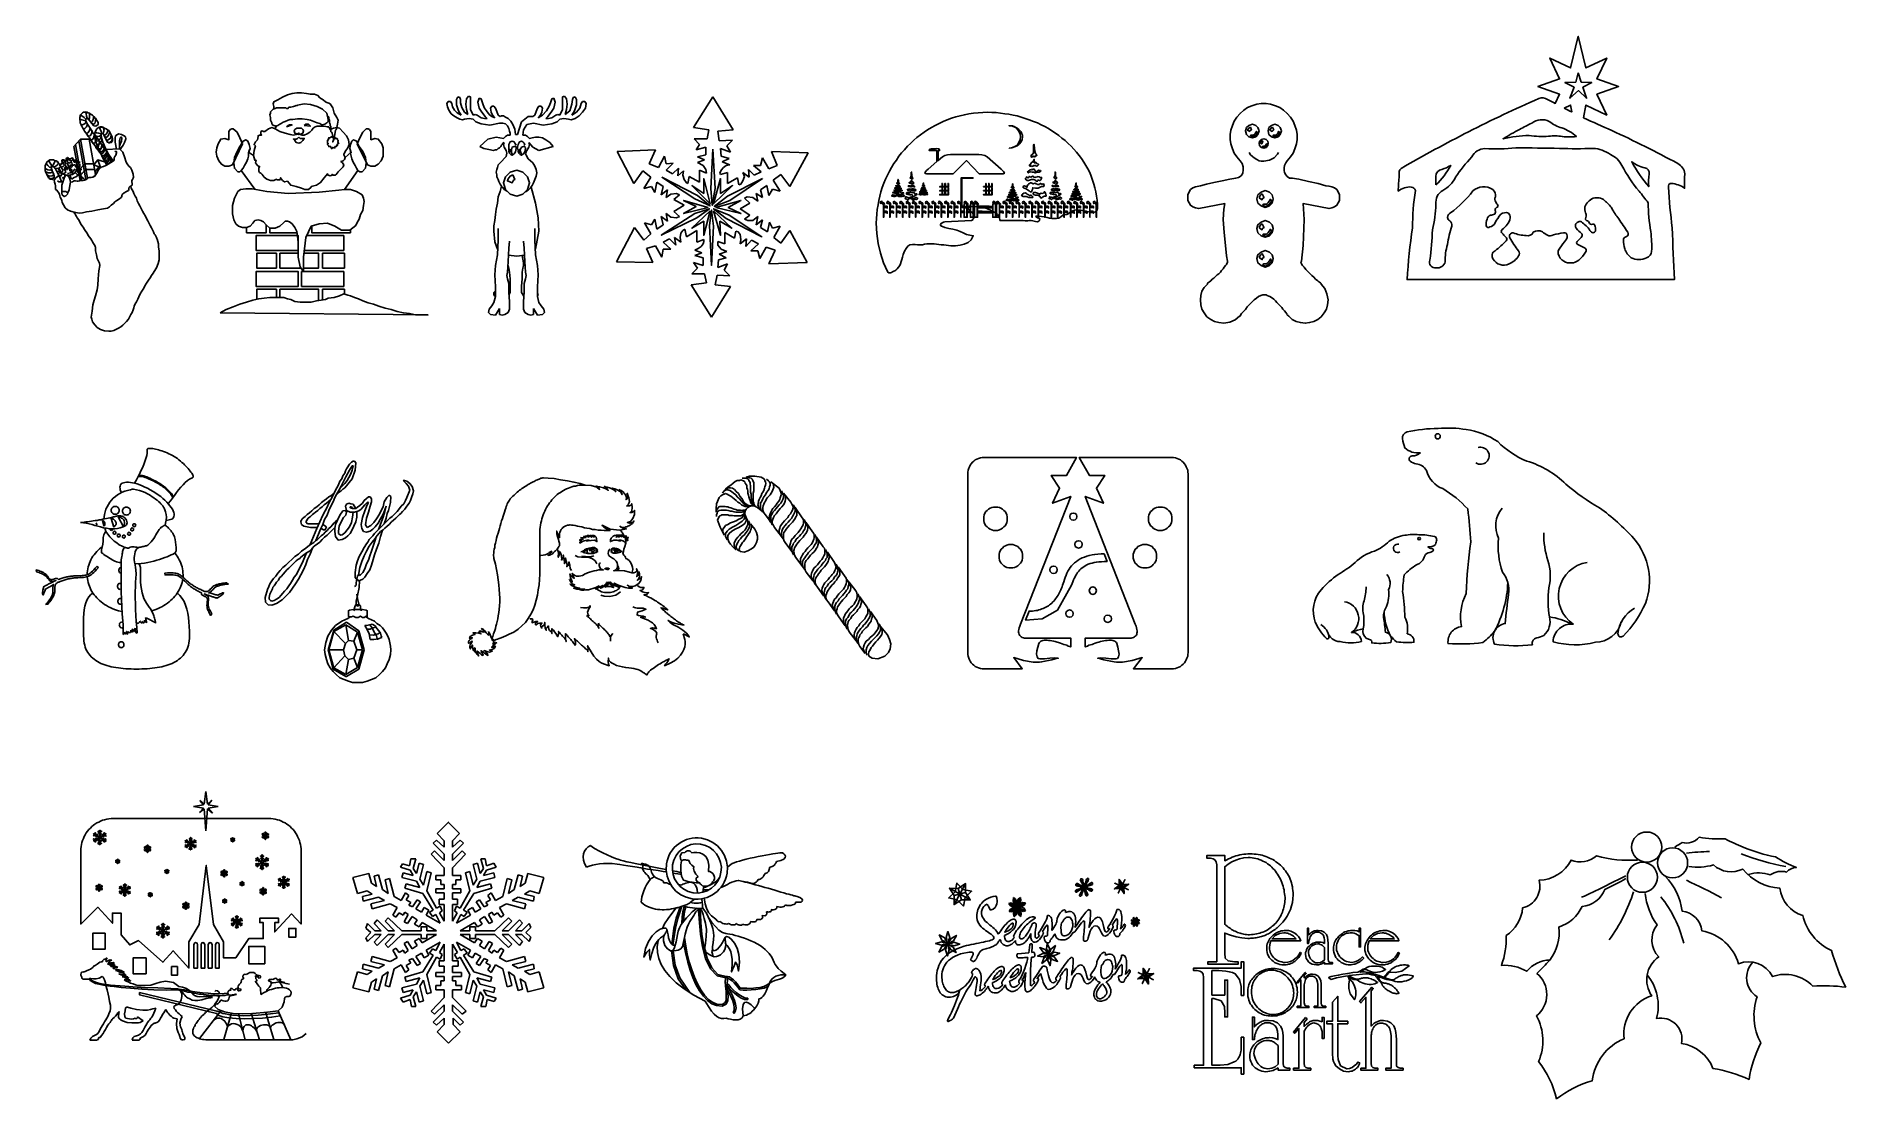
# Model space of a CAD drawing. Extents: x -95 to 513, y -317 to 40.
import ezdxf

# ---------------------------------------------------------------- set-up
doc = ezdxf.new("R2010")
doc.units = 0
doc.header["$MEASUREMENT"] = 0
doc.layers.get('0').update_dxf_attribs({"linetype": 'CONTINUOUS'})
doc.layers.add('LAYER1', color=1, linetype='CONTINUOUS')
doc.layers.add('LAYER3', color=3, linetype='CONTINUOUS')

msp = doc.modelspace()

# ---------------------------------------------------------------- linework, layer by layer
at = {"color": 1}
for p, q in [((46.617654, 19.803196), (46.166422, 18.900728)), ((46.166422, 18.900728), (46.166422, 18.900728)), ((46.166422, 18.900728), (46.166422, 17.09579)), ((47.294507, 19.577576), (46.617654, 19.803196)), ((47.520123, 18.900728), (47.294507, 19.577576)), ((47.520123, 17.772643), (47.520123, 18.900728)), ((47.520123, 18.900728), (47.520123, 18.900728)), ((49.550676, 19.126344), (49.32506, 17.321406)), ((50.227529, 20.028812), (49.550676, 19.126344)), ((49.550676, 19.126344), (49.550676, 19.126344)), ((50.904377, 19.803196), (50.227529, 20.028812)), ((50.904377, 18.900728), (50.904377, 19.803196)), ((50.904377, 17.547022), (50.904377, 18.900728)), ((50.904377, 18.900728), (50.904377, 18.900728)), ((53.837399, 19.35196), (53.386167, 17.998259)), ((54.514252, 19.126344), (53.837399, 19.35196)), ((54.965488, 17.772643), (54.514252, 19.126344)), ((78.204048, 19.126344), (77.752812, 17.772643)), ((78.880896, 19.35196), (78.204048, 19.126344)), ((79.332133, 17.998259), (78.880896, 19.35196)), ((82.490771, 20.028812), (81.813918, 19.803196)), ((81.813918, 19.803196), (81.813918, 18.900728)), ((81.813918, 18.900728), (81.813918, 18.900728)), ((81.813918, 18.900728), (81.813918, 17.547022)), ((83.167624, 19.126344), (82.490771, 20.028812)), ((83.39324, 17.321406), (83.167624, 19.126344)), ((83.167624, 19.126344), (83.167624, 19.126344)), ((85.198177, 18.900728), (84.972561, 17.321406)), ((85.423793, 19.577576), (85.198177, 18.900728)), ((85.198177, 18.900728), (85.198177, 18.900728)), ((86.100646, 19.803196), (85.423793, 19.577576)), ((86.551878, 18.900728), (86.100646, 19.803196)), ((86.551878, 17.09579), (86.551878, 18.900728)), ((86.551878, 18.900728), (86.551878, 18.900728)), ((43.459016, 18.223875), (43.007779, 17.547022)), ((43.007779, 17.547022), (43.007779, 17.547022)), ((43.007779, 17.547022), (43.2334, 16.418938)), ((43.2334, 16.418938), (43.684632, 15.290853)), ((44.135864, 18.223875), (43.459016, 18.223875)), ((43.684632, 15.290853), (44.361485, 14.162768)), ((44.587101, 17.547022), (44.135864, 18.223875)), ((44.361485, 14.162768), (45.263953, 13.485916)), ((44.812717, 16.418938), (44.587101, 17.547022)), ((44.587101, 17.547022), (44.587101, 17.547022)), ((45.489569, 15.290853), (44.812717, 16.418938)), ((45.263953, 13.485916), (46.392038, 12.809063)), ((46.392038, 14.388384), (45.489569, 15.290853)), ((46.166422, 17.09579), (46.84327, 15.065237)), ((47.745739, 13.711532), (46.392038, 14.388384)), ((46.392038, 12.809063), (47.294507, 12.357831)), ((46.84327, 15.065237), (47.745739, 13.711532)), ((47.294507, 12.357831), (48.196975, 12.132215)), ((47.971355, 16.193322), (47.520123, 17.772643)), ((47.745739, 13.711532), (47.745739, 13.711532)), ((48.873824, 14.614), (47.971355, 16.193322)), ((48.196975, 12.132215), (48.873824, 12.357831)), ((50.001913, 13.937152), (48.873824, 14.614)), ((48.873824, 12.357831), (50.453145, 12.583447)), ((48.873824, 12.357831), (48.873824, 12.357831)), ((49.32506, 17.321406), (49.550676, 15.516469)), ((49.550676, 15.516469), (50.001913, 13.937152)), ((50.001913, 13.937152), (50.001913, 13.937152)), ((50.453145, 12.583447), (51.806846, 12.357831)), ((50.904377, 15.516469), (50.904377, 17.547022)), ((51.806846, 13.711532), (50.904377, 15.516469)), ((52.483698, 13.937152), (51.806846, 13.711532)), ((51.806846, 13.711532), (51.806846, 13.711532)), ((51.806846, 12.357831), (52.709314, 11.455362)), ((53.160551, 13.711532), (52.483698, 13.937152)), ((53.837399, 13.2603), (53.160551, 13.711532)), ((53.386167, 17.998259), (53.386167, 17.998259)), ((53.386167, 17.998259), (53.837399, 15.967706)), ((53.837399, 15.967706), (54.739868, 14.614)), ((54.514252, 12.809063), (53.837399, 13.2603)), ((53.837399, 13.2603), (53.837399, 13.2603)), ((55.642336, 12.583447), (54.514252, 12.809063)), ((54.739868, 14.614), (55.867957, 13.2603)), ((55.191104, 17.09579), (54.965488, 17.772643)), ((54.965488, 17.772643), (54.965488, 17.772643)), ((55.642336, 15.967706), (55.191104, 17.09579)), ((56.319189, 15.065237), (55.642336, 15.967706)), ((56.544805, 12.583447), (55.642336, 12.583447)), ((55.867957, 13.2603), (56.544805, 12.583447)), ((57.221657, 13.937152), (56.319189, 15.065237)), ((56.544805, 12.583447), (56.544805, 12.583447)), ((58.124126, 13.2603), (57.221657, 13.937152)), ((58.124126, 16.644554), (57.67289, 15.967706)), ((57.67289, 15.967706), (57.67289, 15.967706)), ((57.67289, 15.967706), (57.89851, 14.614)), ((57.89851, 14.614), (58.349742, 13.711532)), ((58.800979, 16.644554), (58.124126, 16.644554)), ((59.026595, 12.809063), (58.124126, 13.2603)), ((58.349742, 13.711532), (59.026595, 12.809063)), ((59.252211, 15.967706), (58.800979, 16.644554)), ((59.026595, 12.809063), (59.026595, 12.809063)), ((59.703447, 14.839617), (59.252211, 15.967706)), ((59.252211, 15.967706), (59.252211, 15.967706)), ((60.154679, 13.711532), (59.703447, 14.839617)), ((60.831532, 13.2603), (60.154679, 13.711532)), ((61.282764, 13.485916), (60.831532, 13.2603)), ((60.831532, 13.2603), (60.831532, 13.2603)), ((61.959617, 13.485916), (61.282764, 13.485916)), ((62.636469, 13.034684), (61.959617, 13.485916)), ((63.538938, 12.583447), (62.636469, 13.034684)), ((64.441402, 11.680978), (63.538938, 12.583447)), ((70.307451, 13.2603), (68.051277, 11.455362)), ((71.886768, 13.2603), (70.307451, 13.2603)), ((72.56362, 13.711532), (71.886768, 13.2603)), ((71.886768, 13.2603), (71.886768, 13.2603)), ((73.014852, 14.839617), (72.56362, 13.711532)), ((73.466089, 15.967706), (73.014852, 14.839617)), ((73.917321, 16.644554), (73.466089, 15.967706)), ((73.466089, 15.967706), (73.466089, 15.967706)), ((75.045406, 13.711532), (73.691705, 12.809063)), ((73.691705, 12.809063), (74.368558, 13.711532)), ((73.691705, 12.809063), (73.691705, 12.809063)), ((74.594174, 16.644554), (73.917321, 16.644554)), ((74.368558, 13.711532), (74.81979, 14.614)), ((75.045406, 15.967706), (74.594174, 16.644554)), ((74.81979, 14.614), (75.045406, 15.967706)), ((75.045406, 15.967706), (75.045406, 15.967706)), ((76.399111, 15.065237), (75.045406, 13.711532)), ((76.173495, 12.583447), (76.850343, 13.2603)), ((77.075959, 12.583447), (76.173495, 12.583447)), ((76.173495, 12.583447), (76.173495, 12.583447)), ((77.30158, 16.644554), (76.399111, 15.065237)), ((76.850343, 13.2603), (77.978428, 14.614)), ((78.204048, 12.809063), (77.075959, 12.583447)), ((77.752812, 17.772643), (77.30158, 16.644554)), ((77.752812, 17.772643), (77.752812, 17.772643)), ((77.978428, 14.614), (78.880896, 15.967706)), ((78.880896, 13.2603), (78.204048, 12.809063)), ((78.880896, 15.967706), (79.332133, 17.998259)), ((79.557749, 13.711532), (78.880896, 13.2603)), ((78.880896, 13.2603), (78.880896, 13.2603)), ((79.332133, 17.998259), (79.332133, 17.998259)), ((80.234602, 13.937152), (79.557749, 13.711532)), ((80.008985, 11.455362), (80.91145, 12.357831)), ((80.91145, 13.711532), (80.234602, 13.937152)), ((81.813918, 15.516469), (80.91145, 13.711532)), ((80.91145, 13.711532), (80.91145, 13.711532)), ((80.91145, 12.357831), (82.265155, 12.583447)), ((81.813918, 17.547022), (81.813918, 15.516469)), ((82.265155, 12.583447), (83.844472, 12.357831)), ((82.716387, 13.937152), (83.167624, 15.516469)), ((84.295708, 15.065237), (82.716387, 13.937152)), ((82.716387, 13.937152), (82.716387, 13.937152)), ((83.167624, 15.516469), (83.39324, 17.321406)), ((83.844472, 12.357831), (83.844472, 12.357831)), ((83.844472, 12.357831), (84.746941, 12.132215)), ((84.972561, 17.321406), (84.295708, 15.065237)), ((84.746941, 12.132215), (86.100646, 12.583447)), ((84.972561, 13.711532), (85.87503, 15.065237)), ((86.551878, 14.614), (84.972561, 13.711532)), ((84.972561, 13.711532), (84.972561, 13.711532)), ((85.87503, 15.065237), (86.551878, 17.09579)), ((86.100646, 12.583447), (87.454346, 13.485916)), ((87.679963, 15.967706), (86.551878, 14.614)), ((87.454346, 13.485916), (88.582431, 14.614)), ((88.131199, 17.547022), (87.679963, 15.967706)), ((88.582431, 18.223875), (88.131199, 17.547022)), ((88.131199, 17.547022), (88.131199, 17.547022)), ((89.259284, 18.223875), (88.582431, 18.223875)), ((88.582431, 14.614), (89.4849, 15.967706)), ((89.71052, 17.547022), (89.259284, 18.223875)), ((89.4849, 15.967706), (89.71052, 17.547022)), ((89.71052, 17.547022), (89.71052, 17.547022)), ((52.709314, 11.455362), (52.709314, 11.455362)), ((52.709314, 11.455362), (54.514252, 10.77851)), ((54.514252, 10.77851), (57.447274, 10.327278)), ((59.477827, 6.266171), (56.770425, 5.589318)), ((57.447274, 10.327278), (60.605912, 11.00413)), ((61.959617, 5.814934), (59.477827, 6.266171)), ((60.605912, 11.00413), (60.605912, 11.00413)), ((60.605912, 11.00413), (61.734001, 11.00413)), ((61.734001, 11.00413), (62.636469, 10.77851)), ((62.636469, 6.491787), (61.959617, 5.814934)), ((62.636469, 10.77851), (63.313318, 10.101661)), ((63.313318, 6.943019), (62.636469, 6.491787)), ((63.313318, 10.101661), (63.764554, 9.199193)), ((64.215786, 6.943019), (63.313318, 6.943019)), ((63.764554, 9.199193), (63.99017, 8.296724)), ((63.99017, 8.296724), (64.215786, 7.619872)), ((64.215786, 7.619872), (64.215786, 6.943019)), ((64.215786, 6.943019), (64.215786, 6.943019)), ((65.118255, 10.552894), (64.441402, 11.680978)), ((65.795107, 8.973572), (65.118255, 10.552894)), ((66.020724, 7.168639), (65.795107, 8.973572)), ((66.697576, 7.168639), (66.020724, 7.168639)), ((68.051277, 11.455362), (66.697576, 7.168639)), ((66.697576, 7.168639), (66.697576, 7.168639)), ((68.502513, 6.943019), (68.72813, 8.747956)), ((69.404982, 6.943019), (68.502513, 6.943019)), ((68.502513, 6.943019), (68.502513, 6.943019)), ((68.72813, 8.747956), (69.856214, 10.552894)), ((70.08183, 6.491787), (69.404982, 6.943019)), ((69.856214, 10.552894), (72.112384, 11.00413)), ((70.758683, 5.814934), (70.08183, 6.491787)), ((72.789236, 6.266171), (71.661152, 6.04055)), ((72.112384, 11.00413), (72.112384, 11.00413)), ((72.112384, 11.00413), (75.271026, 10.327278)), ((73.917321, 6.266171), (72.789236, 6.266171)), ((75.045406, 6.04055), (73.917321, 6.266171)), ((75.271026, 10.327278), (78.204048, 10.77851)), ((78.204048, 10.77851), (80.008985, 11.455362)), ((80.008985, 11.455362), (80.008985, 11.455362)), ((-81.771426, 3.759334), (-79.62505, -8.26037)), ((-78.337225, -7.974187), (-80.626692, 5.047159)), ((56.770425, 5.589318), (54.063019, 3.107528)), ((54.063019, 3.107528), (54.063019, 3.107528)), ((54.063019, 3.107528), (55.41672, 2.43068)), ((55.41672, 2.43068), (56.544805, 2.20506)), ((56.544805, 2.20506), (57.67289, 1.979444)), ((57.67289, 1.979444), (58.575358, 1.753828)), ((58.575358, 1.753828), (59.252211, 1.979444)), ((59.252211, 1.979444), (59.703447, 1.979444)), ((59.703447, 1.979444), (60.154679, 2.43068)), ((60.154679, 2.43068), (60.605912, 2.656296)), ((60.605912, 2.656296), (61.057148, 3.107528)), ((61.057148, 3.107528), (61.282764, 3.558765)), ((61.282764, 3.558765), (61.50838, 3.784381)), ((61.50838, 3.784381), (61.734001, 4.235617)), ((61.734001, 4.235617), (62.185233, 4.461233)), ((61.959617, 5.814934), (61.959617, 5.814934)), ((62.185233, 4.461233), (61.959617, 3.784381)), ((61.959617, 3.784381), (62.185233, 2.881912)), ((62.185233, 4.461233), (62.185233, 4.461233)), ((62.185233, 2.881912), (62.862085, 1.753828)), ((62.862085, 1.753828), (62.862085, 1.753828)), ((62.862085, 1.753828), (63.087702, 0.851359)), ((63.087702, 0.851359), (62.862085, -0.276726)), ((69.404982, 0.625743), (69.630598, 1.302591)), ((69.630598, 0.174506), (69.404982, 0.625743)), ((69.630598, 1.302591), (69.856214, 1.753828)), ((70.307451, -0.953578), (69.630598, 0.174506)), ((69.856214, 1.753828), (70.533067, 2.881912)), ((69.856214, 1.753828), (69.856214, 1.753828)), ((70.758683, 3.784381), (70.533067, 4.461233)), ((70.533067, 4.461233), (70.533067, 4.461233)), ((70.533067, 4.461233), (71.886768, 2.881912)), ((70.533067, 2.881912), (70.758683, 3.784381)), ((71.661152, 6.04055), (70.758683, 5.814934)), ((70.758683, 5.814934), (70.758683, 5.814934)), ((71.886768, 2.881912), (73.917321, 1.753828)), ((73.917321, 1.753828), (78.65528, 3.107528)), ((76.173495, 5.363702), (75.045406, 6.04055)), ((77.527196, 4.461233), (76.173495, 5.363702)), ((78.65528, 3.107528), (77.527196, 4.461233)), ((78.65528, 3.107528), (78.65528, 3.107528)), ((-91.644754, -2.536702), (-91.358571, -2.107426)), ((-91.072387, -3.25216), (-91.644754, -2.536702)), ((-91.644754, -2.536702), (-91.644754, -2.536702)), ((-91.358571, -2.107426), (-91.072387, -1.821243)), ((-91.072387, -1.821243), (-90.643112, -1.53506)), ((-90.50002, -3.824527), (-91.072387, -3.25216)), ((-90.643112, -1.53506), (-90.643112, -1.53506)), ((-90.643112, -1.53506), (-90.50002, -2.107426)), ((-90.50002, -2.107426), (-90.070745, -2.822885)), ((-89.927653, -3.967618), (-90.50002, -3.824527)), ((-90.070745, -2.822885), (-89.784562, -3.395252)), ((-89.784562, -3.395252), (-89.927653, -3.538343)), ((-89.927653, -3.538343), (-89.927653, -3.681435)), ((-89.927653, -3.681435), (-89.927653, -3.967618)), ((-89.927653, -3.967618), (-89.927653, -3.967618)), ((-89.784562, -3.395252), (-89.784562, -3.395252)), ((-89.498378, -3.395252), (-89.069103, -2.679793)), ((-89.355287, -3.538343), (-89.498378, -3.395252)), ((-89.498378, -3.395252), (-89.498378, -3.395252)), ((-89.212195, -3.681435), (-89.355287, -3.538343)), ((-89.069103, -3.824527), (-89.212195, -3.681435)), ((-89.069103, -2.679793), (-88.782919, -2.107426)), ((-88.639828, -3.538343), (-89.069103, -3.824527)), ((-89.069103, -3.824527), (-89.069103, -3.824527)), ((-88.782919, -2.107426), (-88.496736, -1.678151)), ((-88.782919, -4.110711), (-87.352002, -4.253802)), ((-88.496736, -4.396894), (-88.782919, -4.110711)), ((-88.782919, -4.110711), (-88.782919, -4.110711)), ((-87.924369, -3.109068), (-88.639828, -3.538343)), ((-88.496736, -1.678151), (-88.496736, -1.678151)), ((-88.496736, -1.678151), (-88.067461, -1.821243)), ((-88.353644, -4.826169), (-88.496736, -4.396894)), ((-88.067461, -5.112352), (-88.353644, -4.826169)), ((-88.067461, -1.821243), (-87.638186, -2.107426)), ((-87.352002, -5.255444), (-88.067461, -5.112352)), ((-88.067461, -5.112352), (-88.067461, -5.112352)), ((-87.352002, -2.39361), (-87.924369, -3.109068)), ((-87.638186, -2.107426), (-87.352002, -2.39361)), ((-87.352002, -2.39361), (-87.352002, -2.39361)), ((-86.350361, -3.681435), (-86.350361, -3.681435)), ((-78.623408, -2.679793), (-80.769784, -4.969261)), ((-80.769784, -4.969261), (-80.4836, -6.829453)), ((-80.4836, -6.829453), (-78.337225, -4.539986)), ((-78.337225, -4.539986), (-78.623408, -2.679793)), ((-78.337225, -4.539986), (-78.623408, -2.679793)), ((-78.623408, -2.679793), (-75.761574, -2.679793)), ((-75.332299, -4.539986), (-78.337225, -4.539986)), ((-75.332299, -4.539986), (-75.332299, -4.539986)), ((59.703447, -4.563453), (59.477827, -5.465917)), ((59.477827, -5.465917), (59.703447, -6.368386)), ((59.929063, -3.8866), (59.703447, -4.563453)), ((60.154679, -2.984132), (59.929063, -3.8866)), ((60.831532, -2.307279), (60.154679, -2.984132)), ((62.862085, -0.276726), (60.831532, -2.307279)), ((60.831532, -2.307279), (60.831532, -2.307279)), ((71.886768, -2.307279), (70.307451, -0.953578)), ((72.56362, -3.435364), (71.886768, -2.307279)), ((71.886768, -2.307279), (71.886768, -2.307279)), ((73.014852, -4.563453), (72.56362, -3.435364)), ((73.240473, -5.691538), (73.014852, -4.563453)), ((73.014852, -6.819622), (73.240473, -5.691538)), ((-91.358571, -6.400178), (-90.50002, -6.829453)), ((-91.358571, -6.543269), (-91.358571, -6.400178)), ((-91.358571, -6.400178), (-91.358571, -6.400178)), ((-91.072387, -6.829453), (-91.358571, -6.543269)), ((-90.929296, -7.258728), (-91.072387, -6.829453)), ((-90.070745, -7.688003), (-90.929296, -7.258728)), ((-90.929296, -7.258728), (-90.929296, -7.258728)), ((-90.50002, -6.829453), (-89.64147, -6.686361)), ((-89.355287, -7.544912), (-90.070745, -7.688003)), ((-89.64147, -6.686361), (-89.069103, -6.400178)), ((-88.926011, -7.258728), (-89.355287, -7.544912)), ((-89.069103, -6.400178), (-89.069103, -6.400178)), ((-89.069103, -6.400178), (-88.926011, -6.686361)), ((-88.926011, -6.686361), (-88.926011, -6.972544)), ((-88.926011, -6.972544), (-88.926011, -7.258728)), ((-88.926011, -7.258728), (-88.926011, -7.258728)), ((-87.352002, -6.543269), (-86.779636, -6.686361)), ((-87.352002, -6.686361), (-87.352002, -6.543269)), ((-87.352002, -6.543269), (-87.352002, -6.543269)), ((-87.065819, -7.115636), (-87.352002, -6.686361)), ((-86.922727, -7.544912), (-87.065819, -7.115636)), ((-86.922727, -7.544912), (-86.922727, -7.544912)), ((-85.205627, -6.257086), (-85.205627, -6.257086)), ((-80.4836, -6.829453), (-80.4836, -6.829453)), ((-79.62505, -8.26037), (-79.195775, -8.26037)), ((-79.195775, -8.26037), (-78.623408, -8.117278)), ((-78.623408, -8.117278), (-78.337225, -7.974187)), ((-78.337225, -7.974187), (-78.337225, -7.974187)), ((59.703447, -6.368386), (59.703447, -7.045239)), ((59.703447, -7.045239), (60.154679, -7.947707)), ((60.154679, -7.947707), (60.380296, -8.62456)), ((60.831532, -12.008814), (60.154679, -13.813751)), ((60.380296, -8.62456), (60.831532, -9.527028)), ((60.831532, -9.527028), (61.282764, -10.203877)), ((61.282764, -10.203877), (60.831532, -12.008814)), ((61.282764, -10.203877), (61.734001, -10.655113)), ((61.734001, -10.655113), (62.185233, -11.331966)), ((62.185233, -11.331966), (62.636469, -11.557582)), ((62.636469, -11.557582), (63.139155, -11.834651)), ((69.334757, -12.07904), (70.307451, -11.557582)), ((70.307451, -11.557582), (70.984299, -10.880729)), ((70.984299, -10.880729), (71.661152, -9.978261)), ((72.789236, -15.844305), (71.288696, -10.474868)), ((71.661152, -9.978261), (72.112384, -9.075792)), ((72.112384, -9.075792), (72.56362, -7.947707)), ((72.56362, -7.947707), (73.014852, -6.819622)), ((59.477827, -17.874858), (59.252211, -19.679795)), ((59.929063, -15.844305), (59.477827, -17.874858)), ((60.154679, -13.813751), (59.929063, -15.844305)), ((73.691705, -20.80788), (72.789236, -15.844305)), ((59.026595, -21.710349), (58.800979, -23.515286)), ((58.800979, -23.515286), (58.800979, -25.320223)), ((59.252211, -19.679795), (59.026595, -21.710349)), ((73.917321, -25.320223), (73.691705, -20.80788)), ((58.800979, -25.320223), (58.800979, -25.320223)), ((58.800979, -25.320223), (59.026595, -28.930098)), ((59.026595, -28.930098), (60.014918, -31.328006)), ((59.929063, -33.216821), (60.154679, -28.253245)), ((60.154679, -28.253245), (60.154679, -24.417755)), ((63.99017, -28.704478), (63.764554, -30.960651)), ((68.72813, -28.704478), (68.953746, -30.960651)), ((72.56362, -28.253245), (72.56362, -24.417755)), ((72.789236, -33.216821), (72.56362, -28.253245)), ((72.704653, -31.355985), (73.917321, -25.320223)), ((73.917321, -25.320223), (73.917321, -25.320223)), ((59.252211, -36.826695), (59.929063, -33.216821)), ((63.538938, -35.47299), (63.313318, -39.082865)), ((63.764554, -30.960651), (63.538938, -35.47299)), ((63.642219, -33.407355), (66.47196, -33.668057)), ((66.47196, -33.668057), (69.031653, -33.348094)), ((66.47196, -33.668057), (66.47196, -33.668057)), ((68.281117, -33.441911), (68.72813, -35.924227)), ((68.72813, -35.924227), (68.72813, -35.924227)), ((68.72813, -35.924227), (68.72813, -36.826695)), ((68.953746, -30.960651), (69.179362, -35.47299)), ((69.179362, -35.47299), (69.404982, -39.082865)), ((73.466089, -36.826695), (72.789236, -33.216821)), ((59.026595, -39.985334), (59.252211, -36.826695)), ((59.252211, -44.04644), (59.026595, -39.985334)), ((59.252211, -36.826695), (59.252211, -36.826695)), ((63.313318, -39.082865), (63.087702, -40.21095)), ((63.087702, -40.21095), (63.313318, -41.339039)), ((63.313318, -39.082865), (63.313318, -39.082865)), ((63.313318, -41.339039), (63.764554, -42.918356)), ((63.538938, -36.826695), (63.764554, -37.729164)), ((63.764554, -37.729164), (63.99017, -39.082865)), ((63.99017, -39.082865), (63.99017, -39.082865)), ((63.99017, -39.082865), (64.215786, -41.339039)), ((64.215786, -41.339039), (64.215786, -43.820824)), ((68.276893, -41.339039), (68.051277, -43.820824)), ((68.502513, -37.729164), (68.276893, -39.082865)), ((68.276893, -39.082865), (68.276893, -39.082865)), ((68.276893, -39.082865), (68.276893, -41.339039)), ((68.72813, -36.826695), (68.502513, -37.729164)), ((69.404982, -41.339039), (68.953746, -42.918356)), ((69.404982, -39.082865), (69.404982, -39.082865)), ((69.404982, -39.082865), (69.630598, -40.21095)), ((69.630598, -40.21095), (69.404982, -41.339039)), ((73.691705, -39.985334), (73.466089, -36.826695)), ((73.466089, -36.826695), (73.466089, -36.826695)), ((73.466089, -44.04644), (73.691705, -39.985334)), ((58.800979, -45.851378), (59.252211, -45.284194)), ((58.800979, -46.753846), (58.800979, -45.851378)), ((58.800979, -45.851378), (58.800979, -45.851378)), ((59.252211, -47.205083), (58.800979, -46.753846)), ((58.800979, -49.235636), (59.252211, -47.205083)), ((59.252211, -47.205083), (59.252211, -44.04644)), ((59.252211, -47.205083), (59.252211, -47.205083)), ((63.764554, -42.918356), (63.764554, -42.918356)), ((63.764554, -42.918356), (63.764554, -45.625762)), ((63.764554, -45.625762), (63.99017, -49.010016)), ((64.215786, -45.851378), (63.838342, -46.732577)), ((64.215786, -43.820824), (64.215786, -45.851378)), ((64.215786, -45.851378), (64.215786, -45.851378)), ((68.051277, -43.820824), (68.051277, -45.851378)), ((68.051277, -45.851378), (68.051277, -45.851378)), ((68.051277, -45.851378), (68.853696, -47.126511)), ((68.953746, -45.625762), (68.72813, -49.010016)), ((68.953746, -42.918356), (68.953746, -42.918356)), ((68.953746, -42.918356), (68.953746, -45.625762)), ((73.466089, -47.205083), (73.466089, -44.04644)), ((73.691705, -46.753846), (73.466089, -45.851378)), ((73.466089, -45.851378), (73.466089, -45.851378)), ((73.466089, -46.975818), (73.691705, -46.753846)), ((73.917321, -49.235636), (73.466089, -47.205083)), ((73.466089, -47.205083), (73.466089, -47.205083)), ((56.996041, -52.61989), (57.221657, -51.491806)), ((57.67289, -53.296743), (56.996041, -52.61989)), ((57.221657, -51.491806), (58.124126, -50.363721)), ((57.221657, -51.491806), (57.221657, -51.491806)), ((59.252211, -53.522359), (57.67289, -53.296743)), ((58.124126, -50.363721), (58.800979, -49.235636)), ((60.605912, -51.26619), (59.252211, -53.522359)), ((60.605912, -53.296743), (60.605912, -51.26619)), ((61.50838, -53.522359), (60.605912, -53.296743)), ((60.605912, -53.296743), (60.605912, -53.296743)), ((62.410849, -53.296743), (61.50838, -53.522359)), ((63.538938, -52.61989), (62.410849, -53.296743)), ((63.99017, -51.491806), (63.538938, -52.61989)), ((63.99017, -49.010016), (63.99017, -51.491806)), ((63.99017, -51.491806), (63.99017, -51.491806)), ((68.72813, -49.010016), (68.72813, -51.491806)), ((68.72813, -51.491806), (68.72813, -51.491806)), ((68.72813, -51.491806), (69.179362, -52.61989)), ((69.179362, -52.61989), (70.307451, -53.296743)), ((70.307451, -53.296743), (71.209915, -53.522359)), ((71.209915, -53.522359), (72.112384, -53.296743)), ((72.112384, -53.296743), (72.112384, -51.26619)), ((72.112384, -51.26619), (73.466089, -53.522359)), ((72.112384, -53.296743), (72.112384, -53.296743)), ((73.466089, -53.522359), (75.045406, -53.296743)), ((74.594174, -50.363721), (73.917321, -49.235636)), ((75.496642, -51.491806), (74.594174, -50.363721)), ((75.045406, -53.296743), (75.722258, -52.61989)), ((75.722258, -52.61989), (75.496642, -51.491806)), ((75.496642, -51.491806), (75.496642, -51.491806)), ((10.295036, -103.54021), (10.908061, -102.927185)), ((10.908061, -102.927185), (11.521087, -102.518501)), ((11.521087, -102.518501), (11.929771, -102.518501)), ((11.929771, -102.518501), (12.338455, -103.131527)), ((12.338455, -103.131527), (12.134113, -105.58363)), ((12.338455, -103.131527), (12.338455, -103.131527)), ((6.616881, -110.487836), (7.025565, -109.261785)), ((7.025565, -109.261785), (7.63859, -108.444417)), ((9.068984, -107.831391), (7.434249, -110.89652)), ((7.63859, -108.444417), (8.047274, -107.422707)), ((8.047274, -107.422707), (8.6603, -106.60534)), ((8.6603, -106.60534), (8.864642, -105.787972)), ((11.112403, -108.444417), (8.6603, -111.509546)), ((8.6603, -110.079153), (9.477668, -109.057443)), ((8.864642, -105.787972), (9.273326, -105.174946)), ((10.295036, -105.58363), (9.068984, -107.831391)), ((9.273326, -105.174946), (9.477668, -104.766262)), ((9.477668, -104.766262), (10.295036, -103.54021)), ((9.477668, -104.766262), (9.477668, -104.766262)), ((9.477668, -109.057443), (10.090694, -108.035733)), ((10.090694, -108.035733), (10.703719, -106.809682)), ((11.112403, -104.153236), (10.295036, -105.58363)), ((10.703719, -106.809682), (11.112403, -105.58363)), ((11.521087, -104.153236), (11.112403, -104.153236)), ((11.112403, -105.58363), (11.521087, -104.153236)), ((11.112403, -105.58363), (11.112403, -105.58363)), ((12.134113, -105.58363), (11.112403, -108.444417)), ((28.277126, -109.057443), (28.68581, -109.466127)), ((28.68581, -109.057443), (28.277126, -109.057443)), ((28.68581, -109.057443), (28.68581, -109.057443)), ((29.503178, -109.261785), (28.68581, -109.057443)), ((30.524887, -110.079153), (29.503178, -109.261785)), ((139.094471, -109.88248), (139.807859, -109.347439)), ((139.807859, -109.347439), (140.521247, -108.990745)), ((140.521247, -108.990745), (140.521247, -108.990745)), ((140.521247, -108.990745), (141.234634, -108.990745)), ((141.234634, -108.990745), (141.769675, -108.812399)), ((141.769675, -108.812399), (142.304716, -108.990745)), ((142.126369, -108.277358), (142.66141, -108.277358)), ((142.304716, -108.990745), (142.66141, -109.169092)), ((142.66141, -108.277358), (143.19645, -108.277358)), ((142.66141, -109.169092), (143.018103, -109.525786)), ((143.19645, -108.277358), (143.553144, -108.277358)), ((143.553144, -107.920664), (144.623226, -107.56397)), ((143.553144, -107.920664), (143.553144, -107.920664)), ((144.266532, -107.920664), (143.553144, -107.920664)), ((143.553144, -108.277358), (143.909838, -108.455705)), ((143.909838, -108.455705), (144.266532, -108.634052)), ((144.623226, -108.099011), (144.266532, -107.920664)), ((144.266532, -108.634052), (144.444879, -108.990745)), ((144.444879, -108.990745), (144.623226, -109.347439)), ((144.623226, -107.56397), (146.406695, -107.56397)), ((145.158266, -108.277358), (144.623226, -108.099011)), ((144.623226, -109.347439), (144.801573, -109.704133)), ((145.51496, -108.634052), (145.158266, -108.277358)), ((145.693307, -108.990745), (145.51496, -108.634052)), ((145.871654, -109.347439), (145.693307, -108.990745)), ((146.050001, -109.704133), (145.871654, -109.347439)), ((146.406695, -107.56397), (148.546858, -107.920664)), ((148.546858, -107.920664), (148.546858, -107.920664)), ((148.546858, -107.920664), (149.081898, -108.277358)), ((149.081898, -108.277358), (149.616939, -108.634052)), ((149.616939, -108.634052), (149.795286, -109.169092)), ((149.795286, -109.169092), (149.973633, -109.525786)), ((150.330327, -108.634052), (151.043714, -109.169092)), ((151.043714, -109.169092), (151.400408, -109.525786)), ((1.712674, -115.800727), (2.530042, -115.187701)), ((2.530042, -115.187701), (3.34741, -114.574675)), ((3.34741, -114.574675), (3.960436, -114.165991)), ((3.960436, -115.392043), (3.34741, -116.005069)), ((3.34741, -116.618094), (3.960436, -115.392043)), ((3.960436, -114.165991), (4.573461, -113.757307)), ((3.960436, -115.392043), (4.777803, -113.961649)), ((4.573461, -113.757307), (5.10803, -113.301195)), ((4.777803, -113.961649), (5.390829, -112.735598)), ((5.390829, -114.779017), (4.777803, -116.209411)), ((5.390829, -112.735598), (6.003855, -111.509546)), ((6.003855, -113.552965), (5.390829, -114.779017)), ((6.208197, -113.552965), (5.79948, -113.961682)), ((6.003855, -111.509546), (6.616881, -110.487836)), ((6.821223, -112.122572), (6.003855, -113.552965)), ((6.821223, -112.93994), (6.208197, -113.552965)), ((7.434249, -110.89652), (6.821223, -112.122572)), ((7.434249, -112.531256), (6.821223, -112.93994)), ((7.025565, -111.713888), (7.842932, -110.89652)), ((7.434249, -110.89652), (7.434249, -110.89652)), ((8.047274, -111.91823), (7.434249, -112.531256)), ((7.842932, -110.89652), (8.6603, -110.079153)), ((8.6603, -111.509546), (8.047274, -111.91823)), ((8.6603, -111.509546), (8.6603, -111.509546)), ((15.812268, -115.187701), (15.199242, -115.800727)), ((16.629636, -114.574675), (15.812268, -115.187701)), ((15.812268, -115.187701), (15.812268, -115.187701)), ((17.242661, -114.574675), (16.629636, -114.574675)), ((17.651345, -115.187701), (17.242661, -114.574675)), ((17.651345, -115.187701), (17.651345, -115.187701)), ((17.651345, -116.209411), (17.651345, -115.187701)), ((22.759894, -114.779017), (21.942526, -116.209411)), ((23.577262, -113.961649), (22.759894, -114.779017)), ((23.577262, -113.961649), (23.577262, -113.961649)), ((24.190287, -114.370333), (23.577262, -113.961649)), ((23.985945, -116.413753), (24.190287, -114.370333)), ((28.68581, -109.466127), (29.298836, -110.079153)), ((29.503178, -114.779017), (29.094494, -115.800727)), ((29.298836, -110.079153), (30.116204, -110.89652)), ((29.298836, -110.079153), (29.298836, -110.079153)), ((30.524887, -112.326914), (29.503178, -114.779017)), ((29.503178, -114.779017), (29.503178, -114.779017)), ((30.116204, -110.89652), (30.524887, -112.326914)), ((31.342255, -111.100862), (30.524887, -110.079153)), ((30.729229, -115.800727), (31.137913, -114.779017)), ((31.137913, -114.779017), (31.546597, -113.552965)), ((31.750939, -112.531256), (31.342255, -111.100862)), ((31.546597, -113.552965), (31.750939, -112.531256)), ((31.750939, -112.531256), (31.750939, -112.531256)), ((133.565717, -116.83801), (134.457452, -114.697847)), ((134.457452, -114.697847), (134.992492, -114.162806)), ((134.457452, -114.697847), (134.457452, -114.697847)), ((134.992492, -114.162806), (135.527533, -113.806112)), ((135.527533, -113.271071), (136.062574, -112.557684)), ((135.527533, -113.806112), (136.062574, -113.627765)), ((136.062574, -112.557684), (136.775962, -112.20099)), ((136.062574, -113.627765), (136.597615, -113.449418)), ((137.311002, -111.487602), (136.419268, -112.20099)), ((136.419268, -112.20099), (136.954308, -111.665949)), ((136.419268, -112.20099), (136.419268, -112.20099)), ((136.597615, -113.449418), (137.132655, -113.627765)), ((136.775962, -112.20099), (137.311002, -112.20099)), ((136.954308, -111.665949), (137.489349, -111.130908)), ((137.132655, -113.627765), (137.667696, -113.984459)), ((138.202737, -111.487602), (137.311002, -111.487602)), ((137.311002, -112.20099), (138.02439, -112.379337)), ((137.489349, -111.130908), (138.381084, -110.595868)), ((137.667696, -113.984459), (138.381084, -114.341153)), ((138.02439, -112.379337), (138.559431, -112.736031)), ((138.916124, -111.665949), (138.202737, -111.487602)), ((138.381084, -110.595868), (139.094471, -109.88248)), ((138.381084, -114.341153), (138.916124, -114.697847)), ((138.559431, -112.736031), (139.272818, -113.271071)), ((139.629512, -112.022643), (138.916124, -111.665949)), ((138.916124, -114.697847), (139.451165, -115.232887)), ((139.272818, -113.271071), (139.986206, -113.806112)), ((139.451165, -115.232887), (140.164553, -115.767928)), ((140.164553, -112.736031), (139.629512, -112.022643)), ((139.986206, -113.806112), (140.521247, -114.5195)), ((140.87794, -113.449418), (140.164553, -112.736031)), ((140.521247, -114.5195), (141.234634, -115.232887)), ((141.412981, -114.341153), (140.87794, -113.449418)), ((141.234634, -115.232887), (141.948022, -115.946275)), ((142.126369, -115.232887), (141.412981, -114.341153)), ((142.66141, -116.124622), (142.126369, -115.232887)), ((143.018103, -109.525786), (143.19645, -109.88248)), ((143.19645, -109.88248), (143.553144, -110.417521)), ((143.553144, -110.417521), (143.731491, -110.774215)), ((143.731491, -110.774215), (143.731491, -111.487602)), ((143.731491, -111.487602), (143.909838, -112.022643)), ((143.909838, -112.022643), (144.088185, -112.557684)), ((144.088185, -112.557684), (144.088185, -113.271071)), ((144.088185, -113.271071), (144.266532, -113.984459)), ((144.266532, -113.984459), (144.444879, -114.5195)), ((144.444879, -114.5195), (144.623226, -115.232887)), ((144.623226, -115.232887), (144.801573, -115.767928)), ((144.801573, -109.704133), (144.801573, -110.239174)), ((144.801573, -110.239174), (144.979919, -110.774215)), ((144.979919, -110.774215), (144.979919, -111.309255)), ((144.979919, -111.309255), (144.979919, -111.844296)), ((144.979919, -111.844296), (144.979919, -112.379337)), ((144.979919, -112.379337), (144.979919, -112.914378)), ((144.979919, -112.914378), (145.158266, -113.627765)), ((145.158266, -113.627765), (145.158266, -114.162806)), ((145.158266, -114.162806), (145.158266, -114.697847)), ((145.158266, -114.697847), (145.336613, -115.232887)), ((145.336613, -115.232887), (145.336613, -115.767928)), ((145.871654, -113.271071), (146.050001, -112.557684)), ((145.871654, -113.806112), (145.871654, -113.271071)), ((145.871654, -114.5195), (145.871654, -113.806112)), ((145.871654, -115.054541), (145.871654, -114.5195)), ((145.871654, -115.589581), (145.871654, -115.054541)), ((146.050001, -110.239174), (146.050001, -109.704133)), ((146.050001, -110.774215), (146.050001, -110.239174)), ((146.050001, -111.487602), (146.050001, -110.774215)), ((146.050001, -112.022643), (146.050001, -111.487602)), ((146.050001, -112.557684), (146.050001, -112.022643)), ((147.83347, -115.411234), (147.655123, -115.946275)), ((148.190164, -114.697847), (147.83347, -115.411234)), ((148.546858, -114.162806), (148.190164, -114.697847)), ((148.725205, -113.449418), (148.546858, -114.162806)), ((149.081898, -112.914378), (148.725205, -113.449418)), ((149.081898, -115.232887), (148.725205, -115.946275)), ((149.438592, -112.379337), (149.081898, -112.914378)), ((149.438592, -114.5195), (149.081898, -115.232887)), ((149.616939, -111.665949), (149.438592, -112.379337)), ((149.973633, -113.806112), (149.438592, -114.5195)), ((149.795286, -111.130908), (149.616939, -111.665949)), ((149.973633, -110.595868), (149.795286, -111.130908)), ((149.973633, -109.525786), (150.15198, -110.060827)), ((150.15198, -110.060827), (149.973633, -110.595868)), ((150.330327, -113.092725), (149.973633, -113.806112)), ((149.973633, -115.946275), (150.330327, -115.232887)), ((150.865368, -112.379337), (150.330327, -113.092725)), ((150.330327, -115.232887), (150.687021, -114.697847)), ((150.687021, -114.697847), (151.222061, -114.162806)), ((151.222061, -111.844296), (150.865368, -112.379337)), ((151.400408, -111.130908), (151.222061, -111.844296)), ((151.222061, -114.162806), (151.578755, -113.806112)), ((151.400408, -109.525786), (151.578755, -110.060827)), ((151.578755, -110.595868), (151.400408, -111.130908)), ((151.578755, -110.060827), (151.578755, -110.595868)), ((151.578755, -113.806112), (151.935449, -113.271071)), ((151.757102, -109.525786), (154.610653, -111.665949)), ((151.757102, -109.525786), (151.757102, -109.525786)), ((152.292143, -109.88248), (151.757102, -109.525786)), ((151.935449, -113.271071), (152.292143, -112.736031)), ((152.648837, -110.417521), (152.292143, -109.88248)), ((152.292143, -112.736031), (152.47049, -112.20099)), ((152.47049, -112.20099), (152.648837, -111.665949)), ((152.648837, -110.774215), (152.648837, -110.417521)), ((152.827183, -111.309255), (152.648837, -110.774215)), ((152.648837, -111.665949), (152.827183, -111.309255)), ((154.788999, -115.411234), (154.432306, -115.946275)), ((154.610653, -111.665949), (154.967346, -112.379337)), ((154.967346, -114.876194), (154.788999, -115.411234)), ((154.967346, -112.379337), (155.145693, -112.914378)), ((155.145693, -114.162806), (154.967346, -114.876194)), ((155.145693, -112.914378), (155.32404, -113.627765)), ((155.32404, -113.627765), (155.145693, -114.162806)), ((155.32404, -112.557684), (155.859081, -113.449418)), ((155.859081, -115.411234), (155.502387, -116.124622)), ((155.859081, -113.449418), (156.037428, -113.984459)), ((156.037428, -114.697847), (155.859081, -115.411234)), ((156.037428, -113.271071), (158.534285, -116.302969)), ((156.037428, -113.271071), (156.037428, -113.271071)), ((156.572469, -113.984459), (156.037428, -113.271071)), ((156.037428, -113.984459), (156.037428, -114.697847)), ((156.750816, -114.697847), (156.572469, -113.984459)), ((156.572469, -115.946275), (156.750816, -115.411234)), ((156.750816, -115.411234), (156.750816, -114.697847)), ((-5.643636, -121.930985), (-5.03061, -121.522301)), ((-5.03061, -121.522301), (-4.621926, -121.113617)), ((-4.621926, -121.113617), (-4.0089, -120.500591)), ((-4.0089, -120.500591), (-3.191532, -119.887565)), ((-3.191532, -121.317959), (-3.600216, -121.726643)), ((-3.191532, -119.887565), (-2.374165, -119.27454)), ((-2.782848, -121.113617), (-3.191532, -121.317959)), ((-2.169823, -120.500591), (-2.782848, -121.113617)), ((-2.374165, -119.27454), (-1.556797, -118.457172)), ((-1.761139, -120.091907), (-2.169823, -120.500591)), ((-1.148113, -119.683224), (-1.761139, -120.091907)), ((-1.556797, -118.457172), (-0.739429, -117.844146)), ((-0.330745, -119.070198), (-1.148113, -119.683224)), ((-0.739429, -117.844146), (0.077939, -117.23112)), ((-0.739429, -125.200456), (1.30399, -120.704933)), ((0.282281, -118.457172), (-0.330745, -119.070198)), ((0.077939, -117.23112), (0.895307, -116.413753)), ((1.099648, -117.844146), (0.282281, -118.457172)), ((0.895307, -116.413753), (1.712674, -115.800727)), ((1.712674, -117.23112), (1.099648, -117.844146)), ((1.30399, -120.704933), (2.121358, -119.27454)), ((1.30399, -120.704933), (1.30399, -120.704933)), ((2.530042, -116.618094), (1.712674, -117.23112)), ((2.734384, -120.704933), (1.917016, -122.135327)), ((2.121358, -119.27454), (2.734384, -118.048488)), ((3.34741, -116.005069), (2.530042, -116.618094)), ((2.734384, -118.048488), (3.34741, -116.618094)), ((3.34741, -119.070198), (2.734384, -120.704933)), ((3.960436, -117.639804), (3.34741, -119.070198)), ((4.777803, -116.209411), (3.960436, -117.639804)), ((7.025565, -120.704933), (6.208197, -122.339669)), ((8.047274, -119.27454), (7.025565, -120.704933)), ((7.434249, -122.952695), (8.251616, -121.522301)), ((8.864642, -119.070198), (8.047274, -119.27454)), ((8.047274, -119.27454), (8.047274, -119.27454)), ((8.251616, -121.522301), (9.068984, -120.704933)), ((9.273326, -117.026778), (8.864642, -117.639804)), ((8.864642, -117.639804), (9.273326, -119.070198)), ((9.273326, -119.683224), (8.864642, -119.070198)), ((9.068984, -120.704933), (9.273326, -119.683224)), ((9.068984, -120.704933), (9.068984, -120.704933)), ((10.090694, -116.618094), (9.273326, -117.026778)), ((9.273326, -119.070198), (10.499378, -119.683224)), ((9.273326, -119.070198), (9.273326, -119.070198)), ((10.090694, -116.618094), (10.090694, -116.618094)), ((10.703719, -116.822436), (10.090694, -116.618094)), ((10.499378, -117.844146), (10.908061, -117.844146)), ((10.499378, -117.844146), (10.499378, -117.844146)), ((10.499378, -118.25283), (10.499378, -117.844146)), ((11.316745, -118.457172), (10.499378, -118.25283)), ((10.499378, -119.683224), (11.929771, -119.683224)), ((11.521087, -117.026778), (10.703719, -116.822436)), ((10.908061, -117.844146), (11.316745, -118.457172)), ((11.316745, -121.317959), (10.908061, -123.157036)), ((12.338455, -118.457172), (11.316745, -118.457172)), ((11.521087, -119.683224), (11.316745, -121.317959)), ((12.338455, -118.457172), (11.521087, -117.026778)), ((11.521087, -119.683224), (11.521087, -119.683224)), ((11.929771, -119.683224), (13.360165, -119.27454)), ((12.951481, -118.048488), (12.338455, -118.457172)), ((12.338455, -118.457172), (12.338455, -118.457172)), ((12.338455, -122.952695), (12.747139, -121.317959)), ((12.747139, -121.317959), (12.747139, -119.459945)), ((12.747139, -121.317959), (12.747139, -121.317959)), ((13.768849, -117.435462), (12.951481, -118.048488)), ((13.360165, -119.27454), (14.177532, -118.661514)), ((14.586216, -116.618094), (13.768849, -117.435462)), ((14.177532, -118.661514), (14.790558, -118.048488)), ((14.177532, -118.661514), (14.177532, -118.661514)), ((14.586216, -121.522301), (14.177532, -123.770062)), ((15.199242, -115.800727), (14.586216, -116.618094)), ((15.403584, -119.27454), (14.586216, -121.522301)), ((14.790558, -118.048488), (15.403584, -117.23112)), ((15.403584, -117.23112), (16.01661, -116.618094)), ((16.220952, -117.23112), (15.403584, -119.27454)), ((16.01661, -116.618094), (16.425294, -116.209411)), ((16.01661, -121.726643), (16.629636, -119.683224)), ((16.629636, -116.413753), (16.220952, -117.23112)), ((16.220952, -117.23112), (16.220952, -117.23112)), ((16.425294, -116.209411), (16.629636, -116.413753)), ((16.629636, -119.683224), (17.242661, -117.639804)), ((17.242661, -117.639804), (17.651345, -116.209411)), ((20.307791, -120.296249), (19.286081, -121.930985)), ((20.920816, -119.070198), (20.307791, -120.296249)), ((20.716474, -121.930985), (21.738184, -120.091907)), ((21.533842, -117.844146), (20.920816, -119.070198)), ((21.533842, -121.317959), (20.920816, -123.157036)), ((21.942526, -116.209411), (21.533842, -117.844146)), ((21.533842, -117.844146), (21.533842, -117.844146)), ((22.146868, -119.478882), (21.533842, -121.317959)), ((21.738184, -120.091907), (22.555552, -117.639804)), ((22.555552, -117.639804), (22.146868, -119.478882)), ((22.555552, -117.639804), (22.555552, -117.639804)), ((22.555552, -121.726643), (22.964236, -120.091907)), ((22.964236, -120.091907), (23.37292, -119.070198)), ((23.37292, -119.070198), (23.985945, -116.413753)), ((23.37292, -119.070198), (23.37292, -119.070198)), ((24.598971, -121.113617), (23.781604, -121.726643)), ((25.416339, -120.296249), (24.598971, -121.113617)), ((26.233707, -119.478882), (25.416339, -120.296249)), ((25.825023, -121.726643), (26.438049, -121.113617)), ((27.051075, -118.457172), (26.233707, -119.478882)), ((26.438049, -121.113617), (27.051075, -120.500591)), ((27.6641, -117.639804), (27.051075, -118.457172)), ((27.051075, -120.500591), (27.459758, -120.091907)), ((27.459758, -120.091907), (28.072784, -119.478882)), ((28.481468, -116.822436), (27.6641, -117.639804)), ((28.072784, -119.478882), (28.890152, -118.661514)), ((28.072784, -119.478882), (28.072784, -119.478882)), ((29.094494, -115.800727), (28.481468, -116.822436)), ((28.890152, -118.661514), (29.503178, -117.639804)), ((29.503178, -117.639804), (30.320545, -116.618094)), ((30.320545, -116.618094), (30.729229, -115.800727)), ((133.38737, -118.443132), (133.565717, -116.83801)), ((133.38737, -119.69156), (133.38737, -118.443132)), ((133.565717, -119.156519), (133.38737, -119.69156)), ((133.38737, -119.69156), (133.38737, -119.69156)), ((133.744064, -118.621479), (133.565717, -119.156519)), ((133.565717, -120.583295), (133.744064, -120.048254)), ((133.565717, -121.118336), (133.565717, -120.583295)), ((134.100758, -118.264785), (133.744064, -118.621479)), ((133.744064, -120.048254), (133.922411, -119.513213)), ((133.922411, -119.513213), (134.100758, -119.334866)), ((134.279105, -117.908091), (134.100758, -118.264785)), ((134.100758, -119.334866), (134.457452, -119.156519)), ((134.100758, -121.831723), (134.279105, -121.475029)), ((134.635798, -117.729744), (134.279105, -117.908091)), ((134.279105, -121.475029), (134.457452, -121.118336)), ((134.457452, -119.156519), (134.992492, -118.978173)), ((134.457452, -121.118336), (134.635798, -120.939989)), ((134.992492, -117.729744), (134.635798, -117.729744)), ((134.635798, -120.939989), (134.992492, -120.761642)), ((135.527533, -117.729744), (134.992492, -117.729744)), ((134.992492, -118.978173), (135.349186, -118.978173)), ((134.992492, -120.761642), (135.349186, -120.583295)), ((135.349186, -118.978173), (135.884227, -118.978173)), ((135.349186, -120.583295), (135.884227, -120.583295)), ((135.884227, -117.729744), (135.527533, -117.729744)), ((136.419268, -117.729744), (135.884227, -117.729744)), ((135.884227, -118.978173), (136.419268, -118.978173)), ((135.884227, -120.583295), (136.240921, -120.583295)), ((136.240921, -120.583295), (136.775962, -120.583295)), ((136.954308, -117.908091), (136.419268, -117.729744)), ((136.419268, -118.978173), (136.954308, -118.978173)), ((136.775962, -120.583295), (137.311002, -120.583295)), ((137.311002, -117.908091), (136.954308, -117.908091)), ((136.954308, -118.978173), (137.489349, -119.156519)), ((137.846043, -118.086438), (137.311002, -117.908091)), ((137.311002, -120.583295), (137.846043, -120.761642)), ((137.489349, -119.156519), (138.202737, -119.334866)), ((138.381084, -118.264785), (137.846043, -118.086438)), ((137.846043, -120.761642), (138.381084, -120.761642)), ((138.202737, -119.334866), (138.737777, -119.334866)), ((138.916124, -118.443132), (138.381084, -118.264785)), ((138.381084, -120.761642), (138.916124, -120.761642)), ((138.737777, -119.334866), (139.451165, -119.513213)), ((139.451165, -118.621479), (138.916124, -118.443132)), ((138.916124, -120.761642), (139.451165, -120.939989)), ((139.986206, -118.799826), (139.451165, -118.621479)), ((139.451165, -119.513213), (139.986206, -119.69156)), ((139.451165, -120.939989), (139.986206, -120.939989)), ((140.521247, -118.978173), (139.986206, -118.799826)), ((139.986206, -119.69156), (140.521247, -119.69156)), ((139.986206, -120.939989), (140.521247, -120.939989)), ((140.164553, -115.767928), (140.699593, -116.302969)), ((141.056287, -118.978173), (140.521247, -118.978173)), ((140.521247, -119.69156), (141.056287, -119.69156)), ((140.521247, -120.939989), (141.056287, -120.939989)), ((140.699593, -116.302969), (141.412981, -116.659663)), ((141.591328, -118.978173), (141.056287, -118.978173)), ((141.056287, -119.69156), (141.591328, -119.69156)), ((141.056287, -120.939989), (141.591328, -120.939989)), ((141.412981, -116.659663), (141.948022, -117.194703)), ((142.126369, -119.156519), (141.591328, -118.978173)), ((141.591328, -119.69156), (142.126369, -119.69156)), ((141.591328, -120.939989), (141.948022, -120.761642)), ((141.948022, -115.946275), (142.483063, -116.659663)), ((141.948022, -117.194703), (142.66141, -117.551397)), ((141.948022, -120.761642), (142.304716, -120.583295)), ((142.66141, -120.939989), (141.948022, -121.653376)), ((142.483063, -118.978173), (142.126369, -119.156519)), ((142.126369, -119.69156), (142.66141, -119.513213)), ((142.304716, -120.583295), (142.66141, -120.226601)), ((142.483063, -116.659663), (143.19645, -117.194703)), ((143.018103, -118.978173), (142.483063, -118.978173)), ((143.374797, -116.83801), (142.66141, -116.124622)), ((142.66141, -117.551397), (143.19645, -117.729744)), ((142.66141, -119.513213), (143.018103, -119.334866)), ((142.66141, -120.226601), (142.839756, -120.048254)), ((143.018103, -120.226601), (142.66141, -120.939989)), ((142.839756, -120.048254), (143.19645, -119.513213)), ((142.839756, -122.01007), (143.19645, -120.939989)), ((143.374797, -118.799826), (143.018103, -118.978173)), ((143.018103, -119.334866), (143.374797, -118.978173)), ((143.19645, -119.334866), (143.018103, -120.226601)), ((143.19645, -120.939989), (143.018103, -119.869907)), ((143.19645, -117.194703), (143.909838, -117.551397)), ((143.19645, -117.729744), (143.909838, -117.908091)), ((143.19645, -118.978173), (143.19645, -119.334866)), ((143.19645, -118.978173), (143.19645, -118.978173)), ((143.19645, -119.513213), (143.19645, -118.978173)), ((143.19645, -120.583295), (143.553144, -121.653376)), ((143.553144, -121.475029), (143.19645, -120.583295)), ((144.088185, -117.37305), (143.374797, -116.83801)), ((143.731491, -118.443132), (143.374797, -118.799826)), ((143.374797, -118.978173), (143.553144, -118.621479)), ((143.553144, -121.475029), (143.553144, -121.475029)), ((143.909838, -122.366764), (143.553144, -121.475029)), ((144.088185, -118.086438), (143.731491, -118.443132)), ((143.909838, -117.551397), (144.623226, -117.729744)), ((143.909838, -117.908091), (144.444879, -117.908091)), ((144.801573, -117.551397), (144.088185, -117.37305)), ((144.979919, -117.551397), (144.088185, -118.086438)), ((144.444879, -117.908091), (144.979919, -117.551397)), ((144.623226, -117.729744), (145.336613, -117.551397)), ((144.801573, -115.767928), (144.979919, -116.302969)), ((145.693307, -117.551397), (144.801573, -117.551397)), ((144.979919, -116.302969), (145.336613, -116.83801)), ((144.979919, -117.551397), (144.979919, -117.551397)), ((145.336613, -115.767928), (145.51496, -116.302969)), ((145.336613, -116.83801), (145.693307, -117.194703)), ((145.51496, -116.302969), (145.693307, -116.83801)), ((145.693307, -116.83801), (146.050001, -117.194703)), ((145.693307, -117.194703), (146.228348, -117.551397)), ((146.763388, -117.729744), (145.693307, -117.551397)), ((145.871654, -116.124622), (145.871654, -115.589581)), ((146.050001, -116.659663), (145.871654, -116.124622)), ((146.228348, -117.194703), (146.050001, -116.659663)), ((146.050001, -117.194703), (146.406695, -117.551397)), ((146.406695, -117.551397), (146.228348, -117.194703)), ((146.228348, -117.551397), (146.763388, -117.729744)), ((146.406695, -117.551397), (146.763388, -117.908091)), ((146.763388, -117.908091), (146.406695, -117.551397)), ((146.763388, -117.729744), (146.763388, -117.729744)), ((147.298429, -118.086438), (146.763388, -117.908091)), ((148.546858, -119.156519), (147.298429, -118.086438)), ((147.655123, -116.481316), (147.476776, -117.194703)), ((147.476776, -117.194703), (147.655123, -117.729744)), ((147.655123, -115.946275), (147.655123, -116.481316)), ((147.655123, -117.729744), (147.655123, -118.086438)), ((147.655123, -118.086438), (148.011817, -118.621479)), ((148.011817, -118.621479), (148.546858, -119.156519)), ((148.725205, -115.946275), (148.368511, -116.659663)), ((148.368511, -116.659663), (148.368511, -117.37305)), ((148.368511, -117.37305), (148.368511, -118.086438)), ((148.368511, -118.086438), (148.546858, -118.978173)), ((148.546858, -118.978173), (149.081898, -119.69156)), ((148.546858, -119.156519), (148.546858, -119.156519)), ((149.081898, -118.086438), (149.260245, -117.551397)), ((149.081898, -118.799826), (149.081898, -118.086438)), ((149.260245, -119.334866), (149.081898, -118.799826)), ((149.260245, -117.551397), (149.438592, -117.016356)), ((149.438592, -119.869907), (149.260245, -119.334866)), ((149.438592, -117.016356), (149.616939, -116.481316)), ((149.973633, -120.583295), (149.438592, -119.869907)), ((149.616939, -116.481316), (149.973633, -115.946275)), ((149.973633, -120.583295), (149.973633, -120.583295)), ((152.113796, -123.436845), (149.973633, -120.583295)), ((151.400408, -120.939989), (151.222061, -121.475029)), ((151.222061, -121.475029), (151.400408, -122.188417)), ((151.578755, -120.226601), (151.400408, -120.939989)), ((151.757102, -119.69156), (151.578755, -120.226601)), ((152.113796, -118.978173), (151.757102, -119.69156)), ((152.113796, -120.404948), (151.757102, -120.939989)), ((151.757102, -120.939989), (151.757102, -121.653376)), ((152.47049, -118.443132), (152.113796, -118.978173)), ((152.47049, -119.69156), (152.113796, -120.404948)), ((153.00553, -117.908091), (152.47049, -118.443132)), ((153.00553, -119.156519), (152.47049, -119.69156)), ((152.47049, -122.01007), (152.648837, -121.475029)), ((152.648837, -121.475029), (153.00553, -120.761642)), ((153.540571, -117.194703), (153.00553, -117.908091)), ((153.540571, -118.443132), (153.00553, -119.156519)), ((153.00553, -120.761642), (153.540571, -120.226601)), ((153.897265, -116.659663), (153.540571, -117.194703)), ((154.075612, -117.908091), (153.540571, -118.443132)), ((153.540571, -120.226601), (154.075612, -119.513213)), ((154.432306, -115.946275), (153.897265, -116.659663)), ((154.610653, -117.194703), (154.075612, -117.908091)), ((154.075612, -119.513213), (154.432306, -118.978173)), ((154.432306, -118.978173), (154.967346, -118.443132)), ((155.145693, -116.659663), (154.610653, -117.194703)), ((154.967346, -118.443132), (155.502387, -117.908091)), ((155.502387, -116.124622), (155.145693, -116.659663)), ((155.502387, -117.908091), (156.037428, -117.194703)), ((156.037428, -117.194703), (156.394122, -116.659663)), ((156.394122, -116.659663), (156.572469, -115.946275)), ((157.464203, -121.475029), (156.929163, -122.01007)), ((157.820897, -120.761642), (157.464203, -121.475029)), ((158.355938, -120.226601), (157.820897, -120.761642)), ((158.712632, -119.513213), (158.355938, -120.226601)), ((158.534285, -116.302969), (158.890979, -117.016356)), ((159.069325, -118.978173), (158.712632, -119.513213)), ((159.069325, -121.118336), (158.712632, -121.831723)), ((158.890979, -117.016356), (159.247672, -117.729744)), ((159.247672, -118.264785), (159.069325, -118.978173)), ((159.426019, -120.583295), (159.069325, -121.118336)), ((159.247672, -117.194703), (159.782713, -117.908091)), ((159.247672, -117.729744), (159.247672, -118.264785)), ((159.782713, -119.869907), (159.426019, -120.583295)), ((159.782713, -117.908091), (159.96106, -118.621479)), ((159.96106, -119.334866), (159.782713, -119.869907)), ((159.96106, -118.086438), (162.101223, -121.296682)), ((159.96106, -118.086438), (159.96106, -118.086438)), ((160.317754, -118.799826), (159.96106, -118.086438)), ((159.96106, -118.621479), (159.96106, -119.334866)), ((159.96106, -121.831723), (160.139407, -121.296682)), ((160.139407, -121.296682), (160.496101, -120.761642)), ((160.496101, -119.513213), (160.317754, -118.799826)), ((160.496101, -120.048254), (160.496101, -119.513213)), ((160.496101, -120.761642), (160.496101, -120.048254)), ((162.101223, -121.296682), (162.636264, -122.01007)), ((-6.052319, -122.748353), (-5.847977, -122.339669)), ((-6.052319, -122.952695), (-6.052319, -122.748353)), ((-6.052319, -122.952695), (-6.052319, -122.952695)), ((-5.847977, -123.770062), (-6.052319, -122.952695)), ((-5.847977, -122.339669), (-5.643636, -121.930985)), ((-5.03061, -124.383088), (-5.847977, -123.770062)), ((-2.782848, -124.791772), (-5.03061, -124.383088)), ((-3.600216, -121.726643), (-4.417584, -122.952695)), ((-4.417584, -122.952695), (-3.804558, -123.56572)), ((-3.804558, -123.56572), (-1.761139, -123.56572)), ((-3.600216, -121.726643), (-3.600216, -121.726643)), ((-2.9492, -130.579213), (-0.739429, -125.200456)), ((-2.782848, -124.791772), (-2.782848, -124.791772)), ((-0.571813, -124.8317), (-2.782848, -124.791772)), ((-1.761139, -123.56572), (-0.024152, -123.56572)), ((-1.761139, -123.56572), (-1.761139, -123.56572)), ((-0.126403, -127.039533), (-1.064698, -129.231685)), ((0.486623, -125.404798), (-0.126403, -127.039533)), ((0.077939, -128.265585), (0.690965, -127.652559)), ((1.30399, -123.770062), (0.486623, -125.404798)), ((1.508332, -125.60914), (0.675852, -125.02634)), ((0.690965, -127.652559), (1.508332, -127.039533)), ((1.917016, -122.135327), (1.30399, -123.770062)), ((1.30399, -123.770062), (2.530042, -124.58743)), ((1.508332, -125.60914), (1.508332, -125.60914)), ((2.121358, -125.60914), (1.508332, -125.60914)), ((1.508332, -127.039533), (2.121358, -126.426507)), ((2.734384, -127.448217), (1.917016, -128.061243)), ((2.3257, -124.996114), (2.121358, -125.60914)), ((2.121358, -126.426507), (2.734384, -125.813482)), ((2.530042, -124.58743), (2.3257, -124.996114)), ((2.530042, -124.58743), (2.530042, -124.58743)), ((2.734384, -125.813482), (3.34741, -125.200456)), ((3.551752, -126.630849), (2.734384, -127.448217)), ((3.34741, -125.200456), (3.960436, -124.58743)), ((4.369119, -125.813482), (3.551752, -126.630849)), ((3.960436, -124.58743), (4.573461, -123.974404)), ((4.982145, -125.200456), (4.369119, -125.813482)), ((4.573461, -123.974404), (4.982145, -123.361378)), ((4.982145, -123.361378), (5.595171, -122.952695)), ((5.455742, -124.746065), (4.982145, -125.200456)), ((5.595171, -123.770062), (5.390829, -125.200456)), ((5.390829, -125.200456), (5.390829, -126.222166)), ((5.390829, -126.222166), (5.595171, -127.856901)), ((5.390829, -126.222166), (5.390829, -126.222166)), ((6.208197, -122.339669), (5.595171, -123.770062)), ((5.595171, -122.952695), (5.799513, -122.544011)), ((5.799513, -122.544011), (6.43358, -121.888902)), ((6.616881, -126.017824), (6.821223, -124.383088)), ((6.616881, -126.835191), (6.616881, -126.017824)), ((7.229907, -127.448217), (6.616881, -126.835191)), ((6.821223, -124.383088), (7.434249, -122.952695)), ((6.821223, -124.383088), (6.821223, -124.383088)), ((7.842932, -127.243875), (7.229907, -127.448217)), ((7.229907, -127.448217), (7.229907, -127.448217)), ((8.6603, -126.630849), (7.842932, -127.243875)), ((9.477668, -125.60914), (8.6603, -126.630849)), ((8.864642, -128.265585), (9.68201, -127.652559)), ((10.295036, -124.58743), (9.477668, -125.60914)), ((9.68201, -127.652559), (10.499378, -126.835191)), ((10.908061, -123.157036), (10.295036, -124.58743)), ((10.295036, -124.58743), (10.295036, -124.58743)), ((10.499378, -126.835191), (11.112403, -125.60914)), ((11.112403, -125.60914), (11.725429, -124.383088)), ((11.725429, -124.383088), (12.338455, -122.952695)), ((14.177532, -123.770062), (14.381874, -125.200456)), ((14.381874, -125.200456), (14.9949, -126.222166)), ((14.381874, -125.200456), (14.381874, -125.200456)), ((14.9949, -126.222166), (16.01661, -126.426507)), ((15.607926, -123.974404), (16.01661, -121.726643)), ((16.220952, -124.791772), (15.607926, -123.974404)), ((16.01661, -121.726643), (16.01661, -121.726643)), ((16.01661, -126.426507), (17.242661, -126.017824)), ((17.447003, -124.178746), (16.220952, -124.791772)), ((17.242661, -126.017824), (18.060029, -125.404798)), ((17.242661, -126.017824), (17.242661, -126.017824)), ((18.468713, -123.157036), (17.447003, -124.178746)), ((17.447003, -124.178746), (17.447003, -124.178746)), ((18.060029, -127.652559), (17.447003, -128.265585)), ((18.060029, -125.404798), (18.877397, -124.58743)), ((18.673055, -126.835191), (18.060029, -127.652559)), ((19.286081, -121.930985), (18.468713, -123.157036)), ((19.286081, -126.222166), (18.673055, -126.835191)), ((18.877397, -124.58743), (19.899107, -123.361378)), ((19.081739, -128.061243), (19.694765, -127.448217)), ((20.103449, -125.404798), (19.286081, -126.222166)), ((19.694765, -127.448217), (20.103449, -126.835191)), ((19.899107, -123.361378), (20.716474, -121.930985)), ((20.920816, -123.157036), (19.996754, -125.511492)), ((20.716474, -124.791772), (20.103449, -125.404798)), ((20.103449, -126.835191), (20.716474, -126.222166)), ((21.533842, -123.974404), (20.716474, -124.791772)), ((20.716474, -126.222166), (21.533842, -125.60914)), ((20.716474, -127.856901), (21.342016, -125.753009)), ((22.146868, -123.361378), (21.533842, -123.974404)), ((21.533842, -125.60914), (22.146868, -124.996114)), ((21.942526, -123.56572), (22.555552, -121.726643)), ((22.964236, -122.544011), (22.146868, -123.361378)), ((22.146868, -123.361378), (22.146868, -123.361378)), ((22.146868, -124.996114), (22.964236, -124.383088)), ((23.781604, -121.726643), (22.964236, -122.544011)), ((22.964236, -124.383088), (23.577262, -123.770062)), ((23.577262, -123.770062), (24.394629, -122.952695)), ((24.394629, -122.952695), (25.007655, -122.339669)), ((25.007655, -122.339669), (25.825023, -121.726643)), ((133.922411, -122.366764), (134.100758, -121.831723)), ((134.100758, -122.901805), (133.922411, -122.366764)), ((134.100758, -122.901805), (134.100758, -122.901805)), ((134.814145, -124.685274), (134.100758, -122.901805)), ((135.527533, -126.290396), (134.814145, -124.685274)), ((136.062574, -127.360477), (135.527533, -126.290396)), ((136.062574, -124.863621), (135.70588, -125.398661)), ((135.70588, -125.398661), (135.70588, -126.290396)), ((135.70588, -126.290396), (136.062574, -127.360477)), ((136.597615, -124.150233), (136.062574, -124.863621)), ((136.062574, -127.360477), (136.062574, -127.360477)), ((137.311002, -123.793539), (136.597615, -124.150233)), ((136.597615, -126.825437), (137.132655, -126.112049)), ((136.597615, -127.717171), (136.597615, -126.825437)), ((137.132655, -126.112049), (137.846043, -125.398661)), ((138.202737, -123.258498), (137.311002, -123.793539)), ((137.846043, -126.825437), (137.311002, -127.538824)), ((137.311002, -127.538824), (137.311002, -128.608906)), ((137.846043, -125.398661), (138.916124, -124.685274)), ((138.737777, -126.112049), (137.846043, -126.825437)), ((139.272818, -122.901805), (138.202737, -123.258498)), ((139.807859, -125.398661), (138.737777, -126.112049)), ((138.916124, -124.685274), (139.986206, -124.150233)), ((140.164553, -122.545111), (139.272818, -122.901805)), ((141.056287, -124.863621), (139.807859, -125.398661)), ((139.986206, -124.150233), (141.056287, -123.436845)), ((141.056287, -122.01007), (140.164553, -122.545111)), ((140.699593, -128.073865), (141.234634, -127.538824)), ((141.948022, -121.653376), (141.056287, -122.01007)), ((141.056287, -123.436845), (142.126369, -122.723458)), ((142.126369, -124.150233), (141.056287, -124.863621)), ((141.234634, -127.538824), (141.769675, -127.003784)), ((141.769675, -127.003784), (142.483063, -126.290396)), ((142.126369, -122.723458), (142.839756, -122.01007)), ((143.018103, -123.436845), (142.126369, -124.150233)), ((142.126369, -127.895518), (142.839756, -127.360477)), ((142.483063, -126.290396), (143.018103, -125.755355)), ((142.839756, -127.360477), (143.374797, -126.64709)), ((143.553144, -122.545111), (143.018103, -123.436845)), ((143.018103, -125.755355), (143.374797, -125.220314)), ((143.374797, -125.220314), (143.731491, -124.506927)), ((143.374797, -126.64709), (143.909838, -125.933702)), ((143.553144, -121.653376), (143.553144, -122.545111)), ((143.731491, -124.506927), (144.088185, -123.793539)), ((144.088185, -127.360477), (143.731491, -127.895518)), ((144.088185, -123.080151), (143.909838, -122.366764)), ((143.909838, -125.933702), (144.266532, -125.220314)), ((144.088185, -123.793539), (144.088185, -123.080151)), ((144.444879, -126.825437), (144.088185, -127.360477)), ((144.623226, -123.258498), (144.266532, -122.545111)), ((144.266532, -125.220314), (144.623226, -124.685274)), ((144.801573, -126.290396), (144.444879, -126.825437)), ((144.623226, -123.971886), (144.623226, -123.258498)), ((144.623226, -124.685274), (144.623226, -123.971886)), ((144.979919, -125.755355), (144.801573, -126.290396)), ((144.979919, -123.615192), (144.979919, -123.615192)), ((146.406695, -125.398661), (144.979919, -123.615192)), ((144.979919, -123.615192), (145.158266, -123.971886)), ((145.158266, -125.220314), (144.979919, -125.755355)), ((145.158266, -123.971886), (145.336613, -124.32858)), ((145.336613, -124.685274), (145.158266, -125.220314)), ((145.336613, -124.32858), (145.336613, -124.685274)), ((146.406695, -125.398661), (146.406695, -125.398661)), ((146.941735, -126.468743), (146.406695, -125.398661)), ((147.298429, -127.717171), (146.941735, -126.468743)), ((151.400408, -122.188417), (151.578755, -122.901805)), ((151.578755, -122.901805), (152.113796, -123.436845)), ((151.757102, -121.653376), (151.757102, -122.366764)), ((151.757102, -122.366764), (151.935449, -123.080151)), ((151.935449, -123.080151), (152.292143, -123.971886)), ((152.113796, -123.436845), (152.113796, -123.436845)), ((152.292143, -122.723458), (152.47049, -122.01007)), ((152.292143, -123.436845), (152.292143, -122.723458)), ((152.648837, -124.150233), (152.292143, -123.436845)), ((153.00553, -124.863621), (152.648837, -124.150233)), ((153.00553, -124.863621), (153.00553, -124.863621)), ((155.32404, -127.895518), (153.00553, -124.863621)), ((154.788999, -125.041968), (154.610653, -125.755355)), ((154.610653, -125.755355), (154.610653, -126.468743)), ((154.610653, -126.468743), (154.788999, -127.182131)), ((154.967346, -124.506927), (154.788999, -125.041968)), ((154.788999, -127.182131), (155.32404, -127.895518)), ((155.32404, -123.793539), (154.967346, -124.506927)), ((155.859081, -123.258498), (155.32404, -123.793539)), ((155.502387, -126.112049), (155.32404, -126.825437)), ((155.32404, -126.825437), (155.32404, -127.360477)), ((155.32404, -127.360477), (155.502387, -128.073865)), ((155.680734, -125.398661), (155.502387, -126.112049)), ((156.037428, -124.863621), (155.680734, -125.398661)), ((156.394122, -122.545111), (155.859081, -123.258498)), ((156.572469, -124.150233), (156.037428, -124.863621)), ((156.037428, -127.182131), (156.215775, -126.468743)), ((156.037428, -127.717171), (156.037428, -127.182131)), ((156.215775, -126.468743), (156.572469, -125.933702)), ((156.929163, -122.01007), (156.394122, -122.545111)), ((157.107509, -123.615192), (156.572469, -124.150233)), ((156.572469, -125.933702), (156.929163, -125.398661)), ((156.929163, -125.398661), (157.464203, -124.685274)), ((157.64255, -123.080151), (157.107509, -123.615192)), ((157.464203, -124.685274), (157.999244, -124.150233)), ((158.177591, -122.366764), (157.64255, -123.080151)), ((157.999244, -124.150233), (158.534285, -123.615192)), ((158.712632, -121.831723), (158.177591, -122.366764)), ((158.534285, -123.615192), (159.069325, -123.080151)), ((159.069325, -123.080151), (159.426019, -122.545111)), ((159.426019, -122.545111), (159.96106, -121.831723)), ((159.96106, -127.538824), (159.426019, -128.252212)), ((160.496101, -127.003784), (159.96106, -127.538824)), ((161.031141, -126.468743), (160.496101, -127.003784)), ((161.566182, -125.755355), (161.031141, -126.468743)), ((161.922876, -127.182131), (161.387835, -127.717171)), ((161.922876, -125.220314), (161.566182, -125.755355)), ((162.27957, -124.506927), (161.922876, -125.220314)), ((162.457917, -126.64709), (161.922876, -127.182131)), ((162.636264, -123.971886), (162.27957, -124.506927)), ((162.814611, -125.933702), (162.457917, -126.64709)), ((162.636264, -122.01007), (162.814611, -122.723458)), ((162.814611, -123.258498), (162.636264, -123.971886)), ((162.636264, -128.073865), (162.992958, -127.538824)), ((162.814611, -122.723458), (162.814611, -123.258498)), ((163.171304, -125.398661), (162.814611, -125.933702)), ((162.992958, -122.188417), (163.349651, -122.901805)), ((162.992958, -127.538824), (163.527998, -126.825437)), ((163.349651, -124.863621), (163.171304, -125.398661)), ((163.349651, -122.901805), (163.527998, -123.615192)), ((163.527998, -124.150233), (163.349651, -124.863621)), ((163.527998, -123.080151), (165.846508, -126.290396)), ((163.527998, -123.080151), (163.527998, -123.080151)), ((163.884692, -123.793539), (163.527998, -123.080151)), ((163.527998, -123.615192), (163.527998, -124.150233)), ((163.527998, -126.825437), (163.884692, -126.290396)), ((164.241386, -124.506927), (163.884692, -123.793539)), ((163.884692, -126.290396), (164.063039, -125.755355)), ((164.063039, -125.755355), (164.241386, -125.041968)), ((164.241386, -125.041968), (164.241386, -124.506927)), ((165.846508, -126.290396), (166.203202, -126.825437)), ((166.203202, -126.825437), (166.381549, -127.538824)), ((166.381549, -127.538824), (166.381549, -128.252212)), ((166.559896, -127.182131), (166.916589, -127.895518)), ((-6.869687, -133.782817), (-5.847977, -132.761108)), ((-5.847977, -132.761108), (-4.417584, -131.739398)), ((-5.643636, -136.847946), (-4.213242, -133.374133)), ((-4.213242, -133.374133), (-5.03061, -133.987159)), ((-4.417584, -131.739398), (-3.191532, -130.717688)), ((-3.191532, -132.761108), (-4.213242, -133.374133)), ((-3.191532, -130.717688), (-1.761139, -129.90032)), ((-2.374165, -131.94374), (-3.191532, -132.761108)), ((-2.113314, -131.682889), (-2.98719, -133.782817)), ((-1.556797, -131.126372), (-2.374165, -131.94374)), ((-2.374165, -131.94374), (-2.374165, -131.94374)), ((-1.761139, -129.90032), (-1.148113, -129.287295)), ((-1.761139, -129.90032), (-1.761139, -129.90032)), ((-0.535087, -130.309004), (-1.556797, -131.126372)), ((-1.148113, -129.287295), (-0.535087, -128.878611)), ((-0.535087, -128.878611), (0.077939, -128.265585)), ((0.282281, -129.695979), (-0.535087, -130.309004)), ((1.099648, -128.878611), (0.282281, -129.695979)), ((1.917016, -128.061243), (1.099648, -128.878611)), ((5.595171, -127.856901), (6.412539, -129.082953)), ((6.412539, -129.082953), (7.842932, -128.878611)), ((7.842932, -128.878611), (8.864642, -128.265585)), ((7.842932, -128.878611), (7.842932, -128.878611)), ((14.381874, -132.96545), (13.564507, -134.600185)), ((15.199242, -131.535056), (14.381874, -132.96545)), ((16.01661, -130.309004), (15.199242, -131.535056)), ((15.199242, -134.395843), (16.01661, -132.761108)), ((16.425294, -129.695979), (16.01661, -130.309004)), ((16.01661, -130.309004), (16.01661, -130.309004)), ((16.01661, -132.761108), (16.833978, -131.126372)), ((16.833978, -128.878611), (16.425294, -129.695979)), ((17.447003, -128.265585), (16.833978, -128.878611)), ((16.833978, -131.126372), (17.855687, -129.695979)), ((17.651345, -132.761108), (17.03832, -134.395843)), ((18.264371, -131.126372), (17.651345, -132.761108)), ((17.855687, -129.695979), (18.877397, -128.469927)), ((18.877397, -129.082953), (18.264371, -131.126372)), ((18.673055, -133.987159), (19.286081, -132.148082)), ((19.266604, -127.915332), (18.877397, -129.082953)), ((18.877397, -128.469927), (19.081739, -128.061243)), ((18.877397, -128.469927), (18.877397, -128.469927)), ((19.286081, -132.148082), (20.103449, -130.104662)), ((20.103449, -130.104662), (20.716474, -127.856901)), ((137.132655, -128.9656), (136.597615, -127.717171)), ((137.311002, -128.608906), (137.667696, -129.678987)), ((137.667696, -129.678987), (138.202737, -130.392375)), ((137.667696, -129.678987), (137.667696, -129.678987)), ((138.202737, -130.392375), (139.094471, -131.462456)), ((139.094471, -131.462456), (139.986206, -132.354191)), ((139.451165, -130.035681), (139.807859, -129.322293)), ((139.451165, -130.749069), (139.451165, -130.035681)), ((139.629512, -131.462456), (139.451165, -130.749069)), ((139.986206, -132.354191), (139.629512, -131.462456)), ((139.807859, -129.322293), (140.164553, -128.787253)), ((139.986206, -132.354191), (139.986206, -132.354191)), ((140.164553, -128.787253), (140.699593, -128.073865)), ((140.164553, -131.105762), (140.3429, -130.392375)), ((140.164553, -131.640803), (140.164553, -131.105762)), ((140.521247, -132.175844), (140.164553, -131.640803)), ((140.3429, -130.392375), (140.699593, -129.857334)), ((141.056287, -132.710885), (140.521247, -132.175844)), ((140.699593, -129.857334), (141.056287, -129.143947)), ((141.056287, -129.143947), (141.591328, -128.608906)), ((141.234634, -131.81915), (141.056287, -132.175844)), ((141.056287, -132.175844), (141.234634, -132.354191)), ((141.412981, -131.284109), (141.234634, -131.81915)), ((141.234634, -132.354191), (141.234634, -132.710885)), ((141.234634, -132.710885), (141.591328, -132.889232)), ((141.591328, -130.927416), (141.412981, -131.284109)), ((141.591328, -128.608906), (142.126369, -127.895518)), ((141.948022, -130.392375), (141.591328, -130.927416)), ((141.591328, -132.889232), (142.839756, -133.067579)), ((141.591328, -132.889232), (141.591328, -132.889232)), ((142.304716, -129.857334), (141.948022, -130.392375)), ((142.66141, -129.50064), (142.304716, -129.857334)), ((143.018103, -128.9656), (142.66141, -129.50064)), ((142.839756, -133.067579), (144.088185, -132.710885)), ((143.374797, -128.430559), (143.018103, -128.9656)), ((143.731491, -127.895518), (143.374797, -128.430559)), ((144.088185, -132.710885), (145.336613, -131.997497)), ((145.336613, -131.997497), (146.050001, -131.462456)), ((145.336613, -131.997497), (145.336613, -131.997497)), ((146.050001, -131.462456), (146.585042, -130.749069)), ((146.585042, -130.749069), (146.941735, -129.857334)), ((146.941735, -129.857334), (147.298429, -128.787253)), ((147.298429, -128.787253), (147.298429, -127.717171)), ((155.32404, -127.895518), (155.32404, -127.895518)), ((155.502387, -128.073865), (156.037428, -128.787253)), ((156.037428, -128.430559), (156.037428, -127.717171)), ((156.215775, -129.143947), (156.037428, -128.430559)), ((156.572469, -129.857334), (156.215775, -129.143947)), ((156.572469, -129.857334), (156.572469, -129.857334)), ((158.890979, -132.889232), (156.572469, -129.857334)), ((158.355938, -130.035681), (158.177591, -130.749069)), ((158.177591, -130.749069), (158.177591, -131.462456)), ((158.177591, -131.462456), (158.355938, -132.175844)), ((158.534285, -129.50064), (158.355938, -130.035681)), ((158.355938, -132.175844), (158.890979, -132.889232)), ((158.890979, -128.787253), (158.534285, -129.50064)), ((159.426019, -128.252212), (158.890979, -128.787253)), ((159.247672, -130.570722), (158.890979, -131.284109)), ((158.890979, -131.284109), (158.890979, -131.81915)), ((158.890979, -131.81915), (158.890979, -132.532538)), ((158.890979, -132.532538), (159.069325, -133.245926)), ((158.890979, -132.889232), (158.890979, -132.889232)), ((159.069325, -133.245926), (159.426019, -133.959313)), ((159.426019, -130.035681), (159.247672, -130.570722)), ((159.96106, -129.50064), (159.426019, -130.035681)), ((159.426019, -132.889232), (159.604366, -132.175844)), ((159.604366, -133.424273), (159.426019, -132.889232)), ((159.604366, -132.175844), (159.782713, -131.640803)), ((159.782713, -134.13766), (159.604366, -133.424273)), ((159.782713, -131.640803), (160.139407, -130.927416)), ((160.317754, -128.787253), (159.96106, -129.50064)), ((160.139407, -130.927416), (160.496101, -130.392375)), ((160.852794, -128.252212), (160.317754, -128.787253)), ((160.496101, -130.392375), (161.031141, -129.857334)), ((161.387835, -127.717171), (160.852794, -128.252212)), ((161.031141, -129.857334), (161.566182, -129.143947)), ((161.566182, -129.143947), (162.101223, -128.608906)), ((162.101223, -128.608906), (162.636264, -128.073865)), ((162.814611, -133.424273), (162.457917, -133.959313)), ((163.349651, -132.889232), (162.814611, -133.424273)), ((163.706345, -132.354191), (163.349651, -132.889232)), ((164.241386, -131.640803), (163.706345, -132.354191)), ((164.419733, -133.245926), (164.063039, -133.780966)), ((164.776427, -131.105762), (164.241386, -131.640803)), ((164.954774, -132.710885), (164.419733, -133.245926)), ((165.311467, -130.570722), (164.776427, -131.105762)), ((165.489814, -132.175844), (164.954774, -132.710885)), ((165.13312, -134.13766), (165.668161, -133.602619)), ((165.668161, -130.035681), (165.311467, -130.570722)), ((166.024855, -131.640803), (165.489814, -132.175844)), ((166.024855, -129.322293), (165.668161, -130.035681)), ((165.668161, -133.602619), (166.203202, -133.067579)), ((166.203202, -128.787253), (166.024855, -129.322293)), ((166.381549, -130.927416), (166.024855, -131.640803)), ((166.381549, -128.252212), (166.203202, -128.787253)), ((166.203202, -133.067579), (166.738243, -132.532538)), ((166.738243, -130.392375), (166.381549, -130.927416)), ((167.094936, -129.857334), (166.738243, -130.392375)), ((166.738243, -132.532538), (167.094936, -131.81915)), ((166.916589, -127.895518), (167.094936, -128.608906)), ((167.094936, -128.073865), (169.413446, -131.284109)), ((167.094936, -128.073865), (167.094936, -128.073865)), ((167.629977, -128.787253), (167.094936, -128.073865)), ((167.094936, -128.608906), (167.094936, -129.143947)), ((167.094936, -129.143947), (167.094936, -129.857334)), ((167.094936, -131.81915), (167.45163, -131.284109)), ((167.45163, -131.284109), (167.629977, -130.749069)), ((167.808324, -129.50064), (167.629977, -128.787253)), ((167.629977, -130.749069), (167.808324, -130.035681)), ((167.808324, -130.035681), (167.808324, -129.50064)), ((169.413446, -131.284109), (169.77014, -131.81915)), ((169.77014, -131.81915), (169.948487, -132.532538)), ((169.948487, -132.532538), (169.948487, -133.067579)), ((169.948487, -133.067579), (169.948487, -133.780966)), ((170.126834, -132.175844), (170.483528, -132.889232)), ((170.483528, -132.889232), (170.661875, -133.602619)), ((170.661875, -133.602619), (170.661875, -134.13766)), ((170.840222, -133.067579), (172.980384, -136.277823)), ((170.840222, -133.067579), (170.840222, -133.067579)), ((171.196915, -133.780966), (170.840222, -133.067579)), ((-13.817313, -140.117417), (-12.999945, -139.30005)), ((-12.999945, -139.30005), (-12.182577, -138.27834)), ((-12.182577, -138.27834), (-11.160868, -137.460972)), ((-11.36521, -139.708733), (-11.978236, -140.526101)), ((-10.752184, -139.095708), (-11.36521, -139.708733)), ((-11.160868, -137.460972), (-10.139158, -136.439262)), ((-10.139158, -138.482682), (-10.752184, -139.095708)), ((-10.139158, -136.439262), (-9.117448, -135.621895)), ((-9.526132, -137.869656), (-10.139158, -138.482682)), ((-8.913107, -137.25663), (-9.526132, -137.869656)), ((-9.117448, -135.621895), (-8.095739, -134.600185)), ((-8.300081, -136.643604), (-8.913107, -137.25663)), ((-7.687055, -136.030579), (-8.300081, -136.643604)), ((-8.095739, -134.600185), (-6.869687, -133.782817)), ((-7.074029, -135.621895), (-7.687055, -136.030579)), ((-7.687055, -140.730443), (-7.074029, -139.708733)), ((-6.461003, -135.213211), (-7.074029, -135.621895)), ((-7.074029, -139.708733), (-6.665345, -138.687024)), ((-6.665345, -138.687024), (-5.643636, -136.847946)), ((-6.665345, -138.687024), (-6.665345, -138.687024)), ((-6.052319, -134.804527), (-6.461003, -135.213211)), ((-5.03061, -133.987159), (-6.052319, -134.804527)), ((-6.052319, -134.804527), (-6.052319, -134.804527)), ((-5.234952, -139.095708), (-6.052319, -140.730443)), ((-4.417584, -137.25663), (-5.234952, -139.095708)), ((-3.804558, -135.621895), (-4.417584, -137.25663)), ((-2.98719, -133.782817), (-3.804558, -135.621895)), ((12.542797, -137.460972), (12.134113, -139.913075)), ((12.951481, -136.030579), (12.542797, -137.460972)), ((12.542797, -137.460972), (12.542797, -137.460972)), ((13.564507, -134.600185), (12.951481, -136.030579)), ((13.360165, -140.117417), (13.768849, -138.27834)), ((13.768849, -138.27834), (14.381874, -136.23492)), ((13.768849, -138.27834), (13.768849, -138.27834)), ((14.381874, -136.23492), (15.199242, -134.395843)), ((15.403584, -138.687024), (14.790558, -139.913075)), ((15.607926, -138.073998), (15.403584, -138.687024)), ((15.403584, -138.687024), (15.403584, -138.687024)), ((16.01661, -137.052288), (15.607926, -138.073998)), ((16.629636, -135.826237), (16.01661, -137.052288)), ((16.220952, -140.321759), (17.03832, -139.095708)), ((17.03832, -134.395843), (16.629636, -135.826237)), ((17.03832, -139.095708), (17.651345, -137.460972)), ((17.651345, -137.460972), (18.264371, -135.621895)), ((18.264371, -135.621895), (18.673055, -133.987159)), ((18.264371, -135.621895), (18.264371, -135.621895)), ((160.139407, -134.851048), (159.782713, -134.13766)), ((162.457917, -137.882945), (160.139407, -134.851048)), ((160.139407, -134.851048), (160.139407, -134.851048)), ((162.101223, -134.672701), (161.744529, -135.207742)), ((161.744529, -135.207742), (161.744529, -135.921129)), ((161.744529, -135.921129), (161.744529, -136.45617)), ((161.744529, -136.45617), (161.922876, -137.169557)), ((161.922876, -137.169557), (162.457917, -137.882945)), ((162.457917, -133.959313), (162.101223, -134.672701)), ((162.814611, -135.564435), (162.457917, -136.277823)), ((162.457917, -136.277823), (162.457917, -136.812864)), ((162.457917, -136.812864), (162.457917, -137.526251)), ((162.457917, -137.526251), (162.636264, -138.239639)), ((162.457917, -137.882945), (162.457917, -137.882945)), ((162.636264, -138.239639), (163.171304, -138.953027)), ((163.171304, -135.029395), (162.814611, -135.564435)), ((163.527998, -134.494354), (163.171304, -135.029395)), ((163.171304, -137.169557), (163.349651, -136.45617)), ((163.171304, -137.704598), (163.171304, -137.169557)), ((163.171304, -138.417986), (163.171304, -137.704598)), ((163.349651, -139.131374), (163.171304, -138.417986)), ((163.349651, -136.45617), (163.706345, -135.921129)), ((163.706345, -139.844761), (163.349651, -139.131374)), ((164.063039, -133.780966), (163.527998, -134.494354)), ((163.706345, -135.921129), (164.241386, -135.386088)), ((164.241386, -135.386088), (164.59808, -134.851048)), ((164.59808, -134.851048), (165.13312, -134.13766)), ((165.668161, -139.666414), (165.489814, -140.201455)), ((166.024855, -138.953027), (165.668161, -139.666414)), ((166.381549, -138.417986), (166.024855, -138.953027)), ((166.916589, -137.882945), (166.381549, -138.417986)), ((167.094936, -139.488067), (166.738243, -140.023108)), ((167.45163, -137.347904), (166.916589, -137.882945)), ((167.629977, -138.77468), (167.094936, -139.488067)), ((167.986671, -136.634517), (167.45163, -137.347904)), ((168.165018, -138.239639), (167.629977, -138.77468)), ((167.808324, -140.379802), (168.343365, -139.666414)), ((168.343365, -136.099476), (167.986671, -136.634517)), ((168.700059, -137.704598), (168.165018, -138.239639)), ((168.878406, -135.564435), (168.343365, -136.099476)), ((168.343365, -139.666414), (168.700059, -139.131374)), ((169.056753, -137.169557), (168.700059, -137.704598)), ((168.700059, -139.131374), (169.235099, -138.596333)), ((169.235099, -135.029395), (168.878406, -135.564435)), ((169.591793, -136.45617), (169.056753, -137.169557)), ((169.591793, -134.316007), (169.235099, -135.029395)), ((169.235099, -138.596333), (169.77014, -138.061292)), ((169.948487, -133.780966), (169.591793, -134.316007)), ((170.126834, -135.921129), (169.591793, -136.45617)), ((169.77014, -138.061292), (170.305181, -137.526251)), ((170.305181, -135.386088), (170.126834, -135.921129)), ((170.661875, -134.851048), (170.305181, -135.386088)), ((170.305181, -137.526251), (170.661875, -136.812864)), ((170.661875, -134.13766), (170.661875, -134.851048)), ((170.661875, -136.812864), (171.018569, -136.277823)), ((171.018569, -136.277823), (171.196915, -135.742782)), ((171.375262, -134.494354), (171.196915, -133.780966)), ((171.196915, -135.742782), (171.375262, -135.029395)), ((171.375262, -135.029395), (171.375262, -134.494354)), ((172.980384, -136.277823), (173.337078, -136.812864)), ((173.337078, -139.309721), (172.980384, -140.023108)), ((173.337078, -136.812864), (173.515425, -137.526251)), ((173.515425, -138.77468), (173.337078, -139.309721)), ((173.515425, -137.526251), (173.693772, -138.061292)), ((173.693772, -138.061292), (173.515425, -138.77468)), ((173.693772, -137.169557), (174.050466, -137.882945)), ((174.050466, -137.882945), (174.228813, -138.596333)), ((174.228813, -138.596333), (174.40716, -139.131374)), ((174.40716, -139.131374), (174.228813, -139.844761)), ((174.40716, -138.061292), (176.547323, -141.09319)), ((174.40716, -138.061292), (174.40716, -138.061292)), ((174.763854, -138.77468), (174.40716, -138.061292)), ((174.942201, -139.488067), (174.763854, -138.77468)), ((174.942201, -140.023108), (174.942201, -139.488067)), ((-18.108494, -148.291095), (-17.291126, -145.63465)), ((-17.291126, -145.63465), (-16.882442, -144.61294)), ((-17.291126, -145.63465), (-17.291126, -145.63465)), ((-16.882442, -144.61294), (-16.473758, -143.795572)), ((-16.473758, -143.795572), (-15.860732, -142.773862)), ((-15.860732, -145.838992), (-16.473758, -147.269385)), ((-15.860732, -142.773862), (-15.247707, -141.956495)), ((-15.65639, -145.430308), (-15.860732, -145.838992)), ((-15.860732, -145.838992), (-15.860732, -145.838992)), ((-15.452048, -144.817282), (-15.65639, -145.430308)), ((-15.043365, -144.408598), (-15.452048, -144.817282)), ((-15.247707, -141.956495), (-14.430339, -141.139127)), ((-14.634681, -143.795572), (-15.043365, -144.408598)), ((-14.225997, -143.182546), (-14.634681, -143.795572)), ((-14.430339, -141.139127), (-13.817313, -140.117417)), ((-13.612971, -142.569521), (-14.225997, -143.182546)), ((-13.204287, -141.752153), (-13.612971, -142.569521)), ((-12.591261, -141.139127), (-13.204287, -141.752153)), ((-11.978236, -140.526101), (-12.591261, -141.139127)), ((-11.569552, -146.247675), (-10.752184, -145.430308)), ((-10.752184, -145.430308), (-10.139158, -144.408598)), ((-10.139158, -144.408598), (-9.526132, -143.59123)), ((-8.913107, -145.225966), (-9.934816, -146.656359)), ((-9.526132, -143.59123), (-8.913107, -142.569521)), ((-8.913107, -142.569521), (-8.300081, -141.547811)), ((-7.891397, -143.795572), (-8.913107, -145.225966)), ((-8.300081, -141.547811), (-7.687055, -140.730443)), ((-6.869687, -142.160837), (-7.891397, -143.795572)), ((-6.052319, -140.730443), (-6.869687, -142.160837)), ((12.134113, -139.913075), (12.134113, -141.752153)), ((12.134113, -141.752153), (13.360165, -142.773862)), ((13.564507, -140.934785), (13.360165, -140.117417)), ((13.360165, -142.773862), (13.97319, -142.569521)), ((13.360165, -142.773862), (13.360165, -142.773862)), ((13.97319, -140.730443), (13.564507, -140.934785)), ((14.790558, -139.913075), (13.97319, -140.730443)), ((13.97319, -142.569521), (14.790558, -142.160837)), ((14.790558, -142.160837), (15.403584, -141.547811)), ((15.403584, -141.547811), (16.220952, -140.321759)), ((163.706345, -139.844761), (163.706345, -139.844761)), ((166.024855, -142.876659), (163.706345, -139.844761)), ((165.489814, -140.201455), (165.311467, -140.914843)), ((165.311467, -140.914843), (165.311467, -141.449883)), ((165.311467, -141.449883), (165.489814, -142.163271)), ((165.489814, -142.163271), (166.024855, -142.876659)), ((166.203202, -141.271537), (166.024855, -141.806577)), ((166.024855, -141.806577), (166.024855, -142.519965)), ((166.024855, -142.519965), (166.381549, -143.233352)), ((166.024855, -142.876659), (166.024855, -142.876659)), ((166.381549, -140.558149), (166.203202, -141.271537)), ((166.738243, -140.023108), (166.381549, -140.558149)), ((166.381549, -143.233352), (166.738243, -143.94674)), ((166.738243, -142.163271), (167.094936, -141.449883)), ((166.738243, -142.698312), (166.738243, -142.163271)), ((166.738243, -143.411699), (166.738243, -142.698312)), ((166.916589, -144.125087), (166.738243, -143.411699)), ((167.45163, -144.838475), (166.916589, -144.125087)), ((167.094936, -141.449883), (167.45163, -140.914843)), ((167.45163, -140.914843), (167.808324, -140.379802)), ((169.591793, -147.870372), (167.45163, -144.838475)), ((167.45163, -144.838475), (167.45163, -144.838475)), ((169.056753, -145.195169), (168.878406, -145.908556)), ((169.235099, -144.660128), (169.056753, -145.195169)), ((169.591793, -143.94674), (169.235099, -144.660128)), ((169.948487, -143.411699), (169.591793, -143.94674)), ((169.948487, -145.551862), (169.77014, -146.26525)), ((170.483528, -142.876659), (169.948487, -143.411699)), ((170.305181, -145.016822), (169.948487, -145.551862)), ((170.661875, -144.481781), (170.305181, -145.016822)), ((171.018569, -142.341618), (170.483528, -142.876659)), ((171.196915, -143.768393), (170.661875, -144.481781)), ((171.553609, -141.62823), (171.018569, -142.341618)), ((171.018569, -145.908556), (171.375262, -145.373516)), ((171.731956, -143.233352), (171.196915, -143.768393)), ((171.375262, -145.373516), (171.910303, -144.660128)), ((172.08865, -141.09319), (171.553609, -141.62823)), ((172.266997, -142.698312), (171.731956, -143.233352)), ((171.910303, -144.660128), (172.445344, -144.125087)), ((172.445344, -140.558149), (172.08865, -141.09319)), ((172.802038, -142.163271), (172.266997, -142.698312)), ((172.980384, -140.023108), (172.445344, -140.558149)), ((172.445344, -144.125087), (172.980384, -143.590046)), ((173.158731, -141.449883), (172.802038, -142.163271)), ((172.980384, -143.590046), (173.337078, -143.055006)), ((173.693772, -140.914843), (173.158731, -141.449883)), ((173.337078, -143.055006), (173.872119, -142.519965)), ((174.050466, -140.379802), (173.693772, -140.914843)), ((173.872119, -142.519965), (174.228813, -141.806577)), ((174.228813, -139.844761), (174.050466, -140.379802)), ((174.228813, -141.806577), (174.585507, -141.271537)), ((174.585507, -141.271537), (174.942201, -140.736496)), ((174.942201, -140.736496), (174.942201, -140.023108)), ((176.190629, -145.551862), (175.655588, -146.086903)), ((176.547323, -145.016822), (176.190629, -145.551862)), ((176.547323, -141.09319), (177.082364, -141.806577)), ((176.904017, -144.303434), (176.547323, -145.016822)), ((177.082364, -143.768393), (176.904017, -144.303434)), ((177.082364, -141.806577), (177.260711, -142.519965)), ((177.260711, -143.055006), (177.082364, -143.768393)), ((177.260711, -142.163271), (177.795751, -142.876659)), ((177.260711, -142.519965), (177.260711, -143.055006)), ((177.617404, -145.373516), (177.260711, -145.908556)), ((177.795751, -144.660128), (177.617404, -145.373516)), ((177.795751, -142.876659), (177.974098, -143.411699)), ((177.974098, -144.125087), (177.795751, -144.660128)), ((177.974098, -143.055006), (180.292608, -146.086903)), ((177.974098, -143.055006), (177.974098, -143.055006)), ((178.330792, -143.768393), (177.974098, -143.055006)), ((177.974098, -143.411699), (177.974098, -144.125087)), ((178.509139, -144.481781), (178.330792, -143.768393)), ((178.330792, -146.26525), (178.509139, -145.730209)), ((178.687486, -145.016822), (178.509139, -144.481781)), ((178.509139, -145.730209), (178.687486, -145.016822)), ((-17.904152, -149.92583), (-18.108494, -148.291095)), ((-17.086784, -150.743198), (-17.904152, -149.92583)), ((-15.860732, -150.94754), (-17.086784, -150.743198)), ((-16.473758, -147.269385), (-16.6781, -148.291095)), ((-16.6781, -148.291095), (-16.6781, -148.904121)), ((-16.6781, -148.904121), (-16.269416, -149.312805)), ((-16.269416, -149.312805), (-15.860732, -149.517146)), ((-15.860732, -149.517146), (-15.043365, -149.312805)), ((-14.225997, -150.334514), (-15.860732, -150.94754)), ((-15.043365, -149.312805), (-14.225997, -148.904121)), ((-14.225997, -148.904121), (-13.408629, -148.291095)), ((-12.386919, -149.108463), (-14.225997, -150.334514)), ((-13.408629, -148.291095), (-12.795603, -147.678069)), ((-13.408629, -148.291095), (-13.408629, -148.291095)), ((-12.795603, -147.678069), (-12.182577, -146.860701)), ((-11.160868, -147.882411), (-12.386919, -149.108463)), ((-12.386919, -149.108463), (-12.386919, -149.108463)), ((-12.182577, -146.860701), (-11.569552, -146.247675)), ((-9.934816, -146.656359), (-11.160868, -147.882411)), ((168.878406, -145.908556), (169.056753, -146.443597)), ((169.056753, -146.443597), (169.235099, -147.156985)), ((169.235099, -147.156985), (169.591793, -147.870372)), ((169.77014, -146.26525), (169.591793, -146.800291)), ((169.591793, -146.800291), (169.77014, -147.513678)), ((169.591793, -147.870372), (169.591793, -147.870372)), ((169.77014, -147.513678), (169.948487, -148.227066)), ((169.948487, -148.227066), (170.305181, -148.940454)), ((170.305181, -147.692025), (170.483528, -147.156985)), ((170.305181, -148.405413), (170.305181, -147.692025)), ((170.483528, -149.118801), (170.305181, -148.405413)), ((170.483528, -147.156985), (170.661875, -146.443597)), ((171.018569, -149.832188), (170.483528, -149.118801)), ((170.661875, -146.443597), (171.018569, -145.908556)), ((171.018569, -149.832188), (171.018569, -149.832188)), ((173.158731, -152.864086), (171.018569, -149.832188)), ((172.623691, -150.188882), (172.445344, -150.90227)), ((172.445344, -150.90227), (172.623691, -151.43731)), ((172.802038, -149.653841), (172.623691, -150.188882)), ((172.623691, -151.43731), (172.802038, -152.150698)), ((173.158731, -148.940454), (172.802038, -149.653841)), ((173.693772, -148.405413), (173.158731, -148.940454)), ((173.515425, -150.545576), (173.337078, -151.258964)), ((173.337078, -151.258964), (173.337078, -151.794004)), ((173.337078, -151.794004), (173.337078, -152.507392)), ((173.872119, -150.010535), (173.515425, -150.545576)), ((174.050466, -147.870372), (173.693772, -148.405413)), ((174.40716, -149.475494), (173.872119, -150.010535)), ((174.585507, -147.156985), (174.050466, -147.870372)), ((174.050466, -152.150698), (174.228813, -151.43731)), ((174.228813, -151.43731), (174.585507, -150.90227)), ((174.763854, -148.762107), (174.40716, -149.475494)), ((175.120547, -146.621944), (174.585507, -147.156985)), ((174.585507, -150.90227), (174.942201, -150.367229)), ((175.298894, -148.227066), (174.763854, -148.762107)), ((174.942201, -150.367229), (175.477241, -149.653841)), ((175.655588, -146.086903), (175.120547, -146.621944)), ((175.833935, -147.692025), (175.298894, -148.227066)), ((175.477241, -149.653841), (176.012282, -149.118801)), ((176.368976, -147.156985), (175.833935, -147.692025)), ((176.012282, -149.118801), (176.547323, -148.58376)), ((176.904017, -146.443597), (176.368976, -147.156985)), ((176.547323, -148.58376), (177.082364, -148.048719)), ((177.260711, -145.908556), (176.904017, -146.443597)), ((177.082364, -148.048719), (177.439057, -147.335332)), ((177.439057, -147.335332), (177.974098, -146.800291)), ((177.974098, -146.800291), (178.330792, -146.26525)), ((178.687486, -151.615657), (178.152445, -152.150698)), ((179.222526, -151.080617), (178.687486, -151.615657)), ((179.757567, -150.545576), (179.222526, -151.080617)), ((180.114261, -149.832188), (179.757567, -150.545576)), ((180.470955, -151.43731), (179.935914, -152.150698)), ((180.470955, -149.297148), (180.114261, -149.832188)), ((180.292608, -146.086903), (180.649302, -146.800291)), ((180.649302, -148.762107), (180.470955, -149.297148)), ((180.827649, -150.90227), (180.470955, -151.43731)), ((180.649302, -146.800291), (180.827649, -147.513678)), ((180.827649, -148.048719), (180.649302, -148.762107)), ((180.827649, -147.513678), (180.827649, -148.048719)), ((181.184342, -150.367229), (180.827649, -150.90227)), ((181.005996, -147.156985), (181.362689, -147.870372)), ((181.005996, -152.329045), (181.541036, -151.794004)), ((181.362689, -149.653841), (181.184342, -150.367229)), ((181.362689, -147.870372), (181.541036, -148.405413)), ((181.541036, -149.118801), (181.362689, -149.653841)), ((181.541036, -148.048719), (183.859546, -151.080617)), ((181.541036, -148.048719), (181.541036, -148.048719)), ((181.89773, -148.762107), (181.541036, -148.048719)), ((181.541036, -148.405413), (181.541036, -149.118801)), ((181.541036, -151.794004), (181.89773, -151.258964)), ((182.254424, -149.475494), (181.89773, -148.762107)), ((181.89773, -151.258964), (182.076077, -150.723923)), ((182.076077, -150.723923), (182.254424, -150.010535)), ((182.254424, -150.010535), (182.254424, -149.475494)), ((183.859546, -151.080617), (184.21624, -151.794004)), ((184.21624, -151.794004), (184.394587, -152.507392)), ((4.982145, -159.325559), (9.273326, -156.669114)), ((9.273326, -156.669114), (13.360165, -159.529901)), ((172.802038, -152.150698), (173.158731, -152.864086)), ((173.158731, -152.864086), (173.158731, -152.864086)), ((173.337078, -152.507392), (173.515425, -153.22078)), ((173.515425, -153.22078), (173.872119, -153.934167)), ((173.872119, -152.685739), (174.050466, -152.150698)), ((173.872119, -153.399127), (173.872119, -152.685739)), ((174.228813, -154.112514), (173.872119, -153.399127)), ((174.585507, -154.825902), (174.228813, -154.112514)), ((174.585507, -154.825902), (174.585507, -154.825902)), ((176.72567, -157.857799), (174.585507, -154.825902)), ((176.547323, -154.647555), (176.190629, -155.182596)), ((176.190629, -155.182596), (176.190629, -155.895983)), ((176.190629, -155.895983), (176.190629, -156.431024)), ((176.190629, -156.431024), (176.368976, -157.144412)), ((176.368976, -157.144412), (176.72567, -157.857799)), ((176.72567, -153.934167), (176.547323, -154.647555)), ((177.260711, -153.399127), (176.72567, -153.934167)), ((176.72567, -157.857799), (176.72567, -157.857799)), ((177.260711, -155.539289), (176.904017, -156.252677)), ((176.904017, -156.252677), (176.904017, -156.787718)), ((176.904017, -156.787718), (176.904017, -157.501105)), ((176.904017, -157.501105), (177.082364, -158.214493)), ((177.617404, -152.864086), (177.260711, -153.399127)), ((177.617404, -155.004249), (177.260711, -155.539289)), ((177.439057, -157.679452), (177.617404, -157.144412)), ((177.617404, -158.39284), (177.439057, -157.679452)), ((178.152445, -152.150698), (177.617404, -152.864086)), ((177.974098, -154.469208), (177.617404, -155.004249)), ((177.617404, -157.144412), (177.795751, -156.431024)), ((177.795751, -156.431024), (178.152445, -155.895983)), ((178.330792, -153.75582), (177.974098, -154.469208)), ((178.152445, -155.895983), (178.687486, -155.360943)), ((178.865833, -153.22078), (178.330792, -153.75582)), ((178.687486, -155.360943), (179.04418, -154.647555)), ((179.400873, -152.685739), (178.865833, -153.22078)), ((179.04418, -154.647555), (179.57922, -154.112514)), ((179.935914, -152.150698), (179.400873, -152.685739)), ((179.57922, -154.112514), (180.114261, -153.577474)), ((180.114261, -153.577474), (180.649302, -153.042433)), ((180.649302, -153.042433), (181.005996, -152.329045)), ((181.362689, -157.857799), (180.827649, -158.39284)), ((181.719383, -157.144412), (181.362689, -157.857799)), ((182.254424, -156.609371), (181.719383, -157.144412)), ((182.789465, -156.07433), (182.254424, -156.609371)), ((182.967812, -157.679452), (182.611118, -158.214493)), ((183.324506, -155.539289), (182.789465, -156.07433)), ((183.502852, -157.144412), (182.967812, -157.679452)), ((183.681199, -154.825902), (183.324506, -155.539289)), ((184.037893, -156.431024), (183.502852, -157.144412)), ((184.037893, -154.290861), (183.681199, -154.825902)), ((183.681199, -158.571187), (184.21624, -158.036146)), ((184.394587, -153.75582), (184.037893, -154.290861)), ((184.394587, -155.895983), (184.037893, -156.431024)), ((184.21624, -158.036146), (184.751281, -157.322759)), ((184.394587, -152.507392), (184.394587, -153.042433)), ((184.394587, -153.042433), (184.394587, -153.75582)), ((184.751281, -155.360943), (184.394587, -155.895983)), ((184.572934, -152.150698), (184.929628, -152.864086)), ((185.107975, -154.647555), (184.751281, -155.360943)), ((184.751281, -157.322759), (185.107975, -156.787718)), ((184.929628, -152.864086), (185.107975, -153.399127)), ((185.107975, -153.399127), (185.107975, -154.112514)), ((185.107975, -154.112514), (185.107975, -154.647555)), ((185.107975, -156.787718), (185.464668, -156.252677)), ((185.286321, -153.042433), (187.426484, -156.07433)), ((185.286321, -153.042433), (185.286321, -153.042433)), ((185.643015, -153.75582), (185.286321, -153.042433)), ((185.464668, -156.252677), (185.643015, -155.539289)), ((185.821362, -154.290861), (185.643015, -153.75582)), ((185.643015, -155.539289), (185.821362, -155.004249)), ((185.821362, -155.004249), (185.821362, -154.290861)), ((187.426484, -156.07433), (187.783178, -156.966065)), ((187.783178, -156.966065), (187.961525, -157.501105)), ((187.961525, -157.501105), (187.961525, -158.214493)), ((188.139872, -157.144412), (188.496566, -157.857799)), ((188.496566, -157.857799), (188.674913, -158.571187)), ((188.674913, -158.036146), (189.031607, -158.749534)), ((190.993423, -160.889697), (188.674913, -158.036146)), ((3.143068, -165.864501), (4.982145, -159.325559)), ((4.982145, -159.325559), (4.982145, -159.325559)), ((13.360165, -159.529901), (15.199242, -165.864501)), ((13.360165, -159.529901), (13.360165, -159.529901)), ((177.082364, -158.214493), (177.439057, -158.927881)), ((177.795751, -159.106228), (177.617404, -158.39284)), ((178.152445, -159.819615), (177.795751, -159.106228)), ((178.152445, -159.819615), (178.152445, -159.819615)), ((180.470955, -162.851513), (178.152445, -159.819615)), ((179.935914, -160.176309), (179.757567, -160.889697)), ((179.757567, -160.889697), (179.757567, -161.424738)), ((179.757567, -161.424738), (179.935914, -162.138125)), ((180.114261, -159.641269), (179.935914, -160.176309)), ((179.935914, -162.138125), (180.470955, -162.851513)), ((180.470955, -158.927881), (180.114261, -159.641269)), ((180.827649, -158.39284), (180.470955, -158.927881)), ((180.649302, -161.246391), (180.470955, -161.781431)), ((180.470955, -161.781431), (180.470955, -162.494819)), ((180.470955, -162.494819), (180.649302, -163.208207)), ((180.470955, -162.851513), (180.470955, -162.851513)), ((180.827649, -160.533003), (180.649302, -161.246391)), ((180.649302, -163.208207), (181.184342, -163.743247)), ((181.184342, -159.997962), (180.827649, -160.533003)), ((181.541036, -159.284575), (181.184342, -159.997962)), ((181.184342, -162.138125), (181.541036, -161.424738)), ((181.184342, -162.673166), (181.184342, -162.138125)), ((181.184342, -163.386554), (181.184342, -162.673166)), ((181.362689, -164.099941), (181.184342, -163.386554)), ((181.719383, -164.813329), (181.362689, -164.099941)), ((182.076077, -158.749534), (181.541036, -159.284575)), ((181.541036, -161.424738), (181.719383, -160.889697)), ((181.719383, -160.889697), (182.254424, -160.354656)), ((182.611118, -158.214493), (182.076077, -158.749534)), ((182.254424, -160.354656), (182.611118, -159.641269)), ((182.611118, -159.641269), (183.146159, -159.106228)), ((183.146159, -159.106228), (183.681199, -158.571187)), ((183.502852, -163.5649), (183.146159, -164.278288)), ((183.859546, -163.02986), (183.502852, -163.5649)), ((184.572934, -162.494819), (183.859546, -163.02986)), ((184.929628, -163.743247), (184.394587, -164.456635)), ((185.107975, -161.781431), (184.572934, -162.494819)), ((185.643015, -163.02986), (184.929628, -163.743247)), ((185.821362, -161.246391), (185.107975, -161.781431)), ((186.178056, -162.494819), (185.643015, -163.02986)), ((186.356403, -160.71135), (185.821362, -161.246391)), ((186.53475, -163.921594), (185.999709, -164.634982)), ((186.891444, -161.781431), (186.178056, -162.494819)), ((186.891444, -160.176309), (186.356403, -160.71135)), ((187.06979, -163.208207), (186.53475, -163.921594)), ((187.426484, -159.462922), (186.891444, -160.176309)), ((187.426484, -161.246391), (186.891444, -161.781431)), ((187.604831, -162.673166), (187.06979, -163.208207)), ((187.783178, -158.927881), (187.426484, -159.462922)), ((187.961525, -160.533003), (187.426484, -161.246391)), ((188.139872, -161.959778), (187.604831, -162.673166)), ((187.961525, -158.214493), (187.783178, -158.927881)), ((188.318219, -159.997962), (187.961525, -160.533003)), ((188.674913, -161.424738), (188.139872, -161.959778)), ((188.674913, -159.284575), (188.318219, -159.997962)), ((188.674913, -158.571187), (188.674913, -159.284575)), ((189.031607, -160.71135), (188.674913, -161.424738)), ((189.031607, -158.749534), (189.209954, -159.462922)), ((189.209954, -160.176309), (189.031607, -160.71135)), ((189.209954, -159.462922), (189.209954, -160.176309)), ((190.993423, -160.889697), (190.993423, -160.889697)), ((191.70681, -162.494819), (190.993423, -160.889697)), ((192.063504, -163.921594), (191.70681, -162.494819)), ((191.885157, -165.526717), (192.063504, -163.921594)), ((3.143068, -165.864501), (3.143068, -165.864501)), ((4.777803, -172.403443), (3.143068, -165.864501)), ((15.199242, -165.864501), (13.360165, -172.403443)), ((181.719383, -164.813329), (181.719383, -164.813329)), ((183.502852, -167.131839), (181.719383, -164.813329)), ((182.967812, -164.991676), (182.789465, -165.526717)), ((182.789465, -165.526717), (183.146159, -166.418451)), ((183.146159, -164.278288), (182.967812, -164.991676)), ((183.146159, -166.418451), (183.502852, -167.131839)), ((183.502852, -167.131839), (183.502852, -167.131839)), ((184.037893, -165.170023), (183.859546, -165.88341)), ((183.859546, -165.88341), (183.859546, -166.775145)), ((183.859546, -166.775145), (184.037893, -167.66688)), ((184.394587, -164.456635), (184.037893, -165.170023)), ((184.751281, -166.596798), (184.572934, -167.310186)), ((184.572934, -167.310186), (184.751281, -168.023573)), ((185.107975, -165.88341), (184.751281, -166.596798)), ((184.751281, -168.023573), (185.821362, -168.736961)), ((184.751281, -168.023573), (184.751281, -168.023573)), ((185.464668, -165.170023), (185.107975, -165.88341)), ((185.999709, -164.634982), (185.464668, -165.170023)), ((185.821362, -168.736961), (187.783178, -168.915308)), ((187.783178, -168.915308), (190.101688, -168.023573)), ((190.101688, -168.023573), (191.350116, -166.775145)), ((190.101688, -168.023573), (190.101688, -168.023573)), ((191.350116, -166.775145), (191.885157, -165.526717)), ((9.068984, -174.855547), (4.777803, -172.403443)), ((4.777803, -172.403443), (4.777803, -172.403443)), ((9.273326, -174.855547), (9.068984, -174.855547)), ((13.360165, -172.403443), (9.273326, -174.855547)), ((13.360165, -172.403443), (13.360165, -172.403443)), ((225.645289, -249.001172), (224.928161, -249.275368)), ((226.425693, -248.790253), (225.645289, -249.001172)), ((227.290466, -248.663699), (226.425693, -248.790253)), ((227.438109, -248.684791), (227.290466, -248.663699)), ((227.54357, -248.811345), (227.438109, -248.684791)), ((227.627936, -249.001172), (227.54357, -248.811345)), ((227.67012, -249.275368), (227.627936, -249.001172)), ((220.98396, -254.822563), (220.962868, -255.328771)), ((221.068325, -254.27417), (220.98396, -254.822563)), ((221.194879, -253.725778), (221.068325, -254.27417)), ((221.384706, -253.156297), (221.194879, -253.725778)), ((221.616718, -252.586812), (221.384706, -253.156297)), ((221.912006, -252.017327), (221.616718, -252.586812)), ((222.270572, -251.468934), (221.912006, -252.017327)), ((222.671318, -250.962726), (222.270572, -251.468934)), ((222.565861, -253.74687), (222.734595, -253.09302)), ((222.565861, -254.527274), (222.565861, -253.74687)), ((222.671318, -255.138944), (222.565861, -254.527274)), ((223.156434, -250.456519), (222.671318, -250.962726)), ((222.882237, -255.687332), (222.671318, -255.138944)), ((222.734595, -253.09302), (222.987699, -252.544627)), ((222.987699, -252.544627), (223.325168, -252.122789)), ((223.683734, -250.013588), (223.156434, -250.456519)), ((223.325168, -252.122789), (223.662642, -251.806408)), ((223.662642, -251.806408), (224.000115, -251.574396)), ((224.274311, -249.612841), (223.683734, -250.013588)), ((224.000115, -251.574396), (224.274311, -251.447842)), ((224.928161, -249.275368), (224.274311, -249.612841)), ((224.274311, -251.447842), (224.464138, -251.384569)), ((224.464138, -251.384569), (224.506323, -251.384569)), ((224.506323, -251.384569), (224.548508, -251.405657)), ((224.548508, -251.405657), (224.5696, -251.447842)), ((224.5696, -251.447842), (224.590688, -251.468934)), ((224.590688, -251.468934), (224.632873, -251.553304)), ((224.632873, -251.553304), (224.738335, -251.743131)), ((224.738335, -251.743131), (224.864884, -252.038419)), ((224.864884, -252.038419), (225.033623, -252.375893)), ((225.033623, -252.375893), (225.202358, -252.713362)), ((225.202358, -252.713362), (225.328912, -253.00865)), ((225.328912, -253.00865), (225.434369, -253.240662)), ((225.434369, -253.240662), (225.476554, -253.346124)), ((225.476554, -253.346124), (226.446785, -252.966466)), ((226.446785, -252.966466), (227.100639, -252.439165)), ((227.100639, -252.439165), (227.501386, -251.8275)), ((227.501386, -251.8275), (227.712305, -251.173646)), ((227.712305, -249.549564), (227.67012, -249.275368)), ((227.775582, -249.992495), (227.712305, -249.549564)), ((227.712305, -251.173646), (227.796674, -250.56198)), ((227.796674, -250.56198), (227.775582, -249.992495)), ((244.564808, -255.792794), (244.67027, -255.244401)), ((244.649177, -255.223309), (244.67027, -255.202217)), ((244.67027, -255.244401), (244.649177, -255.223309)), ((244.67027, -255.202217), (244.691362, -255.202217)), ((244.67027, -255.244401), (244.67027, -255.244401)), ((244.691362, -255.202217), (244.733547, -255.181124)), ((244.733547, -255.181124), (245.113201, -255.181124)), ((245.113201, -255.181124), (245.429582, -255.286586)), ((245.429582, -255.286586), (245.661593, -255.455321)), ((248.192633, -255.645152), (248.445737, -255.117851)), ((248.445737, -255.117851), (248.762118, -254.590551)), ((248.762118, -254.590551), (249.120679, -254.084343)), ((249.120679, -254.084343), (249.542522, -253.641412)), ((249.542522, -253.641412), (249.96436, -253.346124)), ((249.96436, -253.346124), (250.428384, -253.198477)), ((250.428384, -253.198477), (250.57603, -253.21957)), ((250.57603, -253.21957), (250.681488, -253.303939)), ((250.681488, -253.303939), (250.744765, -253.430489)), ((250.744765, -253.430489), (250.786949, -253.599228)), ((250.744765, -254.105436), (251.88373, -253.810147)), ((250.765857, -253.894516), (250.744765, -254.021066)), ((250.744765, -254.021066), (250.744765, -254.105436)), ((250.786949, -253.599228), (250.765857, -253.74687)), ((250.765857, -253.74687), (250.765857, -253.894516)), ((251.88373, -253.810147), (252.432123, -253.810147)), ((252.432123, -253.810147), (252.896146, -253.936697)), ((252.896146, -253.936697), (253.275804, -254.189801)), ((253.275804, -254.189801), (253.571093, -254.506182)), ((253.571093, -254.506182), (253.824197, -254.906932)), ((253.824197, -254.906932), (253.992931, -255.392048)), ((256.545063, -255.392048), (256.924717, -254.88584)), ((256.924717, -254.88584), (257.283283, -254.421812)), ((257.283283, -254.421812), (257.641848, -253.999974)), ((257.641848, -253.999974), (257.958225, -253.662501)), ((257.958225, -253.662501), (258.232422, -253.388308)), ((258.232422, -253.388308), (258.485526, -253.198477)), ((258.485526, -253.198477), (258.675352, -253.135204)), ((258.675352, -253.135204), (258.886276, -253.198477)), ((258.886276, -253.198477), (259.033918, -253.388308)), ((259.033918, -253.388308), (259.13938, -253.683593)), ((259.13938, -253.683593), (259.202653, -254.084343)), ((259.202653, -254.674916), (259.18156, -255.328771)), ((259.202653, -254.084343), (259.202653, -254.674916)), ((266.985598, -255.813886), (267.386349, -255.054574)), ((267.386349, -255.054574), (267.723822, -254.337447)), ((267.723822, -254.337447), (267.934741, -253.683593)), ((267.934741, -253.683593), (268.040199, -253.135204)), ((268.019106, -253.09302), (268.040199, -253.071927)), ((268.040199, -253.135204), (268.019106, -253.09302)), ((268.040199, -253.071927), (268.061291, -253.071927)), ((268.040199, -253.135204), (268.040199, -253.135204)), ((268.061291, -253.071927), (268.103476, -253.071927)), ((268.103476, -253.071927), (268.483134, -253.071927)), ((268.483134, -253.071927), (268.799511, -253.156297)), ((268.799511, -253.156297), (269.031522, -253.346124)), ((269.031522, -253.346124), (269.242446, -253.599228)), ((269.242446, -253.599228), (269.390088, -253.957789)), ((269.390088, -253.957789), (269.516638, -254.379632)), ((269.516638, -254.379632), (269.601007, -254.906932)), ((269.601007, -254.906932), (269.664284, -255.497505)), ((220.962868, -255.328771), (220.98396, -255.813886)), ((220.98396, -255.813886), (221.11051, -256.573198)), ((221.11051, -256.573198), (221.342521, -257.269233)), ((221.342521, -257.269233), (221.63781, -257.880903)), ((221.63781, -257.880903), (222.017468, -258.429295)), ((222.017468, -258.429295), (222.460399, -258.935503)), ((222.460399, -258.935503), (222.924422, -259.378434)), ((223.177526, -256.19354), (222.882237, -255.687332)), ((222.924422, -259.378434), (223.43063, -259.77918)), ((223.536092, -256.67866), (223.177526, -256.19354)), ((223.43063, -259.77918), (223.936838, -260.137746)), ((223.95793, -257.121591), (223.536092, -256.67866)), ((223.936838, -260.137746), (224.443046, -260.496307)), ((224.421954, -257.543429), (223.95793, -257.121591)), ((224.907069, -257.965268), (224.421954, -257.543429)), ((224.443046, -260.496307), (224.949254, -260.812688)), ((225.392185, -258.344926), (224.907069, -257.965268)), ((224.949254, -260.812688), (225.413277, -261.129069)), ((225.898393, -258.745672), (225.392185, -258.344926)), ((225.413277, -261.129069), (225.83512, -261.424358)), ((226.383508, -259.146422), (225.898393, -258.745672)), ((226.847536, -259.547169), (226.383508, -259.146422)), ((227.269374, -259.969011), (226.847536, -259.547169)), ((227.627936, -260.411942), (227.269374, -259.969011)), ((227.902132, -260.875965), (227.627936, -260.411942)), ((228.172801, -261.433518), (227.902132, -260.875965)), ((228.172801, -261.433518), (228.345067, -261.192346)), ((228.345067, -261.192346), (228.682536, -260.728319)), ((228.682536, -260.728319), (229.020009, -260.243203)), ((229.020009, -260.243203), (229.357483, -259.77918)), ((229.357483, -259.77918), (229.716044, -259.315157)), ((229.716044, -259.315157), (230.07461, -258.872226)), ((230.07461, -258.872226), (230.433171, -258.429295)), ((230.433171, -258.429295), (230.791737, -258.028545)), ((230.791737, -258.028545), (231.150299, -257.648891)), ((231.150299, -257.648891), (231.508864, -257.311418)), ((231.593234, -261.192346), (231.171391, -261.424358)), ((231.508864, -257.311418), (231.86743, -257.016129)), ((231.99398, -260.939242), (231.593234, -261.192346)), ((231.86743, -257.016129), (232.204899, -256.763025)), ((232.352545, -260.686138), (231.99398, -260.939242)), ((232.204899, -256.763025), (232.542372, -256.573198)), ((232.690015, -260.39085), (232.352545, -260.686138)), ((232.542372, -256.573198), (232.879846, -256.446644)), ((232.985303, -260.116653), (232.690015, -260.39085)), ((232.879846, -256.446644), (233.196223, -256.383371)), ((233.2595, -259.800272), (232.985303, -260.116653)), ((233.196223, -256.383371), (233.386054, -256.383371)), ((233.491511, -259.483891), (233.2595, -259.800272)), ((233.386054, -256.383371), (233.554788, -256.404464)), ((233.70243, -259.167515), (233.491511, -259.483891)), ((233.512604, -261.593092), (233.723523, -261.192346)), ((233.554788, -256.404464), (233.723523, -256.467736)), ((233.871169, -258.830041), (233.70243, -259.167515)), ((233.723523, -256.467736), (233.850077, -256.531013)), ((233.723523, -261.192346), (233.997719, -260.728319)), ((233.850077, -256.531013), (233.976627, -256.657567)), ((233.997719, -258.51366), (233.871169, -258.830041)), ((233.976627, -256.657567), (234.060996, -256.784117)), ((234.103181, -258.155099), (233.997719, -258.51366)), ((233.997719, -260.728319), (234.335192, -260.222115)), ((234.060996, -256.784117), (234.124273, -256.952852)), ((234.145365, -257.817626), (234.103181, -258.155099)), ((234.124273, -256.952852), (234.166458, -257.142683)), ((234.187546, -257.480152), (234.145365, -257.817626)), ((234.166458, -257.142683), (234.187546, -257.480152)), ((234.335192, -260.222115), (234.735939, -259.673723)), ((234.735939, -259.673723), (235.178874, -259.12533)), ((235.178874, -259.12533), (235.642897, -258.555845)), ((235.537435, -261.297804), (235.431978, -261.677462)), ((235.70617, -260.875965), (235.537435, -261.297804)), ((235.642897, -258.555845), (236.149105, -258.007452)), ((235.938185, -260.475215), (235.70617, -260.875965)), ((236.212378, -260.032284), (235.938185, -260.475215)), ((236.149105, -258.007452), (236.655313, -257.480152)), ((236.507666, -259.610446), (236.212378, -260.032284)), ((236.866232, -259.188607), (236.507666, -259.610446)), ((236.655313, -257.480152), (237.182613, -256.973944)), ((237.245886, -258.745672), (236.866232, -259.188607)), ((237.182613, -256.973944), (237.709909, -256.531013)), ((237.667728, -258.323833), (237.245886, -258.745672)), ((238.110659, -257.901995), (237.667728, -258.323833)), ((237.709909, -256.531013), (238.216117, -256.15136)), ((237.815371, -261.403266), (238.068475, -261.023608)), ((238.068475, -261.023608), (238.300486, -260.622861)), ((238.595775, -257.480152), (238.110659, -257.901995)), ((238.216117, -256.15136), (238.722325, -255.856071)), ((238.300486, -260.622861), (238.532498, -260.201023)), ((238.532498, -260.201023), (238.743417, -259.800272)), ((239.08089, -257.079406), (238.595775, -257.480152)), ((238.722325, -255.856071), (239.186352, -255.645152)), ((238.743417, -259.800272), (238.933248, -259.399526)), ((238.933248, -259.399526), (239.123075, -259.019868)), ((239.186352, -261.234527), (239.059798, -261.44545)), ((239.608191, -256.699748), (239.08089, -257.079406)), ((239.123075, -259.019868), (239.312902, -258.661307)), ((239.186352, -255.645152), (239.608191, -255.560782)), ((239.186352, -261.403266), (239.186352, -261.234527)), ((239.312902, -258.661307), (239.460548, -258.323833)), ((239.460548, -258.323833), (239.608191, -258.028545)), ((239.608191, -255.560782), (239.734741, -255.560782)), ((240.135491, -256.320094), (239.608191, -256.699748)), ((239.608191, -258.028545), (239.713652, -257.85981)), ((239.713652, -257.85981), (239.840202, -257.733256)), ((239.734741, -255.560782), (239.903479, -255.560782)), ((239.840202, -257.733256), (240.008937, -257.669983)), ((239.903479, -255.560782), (240.072214, -255.602967)), ((240.008937, -257.669983), (240.198768, -257.627799)), ((240.072214, -255.602967), (240.262041, -255.645152)), ((240.683884, -255.961528), (240.135491, -256.320094)), ((240.198768, -257.627799), (240.325318, -257.627799)), ((240.262041, -255.645152), (240.409687, -255.708425)), ((240.325318, -257.627799), (240.451872, -257.648891)), ((240.409687, -255.708425), (240.55733, -255.792794)), ((240.451872, -257.648891), (240.578422, -257.669983)), ((240.55733, -255.792794), (240.641699, -255.877163)), ((240.578422, -257.669983), (240.683884, -257.712164)), ((240.620607, -260.981423), (240.599514, -261.993839)), ((240.726068, -259.842457), (240.620607, -260.981423)), ((240.641699, -255.877163), (240.683884, -255.961528)), ((240.683884, -257.712164), (240.768249, -257.775441)), ((240.87371, -258.787857), (240.726068, -259.842457)), ((240.768249, -257.775441), (240.831526, -257.85981)), ((240.831526, -257.85981), (240.894803, -257.94418)), ((240.915895, -258.049637), (240.87371, -258.787857)), ((240.894803, -257.94418), (240.915895, -258.049637)), ((241.675207, -261.318896), (241.696299, -261.192346)), ((241.675207, -261.44545), (241.675207, -261.318896)), ((241.696299, -261.192346), (241.738484, -261.0447)), ((241.738484, -261.0447), (241.822849, -260.897058)), ((241.822849, -260.897058), (242.26578, -260.243203)), ((242.26578, -260.243203), (242.729808, -259.504984)), ((242.729808, -259.504984), (243.193831, -258.72458)), ((243.257108, -260.158838), (243.055885, -260.503791)), ((243.055885, -260.503791), (243.130554, -260.5174)), ((243.278196, -261.150162), (243.109461, -261.593092)), ((243.130554, -260.5174), (243.214923, -260.580677)), ((243.193831, -258.72458), (243.636762, -257.94418)), ((243.214923, -260.580677), (243.299288, -260.686138)), ((243.636762, -259.568261), (243.257108, -260.158838)), ((243.341473, -260.854873), (243.278196, -261.150162)), ((243.299288, -260.686138), (243.341473, -260.854873)), ((243.636762, -257.94418), (244.037508, -257.163775)), ((244.100785, -258.956595), (243.636762, -259.568261)), ((244.037508, -257.163775), (244.353889, -256.446644)), ((244.67027, -258.302741), (244.100785, -258.956595)), ((244.353889, -256.446644), (244.564808, -255.792794)), ((244.691362, -258.344926), (244.67027, -258.302741)), ((244.733547, -258.450387), (244.691362, -258.344926)), ((244.712454, -261.825104), (244.775727, -260.897058)), ((244.79682, -258.640214), (244.733547, -258.450387)), ((244.775727, -260.897058), (244.839004, -260.074469)), ((244.839004, -258.935503), (244.79682, -258.640214)), ((244.860097, -259.399526), (244.839004, -258.935503)), ((244.839004, -260.074469), (244.860097, -259.399526)), ((245.661593, -255.455321), (245.872513, -255.729517)), ((245.872513, -255.729517), (246.020159, -256.06699)), ((246.020159, -256.06699), (246.146709, -256.509921)), ((246.146709, -256.509921), (246.231078, -257.016129)), ((246.231078, -257.016129), (246.294351, -257.627799)), ((246.336536, -258.72458), (246.231078, -260.127198)), ((246.231078, -260.127198), (246.484182, -259.77918)), ((246.294351, -257.627799), (246.336536, -258.72458)), ((246.484182, -259.77918), (246.906021, -259.167515)), ((246.906021, -259.167515), (247.243494, -258.640214)), ((247.211853, -261.350535), (247.095848, -261.550908)), ((247.475506, -262.162577), (247.211853, -261.350535)), ((247.243494, -258.640214), (247.496598, -258.155099)), ((247.496598, -258.155099), (247.686425, -257.712164)), ((247.686425, -257.712164), (247.812975, -257.290325)), ((247.812975, -257.290325), (247.897344, -256.868487)), ((247.897344, -256.868487), (247.960621, -256.425556)), ((247.960621, -256.425556), (248.023898, -256.088083)), ((248.023898, -256.088083), (248.192633, -255.645152)), ((253.001608, -261.339989), (252.685227, -261.761827)), ((253.423446, -260.686138), (253.001608, -261.339989)), ((253.55, -260.728319), (253.423446, -260.686138)), ((253.67655, -260.749411), (253.55, -260.728319)), ((253.929654, -260.580677), (253.67655, -260.749411)), ((253.67655, -260.749411), (253.67655, -260.749411)), ((254.267128, -260.137746), (253.929654, -260.580677)), ((254.098393, -258.576937), (253.950747, -259.209699)), ((253.950747, -259.209699), (254.330405, -258.619122)), ((253.992931, -255.392048), (254.119481, -255.898256)), ((254.182758, -257.901995), (254.098393, -258.576937)), ((254.119481, -255.898256), (254.182758, -256.467736)), ((254.182758, -256.467736), (254.203851, -257.205956)), ((254.203851, -257.205956), (254.182758, -257.901995)), ((254.710059, -259.547169), (254.267128, -260.137746)), ((254.330405, -258.619122), (254.667874, -258.134007)), ((254.667874, -258.134007), (255.02644, -257.606706)), ((255.216266, -258.851134), (254.710059, -259.547169)), ((255.02644, -257.606706), (255.385001, -257.058314)), ((255.722474, -258.176191), (255.216266, -258.851134)), ((255.385001, -257.058314), (255.764659, -256.488829)), ((256.20759, -257.564522), (255.722474, -258.176191)), ((255.764659, -256.488829), (256.165405, -255.940436)), ((256.165405, -255.940436), (256.545063, -255.392048)), ((256.650521, -257.142683), (256.20759, -257.564522)), ((257.009086, -256.952852), (256.650521, -257.142683)), ((256.861444, -262.331312), (257.030179, -260.5174)), ((257.072363, -256.973944), (257.009086, -256.952852)), ((257.030179, -260.5174), (257.177821, -258.640214)), ((257.135641, -257.058314), (257.072363, -256.973944)), ((257.177821, -257.205956), (257.135641, -257.058314)), ((257.198913, -257.374695), (257.177821, -257.205956)), ((257.177821, -258.640214), (257.198913, -257.374695)), ((258.696445, -258.72458), (258.590987, -259.167515)), ((258.590987, -259.167515), (258.675352, -259.019868)), ((258.844091, -261.129069), (258.633172, -261.888381)), ((258.675352, -259.019868), (258.907364, -258.640214)), ((258.801906, -258.155099), (258.696445, -258.72458)), ((258.907364, -257.480152), (258.801906, -258.155099)), ((259.118287, -260.39085), (258.844091, -261.129069)), ((259.012826, -256.784117), (258.907364, -257.480152)), ((258.907364, -258.640214), (259.223745, -258.091822)), ((259.097195, -256.045898), (259.012826, -256.784117)), ((259.18156, -255.328771), (259.097195, -256.045898)), ((259.434664, -259.715907), (259.118287, -260.39085)), ((259.223745, -258.091822), (259.624495, -257.480152)), ((259.814322, -259.146422), (259.434664, -259.715907)), ((259.624495, -257.480152), (260.109611, -256.847394)), ((260.299438, -258.766764), (259.814322, -259.146422)), ((260.109611, -256.847394), (260.615819, -256.277909)), ((260.911107, -258.576937), (260.299438, -258.766764)), ((260.615819, -256.277909), (261.122027, -255.877163)), ((261.438404, -258.682399), (260.911107, -258.576937)), ((261.122027, -255.877163), (261.649327, -255.687332)), ((261.860246, -259.083145), (261.438404, -258.682399)), ((261.649327, -255.687332), (262.282085, -255.856071)), ((262.218808, -259.65263), (261.860246, -259.083145)), ((262.535189, -260.30648), (262.218808, -259.65263)), ((262.282085, -255.856071), (262.788293, -256.404464)), ((262.830477, -260.960335), (262.535189, -260.30648)), ((262.788293, -256.404464), (263.167951, -257.227048)), ((263.167951, -261.529815), (262.830477, -260.960335)), ((263.167951, -257.227048), (263.463235, -258.176191)), ((263.463235, -258.176191), (263.695251, -259.12533)), ((263.695251, -259.12533), (263.90617, -259.947919)), ((263.90617, -259.947919), (264.11709, -260.5174)), ((264.11709, -260.5174), (264.349101, -260.728319)), ((264.349101, -260.728319), (264.665482, -260.601769)), ((264.665482, -260.601769), (264.981859, -260.348665)), ((264.981859, -260.348665), (265.29824, -259.969011)), ((265.024044, -259.209699), (265.045136, -259.083145)), ((265.024044, -259.336249), (265.024044, -259.209699)), ((265.045136, -259.462803), (265.024044, -259.336249)), ((265.045136, -259.083145), (265.087321, -258.914411)), ((265.150598, -259.568261), (265.045136, -259.462803)), ((265.087321, -258.914411), (265.17169, -258.766764)), ((265.593529, -261.023608), (265.129505, -261.508723)), ((265.277148, -259.631538), (265.150598, -259.568261)), ((265.17169, -258.766764), (265.614621, -258.112914)), ((265.382609, -259.65263), (265.277148, -259.631538)), ((265.29824, -259.969011), (265.614621, -259.547169)), ((265.614621, -259.547169), (265.382609, -259.65263)), ((266.015367, -260.475215), (265.593529, -261.023608)), ((265.614621, -258.112914), (266.078644, -257.374695)), ((266.331748, -259.905734), (266.015367, -260.475215)), ((266.078644, -257.374695), (266.542667, -256.615383)), ((266.584852, -259.420619), (266.331748, -259.905734)), ((266.627037, -258.028545), (266.43721, -258.408203)), ((266.43721, -258.408203), (266.542667, -258.429295)), ((266.542667, -256.615383), (266.985598, -255.813886)), ((266.542667, -258.429295), (266.648129, -258.51366)), ((266.753587, -259.019868), (266.584852, -259.420619)), ((267.006691, -257.45906), (266.627037, -258.028545)), ((266.648129, -258.51366), (266.732494, -258.640214)), ((266.732494, -258.640214), (266.795771, -258.830041)), ((266.795771, -258.830041), (266.753587, -259.019868)), ((266.985598, -260.30648), (267.027783, -260.137746)), ((267.006691, -260.580677), (266.985598, -260.30648)), ((267.470718, -256.826302), (267.006691, -257.45906)), ((267.069968, -261.023608), (267.006691, -260.580677)), ((267.027783, -260.137746), (267.133245, -260.053376)), ((267.196522, -261.382173), (267.069968, -261.023608)), ((267.133245, -260.053376), (267.386349, -260.011192)), ((267.344164, -261.677462), (267.196522, -261.382173)), ((267.386349, -260.011192), (267.470718, -260.011192)), ((268.040199, -256.19354), (267.470718, -256.826302)), ((267.470718, -260.011192), (267.576175, -259.990099)), ((267.576175, -259.990099), (267.681637, -259.969011)), ((267.681637, -259.969011), (267.808187, -259.947919)), ((267.808187, -259.947919), (267.892556, -259.905734)), ((267.892556, -259.905734), (267.998014, -259.842457)), ((267.998014, -259.842457), (268.061291, -259.77918)), ((268.061291, -256.235725), (268.040199, -256.19354)), ((268.103476, -256.341186), (268.061291, -256.235725)), ((268.061291, -259.77918), (268.082383, -259.694815)), ((268.082383, -259.694815), (268.14566, -258.766764)), ((268.166753, -256.531013), (268.103476, -256.341186)), ((268.14566, -258.766764), (268.208937, -257.965268)), ((268.208937, -256.826302), (268.166753, -256.531013)), ((268.23003, -257.290325), (268.208937, -256.826302)), ((268.208937, -257.965268), (268.23003, -257.290325)), ((269.052615, -261.339989), (269.01043, -261.508723)), ((269.073707, -261.150162), (269.052615, -261.339989)), ((269.284626, -260.960335), (269.073707, -261.150162)), ((269.474457, -258.72458), (269.284626, -259.631538)), ((269.284626, -259.631538), (269.347903, -259.568261)), ((269.558822, -260.643954), (269.284626, -260.960335)), ((269.347903, -259.568261), (269.49555, -259.378434)), ((269.622099, -257.712164), (269.474457, -258.72458)), ((269.49555, -259.378434), (269.706469, -259.12533)), ((269.875203, -260.264296), (269.558822, -260.643954)), ((269.706469, -256.615383), (269.622099, -257.712164)), ((269.664284, -255.497505), (269.706469, -256.615383)), ((269.706469, -259.12533), (269.917388, -258.830041)), ((270.170492, -259.863549), (269.875203, -260.264296)), ((269.917388, -258.830041), (270.1494, -258.555845)), ((270.1494, -258.555845), (270.339227, -258.302741)), ((270.465781, -259.441711), (270.170492, -259.863549)), ((270.339227, -258.302741), (270.486873, -258.112914)), ((270.697792, -259.040961), (270.465781, -259.441711)), ((270.486873, -258.112914), (270.529054, -258.049637)), ((270.529054, -258.049637), (270.655608, -258.070729)), ((270.655608, -258.070729), (270.761069, -258.134007)), ((270.845435, -258.703491), (270.697792, -259.040961)), ((270.761069, -258.134007), (270.845435, -258.260556)), ((270.845435, -258.260556), (270.887619, -258.450387)), ((270.887619, -258.450387), (270.845435, -258.703491)), ((212.125322, -267.435576), (211.239456, -268.068334)), ((213.116645, -266.844998), (212.125322, -267.435576)), ((214.234523, -266.317698), (213.116645, -266.844998)), ((215.457858, -265.853675), (214.234523, -266.317698)), ((216.78665, -265.452929), (215.457858, -265.853675)), ((217.503782, -265.263102), (216.78665, -265.452929)), ((216.78665, -265.452929), (216.78665, -265.452929)), ((218.284182, -265.094363), (217.503782, -265.263102)), ((217.841251, -267.519945), (218.45292, -267.435576)), ((219.085678, -264.925629), (218.284182, -265.094363)), ((218.45292, -267.435576), (218.938036, -267.414483)), ((218.938036, -267.414483), (219.296597, -267.435576)), ((219.929359, -264.756894), (219.085678, -264.925629)), ((219.296597, -267.435576), (219.549701, -267.519945)), ((220.751948, -264.588155), (219.929359, -264.756894)), ((221.595625, -264.419421), (220.751948, -264.588155)), ((222.397122, -264.250686), (221.595625, -264.419421)), ((221.933099, -267.583218), (222.270572, -267.161379)), ((222.270572, -267.161379), (222.650226, -266.802814)), ((223.198618, -264.081947), (222.397122, -264.250686)), ((222.650226, -266.802814), (223.072064, -266.570802)), ((223.072064, -266.570802), (223.536092, -266.465345)), ((223.936838, -263.913213), (223.198618, -264.081947)), ((223.536092, -266.465345), (223.979023, -266.338791)), ((224.61178, -263.765566), (223.936838, -263.913213)), ((223.979023, -266.338791), (224.400861, -266.212241)), ((224.400861, -266.212241), (224.822704, -266.106779)), ((225.22345, -263.596832), (224.61178, -263.765566)), ((224.822704, -266.106779), (225.22345, -265.959137)), ((225.75075, -263.428097), (225.22345, -263.596832)), ((225.22345, -265.959137), (225.624196, -265.832583)), ((225.624196, -265.832583), (225.982762, -265.706033)), ((226.172589, -263.259358), (225.75075, -263.428097)), ((225.83512, -261.424358), (226.172589, -261.740735)), ((225.982762, -265.706033), (226.320235, -265.558386)), ((226.172589, -261.740735), (226.467877, -262.057116)), ((226.48897, -263.090624), (226.172589, -263.259358)), ((226.320235, -265.558386), (226.636612, -265.410744)), ((226.467877, -262.057116), (226.657704, -262.394589)), ((226.678797, -262.921889), (226.48897, -263.090624)), ((226.636612, -265.410744), (226.931901, -265.263102)), ((226.657704, -262.394589), (226.742074, -262.753151)), ((226.742074, -262.753151), (226.678797, -262.921889)), ((226.931901, -265.263102), (227.206097, -265.115455)), ((227.206097, -265.115455), (227.438109, -264.967813)), ((227.438109, -264.967813), (227.627936, -264.799075)), ((227.627936, -264.799075), (227.796674, -264.651432)), ((227.796674, -264.651432), (227.923224, -264.482698)), ((227.923224, -264.482698), (228.007594, -264.313959)), ((228.007594, -264.313959), (228.155236, -264.124132)), ((228.155236, -264.124132), (228.323975, -263.89212)), ((228.323975, -263.89212), (228.513801, -263.617924)), ((228.513801, -263.617924), (228.703628, -263.322635)), ((228.703628, -263.322635), (228.831049, -263.159966)), ((228.998917, -263.765566), (228.831049, -263.159966)), ((229.209836, -264.187409), (228.998917, -263.765566)), ((229.484033, -264.567063), (229.209836, -264.187409)), ((229.842598, -264.904536), (229.484033, -264.567063)), ((230.285529, -265.136548), (229.842598, -264.904536)), ((230.72846, -261.65637), (230.243344, -261.846196)), ((230.243344, -261.846196), (230.306621, -262.331312)), ((230.812829, -265.28419), (230.285529, -265.136548)), ((230.306621, -262.331312), (230.390987, -262.753151)), ((230.390987, -262.753151), (230.496448, -263.111716)), ((230.496448, -263.111716), (230.644091, -263.385913)), ((230.644091, -263.385913), (230.855014, -263.617924)), ((231.171391, -261.424358), (230.72846, -261.65637)), ((231.424495, -265.28419), (230.812829, -265.28419)), ((230.855014, -263.617924), (231.108118, -263.765566)), ((231.108118, -263.765566), (231.445587, -263.828843)), ((231.783061, -265.220917), (231.424495, -265.28419)), ((231.445587, -263.828843), (231.846338, -263.828843)), ((232.120534, -265.094363), (231.783061, -265.220917)), ((231.846338, -263.828843), (232.352545, -263.681201)), ((232.458003, -264.925629), (232.120534, -265.094363)), ((232.352545, -263.681201), (232.816569, -263.385913)), ((232.774384, -264.714709), (232.458003, -264.925629)), ((233.090765, -264.461605), (232.774384, -264.714709)), ((232.816569, -263.385913), (233.238407, -263.006254)), ((233.364961, -264.187409), (233.090765, -264.461605)), ((233.238407, -263.006254), (233.618065, -262.542231)), ((233.364961, -262.141485), (233.407146, -261.909473)), ((233.386054, -262.31022), (233.364961, -262.141485)), ((233.364961, -262.141485), (233.364961, -262.141485)), ((233.639158, -263.913213), (233.364961, -264.187409)), ((233.449326, -262.436774), (233.386054, -262.31022)), ((233.407146, -261.909473), (233.512604, -261.593092)), ((233.533696, -262.500047), (233.449326, -262.436774)), ((233.639158, -262.521139), (233.533696, -262.500047)), ((233.970018, -263.569156), (233.639158, -263.913213)), ((234.018811, -264.208501), (233.970018, -263.569156)), ((234.124273, -264.482698), (234.018811, -264.208501)), ((234.293008, -264.693617), (234.124273, -264.482698)), ((234.461742, -264.841259), (234.293008, -264.693617)), ((234.672666, -264.946721), (234.461742, -264.841259)), ((234.904677, -264.988906), (234.672666, -264.946721)), ((235.157781, -265.009998), (234.904677, -264.988906)), ((235.410885, -264.988906), (235.157781, -265.009998)), ((235.431978, -261.677462), (235.368701, -262.057116)), ((235.368701, -262.057116), (235.368701, -262.415681)), ((235.368701, -262.415681), (235.431978, -262.647693)), ((235.790539, -264.925629), (235.410885, -264.988906)), ((235.431978, -262.647693), (235.537435, -262.858612)), ((235.537435, -262.858612), (235.685082, -262.985166)), ((235.685082, -262.985166), (235.896001, -263.006254)), ((236.149105, -264.820167), (235.790539, -264.925629)), ((235.896001, -263.006254), (236.191289, -262.942982)), ((236.486574, -264.651432), (236.149105, -264.820167)), ((236.191289, -262.942982), (236.465482, -262.816428)), ((236.465482, -262.816428), (236.739678, -262.626601)), ((236.781863, -264.461605), (236.486574, -264.651432)), ((236.739678, -262.626601), (237.034967, -262.373497)), ((237.077151, -264.229594), (236.781863, -264.461605)), ((237.034967, -262.373497), (237.28807, -262.0993)), ((237.351347, -263.97649), (237.077151, -264.229594)), ((237.28807, -262.0993), (237.562267, -261.761827)), ((237.604451, -263.702293), (237.351347, -263.97649)), ((237.562267, -261.761827), (237.815371, -261.403266)), ((237.857555, -263.407005), (237.604451, -263.702293)), ((238.068475, -263.111716), (237.857555, -263.407005)), ((238.279394, -262.816428), (238.068475, -263.111716)), ((238.469221, -262.500047), (238.279394, -262.816428)), ((238.405948, -267.625403), (238.806694, -264.967813)), ((238.63796, -262.204762), (238.469221, -262.500047)), ((238.785602, -261.930566), (238.63796, -262.204762)), ((238.933248, -261.677462), (238.785602, -261.930566)), ((238.806694, -264.967813), (238.848879, -264.820167)), ((238.848879, -264.820167), (238.933248, -264.735802)), ((239.059798, -261.44545), (238.933248, -261.677462)), ((238.933248, -264.735802), (239.038706, -264.672525)), ((239.038706, -264.672525), (239.16526, -264.63034)), ((239.144167, -262.225854), (239.16526, -261.761827)), ((239.144167, -262.668785), (239.144167, -262.225854)), ((239.207445, -263.006254), (239.144167, -262.668785)), ((239.16526, -261.761827), (239.186352, -261.403266)), ((239.16526, -264.63034), (239.312902, -264.63034)), ((239.312902, -263.301543), (239.207445, -263.006254)), ((239.481637, -263.575739), (239.312902, -263.301543)), ((239.312902, -264.63034), (239.439456, -264.672525)), ((239.439456, -264.672525), (239.544914, -264.735802)), ((239.671468, -263.765566), (239.481637, -263.575739)), ((239.502729, -266.929368), (239.481637, -267.519945)), ((239.544914, -266.064594), (239.502729, -266.929368)), ((239.544914, -264.735802), (239.587098, -264.841259)), ((239.587098, -265.263102), (239.544914, -266.064594)), ((239.587098, -264.841259), (239.587098, -265.263102)), ((239.882387, -263.934305), (239.671468, -263.765566)), ((240.114399, -264.060855), (239.882387, -263.934305)), ((240.34641, -264.10304), (240.114399, -264.060855)), ((240.578422, -264.124132), (240.34641, -264.10304)), ((241.063537, -263.97649), (240.578422, -264.124132)), ((240.599514, -261.993839), (240.641699, -262.31022)), ((240.641699, -262.31022), (240.747156, -262.563324)), ((240.747156, -262.563324), (240.87371, -262.71097)), ((240.87371, -262.71097), (241.021353, -262.753151)), ((241.021353, -262.753151), (241.316641, -262.626601)), ((241.548653, -263.639016), (241.063537, -263.97649)), ((241.316641, -262.626601), (241.61193, -262.373497)), ((242.012676, -263.196086), (241.548653, -263.639016)), ((241.61193, -262.373497), (241.907219, -262.014931)), ((241.696299, -261.593092), (241.675207, -261.44545)), ((241.780665, -261.698554), (241.696299, -261.593092)), ((241.907219, -261.740735), (241.780665, -261.698554)), ((241.907219, -262.014931), (242.091648, -261.725932)), ((242.012676, -261.761827), (241.907219, -261.740735)), ((242.091648, -261.725932), (242.012676, -261.761827)), ((242.455611, -262.668785), (242.012676, -263.196086)), ((242.814173, -262.120393), (242.455611, -262.668785)), ((243.109461, -261.593092), (242.814173, -262.120393)), ((243.615669, -262.436774), (243.657854, -262.268035)), ((243.636762, -262.71097), (243.615669, -262.436774)), ((243.700039, -263.153901), (243.636762, -262.71097)), ((243.657854, -262.268035), (243.763316, -262.162577)), ((243.826589, -263.512462), (243.700039, -263.153901)), ((243.763316, -262.162577), (244.016415, -262.120393)), ((243.974235, -263.807751), (243.826589, -263.512462)), ((244.164062, -264.039763), (243.974235, -263.807751)), ((244.016415, -262.120393), (244.100785, -262.120393)), ((244.100785, -262.120393), (244.206247, -262.0993)), ((244.374981, -264.187409), (244.164062, -264.039763)), ((244.206247, -262.0993), (244.311704, -262.078208)), ((244.311704, -262.078208), (244.438258, -262.057116)), ((244.5859, -264.313959), (244.374981, -264.187409)), ((244.438258, -262.057116), (244.522623, -262.014931)), ((244.522623, -262.014931), (244.628085, -261.97275)), ((244.79682, -264.356144), (244.5859, -264.313959)), ((244.628085, -261.97275), (244.691362, -261.909473)), ((244.691362, -261.909473), (244.712454, -261.825104)), ((245.007743, -264.356144), (244.79682, -264.356144)), ((245.19757, -264.313959), (245.007743, -264.356144)), ((245.345212, -264.229594), (245.19757, -264.313959)), ((245.450674, -264.124132), (245.345212, -264.229594)), ((245.535039, -263.97649), (245.450674, -264.124132)), ((245.598316, -263.807751), (245.535039, -263.97649)), ((245.640501, -263.639016), (245.598316, -263.807751)), ((245.682686, -263.44919), (245.640501, -263.639016)), ((245.703778, -263.259358), (245.682686, -263.44919)), ((245.914697, -263.069532), (245.703778, -263.259358)), ((246.188894, -262.774243), (245.914697, -263.069532)), ((246.505274, -262.394589), (246.188894, -262.774243)), ((246.800559, -261.97275), (246.505274, -262.394589)), ((247.095848, -261.550908), (246.800559, -261.97275)), ((247.770794, -262.605508), (247.475506, -262.162577)), ((248.150448, -262.942982), (247.770794, -262.605508)), ((248.572287, -263.174993), (248.150448, -262.942982)), ((249.078495, -263.301543), (248.572287, -263.174993)), ((249.647979, -263.36482), (249.078495, -263.301543)), ((250.238557, -263.343728), (249.647979, -263.36482)), ((250.57603, -263.280451), (250.238557, -263.343728)), ((250.238557, -263.343728), (250.238557, -263.343728)), ((250.934592, -263.153901), (250.57603, -263.280451)), ((251.293157, -262.985166), (250.934592, -263.153901)), ((251.651719, -262.753151), (251.293157, -262.985166)), ((252.010284, -262.478958), (251.651719, -262.753151)), ((252.347754, -262.141485), (252.010284, -262.478958)), ((252.685227, -261.761827), (252.347754, -262.141485)), ((256.798167, -263.385913), (256.861444, -262.331312)), ((256.861444, -263.575739), (256.798167, -263.385913)), ((256.987994, -263.702293), (256.861444, -263.575739)), ((257.177821, -263.765566), (256.987994, -263.702293)), ((257.388744, -263.786659), (257.177821, -263.765566)), ((257.515294, -263.765566), (257.388744, -263.786659)), ((257.641848, -263.723386), (257.515294, -263.765566)), ((257.768398, -263.660109), (257.641848, -263.723386)), ((257.894952, -263.596832), (257.768398, -263.660109)), ((258.00041, -263.512462), (257.894952, -263.596832)), ((258.105872, -263.428097), (258.00041, -263.512462)), ((258.190237, -263.322635), (258.105872, -263.428097)), ((258.253514, -263.217178), (258.190237, -263.322635)), ((258.443341, -262.605508), (258.253514, -263.217178)), ((258.633172, -261.888381), (258.443341, -262.605508)), ((263.568697, -261.930566), (263.167951, -261.529815)), ((264.074905, -262.036023), (263.568697, -261.930566)), ((264.623297, -261.867289), (264.074905, -262.036023)), ((265.129505, -261.508723), (264.623297, -261.867289)), ((267.533991, -261.909473), (267.344164, -261.677462)), ((267.723822, -262.078208), (267.533991, -261.909473)), ((267.955833, -262.18367), (267.723822, -262.078208)), ((268.166753, -262.246943), (267.955833, -262.18367)), ((268.377672, -262.246943), (268.166753, -262.246943)), ((268.567499, -262.204762), (268.377672, -262.246943)), ((268.715145, -262.120393), (268.567499, -262.204762)), ((268.820603, -261.993839), (268.715145, -262.120393)), ((268.904972, -261.846196), (268.820603, -261.993839)), ((268.968249, -261.698554), (268.904972, -261.846196)), ((269.01043, -261.508723), (268.968249, -261.698554)), ((207.949104, -272.729666), (207.696, -273.59444)), ((208.265485, -271.885985), (207.949104, -272.729666)), ((208.687328, -271.0634), (208.265485, -271.885985)), ((209.172443, -270.261904), (208.687328, -271.0634)), ((209.763017, -269.4815), (209.172443, -270.261904)), ((209.36227, -274.037371), (209.531005, -273.362424)), ((209.531005, -273.362424), (209.784109, -272.687482)), ((210.459051, -268.764373), (209.763017, -269.4815)), ((209.784109, -272.687482), (210.10049, -272.054724)), ((210.10049, -272.054724), (210.480144, -271.443054)), ((211.239456, -268.068334), (210.459051, -268.764373)), ((210.480144, -271.443054), (210.944171, -270.831385)), ((210.944171, -270.831385), (211.49256, -270.282996)), ((211.49256, -270.282996), (212.125322, -269.755696)), ((212.125322, -269.755696), (212.842449, -269.27058)), ((212.842449, -269.27058), (213.665038, -268.806553)), ((213.665038, -268.806553), (214.550899, -268.405807)), ((214.550899, -268.405807), (215.542223, -268.068334)), ((215.542223, -268.068334), (216.639008, -267.773049)), ((216.639008, -267.773049), (217.841251, -267.519945)), ((218.959128, -269.903338), (218.916944, -270.114258)), ((218.916944, -270.114258), (218.959128, -270.156442)), ((219.022405, -269.671327), (218.959128, -269.903338)), ((218.959128, -270.156442), (219.043493, -270.219719)), ((219.148955, -269.439315), (219.022405, -269.671327)), ((219.043493, -270.219719), (219.148955, -270.282996)), ((219.275509, -269.186211), (219.148955, -269.439315)), ((219.148955, -270.282996), (219.275509, -270.346269)), ((219.423151, -268.933107), (219.275509, -269.186211)), ((219.275509, -270.346269), (219.402059, -270.409546)), ((219.402059, -270.409546), (219.528613, -270.472823)), ((219.549701, -268.680003), (219.423151, -268.933107)), ((219.528613, -270.472823), (219.634071, -270.515008)), ((219.549701, -267.519945), (219.71844, -267.625403)), ((219.676255, -268.426899), (219.549701, -268.680003)), ((219.634071, -270.515008), (219.697348, -270.5361)), ((219.760625, -268.194888), (219.676255, -268.426899)), ((219.676255, -273.573348), (219.908267, -273.320244)), ((219.697348, -270.5361), (219.866082, -270.557193)), ((219.71844, -267.625403), (219.802805, -267.794137)), ((219.802805, -267.983968), (219.760625, -268.194888)), ((219.802805, -267.794137), (219.802805, -267.983968)), ((219.866082, -270.557193), (220.055909, -270.493916)), ((219.908267, -273.320244), (220.161371, -273.10932)), ((220.055909, -270.493916), (220.224648, -270.367361)), ((220.161371, -273.10932), (220.393383, -272.961678)), ((220.224648, -270.367361), (220.414475, -270.219719)), ((220.393383, -272.961678), (220.604302, -272.898401)), ((220.414475, -270.219719), (220.562117, -270.072073)), ((220.562117, -270.072073), (220.688671, -269.924431)), ((220.604302, -272.898401), (220.815221, -272.919493)), ((220.688671, -269.924431), (220.773041, -269.797881)), ((220.773041, -269.797881), (220.815221, -269.734604)), ((220.815221, -269.734604), (220.962868, -269.418223)), ((220.815221, -272.919493), (221.068325, -273.003863)), ((220.962868, -269.418223), (221.152694, -269.017476)), ((221.068325, -273.003863), (221.342521, -273.172597)), ((221.152694, -269.017476), (221.363614, -268.553449)), ((221.342521, -273.172597), (221.63781, -273.446794)), ((221.363614, -268.553449), (221.63781, -268.068334)), ((221.63781, -268.068334), (221.933099, -267.583218)), ((221.63781, -273.446794), (221.912006, -273.805359)), ((226.805351, -273.889724), (227.163912, -273.531163)), ((227.163912, -273.531163), (227.522478, -273.19369)), ((227.522478, -273.19369), (227.859951, -272.898401)), ((227.859951, -272.898401), (228.218513, -272.645297)), ((228.218513, -272.645297), (228.555986, -272.45547)), ((228.555986, -272.45547), (228.872367, -272.32892)), ((228.872367, -272.32892), (229.188744, -272.265643)), ((229.188744, -272.265643), (229.378575, -272.265643)), ((229.378575, -272.265643), (229.54731, -272.286736)), ((229.54731, -272.286736), (229.716044, -272.350008)), ((229.716044, -272.350008), (229.842598, -272.413285)), ((229.842598, -272.413285), (229.969148, -272.518747)), ((229.969148, -272.518747), (230.07461, -272.666389)), ((230.07461, -272.666389), (230.137883, -272.814036)), ((230.137883, -272.814036), (230.180067, -273.003863)), ((230.180067, -273.341336), (230.158975, -273.678805)), ((230.180067, -273.003863), (230.180067, -273.341336)), ((232.183807, -273.784267), (232.542372, -273.362424)), ((232.542372, -273.362424), (232.900938, -273.003863)), ((232.900938, -273.003863), (233.2595, -272.666389)), ((233.2595, -272.666389), (233.618065, -272.371101)), ((233.618065, -272.371101), (233.955534, -272.117997)), ((233.955534, -272.117997), (234.293008, -271.92817)), ((234.293008, -271.92817), (234.630481, -271.80162)), ((234.44065, -268.426899), (234.503927, -268.194888)), ((234.44065, -268.680003), (234.44065, -268.426899)), ((234.503927, -268.954199), (234.44065, -268.680003)), ((234.503927, -268.194888), (234.588296, -268.026153)), ((234.588296, -269.186211), (234.503927, -268.954199)), ((234.588296, -268.026153), (234.735939, -267.962876)), ((234.714846, -269.333853), (234.588296, -269.186211)), ((234.630481, -271.80162), (234.946858, -271.738343)), ((234.862493, -269.376038), (234.714846, -269.333853)), ((234.735939, -267.962876), (238.405948, -267.625403)), ((235.199962, -269.376038), (234.862493, -269.376038)), ((234.946858, -271.738343), (235.136689, -271.738343)), ((235.136689, -271.738343), (235.305424, -271.759435)), ((235.600712, -269.354946), (235.199962, -269.376038)), ((235.305424, -271.759435), (235.474158, -271.822712)), ((235.474158, -271.822712), (235.600712, -271.885985)), ((236.064735, -269.333853), (235.600712, -269.354946)), ((235.600712, -271.885985), (235.727262, -272.012539)), ((235.727262, -272.012539), (235.811631, -272.139089)), ((235.853816, -273.510071), (235.748354, -273.847544)), ((235.811631, -272.139089), (235.874908, -272.307828)), ((235.896001, -273.172597), (235.853816, -273.510071)), ((235.874908, -272.307828), (235.917093, -272.497655)), ((235.938185, -272.835128), (235.896001, -273.172597)), ((235.917093, -272.497655), (235.938185, -272.835128)), ((236.528759, -269.312761), (236.064735, -269.333853)), ((237.013874, -269.27058), (236.528759, -269.312761)), ((236.697497, -274.037371), (237.119336, -272.940586)), ((237.435717, -269.249488), (237.013874, -269.27058)), ((237.119336, -272.940586), (237.477897, -271.864893)), ((237.836463, -269.228396), (237.435717, -269.249488)), ((237.477897, -271.864893), (237.773186, -270.852477)), ((237.773186, -270.852477), (237.984105, -269.945523)), ((238.131752, -269.228396), (237.836463, -269.228396)), ((237.984105, -269.945523), (238.131752, -269.228396)), ((238.131752, -269.228396), (238.131752, -269.228396)), ((239.16526, -271.211043), (239.017613, -273.805359)), ((239.355087, -269.165119), (239.16526, -271.211043)), ((239.460548, -269.165119), (239.355087, -269.165119)), ((239.587098, -269.144026), (239.460548, -269.165119)), ((239.481637, -267.519945), (240.072214, -267.47776)), ((239.713652, -269.122934), (239.587098, -269.144026)), ((239.81911, -269.122934), (239.713652, -269.122934)), ((239.945664, -269.101842), (239.81911, -269.122934)), ((240.051122, -269.080749), (239.945664, -269.101842)), ((240.156583, -269.059657), (240.051122, -269.080749)), ((240.072214, -267.47776), (240.21986, -267.541033)), ((240.240949, -269.038569), (240.156583, -269.059657)), ((240.21986, -267.541033), (240.325318, -267.68868)), ((240.367503, -268.933107), (240.240949, -269.038569)), ((240.325318, -267.68868), (240.409687, -267.941784)), ((240.451872, -268.74328), (240.367503, -268.933107)), ((240.409687, -267.941784), (240.451872, -268.21598)), ((240.451872, -268.21598), (240.451872, -268.511269)), ((240.451872, -268.511269), (240.451872, -268.74328)), ((241.717392, -274.290475), (242.202507, -273.531163)), ((242.202507, -273.531163), (242.561069, -272.961678)), ((242.561069, -272.961678), (242.814173, -272.582024)), ((242.814173, -272.582024), (243.004004, -272.307828)), ((243.004004, -272.307828), (243.172738, -272.160181)), ((243.172738, -272.160181), (243.341473, -272.117997)), ((243.341473, -272.117997), (243.5313, -272.117997)), ((243.341473, -272.117997), (243.341473, -272.117997)), ((243.5313, -272.117997), (243.721131, -272.160181)), ((243.721131, -272.160181), (243.93205, -272.223459)), ((243.93205, -272.223459), (244.100785, -272.307828)), ((244.100785, -272.307828), (244.269519, -272.392193)), ((244.269519, -272.392193), (244.396073, -272.497655)), ((244.396073, -272.497655), (244.501535, -272.582024)), ((244.501535, -272.582024), (244.543716, -272.645297)), ((244.543716, -272.645297), (244.67027, -273.531163)), ((244.67027, -273.531163), (244.839004, -274.417025)), ((249.183956, -273.636621), (249.563614, -273.088232)), ((249.563614, -273.088232), (249.943268, -272.518747)), ((249.943268, -272.518747), (250.322926, -271.970355)), ((250.322926, -271.970355), (250.723672, -271.421962)), ((250.808042, -273.172597), (250.386199, -273.615528)), ((250.723672, -271.421962), (251.103326, -270.915754)), ((251.166603, -272.98277), (250.808042, -273.172597)), ((251.103326, -270.915754), (251.461892, -270.451731)), ((251.22988, -273.024955), (251.166603, -272.98277)), ((251.293157, -273.10932), (251.22988, -273.024955)), ((251.35643, -273.235874), (251.293157, -273.10932)), ((251.335338, -274.670129), (251.377522, -273.404609)), ((251.377522, -273.404609), (251.35643, -273.235874)), ((251.461892, -270.451731), (251.799365, -270.050985)), ((251.799365, -270.050985), (252.115742, -269.692419)), ((252.115742, -269.692419), (252.411031, -269.439315)), ((252.411031, -269.439315), (252.643042, -269.249488)), ((252.643042, -269.249488), (252.853962, -269.186211)), ((252.853962, -269.186211), (253.064885, -269.228396)), ((253.085977, -273.531163), (252.959423, -274.185013)), ((253.064885, -269.228396), (253.212527, -269.418223)), ((253.191435, -272.814036), (253.085977, -273.531163)), ((253.275804, -272.096904), (253.191435, -272.814036)), ((253.212527, -269.418223), (253.317989, -269.713511)), ((253.339081, -271.379777), (253.275804, -272.096904)), ((253.317989, -269.713511), (253.360169, -270.114258)), ((253.381262, -270.704835), (253.339081, -271.379777)), ((253.360169, -270.114258), (253.381262, -270.704835)), ((253.381262, -274.121736), (253.803104, -273.510071)), ((253.803104, -273.510071), (254.267128, -272.877309)), ((254.267128, -272.877309), (254.773336, -272.307828)), ((254.773336, -272.307828), (255.300636, -271.907078)), ((255.300636, -271.907078), (255.806844, -271.717251)), ((255.806844, -271.717251), (256.439602, -271.885985)), ((256.439602, -271.885985), (256.945809, -272.434378)), ((256.945809, -272.434378), (257.325467, -273.256967)), ((257.325467, -273.256967), (257.620756, -274.206105)), ((259.877599, -274.058463), (260.299438, -273.467886)), ((260.299438, -273.467886), (260.636911, -272.940586)), ((260.636911, -272.940586), (260.890015, -272.45547)), ((260.890015, -272.45547), (261.079842, -272.012539)), ((261.079842, -272.012539), (261.206392, -271.590697)), ((261.206392, -271.590697), (261.290761, -271.168858)), ((261.290761, -271.168858), (261.354038, -270.725927)), ((261.354038, -270.725927), (261.417315, -270.388454)), ((261.417315, -270.388454), (261.58605, -269.945523)), ((261.58605, -269.945523), (261.839154, -269.418223)), ((261.839154, -269.418223), (262.155535, -268.890922)), ((262.155535, -268.890922), (262.514096, -268.384715)), ((262.514096, -268.384715), (262.935939, -267.941784)), ((262.935939, -267.941784), (263.357778, -267.646495)), ((263.357778, -267.646495), (263.821801, -267.498853)), ((263.821801, -267.498853), (263.969443, -267.519945)), ((263.969443, -267.519945), (264.074905, -267.60431)), ((264.074905, -267.60431), (264.138182, -267.730864)), ((264.138182, -267.730864), (264.180367, -267.899599)), ((264.138182, -268.405807), (265.29824, -268.089426)), ((264.159274, -268.194888), (264.138182, -268.321438)), ((264.138182, -268.321438), (264.138182, -268.405807)), ((264.180367, -267.899599), (264.159274, -268.047241)), ((264.159274, -268.047241), (264.159274, -268.194888)), ((265.29824, -268.089426), (265.846632, -268.110518)), ((265.846632, -268.110518), (266.289563, -268.237072)), ((266.289563, -268.237072), (266.669221, -268.469084)), ((266.669221, -268.469084), (266.985598, -268.806553)), ((266.985598, -268.806553), (267.217614, -269.207303)), ((267.217614, -269.207303), (267.386349, -269.692419)), ((267.386349, -269.692419), (267.512898, -270.198627)), ((267.470718, -273.151505), (268.166753, -271.991447)), ((267.555083, -272.603112), (267.470718, -273.151505)), ((267.512898, -270.198627), (267.597268, -270.768112)), ((267.61836, -272.012539), (267.555083, -272.603112)), ((267.597268, -270.768112), (267.639453, -271.40087)), ((267.639453, -271.40087), (267.61836, -272.012539)), ((268.23003, -273.404609), (267.934741, -273.910817)), ((268.166753, -271.991447), (268.609684, -271.18995)), ((268.609684, -272.835128), (268.23003, -273.404609)), ((268.609684, -271.18995), (269.01043, -270.430639)), ((269.073707, -272.202366), (268.609684, -272.835128)), ((269.01043, -270.430639), (269.326811, -269.692419)), ((269.643192, -271.569608), (269.073707, -272.202366)), ((269.326811, -269.692419), (269.53773, -269.038569)), ((269.53773, -269.038569), (269.643192, -268.490176)), ((269.643192, -268.469084), (269.664284, -268.447992)), ((269.643192, -268.490176), (269.643192, -268.469084)), ((269.643192, -268.490176), (269.643192, -268.490176)), ((269.664284, -271.611789), (269.643192, -271.569608)), ((269.664284, -268.447992), (269.685376, -268.447992)), ((269.727561, -271.717251), (269.664284, -271.611789)), ((269.685376, -268.447992), (269.727561, -268.447992)), ((269.727561, -268.447992), (270.107215, -268.447992)), ((269.790834, -271.907078), (269.727561, -271.717251)), ((269.769742, -274.121736), (269.833019, -273.320244)), ((269.833019, -272.181274), (269.790834, -271.907078)), ((269.854111, -272.666389), (269.833019, -272.181274)), ((269.833019, -273.320244), (269.854111, -272.666389)), ((270.107215, -268.447992), (270.402504, -268.532361)), ((270.402504, -268.532361), (270.655608, -268.722188)), ((270.655608, -268.722188), (270.866527, -268.975292)), ((270.866527, -268.975292), (271.014173, -269.312761)), ((271.014173, -269.312761), (271.119631, -269.755696)), ((271.246185, -273.06714), (271.098538, -274.079556)), ((271.119631, -269.755696), (271.225093, -270.261904)), ((271.225093, -270.261904), (271.288365, -270.873569)), ((271.309458, -271.991447), (271.246185, -273.06714)), ((271.288365, -270.873569), (271.309458, -271.991447)), ((271.963312, -273.657713), (272.110954, -273.467886)), ((272.110954, -273.467886), (272.153139, -273.404609)), ((272.153139, -273.404609), (272.258601, -273.425701)), ((272.258601, -273.425701), (272.364058, -273.510071)), ((272.364058, -273.510071), (272.448428, -273.636621)), ((-29.590609, -279.67172), (-29.299287, -279.574613)), ((-29.299287, -279.574613), (-28.910858, -279.865935)), ((-27.26003, -279.089075), (-27.065815, -278.700646)), ((-27.26003, -279.089075), (-27.26003, -279.089075)), ((-27.065815, -279.768826), (-27.26003, -279.089075)), ((-27.065815, -278.700646), (-26.677386, -278.215108)), ((-26.677386, -278.215108), (-26.288954, -277.72957)), ((-26.288954, -277.72957), (-26.094739, -277.438248)), ((-26.094739, -277.049816), (-25.900525, -276.661387)), ((-25.997632, -277.244032), (-26.094739, -277.049816)), ((-26.094739, -277.438248), (-25.997632, -277.244032)), ((-26.094739, -277.438248), (-26.094739, -277.438248)), ((-25.900525, -276.661387), (-25.70631, -276.56428)), ((-25.900525, -276.661387), (-25.900525, -276.661387)), ((-25.70631, -276.56428), (-25.317878, -276.370065)), ((-25.609203, -275.690311), (-25.414987, -275.204775)), ((-25.512094, -275.981634), (-25.609203, -275.690311)), ((-25.317878, -275.981634), (-25.512094, -275.981634)), ((-25.414987, -275.204775), (-25.123665, -274.913451)), ((-25.414987, -275.204775), (-25.414987, -275.204775)), ((-25.317878, -275.981634), (-25.317878, -275.981634)), ((-25.317878, -276.370065), (-25.317878, -275.981634)), ((-25.123665, -274.913451), (-24.735234, -274.816344)), ((-24.735234, -274.816344), (-24.443911, -274.913451)), ((-24.443911, -274.913451), (-24.055482, -274.719237)), ((-24.443911, -274.913451), (-24.443911, -274.913451)), ((-24.055482, -274.719237), (-23.181515, -274.330806)), ((-23.181515, -274.330806), (-22.307546, -274.233699)), ((-22.307546, -274.233699), (-21.919117, -274.330806)), ((-22.307546, -274.233699), (-22.307546, -274.233699)), ((-21.919117, -274.330806), (-21.433579, -274.622129)), ((-21.530686, -275.398989), (-21.336472, -275.496098)), ((-20.948041, -275.593204), (-21.530686, -275.398989)), ((-21.433579, -274.622129), (-20.948041, -275.01056)), ((-21.433579, -277.244032), (-20.948041, -277.72957)), ((-21.04515, -277.341139), (-21.433579, -277.244032)), ((-21.433579, -277.244032), (-21.433579, -277.244032)), ((-21.336472, -275.496098), (-21.239363, -275.78742)), ((-21.239363, -275.78742), (-21.239363, -276.078742)), ((-21.239363, -276.078742), (-21.239363, -276.370065)), ((-21.239363, -276.370065), (-21.04515, -276.467172)), ((-21.239363, -276.370065), (-21.239363, -276.370065)), ((-21.04515, -276.467172), (-20.850934, -276.758494)), ((-20.948041, -277.146925), (-21.04515, -277.341139)), ((-20.948041, -275.01056), (-20.462503, -275.301882)), ((-20.462503, -275.662567), (-20.948041, -275.593204)), ((-20.850934, -276.95271), (-20.948041, -277.146925)), ((-20.948041, -277.72957), (-20.559612, -278.409321)), ((-20.850934, -276.758494), (-20.850934, -276.95271)), ((-20.850934, -276.95271), (-20.850934, -276.95271)), ((-20.559612, -278.409321), (-20.171181, -278.894859)), ((-20.462503, -275.301882), (-20.333027, -275.431358)), ((-20.171181, -278.894859), (-19.879858, -279.186182)), ((-20.171181, -278.894859), (-20.171181, -278.894859)), ((-19.879858, -279.186182), (-19.685645, -279.477504)), ((-19.685645, -279.477504), (-19.588536, -279.67172)), ((-15.315805, -279.768826), (-14.636054, -279.574613)), ((-14.636054, -279.574613), (-14.053409, -279.380397)), ((-14.053409, -279.380397), (-13.373655, -279.380397)), ((-13.373655, -279.380397), (-12.693904, -279.283291)), ((-12.693904, -279.283291), (-12.111257, -279.283291)), ((-12.111257, -279.283291), (-11.528612, -279.380397)), ((-11.528612, -279.380397), (-10.945968, -279.574613)), ((-10.945968, -279.574613), (-10.363323, -279.768826)), ((207.421808, -275.323983), (207.400716, -276.209845)), ((207.400716, -276.209845), (207.442896, -277.074618)), ((207.527266, -274.459209), (207.421808, -275.323983)), ((207.442896, -277.074618), (207.506173, -277.665191)), ((207.506173, -277.665191), (207.590543, -278.213584)), ((207.696, -273.59444), (207.527266, -274.459209)), ((207.590543, -278.213584), (207.717093, -278.761977)), ((207.717093, -278.761977), (207.843647, -279.289277)), ((207.843647, -279.289277), (208.033474, -279.795485)), ((209.235716, -275.429441), (209.277901, -274.733406)), ((209.256809, -276.125475), (209.235716, -275.429441)), ((209.298993, -276.631683), (209.256809, -276.125475)), ((209.277901, -274.733406), (209.36227, -274.037371)), ((209.383363, -277.137891), (209.298993, -276.631683)), ((209.467728, -277.623011), (209.383363, -277.137891)), ((209.594282, -278.087034), (209.467728, -277.623011)), ((209.741924, -278.529965), (209.594282, -278.087034)), ((209.910663, -278.951804), (209.741924, -278.529965)), ((210.10049, -279.331462), (209.910663, -278.951804)), ((210.311409, -279.690023), (210.10049, -279.331462)), ((216.301535, -279.458011), (215.921881, -279.711115)), ((216.6601, -279.162723), (216.301535, -279.458011)), ((216.976481, -278.888531), (216.6601, -279.162723)), ((217.292858, -278.593242), (216.976481, -278.888531)), ((217.567054, -278.297953), (217.292858, -278.593242)), ((217.799066, -277.981572), (217.567054, -278.297953)), ((217.672516, -280.175139), (218.073262, -279.563473)), ((218.051814, -277.733759), (217.799066, -277.981572)), ((218.051814, -277.733759), (218.537286, -277.053526)), ((218.073262, -279.563473), (218.495105, -278.951804)), ((218.495105, -278.951804), (218.959128, -278.319046)), ((218.537286, -277.053526), (218.874759, -276.505133)), ((218.874759, -276.505133), (219.148955, -275.956741)), ((218.959128, -278.319046), (219.452939, -277.445405)), ((219.127863, -274.33266), (219.170048, -274.227198)), ((219.19114, -274.438117), (219.127863, -274.33266)), ((219.148955, -275.956741), (219.380967, -275.471625)), ((219.170048, -274.227198), (219.275509, -274.037371)), ((219.338782, -274.480302), (219.19114, -274.438117)), ((219.275509, -274.037371), (219.444244, -273.805359)), ((219.486429, -274.564671), (219.338782, -274.480302)), ((219.380967, -275.471625), (219.507521, -275.049787)), ((219.444244, -273.805359), (219.676255, -273.573348)), ((219.760625, -276.800422), (219.452939, -277.445405)), ((219.549701, -274.733406), (219.486429, -274.564671)), ((219.507521, -275.049787), (219.549701, -274.733406)), ((220.077002, -276.230937), (219.760625, -276.800422)), ((220.351198, -275.766914), (220.077002, -276.230937)), ((220.498844, -275.788006), (220.351198, -275.766914)), ((220.625394, -275.851283), (220.498844, -275.788006)), ((220.751948, -275.956741), (220.625394, -275.851283)), ((220.667579, -280.027496), (220.794133, -279.289277)), ((220.878498, -276.083295), (220.751948, -275.956741)), ((220.794133, -279.289277), (220.920683, -278.551057)), ((220.962868, -276.273122), (220.878498, -276.083295)), ((220.920683, -278.551057), (221.047237, -277.876115)), ((221.047237, -276.462949), (220.962868, -276.273122)), ((221.089417, -276.716053), (221.047237, -276.462949)), ((221.047237, -277.876115), (221.11051, -277.327722)), ((221.131602, -276.969157), (221.089417, -276.716053)), ((221.11051, -277.327722), (221.131602, -276.969157)), ((221.912006, -273.805359), (222.144018, -274.290475)), ((222.144018, -279.162723), (222.059653, -279.732208)), ((222.144018, -274.290475), (222.333845, -274.881048)), ((222.24948, -278.466688), (222.144018, -279.162723)), ((222.354937, -277.728468), (222.24948, -278.466688)), ((222.333845, -274.881048), (222.439307, -275.619267)), ((222.418214, -276.969157), (222.354937, -277.728468)), ((222.460399, -276.252029), (222.418214, -276.969157)), ((222.439307, -275.619267), (222.460399, -276.252029)), ((222.90333, -280.027496), (223.367353, -279.563473)), ((223.367353, -279.563473), (223.958483, -278.961577)), ((223.620457, -278.297953), (223.641549, -278.171399)), ((223.620457, -278.424503), (223.620457, -278.297953)), ((223.662642, -278.614334), (223.620457, -278.424503)), ((223.620457, -278.424503), (223.620457, -278.424503)), ((223.641549, -278.171399), (223.683734, -278.044849)), ((223.747011, -278.783069), (223.662642, -278.614334)), ((223.683734, -278.044849), (223.747011, -277.918295)), ((223.747011, -277.918295), (224.0423, -277.475365)), ((223.958483, -278.961577), (223.747011, -278.783069)), ((224.0423, -277.475365), (224.358677, -277.032434)), ((224.400861, -279.584566), (224.126665, -279.922035)), ((224.358677, -277.032434), (224.69615, -276.56841)), ((224.632873, -279.247092), (224.400861, -279.584566)), ((224.843792, -278.909619), (224.632873, -279.247092)), ((224.69615, -276.56841), (225.033623, -276.104387)), ((224.864884, -279.162723), (224.843792, -278.909619)), ((225.012531, -279.62675), (224.864884, -279.162723)), ((225.033623, -276.104387), (225.371092, -275.64036)), ((225.371092, -275.64036), (225.729658, -275.176337)), ((225.729658, -275.176337), (226.067131, -274.733406)), ((226.067131, -274.733406), (226.446785, -274.290475)), ((226.742074, -277.496457), (226.256958, -277.686284)), ((226.256958, -277.686284), (226.299143, -278.171399)), ((226.299143, -278.171399), (226.383508, -278.593242)), ((226.383508, -278.593242), (226.48897, -278.951804)), ((226.446785, -274.290475), (226.805351, -273.889724)), ((226.48897, -278.951804), (226.657704, -279.247092)), ((226.657704, -279.247092), (226.868624, -279.458011)), ((227.185005, -277.285538), (226.742074, -277.496457)), ((226.868624, -279.458011), (227.121728, -279.605658)), ((227.121728, -279.605658), (227.459201, -279.668931)), ((227.606847, -277.053526), (227.185005, -277.285538)), ((228.007594, -276.800422), (227.606847, -277.053526)), ((227.859951, -279.668931), (228.366159, -279.521288)), ((228.366159, -276.526226), (228.007594, -276.800422)), ((228.703628, -276.252029), (228.366159, -276.526226)), ((228.366159, -279.521288), (228.830182, -279.226)), ((228.998917, -275.956741), (228.703628, -276.252029)), ((228.830182, -279.226), (229.252021, -278.846346)), ((229.273113, -275.661452), (228.998917, -275.956741)), ((229.252021, -278.846346), (229.716044, -278.36123)), ((229.505125, -275.345075), (229.273113, -275.661452)), ((229.357483, -277.791745), (229.378575, -277.665191)), ((229.357483, -277.918295), (229.357483, -277.791745)), ((229.399663, -278.108126), (229.357483, -277.918295)), ((229.357483, -277.918295), (229.357483, -277.918295)), ((229.378575, -277.665191), (229.420756, -277.538642)), ((229.484033, -278.255769), (229.399663, -278.108126)), ((229.420756, -277.538642), (229.484033, -277.412087)), ((229.484033, -277.412087), (229.779321, -276.969157)), ((229.589494, -278.340138), (229.484033, -278.255769)), ((229.694952, -275.007602), (229.505125, -275.345075)), ((229.716044, -278.36123), (229.589494, -278.340138)), ((229.905871, -279.458011), (229.652767, -279.7533)), ((229.863691, -274.691221), (229.694952, -275.007602)), ((229.779321, -276.969157), (230.095702, -276.526226)), ((229.99024, -274.353748), (229.863691, -274.691221)), ((230.137883, -279.141635), (229.905871, -279.458011)), ((230.095702, -274.016279), (229.99024, -274.353748)), ((230.158975, -273.678805), (230.095702, -274.016279)), ((230.095702, -276.526226), (230.433171, -276.062203)), ((230.327714, -278.825254), (230.137883, -279.141635)), ((230.496448, -278.529965), (230.327714, -278.825254)), ((230.433171, -276.062203), (230.770645, -275.577087)), ((230.570272, -278.413959), (230.496448, -278.529965)), ((230.60191, -278.635427), (230.570272, -278.413959)), ((230.749552, -279.09945), (230.60191, -278.635427)), ((230.960472, -279.521288), (230.749552, -279.09945)), ((230.770645, -275.577087), (231.108118, -275.11306)), ((231.234668, -279.900946), (230.960472, -279.521288)), ((231.108118, -275.11306), (231.46668, -274.649036)), ((231.46668, -274.649036), (231.825245, -274.206105)), ((231.825245, -274.206105), (232.183807, -273.784267)), ((232.479095, -276.990249), (231.99398, -277.180076)), ((231.99398, -277.180076), (232.057257, -277.665191)), ((232.057257, -277.665191), (232.141626, -278.087034)), ((232.141626, -278.087034), (232.247084, -278.445596)), ((232.247084, -278.445596), (232.39473, -278.719792)), ((232.39473, -278.719792), (232.605649, -278.951804)), ((232.922026, -276.758237), (232.479095, -276.990249)), ((232.605649, -278.951804), (232.858753, -279.09945)), ((232.858753, -279.09945), (233.196223, -279.162723)), ((233.343869, -276.526226), (232.922026, -276.758237)), ((233.196223, -279.162723), (233.596973, -279.162723)), ((233.744615, -276.273122), (233.343869, -276.526226)), ((233.596973, -279.162723), (234.103181, -279.015081)), ((234.103181, -276.020018), (233.744615, -276.273122)), ((234.44065, -275.745822), (234.103181, -276.020018)), ((234.103181, -279.015081), (234.567204, -278.719792)), ((234.735939, -275.450533), (234.44065, -275.745822)), ((234.567204, -278.719792), (234.989043, -278.340138)), ((235.010135, -275.134152), (234.735939, -275.450533)), ((235.115597, -279.521288), (234.8414, -279.795485)), ((234.989043, -278.340138), (235.431978, -277.855023)), ((235.242146, -274.817775), (235.010135, -275.134152)), ((235.073412, -277.285538), (235.094504, -277.158984)), ((235.073412, -277.43318), (235.073412, -277.285538)), ((235.115597, -277.623011), (235.073412, -277.43318)), ((235.094504, -277.158984), (235.136689, -277.011341)), ((235.199962, -277.770653), (235.115597, -277.623011)), ((235.389793, -279.247092), (235.115597, -279.521288)), ((235.136689, -277.011341), (235.221054, -276.884787)), ((235.305424, -277.83393), (235.199962, -277.770653)), ((235.221054, -276.884787), (235.748354, -276.062203)), ((235.453066, -274.501394), (235.242146, -274.817775)), ((235.431978, -277.855023), (235.305424, -277.83393)), ((235.642897, -278.930711), (235.389793, -279.247092)), ((235.621804, -274.185013), (235.453066, -274.501394)), ((235.748354, -273.847544), (235.621804, -274.185013)), ((235.874908, -278.635427), (235.642897, -278.930711)), ((235.748354, -276.062203), (236.23347, -275.091971)), ((236.064735, -278.319046), (235.874908, -278.635427)), ((236.23347, -278.023757), (236.064735, -278.319046)), ((236.444393, -276.399672), (236.149105, -276.948064)), ((236.149105, -276.948064), (236.338932, -276.673868)), ((236.23347, -275.091971), (236.697497, -274.037371)), ((236.381116, -277.749561), (236.23347, -278.023757)), ((236.338932, -276.673868), (236.444393, -276.69496)), ((236.486574, -277.517549), (236.381116, -277.749561)), ((236.76077, -275.809099), (236.444393, -276.399672)), ((236.444393, -276.69496), (236.528759, -276.737145)), ((236.570943, -277.30663), (236.486574, -277.517549)), ((236.528759, -276.737145), (236.592036, -276.842607)), ((236.613128, -277.137891), (236.570943, -277.30663)), ((236.592036, -276.842607), (236.63422, -277.011341)), ((236.63422, -277.011341), (236.613128, -277.137891)), ((237.034967, -275.218521), (236.76077, -275.809099)), ((237.266978, -274.670129), (237.034967, -275.218521)), ((237.140428, -277.855023), (237.203701, -276.505133)), ((237.161521, -279.183815), (237.140428, -277.855023)), ((237.203701, -279.62675), (237.161521, -279.183815)), ((237.203701, -276.505133), (237.309163, -275.260706)), ((237.435717, -274.227198), (237.266978, -274.670129)), ((237.309163, -275.260706), (237.435717, -274.227198)), ((239.017613, -273.805359), (238.975429, -276.357491)), ((238.975429, -276.357491), (239.017613, -278.171399)), ((239.017613, -278.171399), (239.038706, -278.445596)), ((239.038706, -278.445596), (239.059798, -278.635427)), ((239.059798, -278.635427), (239.101983, -278.740884)), ((239.101983, -278.740884), (239.144167, -278.761977)), ((239.144167, -278.761977), (239.439456, -278.635427)), ((239.439456, -278.635427), (239.755833, -278.340138)), ((239.882387, -279.563473), (239.587098, -279.879854)), ((239.755833, -278.340138), (240.093306, -277.939388)), ((240.177676, -279.226), (239.882387, -279.563473)), ((239.987845, -276.990249), (240.008937, -276.863699)), ((240.030029, -277.180076), (239.987845, -276.990249)), ((240.008937, -276.863699), (240.030029, -276.737145)), ((240.030029, -276.737145), (240.093306, -276.610595)), ((240.093306, -277.348815), (240.030029, -277.180076)), ((240.093306, -276.610595), (240.156583, -276.484041)), ((240.21986, -277.43318), (240.093306, -277.348815)), ((240.093306, -277.939388), (240.472964, -277.412087)), ((240.156583, -276.484041), (241.042445, -275.260706)), ((240.451872, -278.867438), (240.177676, -279.226)), ((240.388595, -277.454272), (240.21986, -277.43318)), ((240.472964, -277.412087), (240.388595, -277.454272)), ((240.726068, -278.508873), (240.451872, -278.867438)), ((240.95808, -278.171399), (240.726068, -278.508873)), ((241.190091, -277.812838), (240.95808, -278.171399)), ((241.042445, -275.260706), (241.717392, -274.290475)), ((241.48538, -275.914556), (241.147907, -276.399672)), ((241.147907, -276.399672), (241.379918, -276.230937)), ((241.379918, -277.496457), (241.190091, -277.812838)), ((241.379918, -276.230937), (241.506468, -276.252029)), ((241.527561, -277.201168), (241.379918, -277.496457)), ((241.928311, -275.302891), (241.48538, -275.914556)), ((241.506468, -276.252029), (241.61193, -276.315306)), ((241.633022, -276.948064), (241.527561, -277.201168)), ((241.61193, -276.315306), (241.675207, -276.420764)), ((241.696299, -276.737145), (241.633022, -276.948064)), ((241.675207, -276.420764), (241.717392, -276.589503)), ((241.717392, -276.589503), (241.696299, -276.737145)), ((242.476704, -274.585763), (241.928311, -275.302891)), ((242.729808, -275.598179), (242.476704, -274.585763)), ((243.004004, -276.589503), (242.729808, -275.598179)), ((243.320381, -277.496457), (243.004004, -276.589503)), ((243.657854, -278.319046), (243.320381, -277.496457)), ((244.016415, -278.993988), (243.657854, -278.319046)), ((244.374981, -279.521288), (244.016415, -278.993988)), ((244.775727, -279.858762), (244.374981, -279.521288)), ((244.839004, -274.417025), (245.028831, -275.302891)), ((245.028831, -275.302891), (245.260847, -276.104387)), ((245.260847, -276.104387), (245.513951, -276.800422)), ((245.513951, -276.800422), (245.830328, -277.348815)), ((245.830328, -277.348815), (246.209986, -277.686284)), ((246.441997, -279.500196), (246.041247, -279.711115)), ((246.209986, -277.686284), (246.631824, -277.770653)), ((246.821651, -279.247092), (246.441997, -279.500196)), ((246.631824, -277.770653), (246.969298, -277.665191)), ((247.180217, -278.951804), (246.821651, -279.247092)), ((246.969298, -277.665191), (247.306767, -277.412087)), ((247.496598, -278.635427), (247.180217, -278.951804)), ((247.306767, -277.412087), (247.64424, -277.053526)), ((247.812975, -278.276861), (247.496598, -278.635427)), ((247.51769, -276.336399), (247.559871, -276.16766)), ((247.51769, -276.462949), (247.51769, -276.336399)), ((247.538783, -276.589503), (247.51769, -276.462949)), ((247.602056, -276.69496), (247.538783, -276.589503)), ((247.559871, -276.16766), (247.623148, -275.998925)), ((247.72861, -276.758237), (247.602056, -276.69496)), ((247.623148, -275.998925), (247.72861, -275.809099)), ((247.64424, -277.053526), (247.855159, -276.77933)), ((247.72861, -275.809099), (247.939529, -275.492718)), ((247.855159, -276.77933), (247.72861, -276.758237)), ((248.087171, -277.918295), (247.812975, -278.276861)), ((247.855159, -276.77933), (247.855159, -276.77933)), ((247.939529, -275.492718), (248.213725, -275.091971)), ((248.319183, -277.580826), (248.087171, -277.918295)), ((248.213725, -275.091971), (248.509014, -274.649036)), ((248.551198, -277.243353), (248.319183, -277.580826)), ((248.509014, -274.649036), (248.846483, -274.163921)), ((248.719933, -276.90588), (248.551198, -277.243353)), ((248.888668, -276.631683), (248.719933, -276.90588)), ((248.846483, -274.163921), (249.183956, -273.636621)), ((249.394876, -274.90214), (248.888668, -275.619267)), ((248.888668, -275.619267), (249.015222, -275.682544)), ((248.994129, -276.378579), (248.888668, -276.631683)), ((249.099587, -276.188752), (248.994129, -276.378579)), ((249.015222, -275.682544), (249.120679, -275.809099)), ((249.141772, -276.04111), (249.099587, -276.188752)), ((249.120679, -275.809099), (249.162864, -275.977833)), ((249.162864, -275.977833), (249.141772, -276.04111)), ((249.901083, -274.206105), (249.394876, -274.90214)), ((250.386199, -273.615528), (249.901083, -274.206105)), ((250.976776, -279.415827), (251.040053, -278.36123)), ((251.040053, -279.605658), (250.976776, -279.415827)), ((251.040053, -278.36123), (251.187696, -276.547318)), ((251.166603, -279.732208), (251.040053, -279.605658)), ((251.187696, -276.547318), (251.335338, -274.670129)), ((252.157927, -279.542381), (252.052469, -279.62675)), ((252.263388, -279.436919), (252.157927, -279.542381)), ((252.347754, -279.331462), (252.263388, -279.436919)), ((252.411031, -279.226), (252.347754, -279.331462)), ((252.600858, -278.614334), (252.411031, -279.226)), ((252.790689, -277.897203), (252.600858, -278.614334)), ((252.853962, -274.754498), (252.769596, -275.197429)), ((252.769596, -275.197429), (252.853962, -275.049787)), ((253.0227, -277.158984), (252.790689, -277.897203)), ((252.959423, -274.185013), (252.853962, -274.754498)), ((252.853962, -275.049787), (253.064885, -274.670129)), ((253.275804, -276.420764), (253.0227, -277.158984)), ((253.064885, -274.670129), (253.381262, -274.121736)), ((253.592185, -275.745822), (253.275804, -276.420764)), ((253.992931, -275.176337), (253.592185, -275.745822)), ((254.478047, -274.77559), (253.992931, -275.176337)), ((255.068624, -274.585763), (254.478047, -274.77559)), ((255.617017, -274.691221), (255.068624, -274.585763)), ((256.038855, -275.091971), (255.617017, -274.691221)), ((256.376329, -275.661452), (256.038855, -275.091971)), ((256.692705, -276.315306), (256.376329, -275.661452)), ((256.987994, -276.990249), (256.692705, -276.315306)), ((257.325467, -277.559734), (256.987994, -276.990249)), ((257.726214, -277.939388), (257.325467, -277.559734)), ((257.620756, -274.206105), (257.852768, -275.155244)), ((258.232422, -278.065942), (257.726214, -277.939388)), ((257.852768, -275.155244), (258.063687, -275.977833)), ((258.063687, -275.977833), (258.274606, -276.547318)), ((258.780814, -277.897203), (258.232422, -278.065942)), ((258.274606, -276.547318), (258.506618, -276.758237)), ((258.506618, -276.758237), (258.822999, -276.631683)), ((259.287022, -277.538642), (258.780814, -277.897203)), ((258.822999, -276.631683), (259.13938, -276.357491)), ((259.13938, -276.357491), (259.476849, -275.998925)), ((259.223745, -275.134152), (259.244837, -275.007602)), ((259.223745, -275.260706), (259.223745, -275.134152)), ((259.26593, -275.450533), (259.223745, -275.260706)), ((259.244837, -275.007602), (259.287022, -274.881048)), ((259.350299, -275.598179), (259.26593, -275.450533)), ((259.287022, -274.881048), (259.371391, -274.754498)), ((259.751045, -277.053526), (259.287022, -277.538642)), ((259.476849, -275.682544), (259.350299, -275.598179)), ((259.371391, -274.754498), (259.877599, -274.058463)), ((259.476849, -275.998925), (259.814322, -275.492718)), ((259.582311, -275.703637), (259.476849, -275.682544)), ((259.687768, -275.64036), (259.582311, -275.703637)), ((259.814322, -275.492718), (259.687768, -275.64036)), ((260.172884, -276.484041), (259.751045, -277.053526)), ((260.636911, -275.703637), (260.172884, -276.484041)), ((260.763461, -276.146568), (260.636911, -275.703637)), ((260.679092, -280.132958), (260.995473, -279.542381)), ((260.932196, -276.526226), (260.763461, -276.146568)), ((261.143119, -276.842607), (260.932196, -276.526226)), ((260.995473, -279.542381), (261.332946, -278.972896)), ((261.396223, -277.095711), (261.143119, -276.842607)), ((261.332946, -278.972896), (261.691508, -278.445596)), ((261.691508, -277.30663), (261.396223, -277.095711)), ((262.028981, -277.454272), (261.691508, -277.30663)), ((261.691508, -278.445596), (262.050073, -277.96048)), ((262.387547, -277.559734), (262.028981, -277.454272)), ((262.050073, -277.96048), (262.387547, -277.559734)), ((264.728755, -277.264445), (264.412378, -277.412087)), ((264.412378, -277.412087), (264.686574, -277.728468)), ((264.686574, -277.728468), (264.960767, -278.044849)), ((265.024044, -277.053526), (264.728755, -277.264445)), ((264.960767, -278.044849), (265.234963, -278.403411)), ((265.340425, -276.821514), (265.024044, -277.053526)), ((265.234963, -278.403411), (265.466974, -278.761977)), ((265.656806, -276.547318), (265.340425, -276.821514)), ((265.466974, -278.761977), (265.656806, -279.162723)), ((265.952094, -276.252029), (265.656806, -276.547318)), ((265.656806, -279.162723), (265.82554, -279.563473)), ((265.82554, -279.563473), (265.952094, -279.964219)), ((266.226286, -275.893464), (265.952094, -276.252029)), ((266.500483, -275.51381), (266.226286, -275.893464)), ((266.732494, -275.11306), (266.500483, -275.51381)), ((266.822012, -274.942166), (266.732494, -275.11306)), ((266.880141, -274.965417), (266.822012, -274.942166)), ((266.985598, -274.98651), (266.880141, -274.965417)), ((267.217614, -274.90214), (266.985598, -274.98651)), ((267.428533, -274.670129), (267.217614, -274.90214)), ((267.660545, -274.33266), (267.428533, -274.670129)), ((267.934741, -273.910817), (267.660545, -274.33266)), ((268.609684, -275.661452), (268.630776, -275.492718)), ((268.630776, -275.935648), (268.609684, -275.661452)), ((268.630776, -275.492718), (268.757326, -275.408348)), ((268.694053, -276.378579), (268.630776, -275.935648)), ((268.820603, -276.737145), (268.694053, -276.378579)), ((268.757326, -275.408348), (269.01043, -275.366164)), ((268.968249, -277.032434), (268.820603, -276.737145)), ((269.158076, -277.264445), (268.968249, -277.032434)), ((269.01043, -275.366164), (269.094799, -275.366164)), ((269.094799, -275.366164), (269.200261, -275.345075)), ((269.347903, -277.412087), (269.158076, -277.264445)), ((269.200261, -275.345075), (269.305718, -275.323983)), ((269.305718, -275.323983), (269.41118, -275.302891)), ((269.579915, -277.538642), (269.347903, -277.412087)), ((269.41118, -275.302891), (269.516638, -275.260706)), ((269.516638, -275.260706), (269.601007, -275.197429)), ((269.790834, -277.580826), (269.579915, -277.538642)), ((269.601007, -275.197429), (269.664284, -275.134152)), ((269.664284, -275.134152), (269.685376, -275.049787)), ((269.685376, -275.049787), (269.769742, -274.121736)), ((270.001757, -277.580826), (269.790834, -277.580826)), ((270.191584, -277.538642), (270.001757, -277.580826)), ((270.339227, -277.454272), (270.191584, -277.538642)), ((270.444688, -277.348815), (270.339227, -277.454272)), ((270.529054, -277.201168), (270.444688, -277.348815)), ((270.592331, -277.032434), (270.529054, -277.201168)), ((270.634515, -276.863699), (270.592331, -277.032434)), ((270.6767, -276.673868), (270.634515, -276.863699)), ((270.697792, -276.484041), (270.6767, -276.673868)), ((270.908712, -276.294214), (270.697792, -276.484041)), ((271.098538, -274.079556), (270.908712, -274.98651)), ((270.908712, -274.98651), (270.971989, -274.923233)), ((271.182908, -275.998925), (270.908712, -276.294214)), ((270.971989, -274.923233), (271.119631, -274.733406)), ((271.119631, -274.733406), (271.33055, -274.480302)), ((271.478196, -275.619267), (271.182908, -275.998925)), ((271.33055, -274.480302), (271.541469, -274.185013)), ((271.794573, -275.197429), (271.478196, -275.619267)), ((271.541469, -274.185013), (271.773485, -273.910817)), ((271.773485, -273.910817), (271.963312, -273.657713)), ((272.06877, -274.77559), (271.794573, -275.197429)), ((272.321874, -274.395932), (272.06877, -274.77559)), ((272.46952, -274.058463), (272.321874, -274.395932)), ((272.448428, -273.636621), (272.511705, -273.826452)), ((272.511705, -273.826452), (272.46952, -274.058463)), ((-35.125738, -285.595278), (-34.543094, -284.818418)), ((-33.86334, -286.663461), (-35.125738, -285.595278)), ((-35.125738, -285.595278), (-35.125738, -285.595278)), ((-34.543094, -284.818418), (-34.251771, -284.915526)), ((-34.251771, -284.915526), (-33.86334, -284.721311)), ((-33.86334, -284.721311), (-33.474911, -284.33288)), ((-33.474911, -284.33288), (-33.183589, -283.94445)), ((-33.183589, -283.94445), (-32.989373, -283.556021)), ((-32.989373, -283.556021), (-32.698051, -283.556021)), ((-32.989373, -283.556021), (-32.989373, -283.556021)), ((-32.698051, -283.556021), (-32.212513, -283.750235)), ((-32.212513, -283.750235), (-31.629868, -283.94445)), ((-31.629868, -283.94445), (-31.14433, -283.94445)), ((-31.14433, -283.94445), (-30.658792, -283.750235)), ((-30.658792, -283.750235), (-30.270363, -283.16759)), ((-30.603179, -281.189078), (-30.464578, -280.545687)), ((-30.603179, -281.189078), (-30.416024, -281.759532)), ((-30.464578, -280.545687), (-30.173256, -280.351473)), ((-30.464578, -280.545687), (-30.464578, -280.545687)), ((-29.97904, -281.905192), (-30.416024, -281.759532)), ((-30.270363, -283.16759), (-30.076147, -282.196516)), ((-30.173256, -280.351473), (-29.881932, -280.254364)), ((-30.076147, -282.196516), (-27.642892, -281.715018)), ((-30.076147, -282.196516), (-30.076147, -282.196516)), ((-29.20218, -281.808085), (-29.97904, -281.905192)), ((-29.97904, -281.905192), (-29.97904, -281.905192)), ((-29.881932, -280.254364), (-29.493503, -280.254364)), ((-29.687718, -279.963042), (-29.590609, -279.67172)), ((-29.590609, -280.157258), (-29.687718, -279.963042)), ((-29.590609, -279.67172), (-29.590609, -279.67172)), ((-29.493503, -280.254364), (-29.590609, -280.157258)), ((-29.493503, -280.254364), (-29.493503, -280.254364)), ((-28.42532, -281.710978), (-29.20218, -281.808085)), ((-28.910858, -279.865935), (-28.716642, -280.060151)), ((-28.716642, -280.060151), (-28.522427, -280.060151)), ((-28.716642, -280.060151), (-28.716642, -280.060151)), ((-28.522427, -280.060151), (-28.328213, -280.157258)), ((-28.036891, -281.613869), (-28.42532, -281.710978)), ((-28.328213, -280.157258), (-28.133997, -280.254364)), ((-28.133997, -280.254364), (-28.036891, -279.963042)), ((-28.133997, -280.254364), (-28.133997, -280.254364)), ((-28.036891, -279.963042), (-27.939782, -279.768826)), ((-28.036891, -281.613869), (-28.036891, -281.613869)), ((-27.842675, -281.613869), (-28.036891, -281.613869)), ((-27.939782, -279.768826), (-27.648459, -279.67172)), ((-27.642892, -281.715018), (-27.842675, -281.613869)), ((-27.648459, -279.67172), (-27.357137, -279.865935)), ((-27.648459, -279.67172), (-27.648459, -279.67172)), ((-27.357137, -279.865935), (-27.26003, -280.157258)), ((-27.26003, -280.157258), (-27.162922, -280.44858)), ((-27.162922, -280.44858), (-26.774492, -280.44858)), ((-27.162922, -280.44858), (-27.162922, -280.44858)), ((-26.386061, -279.865935), (-27.065815, -279.768826)), ((-26.774492, -280.44858), (-26.386061, -280.351473)), ((-26.094739, -279.865935), (-26.386061, -279.865935)), ((-26.386061, -280.351473), (-26.288954, -280.351473)), ((-26.288954, -280.351473), (-26.191848, -280.060151)), ((-26.288954, -280.351473), (-26.288954, -280.351473)), ((-26.191848, -280.060151), (-26.094739, -279.865935)), ((-19.588536, -279.67172), (-19.491429, -281.710978)), ((-19.588536, -279.67172), (-19.588536, -279.67172)), ((-19.491429, -281.710978), (-19.297214, -281.516763)), ((-19.297214, -281.516763), (-19.005891, -281.322547)), ((-19.005891, -281.322547), (-18.617462, -281.128334)), ((-18.617462, -281.128334), (-18.131924, -280.837009)), ((-18.131924, -280.837009), (-17.646386, -280.642796)), ((-17.646386, -280.642796), (-17.160848, -280.351473)), ((-17.160848, -280.351473), (-16.578203, -280.157258)), ((-16.578203, -280.157258), (-15.89845, -279.963042)), ((-15.89845, -279.963042), (-15.315805, -279.768826)), ((-11.722828, -284.138666), (-12.305473, -285.8866)), ((-11.625721, -282.973375), (-11.722828, -284.138666)), ((-11.334399, -282.584945), (-11.625721, -282.973375)), ((-11.625721, -282.973375), (-11.625721, -282.973375)), ((-10.751752, -282.39073), (-11.334399, -282.584945)), ((-10.169107, -282.39073), (-10.751752, -282.39073)), ((-10.363323, -279.768826), (-9.877785, -280.157258)), ((-9.780678, -282.196516), (-10.169107, -282.39073)), ((-10.169107, -282.39073), (-10.169107, -282.39073)), ((-9.877785, -280.157258), (-9.489356, -280.545687)), ((-9.489356, -281.710978), (-9.780678, -282.196516)), ((-9.489356, -280.545687), (-9.29514, -281.128334)), ((-9.489356, -280.545687), (-9.489356, -280.545687)), ((-9.29514, -281.128334), (-9.489356, -281.710978)), ((208.033474, -279.795485), (208.223301, -280.259508)), ((208.223301, -280.259508), (208.476404, -280.681347)), ((208.476404, -280.681347), (208.729508, -281.082097)), ((208.729508, -281.082097), (209.045889, -281.440658)), ((209.045889, -281.440658), (209.36227, -281.757039)), ((209.36227, -281.757039), (209.741924, -282.031236)), ((209.741924, -282.031236), (210.142675, -282.242155)), ((210.142675, -282.242155), (210.585605, -282.410894)), ((210.543421, -280.006404), (210.311409, -279.690023)), ((210.817617, -280.301693), (210.543421, -280.006404)), ((210.585605, -282.410894), (211.049629, -282.516351)), ((211.112906, -280.533704), (210.817617, -280.301693)), ((211.049629, -282.516351), (211.555837, -282.558536)), ((211.429287, -280.744624), (211.112906, -280.533704)), ((211.766756, -280.89227), (211.429287, -280.744624)), ((211.555837, -282.558536), (212.104229, -282.537444)), ((212.125322, -280.976635), (211.766756, -280.89227)), ((212.104229, -282.537444), (212.652622, -282.474167)), ((212.526068, -281.01882), (212.125322, -280.976635)), ((212.94791, -281.01882), (212.526068, -281.01882)), ((212.652622, -282.474167), (213.15883, -282.347617)), ((213.264287, -280.976635), (212.94791, -281.01882)), ((213.475211, -285.342679), (213.116645, -286.165268)), ((213.15883, -282.347617), (213.643945, -282.15779)), ((213.622853, -280.89227), (213.264287, -280.976635)), ((213.81268, -284.477906), (213.475211, -285.342679)), ((213.981419, -280.765716), (213.622853, -280.89227)), ((213.643945, -282.15779), (214.086876, -281.925774)), ((214.171245, -283.613136), (213.81268, -284.477906)), ((214.361072, -280.596981), (213.981419, -280.765716)), ((214.086876, -281.925774), (214.487626, -281.588305)), ((214.487626, -282.727271), (214.171245, -283.613136)), ((214.761819, -280.428243), (214.361072, -280.596981)), ((214.487626, -281.588305), (214.825096, -281.187554)), ((214.804003, -281.841409), (214.487626, -282.727271)), ((215.141477, -280.217323), (214.761819, -280.428243)), ((215.0782, -280.955543), (214.804003, -281.841409)), ((214.825096, -281.187554), (215.099292, -280.702439)), ((214.825096, -285.764518), (215.204754, -284.941933)), ((215.310211, -280.111866), (215.0782, -280.955543)), ((215.099292, -280.702439), (215.310211, -280.111866)), ((215.542223, -279.964219), (215.141477, -280.217323)), ((215.204754, -284.941933), (215.563315, -284.182621)), ((215.921881, -279.711115), (215.542223, -279.964219)), ((215.563315, -284.182621), (215.900788, -283.444398)), ((215.900788, -283.444398), (216.238262, -282.748363)), ((216.238262, -282.748363), (216.575731, -282.07342)), ((216.575731, -282.07342), (216.934297, -281.419566)), ((216.934297, -281.419566), (217.292858, -280.786808)), ((217.292858, -280.786808), (217.672516, -280.175139)), ((220.45666, -281.525028), (220.477752, -281.208647)), ((220.477752, -281.693762), (220.45666, -281.525028)), ((220.477752, -281.208647), (220.541029, -280.681347)), ((220.519937, -281.841409), (220.477752, -281.693762)), ((220.58321, -281.946866), (220.519937, -281.841409)), ((220.541029, -280.681347), (220.667579, -280.027496)), ((220.646487, -282.031236), (220.58321, -281.946866)), ((220.730856, -282.07342), (220.646487, -282.031236)), ((220.836313, -282.115605), (220.730856, -282.07342)), ((220.962868, -282.115605), (220.836313, -282.115605)), ((221.089417, -282.115605), (220.962868, -282.115605)), ((221.426891, -282.052328), (221.089417, -282.115605)), ((221.764364, -281.925774), (221.426891, -282.052328)), ((222.122926, -281.735947), (221.764364, -281.925774)), ((221.996376, -280.175139), (221.975283, -280.407154)), ((221.975283, -280.407154), (221.975283, -280.470427)), ((221.975283, -280.470427), (221.975283, -280.49152)), ((221.975283, -280.49152), (221.996376, -280.49152)), ((222.059653, -279.732208), (221.996376, -280.175139)), ((221.996376, -280.49152), (222.017468, -280.49152)), ((222.017468, -280.49152), (222.460399, -280.343877)), ((222.481491, -281.503935), (222.122926, -281.735947)), ((222.460399, -280.343877), (222.90333, -280.027496)), ((222.818965, -281.229739), (222.481491, -281.503935)), ((223.177526, -280.93445), (222.818965, -281.229739)), ((223.514999, -280.618074), (223.177526, -280.93445)), ((223.831376, -280.259508), (223.514999, -280.618074)), ((224.126665, -279.922035), (223.831376, -280.259508)), ((225.22345, -280.048589), (225.012531, -279.62675)), ((225.497646, -280.428243), (225.22345, -280.048589)), ((225.856208, -280.765716), (225.497646, -280.428243)), ((226.299143, -280.997728), (225.856208, -280.765716)), ((226.826443, -281.145374), (226.299143, -280.997728)), ((227.438109, -281.145374), (226.826443, -281.145374)), ((227.796674, -281.082097), (227.438109, -281.145374)), ((227.459201, -279.668931), (227.859951, -279.668931)), ((228.134143, -280.955543), (227.796674, -281.082097)), ((228.471617, -280.786808), (228.134143, -280.955543)), ((228.787998, -280.575889), (228.471617, -280.786808)), ((229.104379, -280.322785), (228.787998, -280.575889)), ((229.378575, -280.048589), (229.104379, -280.322785)), ((229.652767, -279.7533), (229.378575, -280.048589)), ((231.593234, -280.238416), (231.234668, -279.900946)), ((232.036164, -280.470427), (231.593234, -280.238416)), ((232.563465, -280.618074), (232.036164, -280.470427)), ((233.17513, -280.618074), (232.563465, -280.618074)), ((233.533696, -280.554797), (233.17513, -280.618074)), ((233.871169, -280.428243), (233.533696, -280.554797)), ((234.208638, -280.259508), (233.871169, -280.428243)), ((234.525019, -280.048589), (234.208638, -280.259508)), ((234.8414, -279.795485), (234.525019, -280.048589)), ((237.266978, -280.006404), (237.203701, -279.62675)), ((237.351347, -280.2806), (237.266978, -280.006404)), ((237.435717, -280.49152), (237.351347, -280.2806)), ((237.562267, -280.639166), (237.435717, -280.49152)), ((237.709909, -280.723531), (237.562267, -280.639166)), ((237.89974, -280.765716), (237.709909, -280.723531)), ((238.152844, -280.765716), (237.89974, -280.765716)), ((238.405948, -280.702439), (238.152844, -280.765716)), ((238.680144, -280.575889), (238.405948, -280.702439)), ((238.975429, -280.386062), (238.680144, -280.575889)), ((239.270717, -280.15405), (238.975429, -280.386062)), ((239.587098, -279.879854), (239.270717, -280.15405)), ((245.176478, -279.943127), (244.775727, -279.858762)), ((245.619409, -279.858762), (245.176478, -279.943127)), ((246.041247, -279.711115), (245.619409, -279.858762)), ((251.335338, -279.795485), (251.166603, -279.732208)), ((251.546261, -279.795485), (251.335338, -279.795485)), ((251.672811, -279.774392), (251.546261, -279.795485)), ((251.799365, -279.732208), (251.672811, -279.774392)), ((251.925915, -279.690023), (251.799365, -279.732208)), ((252.052469, -279.62675), (251.925915, -279.690023)), ((260.299438, -281.862501), (260.32053, -281.293016)), ((260.362715, -282.221063), (260.299438, -281.862501)), ((260.32053, -281.293016), (260.44708, -280.723531)), ((260.468172, -282.600721), (260.362715, -282.221063)), ((260.44708, -280.723531), (260.679092, -280.132958)), ((260.658004, -282.959282), (260.468172, -282.600721)), ((260.911107, -283.275663), (260.658004, -282.959282)), ((261.269669, -283.570952), (260.911107, -283.275663)), ((261.691508, -283.781871), (261.269669, -283.570952)), ((262.218808, -283.887333), (261.691508, -283.781871)), ((262.85157, -283.887333), (262.218808, -283.887333)), ((263.653066, -283.739686), (262.85157, -283.887333)), ((264.328009, -283.46549), (263.653066, -283.739686)), ((264.897494, -283.064744), (264.328009, -283.46549)), ((265.340425, -282.579628), (264.897494, -283.064744)), ((265.677898, -282.052328), (265.340425, -282.579628)), ((265.888817, -281.503935), (265.677898, -282.052328)), ((266.015367, -280.93445), (265.888817, -281.503935)), ((265.952094, -279.964219), (266.015367, -280.386062)), ((266.015367, -280.386062), (266.015367, -280.93445)), ((266.015367, -280.386062), (266.015367, -280.386062)), ((-31.726975, -287.440321), (-33.86334, -286.663461)), ((-28.813749, -288.022966), (-31.726975, -287.440321)), ((-25.609203, -288.120074), (-28.813749, -288.022966)), ((-22.307546, -288.022966), (-25.609203, -288.120074)), ((-25.609203, -288.120074), (-25.609203, -288.120074)), ((-17.257957, -287.634537), (-22.307546, -288.022966)), ((-13.664978, -287.148999), (-17.257957, -287.634537)), ((-12.305473, -285.8866), (-13.664978, -287.148999)), ((-13.664978, -287.148999), (-13.664978, -287.148999)), ((211.15509, -290.404758), (211.112906, -290.468035)), ((211.112906, -290.468035), (211.133998, -290.594585)), ((211.133998, -290.594585), (211.197275, -290.657862)), ((211.239456, -290.214932), (211.15509, -290.404758)), ((211.197275, -290.657862), (211.260548, -290.700047)), ((211.408194, -289.898551), (211.239456, -290.214932)), ((211.260548, -290.700047), (211.36601, -290.700047)), ((211.36601, -290.700047), (211.576929, -290.657862)), ((211.598021, -289.476712), (211.408194, -289.898551)), ((211.576929, -290.657862), (211.808941, -290.552401)), ((211.851125, -288.970504), (211.598021, -289.476712)), ((211.808941, -290.552401), (212.083137, -290.425851)), ((212.125322, -288.358835), (211.851125, -288.970504)), ((212.083137, -290.425851), (212.378425, -290.278204)), ((212.441703, -287.683892), (212.125322, -288.358835)), ((212.378425, -290.278204), (212.631529, -290.10947)), ((212.779172, -286.966765), (212.441703, -287.683892)), ((212.631529, -290.10947), (212.863541, -289.940735)), ((213.116645, -286.165268), (212.779172, -286.966765)), ((212.863541, -289.940735), (213.032276, -289.771997)), ((213.032276, -289.771997), (213.116645, -289.645447)), ((213.116645, -289.645447), (213.601761, -288.569754)), ((213.601761, -288.569754), (214.023599, -287.57843)), ((214.023599, -287.57843), (214.445442, -286.650384)), ((214.445442, -286.650384), (214.825096, -285.764518))]:
    msp.add_line(p, q, dxfattribs=at)
at = {"color": 4}
for p, q in [((125.762885, 9.483278), (132.340526, 19.819578)), ((132.340526, 19.819578), (139.153087, 8.778536)), ((130.931035, 8.778536), (125.762885, 9.483278)), ((130.461197, 5.724627), (130.931035, 8.778536)), ((139.153087, 8.778536), (133.984937, 8.308698)), ((133.984937, 8.308698), (134.454774, 5.019878)), ((100.157047, 1.496138), (113.077426, 1.965969)), ((105.795028, -9.309992), (100.157047, 1.496138)), ((113.077426, 1.965969), (110.963178, -2.732343)), ((127.877126, 3.845298), (125.997797, 5.724627)), ((125.997797, 5.724627), (130.461197, 5.724627)), ((126.702546, 1.965969), (127.877126, 3.845298)), ((129.991367, 2.905637), (126.702546, 1.965969)), ((127.172376, -0.383184), (129.991367, 0.321558)), ((129.991367, 0.321558), (129.991367, 2.905637)), ((134.454774, 5.019878), (138.918175, 5.254797)), ((138.213426, 1.261227), (134.924605, 2.435806)), ((134.924605, 2.435806), (135.159516, -0.148272)), ((138.918175, 5.254797), (137.038846, 3.375467)), ((137.038846, 3.375467), (138.213426, 1.261227)), ((153.952794, -3.202181), (152.073465, 1.496138)), ((152.073465, 1.496138), (164.289094, 1.026308)), ((164.289094, 1.026308), (158.181276, -10.249653)), ((108.848937, -5.081503), (105.795028, -9.309992)), ((111.433015, -7.195751), (108.848937, -5.081503)), ((110.963178, -2.732343), (114.017087, -3.906923)), ((114.017087, -3.906923), (116.131327, -0.148272)), ((116.131327, -0.148272), (116.601165, -2.732343)), ((116.601165, -2.732343), (118.950318, -2.497432)), ((118.950318, -2.497432), (116.601165, -4.846591)), ((116.601165, -4.846591), (118.715406, -6.021171)), ((118.715406, -6.021171), (120.829647, -4.141842)), ((120.829647, -4.141842), (120.594735, -6.725914)), ((120.594735, -6.725914), (122.474057, -5.081503)), ((122.474057, -5.081503), (122.239145, -6.491002)), ((129.521536, -1.322852), (127.172376, -0.383184)), ((127.172376, -2.262513), (129.521536, -1.322852)), ((129.051706, -3.202181), (127.172376, -2.262513)), ((127.172376, -2.262513), (127.172376, -2.262513)), ((127.877126, -8.840162), (127.877126, -4.846591)), ((127.877126, -4.846591), (130.226285, -5.786252)), ((129.991367, -4.611673), (129.051706, -3.202181)), ((130.226285, -5.786252), (129.991367, -4.611673)), ((135.159516, -4.846591), (134.689686, -5.786252)), ((134.689686, -5.786252), (134.924605, -6.256083)), ((134.924605, -6.256083), (137.273764, -5.551334)), ((135.159516, -0.148272), (137.743595, -0.853021)), ((135.864266, -3.906923), (135.159516, -4.846591)), ((137.743595, -0.853021), (135.394435, -2.027601)), ((135.394435, -2.027601), (137.978507, -2.967262)), ((136.803927, -3.202181), (135.864266, -3.906923)), ((137.978507, -2.967262), (136.803927, -3.202181)), ((137.273764, -5.551334), (137.273764, -9.309992)), ((142.911745, -6.960832), (142.441914, -5.551334)), ((142.441914, -5.551334), (142.441914, -5.551334)), ((142.441914, -5.551334), (144.556155, -7.195751)), ((144.556155, -7.195751), (144.321236, -4.611673)), ((144.321236, -4.611673), (146.200566, -6.491002)), ((148.549725, -5.316422), (145.965654, -3.202181)), ((145.965654, -3.202181), (148.314806, -3.202181)), ((146.200566, -6.491002), (148.549725, -5.316422)), ((148.314806, -3.202181), (149.019556, -0.618103)), ((149.019556, -0.618103), (151.133804, -4.376761)), ((151.133804, -4.376761), (153.952794, -3.202181)), ((109.083855, -10.954402), (111.433015, -7.195751)), ((111.667927, -10.249653), (109.083855, -10.954402)), ((112.842507, -12.363901), (111.667927, -10.249653)), ((113.547256, -8.840162), (112.842507, -12.363901)), ((115.661497, -10.249653), (113.547256, -8.840162)), ((114.956748, -13.068643), (115.661497, -10.249653)), ((117.070996, -11.424233), (114.956748, -13.068643)), ((116.601165, -14.008311), (117.070996, -11.424233)), ((122.239145, -6.491002), (122.708976, -7.900493)), ((122.708976, -7.900493), (123.413725, -9.075073)), ((123.413725, -9.075073), (123.883556, -9.309992)), ((123.883556, -9.309992), (124.353386, -6.960832)), ((123.883556, -9.309992), (123.883556, -9.309992)), ((124.353386, -6.960832), (127.877126, -8.840162)), ((134.924605, -6.256083), (134.924605, -6.256083)), ((137.273764, -9.309992), (140.562585, -7.430663)), ((140.562585, -7.430663), (141.032416, -9.779823)), ((141.032416, -9.779823), (141.737165, -9.544911)), ((141.737165, -9.544911), (142.441914, -8.370331)), ((142.441914, -8.370331), (142.911745, -6.960832)), ((150.429054, -10.014741), (148.314806, -11.424233)), ((148.314806, -11.424233), (149.019556, -14.008311)), ((151.133804, -13.303562), (150.429054, -10.014741)), ((152.308376, -11.189321), (151.133804, -13.303562)), ((154.892455, -11.894063), (152.308376, -11.189321)), ((155.127374, -6.256083), (152.543295, -8.135412)), ((152.543295, -8.135412), (154.892455, -11.894063)), ((158.181276, -10.249653), (155.127374, -6.256083)), ((118.245575, -12.833732), (116.601165, -14.008311)), ((116.601165, -14.008311), (116.601165, -14.008311)), ((120.124897, -12.598813), (118.245575, -12.833732)), ((119.185236, -14.713061), (121.064566, -13.068643)), ((122.708976, -16.592383), (119.185236, -14.713061)), ((119.185236, -18.706631), (122.708976, -16.592383)), ((121.064566, -13.068643), (120.124897, -12.598813)), ((144.791074, -15.887641), (141.502246, -17.766963)), ((141.502246, -17.766963), (144.791074, -19.881211)), ((143.851406, -13.773393), (142.911745, -14.243223)), ((142.911745, -14.243223), (142.911745, -14.243223)), ((142.911745, -14.243223), (144.791074, -15.887641)), ((145.730735, -14.008311), (143.851406, -13.773393)), ((147.375145, -15.182891), (145.730735, -14.008311)), ((149.019556, -14.008311), (146.905315, -12.598813)), ((146.905315, -12.598813), (147.375145, -15.182891)), ((99.922128, -35.620572), (106.029946, -24.109692)), ((106.029946, -24.109692), (109.083855, -28.338181)), ((111.433015, -26.22394), (109.318767, -22.465282)), ((109.318767, -22.465282), (111.667927, -23.170031)), ((111.667927, -23.170031), (112.842507, -21.290702)), ((112.842507, -21.290702), (113.547256, -24.579523)), ((113.547256, -24.579523), (115.661497, -23.170031)), ((115.661497, -23.170031), (114.956748, -20.351041)), ((114.956748, -20.351041), (117.070996, -21.995451)), ((117.070996, -21.995451), (116.601165, -19.411373)), ((116.601165, -19.411373), (118.245575, -20.585953)), ((118.245575, -20.585953), (120.124897, -20.820872)), ((121.064566, -20.351041), (119.185236, -18.706631)), ((120.124897, -20.820872), (121.064566, -20.351041)), ((121.064566, -20.351041), (121.064566, -20.351041)), ((144.791074, -19.881211), (142.911745, -21.290702)), ((142.911745, -21.290702), (144.086325, -21.760533)), ((144.086325, -21.760533), (145.730735, -21.760533)), ((145.730735, -21.760533), (147.375145, -20.351041)), ((147.375145, -20.351041), (146.905315, -23.170031)), ((146.905315, -23.170031), (149.019556, -21.525621)), ((147.375145, -20.351041), (147.375145, -20.351041)), ((149.019556, -21.525621), (148.314806, -24.109692)), ((148.314806, -24.109692), (150.663966, -25.519191)), ((150.663966, -25.519191), (151.368715, -22.230363)), ((151.368715, -22.230363), (152.308376, -24.344611)), ((152.308376, -24.344611), (154.892455, -23.639862)), ((154.892455, -23.639862), (152.778214, -27.39852)), ((109.083855, -28.338181), (111.433015, -26.22394)), ((113.077426, -30.21751), (110.023516, -31.157171)), ((115.191666, -33.976162), (113.077426, -30.21751)), ((117.775738, -27.868351), (115.661497, -29.04293)), ((115.661497, -29.04293), (118.245575, -31.39209)), ((119.889986, -29.982591), (117.775738, -27.868351)), ((121.534396, -29.04293), (119.420155, -27.39852)), ((119.420155, -27.39852), (119.889986, -29.982591)), ((121.534396, -25.989021), (121.299477, -27.39852)), ((121.299477, -27.39852), (121.534396, -29.04293)), ((122.239145, -25.04936), (121.534396, -25.989021)), ((121.534396, -29.04293), (121.534396, -29.04293)), ((122.943895, -24.579523), (122.239145, -25.04936)), ((123.413725, -27.163601), (122.943895, -24.579523)), ((126.937465, -25.04936), (123.413725, -27.163601)), ((126.937465, -29.04293), (126.937465, -25.04936)), ((129.286617, -28.103262), (126.937465, -29.04293)), ((128.346956, -30.452422), (129.051706, -29.512761)), ((129.051706, -29.512761), (129.286617, -28.808012)), ((129.286617, -28.808012), (129.286617, -28.103262)), ((129.286617, -28.103262), (129.286617, -28.103262)), ((136.334096, -29.512761), (133.984937, -28.808012)), ((133.984937, -28.808012), (133.984937, -29.982591)), ((133.984937, -29.982591), (135.159516, -31.39209)), ((139.622924, -27.633432), (136.334096, -25.754103)), ((136.334096, -25.754103), (136.334096, -29.512761)), ((140.092755, -25.284272), (139.622924, -27.633432)), ((140.797497, -25.519191), (140.092755, -25.284272)), ((140.092755, -25.284272), (140.092755, -25.284272)), ((141.502246, -26.458852), (140.797497, -25.519191)), ((141.737165, -28.103262), (141.502246, -26.458852)), ((143.616494, -27.868351), (141.502246, -29.512761)), ((141.502246, -29.512761), (141.737165, -28.103262)), ((143.381575, -30.452422), (143.616494, -27.868351)), ((145.260905, -28.338181), (143.381575, -30.452422)), ((145.025986, -31.861921), (147.610064, -29.512761)), ((147.610064, -29.512761), (145.260905, -28.338181)), ((152.778214, -27.39852), (155.127374, -29.277842)), ((155.127374, -29.277842), (158.181276, -25.04936)), ((158.181276, -25.04936), (164.054175, -35.855491)), ((112.137757, -35.855491), (99.922128, -35.620572)), ((99.922128, -35.620572), (99.922128, -35.620572)), ((110.023516, -31.157171), (112.137757, -35.855491)), ((115.661497, -31.39209), (115.191666, -33.976162)), ((118.245575, -31.39209), (115.661497, -31.39209)), ((127.172376, -37.73482), (125.762885, -35.855491)), ((125.762885, -35.855491), (129.051706, -36.795152)), ((126.232715, -31.627002), (127.407295, -31.157171)), ((128.581875, -32.56667), (126.232715, -31.627002)), ((126.232715, -33.506331), (128.581875, -32.56667)), ((129.051706, -34.21108), (126.232715, -33.506331)), ((127.407295, -31.157171), (128.346956, -30.452422)), ((129.051706, -36.795152), (129.051706, -34.21108)), ((134.219855, -34.915823), (133.984937, -37.499901)), ((133.984937, -37.499901), (137.273764, -36.325321)), ((136.803927, -34.21108), (134.219855, -34.915823)), ((137.038846, -32.096832), (134.454774, -33.0365)), ((134.454774, -33.0365), (136.803927, -34.21108)), ((135.159516, -31.39209), (137.038846, -32.096832)), ((137.273764, -36.325321), (136.099185, -38.439562)), ((137.038846, -32.096832), (137.038846, -32.096832)), ((147.375145, -31.861921), (145.025986, -31.861921)), ((148.079895, -34.445992), (147.375145, -31.861921)), ((150.194136, -30.687341), (148.079895, -34.445992)), ((153.248045, -31.627002), (150.194136, -30.687341)), ((151.133804, -36.325321), (153.248045, -31.627002)), ((164.054175, -35.855491), (151.133804, -36.325321)), ((125.293047, -39.614142), (127.172376, -37.73482)), ((129.521536, -39.614142), (125.293047, -39.614142)), ((130.226285, -42.668051), (129.521536, -39.614142)), ((133.750025, -40.083972), (133.045276, -43.3728)), ((137.978507, -40.318891), (133.750025, -40.083972)), ((136.099185, -38.439562), (137.978507, -40.318891)), ((125.058136, -43.3728), (130.226285, -42.668051)), ((131.870696, -54.17893), (125.058136, -43.3728)), ((138.213426, -43.842631), (131.870696, -54.17893)), ((133.045276, -43.3728), (138.213426, -43.842631))]:
    msp.add_line(p, q, dxfattribs=at)
at = {"color": 3}
for p, q in [((-68.320805, 6.76426), (-68.463896, 5.905709)), ((-67.89153, 7.050443), (-68.320805, 6.76426)), ((-68.320805, 6.76426), (-68.320805, 6.76426)), ((-67.176071, 7.336626), (-67.89153, 7.050443)), ((-66.317521, 7.193535), (-67.176071, 7.336626)), ((-66.746796, 6.048801), (-66.317521, 6.334985)), ((-65.458971, 6.76426), (-66.317521, 7.193535)), ((-66.317521, 7.193535), (-66.317521, 7.193535)), ((-66.317521, 6.334985), (-66.317521, 6.334985)), ((-66.317521, 6.334985), (-66.174429, 5.905709)), ((-65.029695, 6.334985), (-65.458971, 6.76426)), ((-64.886604, 5.762618), (-65.029695, 6.334985)), ((-68.463896, 5.905709), (-68.463896, 4.617884)), ((-68.463896, 4.617884), (-68.019508, 2.274591)), ((-67.03298, 5.190251), (-66.746796, 6.048801)), ((-67.03298, 4.3317), (-67.03298, 5.190251)), ((-67.03298, 4.3317), (-67.03298, 4.3317)), ((-67.03298, 4.3317), (-67.03298, 2.6146)), ((-66.746796, 3.902425), (-67.03298, 3.275425)), ((-67.03298, 2.6146), (-67.03298, 2.328416)), ((-67.03298, 2.328416), (-67.03298, 2.328416)), ((-66.80214, 2.097576), (-66.317521, 2.757692)), ((-66.317521, 4.904068), (-66.746796, 3.902425)), ((-66.174429, 5.905709), (-66.317521, 4.904068)), ((-66.317521, 2.757692), (-65.745154, 3.616242)), ((-65.745154, 3.616242), (-65.315879, 4.474793)), ((-65.315879, 4.474793), (-65.029695, 5.333343)), ((-65.029695, 5.333343), (-64.886604, 5.762618)), ((-64.886604, 5.762618), (-64.886604, 5.762618)), ((-63.026412, -10.836021), (-63.194653, -10.1784)), ((-62.740228, -11.408388), (-63.026412, -10.836021)), ((-62.454045, -11.980754), (-62.740228, -11.408388)), ((-62.167862, -12.696213), (-62.454045, -11.980754)), ((-61.738587, -13.554763), (-62.167862, -12.696213)), ((-61.309311, -14.270222), (-61.738587, -13.554763)), ((-61.023128, -15.128772), (-61.309311, -14.270222)), ((-60.593853, -15.987323), (-61.023128, -15.128772)), ((-60.164578, -16.845873), (-60.593853, -15.987323)), ((-59.735302, -17.704423), (-60.164578, -16.845873)), ((-59.306027, -18.562973), (-59.735302, -17.704423)), ((-82.438293, -18.825532), (-82.057609, -19.421524)), ((-82.057609, -19.421524), (-81.771426, -19.850799)), ((-81.771426, -19.850799), (-81.485242, -20.423165)), ((-81.485242, -20.423165), (-81.199059, -20.85244)), ((-81.199059, -20.85244), (-80.769784, -21.424808)), ((-80.769784, -21.424808), (-80.340509, -22.140266)), ((-80.340509, -22.140266), (-80.054325, -22.712633)), ((-80.054325, -22.712633), (-79.62505, -23.428091)), ((-79.62505, -23.428091), (-79.195775, -24.000458)), ((-79.195775, -24.000458), (-78.7665, -24.715917)), ((-58.876752, -19.421524), (-59.306027, -18.562973)), ((-58.304385, -20.280074), (-58.876752, -19.421524)), ((-57.87511, -20.995533), (-58.304385, -20.280074)), ((-57.445835, -21.854083), (-57.87511, -20.995533)), ((-57.01656, -22.712633), (-57.445835, -21.854083)), ((-56.730377, -23.428091), (-57.01656, -22.712633)), ((-56.301101, -24.14355), (-56.730377, -23.428091)), ((-55.871826, -24.859009), (-56.301101, -24.14355)), ((-78.7665, -24.715917), (-78.337225, -25.431375)), ((-78.337225, -25.431375), (-77.90795, -26.003742)), ((-77.90795, -26.003742), (-77.478675, -26.719201)), ((-77.478675, -26.719201), (-77.0494, -27.291568)), ((-77.0494, -27.291568), (-76.620124, -27.863935)), ((-76.620124, -27.863935), (-76.333941, -28.436301)), ((-76.333941, -28.436301), (-76.047757, -28.865576)), ((-76.047757, -28.865576), (-75.761574, -29.437944)), ((-75.761574, -29.437944), (-75.475391, -29.724127)), ((-75.475391, -29.724127), (-75.332299, -30.153402)), ((-75.332299, -30.153402), (-75.189207, -30.439585)), ((-55.585643, -25.574467), (-55.871826, -24.859009)), ((-55.299459, -26.146834), (-55.585643, -25.574467)), ((-55.013276, -26.576109), (-55.299459, -26.146834)), ((-54.727092, -27.148476), (-55.013276, -26.576109)), ((-54.584001, -27.434659), (-54.727092, -27.148476)), ((-54.440909, -27.720843), (-54.584001, -27.434659)), ((-54.297817, -28.007026), (-54.440909, -27.720843)), ((-53.868542, -29.581035), (-54.297817, -28.007026)), ((-54.297817, -28.007026), (-54.297817, -28.007026)), ((-53.868542, -30.725769), (-53.868542, -29.581035)), ((-75.189207, -30.439585), (-75.046115, -30.582677)), ((-75.046115, -30.582677), (-75.046115, -30.725769)), ((-75.046115, -30.725769), (-75.046115, -30.725769)), ((-75.046115, -30.725769), (-75.046115, -31.870502)), ((-75.046115, -31.870502), (-74.759932, -33.30142)), ((-74.759932, -33.30142), (-74.473749, -34.446153)), ((-74.473749, -34.446153), (-74.473749, -34.446153)), ((-74.473749, -34.446153), (-74.187565, -35.161612)), ((-74.187565, -35.161612), (-73.75829, -36.020162)), ((-73.75829, -36.020162), (-73.615199, -36.878712)), ((-54.584001, -37.594171), (-54.011634, -36.163253)), ((-54.011634, -36.163253), (-53.725451, -34.875428)), ((-53.725451, -31.870502), (-53.868542, -30.725769)), ((-53.725451, -32.585961), (-53.725451, -31.870502)), ((-53.725451, -31.870502), (-53.725451, -31.870502)), ((-53.725451, -33.730695), (-53.725451, -32.585961)), ((-53.725451, -34.875428), (-53.725451, -33.730695)), ((-74.187565, -41.314556), (-74.330657, -43.460931)), ((-73.901382, -38.595813), (-74.187565, -41.314556)), ((-73.615199, -36.878712), (-73.901382, -38.595813)), ((-73.615199, -36.878712), (-73.615199, -36.878712)), ((-57.87511, -42.745472), (-57.302743, -41.743831)), ((-57.302743, -41.743831), (-56.730377, -41.028372)), ((-56.730377, -41.028372), (-56.301101, -40.169822)), ((-56.301101, -40.169822), (-55.728734, -39.454363)), ((-55.728734, -39.454363), (-55.299459, -38.881996)), ((-55.299459, -38.881996), (-54.584001, -37.594171)), ((-55.299459, -38.881996), (-55.299459, -38.881996)), ((-75.475391, -48.469141), (-75.904666, -50.04315)), ((-75.046115, -47.038224), (-75.475391, -48.469141)), ((-75.475391, -48.469141), (-75.475391, -48.469141)), ((-74.473749, -45.03494), (-75.046115, -47.038224)), ((-74.330657, -43.460931), (-74.473749, -45.03494)), ((-74.330657, -43.460931), (-74.330657, -43.460931)), ((-61.309311, -49.041508), (-60.880036, -48.182958)), ((-60.880036, -48.182958), (-60.450761, -47.324407)), ((-60.450761, -47.324407), (-60.021485, -46.322765)), ((-60.021485, -46.322765), (-59.449119, -45.464215)), ((-59.449119, -45.464215), (-58.876752, -44.462573)), ((-58.876752, -44.462573), (-58.447477, -43.604023)), ((-58.447477, -43.604023), (-57.87511, -42.745472)), ((-76.190849, -52.189525), (-76.477032, -54.192809)), ((-76.477032, -54.192809), (-76.477032, -54.192809)), ((-76.477032, -54.192809), (-76.333941, -54.908268)), ((-75.904666, -50.04315), (-76.190849, -52.189525)), ((-64.028054, -54.908268), (-63.598779, -54.192809)), ((-63.598779, -54.192809), (-63.169503, -53.334259)), ((-63.169503, -53.334259), (-62.740228, -52.6188)), ((-62.740228, -52.6188), (-62.454045, -51.76025)), ((-62.454045, -51.76025), (-62.167862, -51.044792)), ((-62.167862, -51.044792), (-62.02477, -50.472425)), ((-62.167862, -51.044792), (-62.167862, -51.044792)), ((-62.02477, -50.472425), (-61.738587, -49.756967)), ((-61.738587, -49.756967), (-61.309311, -49.041508)), ((-76.333941, -54.908268), (-76.047757, -55.766818)), ((-76.047757, -55.766818), (-75.332299, -56.76846)), ((-75.332299, -56.76846), (-74.473749, -57.62701)), ((-74.473749, -57.62701), (-73.329015, -58.342469)), ((-73.329015, -58.342469), (-72.04119, -58.771744)), ((-72.04119, -58.771744), (-70.610273, -58.914836)), ((-70.610273, -58.914836), (-70.610273, -58.914836)), ((-70.610273, -58.914836), (-69.751722, -58.914836)), ((-69.751722, -58.914836), (-68.893172, -58.628653)), ((-68.893172, -58.628653), (-68.177713, -58.342469)), ((-68.177713, -58.342469), (-67.319163, -57.913194)), ((-67.319163, -57.913194), (-66.603704, -57.483919)), ((-66.603704, -57.483919), (-65.888246, -56.911552)), ((-65.888246, -56.911552), (-65.172788, -56.196093)), ((-65.172788, -56.196093), (-64.60042, -55.623726)), ((-64.60042, -55.623726), (-64.028054, -54.908268)), ((-17.355064, -279.963042), (-16.966633, -279.574613)), ((-16.966633, -277.146925), (-16.67531, -276.661387)), ((-16.869526, -277.341139), (-16.966633, -277.146925)), ((-16.966633, -279.574613), (-16.67531, -279.283291)), ((-16.578203, -277.146925), (-16.869526, -277.341139)), ((-16.869526, -277.341139), (-16.869526, -277.341139)), ((-16.67531, -276.661387), (-16.092665, -276.56428)), ((-16.67531, -279.283291), (-16.383988, -278.894859)), ((-16.286881, -277.049816), (-16.578203, -277.146925)), ((-16.383988, -278.894859), (-16.189774, -278.50643)), ((-16.092665, -277.72957), (-16.286881, -277.049816)), ((-16.189774, -278.50643), (-15.995559, -278.117999)), ((-16.092665, -276.56428), (-15.510021, -276.661387)), ((-16.092665, -276.56428), (-16.092665, -276.56428)), ((-16.092665, -277.72957), (-16.092665, -277.72957)), ((-15.995559, -278.117999), (-16.092665, -277.72957)), ((-15.510021, -276.661387), (-15.218698, -276.56428)), ((-15.218698, -276.56428), (-15.024483, -276.370065)), ((-15.024483, -276.370065), (-14.636054, -276.175849)), ((-15.024483, -276.370065), (-15.024483, -276.370065)), ((-14.636054, -276.175849), (-14.247622, -276.272958)), ((-14.247622, -276.272958), (-14.053409, -276.56428)), ((-14.053409, -276.56428), (-13.9563, -276.855603)), ((-14.053409, -276.56428), (-14.053409, -276.56428)), ((-13.9563, -276.855603), (-13.762087, -276.95271)), ((-13.762087, -276.95271), (-13.567871, -276.758494)), ((-13.567871, -276.758494), (-13.17944, -276.56428)), ((-13.567871, -276.758494), (-13.567871, -276.758494)), ((-13.082333, -277.049816), (-13.373655, -277.146925)), ((-13.373655, -277.146925), (-13.373655, -277.438248)), ((-13.373655, -277.438248), (-13.17944, -277.72957)), ((-13.373655, -277.438248), (-13.373655, -277.438248)), ((-13.17944, -276.56428), (-12.888117, -276.56428)), ((-13.17944, -277.72957), (-12.791011, -278.117999)), ((-12.888117, -276.855603), (-13.082333, -277.049816)), ((-12.888117, -276.56428), (-12.888117, -276.855603)), ((-12.888117, -276.855603), (-12.888117, -276.855603)), ((-12.791011, -278.117999), (-12.499688, -278.603537)), ((-12.499688, -278.603537), (-12.208366, -279.089075)), ((-12.208366, -279.089075), (-12.208366, -279.283291)), ((-17.617825, -280.625659), (-17.549279, -280.351473)), ((-17.549279, -280.351473), (-17.355064, -279.963042))]:
    msp.add_line(p, q, dxfattribs=at)
at = {"color": 7}
for p, q in [((-80.054325, 5.619526), (-82.343793, 3.186967)), ((-82.343793, 3.186967), (-80.197417, -8.26037)), ((-77.764858, -7.544912), (-80.054325, 5.619526)), ((-77.192491, 5.619526), (-80.054325, 5.619526)), ((-80.054325, 5.619526), (-77.764858, -7.544912)), ((-75.046115, -6.257086), (-77.192491, 5.619526)), ((-67.03298, 2.328416), (-71.538929, 2.08257)), ((-65.888246, 1.183683), (-67.03298, 2.328416)), ((-67.03298, 2.328416), (-67.03298, 2.328416)), ((-65.172788, -0.67651), (-65.888246, 1.183683)), ((-23.616573, 1.282144), (-22.020174, 0.141859)), ((8.767529, -0.542313), (10.820043, 1.282144)), ((-91.358571, -2.107426), (-91.930937, -3.25216)), ((-91.930937, -3.25216), (-91.930937, -4.110711)), ((-91.930937, -4.110711), (-91.930937, -4.110711)), ((-91.930937, -4.110711), (-91.930937, -4.683077)), ((-91.930937, -4.683077), (-91.787846, -5.541627)), ((-91.787846, -5.541627), (-91.072387, -6.972544)), ((-90.356928, -1.391968), (-91.358571, -2.107426)), ((-90.070745, -1.391968), (-90.356928, -1.391968)), ((-90.356928, -1.391968), (-90.356928, -1.391968)), ((-89.64147, -1.391968), (-90.070745, -1.391968)), ((-89.927653, -3.967618), (-89.64147, -3.395252)), ((-89.64147, -5.112352), (-89.927653, -3.967618)), ((-89.212195, -1.391968), (-89.64147, -1.391968)), ((-89.64147, -3.395252), (-89.64147, -3.395252)), ((-89.64147, -3.395252), (-89.212195, -3.681435)), ((-89.069103, -6.113994), (-89.64147, -5.112352)), ((-88.782919, -1.53506), (-89.212195, -1.391968)), ((-89.212195, -3.681435), (-88.496736, -4.396894)), ((-88.210553, -1.678151), (-88.782919, -1.53506)), ((-88.496736, -4.396894), (-87.781278, -5.684719)), ((-87.781278, -2.107426), (-88.210553, -1.678151)), ((-87.352002, -2.536702), (-87.781278, -2.107426)), ((-87.781278, -5.684719), (-87.781278, -5.684719)), ((-87.781278, -5.684719), (-87.352002, -6.543269)), ((-87.352002, -4.110711), (-87.495094, -4.396894)), ((-87.495094, -4.396894), (-87.495094, -4.396894)), ((-87.495094, -4.396894), (-87.352002, -4.683077)), ((-87.352002, -5.827811), (-87.495094, -6.113994)), ((-86.779636, -3.109068), (-87.352002, -2.536702)), ((-86.922727, -3.967618), (-87.352002, -4.110711)), ((-87.352002, -4.253802), (-87.208911, -4.110711)), ((-87.208911, -4.539986), (-87.352002, -4.253802)), ((-87.352002, -4.253802), (-87.352002, -4.253802)), ((-87.352002, -4.683077), (-87.065819, -4.969261)), ((-87.208911, -5.541627), (-87.352002, -5.827811)), ((-87.208911, -4.110711), (-86.922727, -3.967618)), ((-86.922727, -4.969261), (-87.208911, -4.539986)), ((-86.922727, -5.255444), (-87.208911, -5.541627)), ((-86.779636, -2.822885), (-87.065819, -3.109068)), ((-87.065819, -3.109068), (-87.065819, -3.109068)), ((-87.065819, -3.109068), (-87.065819, -3.25216)), ((-87.065819, -3.25216), (-86.779636, -3.538343)), ((-87.065819, -4.969261), (-86.922727, -5.255444)), ((-86.922727, -3.967618), (-86.779636, -3.824527)), ((-86.779636, -3.824527), (-86.922727, -3.967618)), ((-86.922727, -5.255444), (-86.922727, -4.969261)), ((-86.779636, -5.541627), (-86.922727, -5.255444)), ((-86.922727, -5.255444), (-86.922727, -5.255444)), ((-86.922727, -5.255444), (-86.922727, -5.255444)), ((-86.636544, -2.679793), (-86.779636, -2.822885)), ((-86.779636, -2.965977), (-86.636544, -2.822885)), ((-86.779636, -3.109068), (-86.779636, -2.965977)), ((-86.779636, -3.395252), (-86.779636, -3.109068)), ((-86.779636, -3.109068), (-86.779636, -3.109068)), ((-86.779636, -3.681435), (-86.779636, -3.395252)), ((-86.779636, -3.538343), (-86.779636, -3.824527)), ((-86.779636, -3.824527), (-86.779636, -3.681435)), ((-86.779636, -3.824527), (-86.779636, -3.824527)), ((-86.779636, -3.824527), (-86.779636, -3.824527)), ((-86.350361, -5.827811), (-86.779636, -5.541627)), ((-86.493452, -5.541627), (-86.779636, -5.684719)), ((-86.779636, -5.684719), (-86.779636, -5.684719)), ((-86.779636, -5.684719), (-86.636544, -5.970903)), ((-86.350361, -2.536702), (-86.636544, -2.679793)), ((-86.636544, -2.822885), (-86.350361, -2.679793)), ((-86.636544, -5.970903), (-86.493452, -6.257086)), ((-86.207269, -3.681435), (-86.493452, -3.824527)), ((-86.493452, -3.824527), (-86.493452, -3.824527)), ((-86.493452, -3.824527), (-86.350361, -4.253802)), ((-86.207269, -5.255444), (-86.493452, -5.541627)), ((-86.207269, -1.391968), (-86.350361, -1.678151)), ((-86.350361, -1.678151), (-86.207269, -2.250518)), ((-86.207269, -2.250518), (-86.350361, -2.536702)), ((-86.350361, -2.679793), (-86.207269, -2.39361)), ((-86.350361, -2.536702), (-86.350361, -2.536702)), ((-86.350361, -2.679793), (-86.350361, -2.679793)), ((-86.350361, -4.253802), (-86.064177, -4.683077)), ((-85.777994, -6.113994), (-86.350361, -5.827811)), ((-85.921086, -1.391968), (-86.207269, -1.391968)), ((-86.207269, -1.391968), (-86.207269, -1.391968)), ((-86.207269, -1.678151), (-85.921086, -1.53506)), ((-86.207269, -1.964335), (-86.207269, -1.678151)), ((-86.207269, -1.678151), (-86.207269, -1.678151)), ((-86.207269, -2.39361), (-86.207269, -1.964335)), ((-85.921086, -3.538343), (-86.207269, -3.681435)), ((-86.064177, -4.969261), (-86.207269, -5.255444)), ((-86.064177, -4.683077), (-86.064177, -4.969261)), ((-86.064177, -4.969261), (-86.064177, -4.969261)), ((-85.634902, -1.391968), (-85.921086, -1.391968)), ((-85.921086, -1.53506), (-85.348718, -1.678151)), ((-85.634902, -2.107426), (-85.921086, -2.39361)), ((-85.921086, -2.39361), (-85.921086, -2.39361)), ((-85.921086, -2.39361), (-85.921086, -2.679793)), ((-85.921086, -2.679793), (-85.634902, -2.965977)), ((-85.634902, -3.25216), (-85.921086, -3.538343)), ((-85.49181, -5.827811), (-85.777994, -5.970903)), ((-85.777994, -5.970903), (-85.777994, -5.970903)), ((-85.777994, -5.970903), (-85.634902, -6.257086)), ((-85.205627, -1.678151), (-85.634902, -1.391968)), ((-85.348718, -1.964335), (-85.634902, -2.107426)), ((-85.634902, -2.965977), (-85.634902, -3.25216)), ((-85.634902, -3.25216), (-85.634902, -3.25216)), ((-85.348718, -4.110711), (-85.49181, -4.253802)), ((-85.49181, -4.253802), (-85.49181, -4.253802)), ((-85.49181, -4.253802), (-85.49181, -4.539986)), ((-85.49181, -4.539986), (-85.205627, -4.969261)), ((-85.205627, -5.684719), (-85.49181, -5.827811)), ((-85.348718, -1.678151), (-84.919443, -1.678151)), ((-85.062535, -1.964335), (-85.348718, -1.964335)), ((-85.205627, -2.536702), (-85.348718, -2.822885)), ((-85.348718, -2.822885), (-85.205627, -3.109068)), ((-85.205627, -3.824527), (-85.348718, -4.110711)), ((-85.062535, -2.39361), (-85.205627, -2.536702)), ((-85.205627, -3.109068), (-85.205627, -3.109068)), ((-85.205627, -3.109068), (-85.062535, -3.395252)), ((-85.062535, -3.681435), (-85.205627, -3.824527)), ((-85.205627, -4.969261), (-85.062535, -5.398536)), ((-85.062535, -5.398536), (-85.205627, -5.684719)), ((-85.062535, -3.395252), (-84.919443, -3.538343)), ((-84.919443, -3.538343), (-85.062535, -3.681435)), ((-85.062535, -3.681435), (-85.062535, -3.681435)), ((-85.062535, -5.398536), (-85.062535, -5.398536)), ((-84.919443, -1.105785), (-84.776352, -0.819601)), ((-84.919443, -1.53506), (-84.919443, -1.105785)), ((-84.919443, -1.678151), (-84.776352, -1.391968)), ((-84.919443, -1.678151), (-84.919443, -1.678151)), ((-84.776352, -3.824527), (-84.919443, -3.967618)), ((-84.919443, -3.967618), (-84.919443, -4.110711)), ((-84.919443, -4.110711), (-84.919443, -4.396894)), ((-84.919443, -4.396894), (-84.919443, -4.396894)), ((-84.919443, -4.396894), (-84.776352, -4.539986)), ((-84.776352, -0.819601), (-84.490168, -0.533417)), ((-84.776352, -1.391968), (-84.63326, -0.962693)), ((-84.776352, -2.250518), (-84.490168, -2.822885)), ((-84.63326, -3.824527), (-84.776352, -3.824527)), ((-84.776352, -3.824527), (-84.776352, -3.824527)), ((-84.776352, -4.539986), (-84.63326, -4.539986)), ((-84.63326, -0.962693), (-84.490168, -0.67651)), ((-84.63326, -1.964335), (-84.490168, -1.53506)), ((-84.490168, -3.967618), (-84.63326, -3.824527)), ((-84.63326, -4.539986), (-84.490168, -4.539986)), ((-84.490168, -0.533417), (-84.490168, -0.533417)), ((-84.490168, -0.533417), (-84.203985, -0.67651)), ((-84.490168, -0.67651), (-84.490168, -0.67651)), ((-84.490168, -0.67651), (-84.203985, -0.819601)), ((-84.490168, -1.53506), (-84.203985, -1.248876)), ((-84.490168, -2.822885), (-84.060893, -3.538343)), ((-84.347077, -4.110711), (-84.490168, -3.967618)), ((-84.490168, -4.539986), (-84.347077, -4.396894)), ((-84.490168, -4.539986), (-84.490168, -4.539986)), ((-84.490168, -5.970903), (-83.488526, -5.684719)), ((-84.347077, -4.253802), (-84.347077, -4.110711)), ((-84.347077, -4.110711), (-84.347077, -4.110711)), ((-84.347077, -4.396894), (-84.347077, -4.253802)), ((-84.203985, -0.67651), (-83.917801, -0.962693)), ((-84.203985, -0.819601), (-83.917801, -0.962693)), ((-84.203985, -1.248876), (-84.060893, -1.105785)), ((-84.203985, -1.964335), (-84.203985, -2.107426)), ((-84.203985, -2.107426), (-84.060893, -2.39361)), ((-84.060893, -1.105785), (-84.060893, -1.105785)), ((-84.060893, -1.105785), (-83.77471, -1.248876)), ((-84.060893, -2.39361), (-83.917801, -2.536702)), ((-84.060893, -3.538343), (-83.631618, -4.396894)), ((-83.917801, -0.962693), (-83.631618, -0.962693)), ((-83.917801, -0.962693), (-83.631618, -1.105785)), ((-83.917801, -2.536702), (-83.631618, -2.39361)), ((-83.917801, -2.536702), (-83.917801, -2.536702)), ((-83.77471, -1.248876), (-83.631618, -1.53506)), ((-83.631618, -0.962693), (-83.631618, -0.962693)), ((-83.631618, -0.962693), (-83.345435, -0.962693)), ((-83.631618, -1.105785), (-83.488526, -0.962693)), ((-83.631618, -1.105785), (-83.631618, -1.105785)), ((-83.631618, -1.53506), (-83.345435, -1.678151)), ((-83.631618, -2.39361), (-83.345435, -2.250518)), ((-83.488526, -3.109068), (-83.631618, -3.25216)), ((-83.631618, -3.25216), (-83.631618, -3.395252)), ((-83.631618, -3.395252), (-83.488526, -3.681435)), ((-83.631618, -4.253802), (-83.631618, -5.112352)), ((-82.91616, -4.683077), (-83.631618, -4.253802)), ((-83.631618, -4.253802), (-83.631618, -4.253802)), ((-83.631618, -4.396894), (-83.059251, -5.112352)), ((-83.631618, -5.112352), (-82.91616, -4.683077)), ((-83.488526, -0.962693), (-83.059251, -0.819601)), ((-83.345435, -3.109068), (-83.488526, -3.109068)), ((-83.488526, -3.109068), (-83.488526, -3.109068)), ((-83.488526, -3.681435), (-83.488526, -3.681435)), ((-83.488526, -3.681435), (-83.345435, -3.824527)), ((-83.488526, -5.684719), (-82.629976, -5.255444)), ((-83.345435, -0.962693), (-83.059251, -0.67651)), ((-83.345435, -1.678151), (-83.345435, -1.678151)), ((-83.345435, -1.678151), (-83.059251, -1.678151)), ((-83.345435, -2.250518), (-83.059251, -2.250518)), ((-83.202343, -3.109068), (-83.345435, -3.109068)), ((-83.345435, -3.824527), (-83.202343, -3.824527)), ((-83.059251, -3.25216), (-83.202343, -3.109068)), ((-83.202343, -3.824527), (-83.059251, -3.681435)), ((-83.059251, -0.67651), (-82.773068, -0.67651)), ((-83.059251, -0.819601), (-82.91616, -0.819601)), ((-83.059251, -1.678151), (-82.91616, -1.53506)), ((-83.059251, -2.250518), (-83.059251, -2.250518)), ((-83.059251, -2.250518), (-83.059251, -2.39361)), ((-83.059251, -2.39361), (-82.91616, -2.822885)), ((-82.91616, -3.395252), (-83.059251, -3.25216)), ((-83.059251, -3.25216), (-83.059251, -3.25216)), ((-83.059251, -3.681435), (-82.91616, -3.538343)), ((-83.059251, -3.681435), (-83.059251, -3.681435)), ((-83.059251, -5.112352), (-82.773068, -5.827811)), ((-82.91616, -0.819601), (-82.91616, -0.819601)), ((-82.91616, -0.819601), (-82.773068, -0.962693)), ((-82.91616, -1.53506), (-82.629976, -1.391968)), ((-82.91616, -2.822885), (-82.773068, -3.109068)), ((-82.91616, -3.538343), (-82.91616, -3.395252)), ((-82.773068, -0.67651), (-82.773068, -0.67651)), ((-82.773068, -0.67651), (-82.629976, -0.962693)), ((-82.773068, -0.962693), (-82.486885, -1.248876)), ((-82.773068, -3.109068), (-82.773068, -3.109068)), ((-82.773068, -3.109068), (-82.486885, -3.109068)), ((-82.057609, -5.684719), (-82.773068, -6.257086)), ((-82.057609, -5.684719), (-82.773068, -6.257086)), ((-82.773068, -5.827811), (-82.486885, -6.113994)), ((-82.629976, -0.962693), (-82.486885, -1.248876)), ((-82.629976, -1.391968), (-82.629976, -1.391968)), ((-82.629976, -1.391968), (-82.343793, -1.678151)), ((-82.629976, -5.255444), (-81.914517, -4.396894)), ((-82.486885, -1.248876), (-82.200701, -1.53506)), ((-82.486885, -1.248876), (-82.200701, -1.53506)), ((-82.486885, -3.109068), (-82.200701, -2.965977)), ((-82.343793, -1.678151), (-82.343793, -1.964335)), ((-82.343793, -1.964335), (-82.200701, -2.107426)), ((-82.200701, -1.53506), (-82.200701, -1.53506)), ((-82.200701, -1.53506), (-82.057609, -1.53506)), ((-82.200701, -1.53506), (-82.200701, -1.53506)), ((-82.200701, -1.53506), (-81.914517, -1.53506)), ((-82.200701, -2.107426), (-82.200701, -2.107426)), ((-82.200701, -2.107426), (-82.057609, -2.107426)), ((-82.200701, -2.965977), (-81.914517, -2.965977)), ((-82.057609, -1.53506), (-81.771426, -1.391968)), ((-82.057609, -2.107426), (-81.771426, -1.964335)), ((-81.485242, -4.826169), (-82.057609, -5.684719)), ((-81.485242, -4.826169), (-82.057609, -5.684719)), ((-81.914517, -1.53506), (-81.628334, -1.391968)), ((-81.914517, -2.965977), (-81.914517, -2.965977)), ((-81.914517, -2.965977), (-81.771426, -3.25216)), ((-81.771426, -1.391968), (-81.485242, -1.391968)), ((-81.771426, -1.964335), (-81.485242, -1.964335)), ((-81.771426, -3.25216), (-81.771426, -3.681435)), ((-81.771426, -3.681435), (-81.485242, -3.824527)), ((-81.628334, -1.391968), (-81.485242, -1.391968)), ((-81.485242, -1.391968), (-81.485242, -1.391968)), ((-81.485242, -1.391968), (-81.199059, -1.53506)), ((-81.485242, -1.391968), (-81.485242, -1.391968)), ((-81.485242, -1.391968), (-81.342151, -1.964335)), ((-81.485242, -1.964335), (-81.485242, -1.964335)), ((-81.485242, -1.964335), (-81.485242, -2.250518)), ((-81.485242, -2.250518), (-81.485242, -2.536702)), ((-81.485242, -2.536702), (-81.342151, -2.822885)), ((-81.485242, -3.824527), (-81.485242, -3.824527)), ((-81.485242, -3.824527), (-81.199059, -3.967618)), ((-81.342151, -4.396894), (-81.485242, -4.826169)), ((-81.342151, -4.539986), (-81.485242, -4.826169)), ((-81.485242, -4.826169), (-81.485242, -4.826169)), ((-81.485242, -4.826169), (-81.485242, -4.826169)), ((-81.342151, -1.964335), (-81.342151, -2.822885)), ((-81.342151, -2.822885), (-81.342151, -2.822885)), ((-81.342151, -2.822885), (-81.055967, -2.822885)), ((-81.342151, -2.822885), (-81.199059, -3.681435)), ((-81.199059, -3.967618), (-81.342151, -4.396894)), ((-81.199059, -4.253802), (-81.342151, -4.539986)), ((-81.199059, -1.53506), (-81.055967, -1.964335)), ((-81.199059, -3.681435), (-81.199059, -3.967618)), ((-81.199059, -3.681435), (-81.199059, -3.681435)), ((-81.199059, -3.967618), (-80.912876, -3.824527)), ((-81.199059, -3.967618), (-81.199059, -4.253802)), ((-81.055967, -1.964335), (-80.912876, -2.107426)), ((-81.055967, -2.822885), (-80.769784, -2.679793)), ((-80.912876, -2.107426), (-80.912876, -2.107426)), ((-80.912876, -2.107426), (-80.626692, -2.107426)), ((-80.912876, -3.824527), (-80.769784, -3.824527)), ((-80.769784, -2.679793), (-80.4836, -2.679793)), ((-80.769784, -3.824527), (-80.769784, -3.824527)), ((-80.769784, -3.824527), (-80.626692, -4.110711)), ((-80.626692, -2.107426), (-80.4836, -2.107426)), ((-80.626692, -4.110711), (-80.4836, -4.539986)), ((-80.4836, -2.107426), (-80.197417, -2.107426)), ((-80.4836, -2.679793), (-80.4836, -2.679793)), ((-80.4836, -2.679793), (-80.340509, -2.965977)), ((-80.4836, -4.539986), (-80.340509, -4.826169)), ((-80.340509, -2.965977), (-80.340509, -3.395252)), ((-80.340509, -3.395252), (-80.340509, -3.681435)), ((-80.340509, -4.826169), (-80.340509, -4.826169)), ((-80.340509, -4.826169), (-80.197417, -4.826169)), ((-80.197417, -4.826169), (-79.911234, -4.539986)), ((-79.911234, -4.539986), (-79.62505, -4.539986)), ((-64.886604, -1.821243), (-65.172788, -0.67651)), ((-64.60042, -2.39361), (-64.886604, -1.821243)), ((-64.886604, -1.821243), (-64.886604, -1.821243)), ((-64.171145, -2.965977), (-64.60042, -2.39361)), ((-63.74187, -3.538343), (-64.171145, -2.965977)), ((-63.312595, -3.967618), (-63.74187, -3.538343)), ((-62.88332, -4.826169), (-63.312595, -3.967618)), ((-63.312595, -3.967618), (-63.312595, -3.967618)), ((-62.454045, -6.113994), (-62.88332, -4.826169)), ((-21.576657, -11.196506), (-26.125202, -4.875396)), ((13.100614, -4.875396), (8.539473, -11.260994)), ((-91.072387, -6.972544), (-91.072387, -6.972544)), ((-91.072387, -6.972544), (-90.786203, -7.40182)), ((-90.786203, -7.40182), (-90.356928, -7.831095)), ((-90.356928, -7.831095), (-89.64147, -7.974187)), ((-89.64147, -7.974187), (-89.069103, -7.544912)), ((-89.64147, -7.974187), (-89.64147, -7.974187)), ((-88.926011, -6.972544), (-89.069103, -6.113994)), ((-89.069103, -6.113994), (-89.069103, -6.113994)), ((-89.069103, -7.544912), (-88.926011, -6.972544)), ((-88.496736, -7.544912), (-88.926011, -8.117278)), ((-88.926011, -8.117278), (-88.926011, -8.117278)), ((-88.926011, -8.117278), (-88.782919, -8.832737)), ((-88.782919, -8.832737), (-88.639828, -9.548196)), ((-88.639828, -9.548196), (-88.496736, -10.120562)), ((-87.781278, -6.972544), (-88.496736, -7.544912)), ((-88.496736, -10.120562), (-88.496736, -10.120562)), ((-88.496736, -10.120562), (-88.496736, -10.406746)), ((-88.496736, -10.406746), (-88.496736, -10.836021)), ((-88.496736, -10.836021), (-88.496736, -11.265296)), ((-88.496736, -11.265296), (-88.496736, -11.265296)), ((-88.496736, -11.265296), (-88.067461, -11.551479)), ((-88.067461, -11.551479), (-87.781278, -11.837663)), ((-87.352002, -6.686361), (-87.781278, -6.972544)), ((-87.781278, -11.837663), (-87.495094, -12.266938)), ((-87.352002, -6.543269), (-86.922727, -7.544912)), ((-87.352002, -6.686361), (-87.352002, -6.686361)), ((-86.922727, -6.829453), (-87.065819, -6.829453)), ((-86.636544, -6.686361), (-86.922727, -6.829453)), ((-86.922727, -7.544912), (-86.493452, -8.689645)), ((-86.350361, -6.543269), (-86.636544, -6.686361)), ((-86.493452, -6.257086), (-86.350361, -6.543269)), ((-86.350361, -6.543269), (-86.350361, -6.543269)), ((-85.921086, -7.258728), (-86.207269, -7.544912)), ((-85.49181, -7.115636), (-85.921086, -7.258728)), ((-85.205627, -6.400178), (-85.777994, -6.113994)), ((-85.205627, -6.400178), (-85.777994, -6.113994)), ((-85.777994, -6.113994), (-85.777994, -6.113994)), ((-85.634902, -6.257086), (-85.348718, -6.543269)), ((-85.205627, -6.829453), (-85.49181, -7.115636)), ((-85.348718, -6.543269), (-85.205627, -6.829453)), ((-84.490168, -6.543269), (-85.205627, -6.400178)), ((-84.490168, -6.543269), (-85.205627, -6.400178)), ((-85.205627, -6.829453), (-85.205627, -6.829453)), ((-83.631618, -6.543269), (-84.490168, -6.543269)), ((-83.631618, -6.543269), (-84.490168, -6.543269)), ((-82.773068, -6.257086), (-83.631618, -6.543269)), ((-82.773068, -6.257086), (-83.631618, -6.543269)), ((-83.631618, -6.543269), (-83.631618, -6.543269)), ((-83.631618, -6.543269), (-83.631618, -6.543269)), ((-80.197417, -8.26037), (-80.054325, -8.26037)), ((-80.054325, -8.26037), (-79.768142, -8.26037)), ((-79.768142, -8.26037), (-79.481958, -8.26037)), ((-79.481958, -8.26037), (-79.481958, -8.26037)), ((-79.481958, -8.26037), (-79.195775, -8.26037)), ((-79.195775, -8.26037), (-78.7665, -8.117278)), ((-78.7665, -8.117278), (-78.194133, -7.974187)), ((-78.194133, -7.974187), (-78.051041, -7.831095)), ((-78.194133, -7.974187), (-78.194133, -7.974187)), ((-78.051041, -7.831095), (-77.90795, -7.688003)), ((-77.90795, -7.688003), (-77.764858, -7.544912)), ((-77.764858, -7.544912), (-77.192491, -7.258728)), ((-77.764858, -7.544912), (-77.764858, -7.544912)), ((-77.192491, -7.258728), (-76.477032, -7.258728)), ((-76.477032, -7.258728), (-75.904666, -7.115636)), ((-75.904666, -7.115636), (-75.475391, -6.829453)), ((-75.904666, -7.115636), (-75.904666, -7.115636)), ((-75.475391, -6.829453), (-75.189207, -6.543269)), ((-75.189207, -6.543269), (-75.046115, -6.257086)), ((-65.458971, -12.410029), (-64.60042, -11.980754)), ((-64.60042, -11.980754), (-64.028054, -11.694571)), ((-64.028054, -11.694571), (-63.884962, -11.265296)), ((-64.028054, -11.694571), (-64.028054, -11.694571)), ((-63.884962, -10.979113), (-63.74187, -10.549837)), ((-63.884962, -11.265296), (-63.884962, -10.979113)), ((-63.74187, -10.549837), (-63.455687, -10.263654)), ((-63.74187, -10.549837), (-63.74187, -10.549837)), ((-63.455687, -10.263654), (-63.026412, -10.120562)), ((-63.026412, -10.120562), (-62.740228, -9.834379)), ((-62.88332, -8.26037), (-62.597137, -7.974187)), ((-62.88332, -8.689645), (-62.88332, -8.26037)), ((-62.88332, -8.26037), (-62.88332, -8.26037)), ((-62.740228, -9.262012), (-62.88332, -8.689645)), ((-62.740228, -9.834379), (-62.740228, -9.262012)), ((-62.740228, -9.834379), (-62.740228, -9.834379)), ((-62.597137, -7.974187), (-62.454045, -7.544912)), ((-62.310953, -7.115636), (-62.454045, -6.113994)), ((-62.454045, -7.544912), (-62.310953, -7.115636)), ((-62.310953, -7.115636), (-62.310953, -7.115636)), ((-27.265486, -11.945165), (-28.405772, -14.225736)), ((-26.353258, -11.260994), (-27.265486, -11.945165)), ((-27.265486, -11.945165), (-27.265486, -11.945165)), ((-24.528801, -11.032937), (-26.353258, -11.260994)), ((-22.476289, -11.032937), (-24.528801, -11.032937)), ((-19.96766, -11.489052), (-22.476289, -11.032937)), ((-17.459033, -11.945165), (-19.96766, -11.489052)), ((-10.389264, -12.629336), (-17.459033, -11.945165)), ((6.715016, -11.489052), (0.101361, -12.173222)), ((8.539473, -11.260994), (6.715016, -11.489052)), ((6.715016, -11.489052), (6.715016, -11.489052)), ((10.591985, -11.260994), (8.539473, -11.260994)), ((12.644499, -11.945165), (10.591985, -11.260994)), ((14.468956, -13.085451), (12.644499, -11.945165)), ((-87.495094, -12.266938), (-87.495094, -12.266938)), ((-87.495094, -12.266938), (-87.208911, -12.839305)), ((-87.208911, -12.839305), (-87.065819, -13.411672)), ((-87.065819, -13.411672), (-86.922727, -13.840947)), ((-86.922727, -13.840947), (-86.922727, -13.840947)), ((-86.922727, -13.840947), (-86.636544, -14.413314)), ((-86.636544, -14.413314), (-86.350361, -14.98568)), ((-86.350361, -14.98568), (-86.207269, -15.701139)), ((-86.207269, -15.701139), (-86.207269, -15.701139)), ((-86.207269, -15.701139), (-85.777994, -16.416598)), ((-85.777994, -16.416598), (-85.205627, -17.418239)), ((-85.205627, -17.418239), (-84.490168, -18.133698)), ((-84.490168, -18.133698), (-84.490168, -18.133698)), ((-84.490168, -18.133698), (-83.488526, -18.562973)), ((-76.333941, -18.562973), (-74.330657, -18.133698)), ((-74.330657, -18.133698), (-72.327373, -17.847515)), ((-72.327373, -17.847515), (-71.039548, -17.561332)), ((-71.039548, -17.561332), (-70.324089, -17.132056)), ((-71.039548, -17.561332), (-71.039548, -17.561332)), ((-70.324089, -17.132056), (-69.751722, -16.559689)), ((-69.751722, -16.559689), (-69.036264, -15.987323)), ((-69.036264, -15.987323), (-68.606989, -15.414955)), ((-68.606989, -15.414955), (-67.89153, -14.98568)), ((-68.606989, -15.414955), (-68.606989, -15.414955)), ((-67.89153, -14.98568), (-67.03298, -14.413314)), ((-67.03298, -14.413314), (-66.460613, -13.984038)), ((-66.460613, -13.984038), (-66.174429, -13.697855)), ((-66.460613, -13.984038), (-66.460613, -13.984038)), ((-66.174429, -13.26858), (-66.031338, -12.839305)), ((-66.174429, -13.697855), (-66.174429, -13.26858)), ((-66.031338, -12.839305), (-65.458971, -12.410029)), ((-66.031338, -12.839305), (-66.031338, -12.839305)), ((-28.405772, -14.225736), (-29.089943, -16.734364)), ((-29.089943, -16.734364), (-29.089943, -19.471048)), ((0.101361, -12.173222), (-10.389264, -12.629336)), ((14.92507, -14.225736), (14.468956, -13.085451)), ((14.468956, -13.085451), (14.468956, -13.085451)), ((14.697013, -18.330763), (14.92507, -16.734364)), ((15.153127, -15.366021), (14.92507, -14.225736)), ((14.92507, -16.734364), (15.153127, -15.366021)), ((-83.488526, -18.562973), (-81.771426, -18.992248)), ((-81.771426, -18.992248), (-80.4836, -19.278432)), ((-80.4836, -19.278432), (-79.481958, -19.13534)), ((-80.4836, -19.278432), (-80.4836, -19.278432)), ((-79.481958, -19.13534), (-78.051041, -18.849157)), ((-78.051041, -18.849157), (-76.333941, -18.562973)), ((-76.333941, -18.562973), (-76.333941, -18.562973)), ((-29.089943, -19.471048), (-28.633829, -21.523562)), ((-28.633829, -21.523562), (-28.633829, -21.523562)), ((-28.633829, -21.523562), (-27.949658, -22.891904)), ((-27.949658, -22.891904), (-27.03743, -23.576075)), ((-27.03743, -23.576075), (-25.669087, -24.03219)), ((-25.669087, -24.03219), (-24.300745, -24.03219)), ((-24.300745, -24.03219), (-23.16046, -23.576075)), ((-23.16046, -23.576075), (-22.248231, -22.663847)), ((-22.248231, -22.663847), (-21.56406, -21.751618)), ((-22.248231, -22.663847), (-22.248231, -22.663847)), ((-21.56406, -21.751618), (-20.423775, -21.523562)), ((-20.423775, -21.523562), (-19.511547, -21.751618)), ((-19.511547, -21.751618), (-18.599318, -22.207733)), ((-18.599318, -22.207733), (-17.68709, -23.119961)), ((-17.68709, -23.119961), (-17.68709, -23.119961)), ((-17.68709, -23.119961), (-16.546805, -24.260247)), ((-16.546805, -24.260247), (-14.722348, -24.260247)), ((-14.722348, -24.260247), (-13.125949, -23.576075)), ((-13.125949, -23.576075), (-11.757606, -22.43579)), ((-11.757606, -22.43579), (-11.301492, -21.979676)), ((-11.757606, -22.43579), (-11.757606, -22.43579)), ((-11.301492, -21.979676), (-10.617322, -21.979676)), ((-10.617322, -21.979676), (-9.93315, -22.207733)), ((-9.93315, -22.207733), (-9.020921, -22.891904)), ((-9.020921, -22.891904), (-8.108693, -24.03219)), ((-8.108693, -24.03219), (-7.424522, -25.400531)), ((-4.45978, -27.453045), (-2.635324, -23.576075)), ((-2.635324, -23.576075), (0.101361, -22.891904)), ((-2.635324, -23.576075), (-2.635324, -23.576075)), ((0.101361, -22.891904), (2.838046, -22.663847)), ((2.838046, -22.663847), (5.346673, -23.576075)), ((5.346673, -23.576075), (5.346673, -23.576075)), ((5.346673, -23.576075), (7.627244, -24.944418)), ((10.363929, -24.944418), (12.416442, -23.348019)), ((12.416442, -23.348019), (12.872557, -22.43579)), ((12.416442, -23.348019), (12.416442, -23.348019)), ((12.872557, -22.43579), (13.556727, -21.295505)), ((13.556727, -21.295505), (14.012842, -19.699106)), ((14.012842, -19.699106), (14.697013, -18.330763)), ((-7.424522, -25.400531), (-7.196465, -26.996932)), ((-7.196465, -26.996932), (-6.968409, -29.049444)), ((-6.968409, -29.049444), (-6.968409, -29.049444)), ((-6.968409, -29.049444), (-6.968409, -34.0667)), ((-5.143952, -34.0667), (-4.45978, -27.453045)), ((7.627244, -24.944418), (10.363929, -24.944418)), ((-6.968409, -34.0667), (-6.284237, -37.259499)), ((-5.143952, -38.855899), (-5.143952, -34.0667)), ((-6.284237, -37.259499), (-5.143952, -38.855899)), ((-5.143952, -38.855899), (-5.143952, -38.855899)), ((-58.436004, -102.648405), (-58.822744, -103.687766)), ((-58.097608, -101.633214), (-58.436004, -102.648405)), ((-57.855896, -100.690537), (-58.097608, -101.633214)), ((-57.73504, -99.844545), (-57.855896, -100.690537)), ((-57.73504, -98.635985), (-57.759211, -98.829354)), ((-57.759211, -98.829354), (-57.73504, -99.095238)), ((-57.686697, -98.490957), (-57.73504, -98.635985)), ((-57.73504, -99.095238), (-57.73504, -99.844545)), ((-57.614184, -98.394273), (-57.686697, -98.490957)), ((-57.517499, -98.34593), (-57.614184, -98.394273)), ((-57.372471, -98.297588), (-57.517499, -98.34593)), ((-57.227444, -98.297588), (-57.372471, -98.297588)), ((-57.058246, -98.273417), (-57.227444, -98.297588)), ((-56.695678, -98.273417), (-57.058246, -98.273417)), ((-56.284767, -98.297588), (-56.695678, -98.273417)), ((-55.849686, -98.34593), (-56.284767, -98.297588)), ((-55.390433, -98.418444), (-55.849686, -98.34593)), ((-54.907009, -98.515129), (-55.390433, -98.418444)), ((-54.399413, -98.635985), (-54.907009, -98.515129)), ((-53.867647, -98.756841), (-54.399413, -98.635985)), ((-53.311709, -98.926039), (-53.867647, -98.756841)), ((-52.755771, -99.095238), (-53.311709, -98.926039)), ((-52.175662, -99.288607), (-52.755771, -99.095238)), ((-51.595554, -99.530319), (-52.175662, -99.288607)), ((-50.991273, -99.772031), (-51.595554, -99.530319)), ((-50.411165, -100.037914), (-50.991273, -99.772031)), ((-49.831056, -100.327969), (-50.411165, -100.037914)), ((-49.250947, -100.642195), (-49.831056, -100.327969)), ((-48.670838, -100.980591), (-49.250947, -100.642195)), ((-48.1149, -101.34316), (-48.670838, -100.980591)), ((-47.558962, -101.705728), (-48.1149, -101.34316)), ((-47.027196, -102.116638), (-47.558962, -101.705728)), ((-46.519601, -102.527549), (-47.027196, -102.116638)), ((-46.036176, -102.938459), (-46.519601, -102.527549)), ((-45.552752, -103.34937), (-46.036176, -102.938459)), ((-61.336549, -108.812062), (-61.951243, -109.948096)), ((-60.828954, -107.893556), (-61.336549, -108.812062)), ((-60.297187, -106.878365), (-60.828954, -107.893556)), ((-60.736378, -107.716424), (-60.273016, -107.724358)), ((-60.273016, -107.385961), (-60.577573, -107.413648)), ((-59.789592, -105.839004), (-60.297187, -106.878365)), ((-60.031304, -107.385961), (-60.273016, -107.385961)), ((-60.273016, -107.724358), (-60.031304, -107.724358)), ((-59.813763, -107.385961), (-60.031304, -107.385961)), ((-60.031304, -107.724358), (-59.813763, -107.724358)), ((-59.596222, -107.385961), (-59.813763, -107.385961)), ((-59.813763, -107.724358), (-59.596222, -107.724358)), ((-59.281997, -104.751299), (-59.789592, -105.839004)), ((-59.378681, -107.410132), (-59.596222, -107.385961)), ((-59.596222, -107.724358), (-59.378681, -107.700186)), ((-59.112798, -107.458474), (-59.378681, -107.410132)), ((-59.378681, -107.700186), (-59.161141, -107.748529)), ((-58.822744, -103.687766), (-59.281997, -104.751299)), ((-59.161141, -107.748529), (-58.919429, -107.796871)), ((-58.871086, -107.506817), (-59.112798, -107.458474)), ((-58.919429, -107.796871), (-58.653545, -107.869385)), ((-58.556861, -107.57933), (-58.871086, -107.506817)), ((-58.653545, -107.869385), (-58.33932, -107.990241)), ((-58.242635, -107.700186), (-58.556861, -107.57933)), ((-58.33932, -107.990241), (-57.95258, -108.135268)), ((-57.855896, -107.845214), (-58.242635, -107.700186)), ((-57.95258, -108.135268), (-57.517499, -108.328638)), ((-57.420814, -108.038583), (-57.855896, -107.845214)), ((-57.517499, -108.328638), (-57.009903, -108.57035)), ((-56.864876, -108.280295), (-57.420814, -108.038583)), ((-57.009903, -108.57035), (-56.429794, -108.860404)), ((-56.284767, -108.57035), (-56.864876, -108.280295)), ((-56.429794, -108.860404), (-55.72883, -109.198801)), ((-55.583802, -108.908747), (-56.284767, -108.57035)), ((-55.72883, -109.198801), (-54.93118, -109.609712)), ((-54.786153, -109.319657), (-55.583802, -108.908747)), ((-53.891818, -109.803081), (-54.786153, -109.319657)), ((-45.117671, -103.784451), (-45.552752, -103.34937)), ((-44.682589, -104.195362), (-45.117671, -103.784451)), ((-44.90013, -109.706396), (-44.150823, -109.077945)), ((-44.29585, -104.630443), (-44.682589, -104.195362)), ((-43.933282, -105.041354), (-44.29585, -104.630443)), ((-44.150823, -109.077945), (-43.449858, -108.57035)), ((-43.570714, -105.452264), (-43.933282, -105.041354)), ((-43.280659, -105.863175), (-43.570714, -105.452264)), ((-43.449858, -108.57035), (-42.773064, -108.231953)), ((-42.990605, -106.225743), (-43.280659, -105.863175)), ((-42.748893, -106.588311), (-42.990605, -106.225743)), ((-42.773064, -108.231953), (-42.531352, -108.135268)), ((-42.531352, -106.950879), (-42.748893, -106.588311)), ((-42.362153, -107.265105), (-42.531352, -106.950879)), ((-42.531352, -108.135268), (-42.362153, -108.014412)), ((-42.28964, -107.434303), (-42.362153, -107.265105)), ((-42.362153, -108.014412), (-42.265469, -107.917727)), ((-42.241297, -107.57933), (-42.28964, -107.434303)), ((-42.265469, -107.917727), (-42.217126, -107.821042)), ((-42.217126, -107.700186), (-42.241297, -107.57933)), ((-42.217126, -107.821042), (-42.217126, -107.700186)), ((-69.699786, -115.652513), (-69.071335, -114.99989)), ((-69.071335, -114.99989), (-68.394541, -114.419781)), ((-68.394541, -114.419781), (-67.669405, -113.888015)), ((-67.669405, -113.888015), (-66.920097, -113.404591)), ((-66.920097, -113.404591), (-66.098276, -112.99368)), ((-66.847584, -111.301696), (-66.799241, -110.890785)), ((-66.823413, -111.760949), (-66.847584, -111.301696)), ((-66.726728, -112.244373), (-66.823413, -111.760949)), ((-66.799241, -110.890785), (-66.630043, -110.528217)), ((-66.278631, -113.083857), (-66.726728, -112.244373)), ((-66.630043, -110.528217), (-66.388331, -110.213992)), ((-66.388331, -110.213992), (-66.049934, -109.97228)), ((-66.098276, -112.99368), (-65.252284, -112.655283)), ((-66.049934, -109.97228), (-65.639023, -109.803081)), ((-65.639023, -109.803081), (-65.155599, -109.682225)), ((-65.252284, -112.655283), (-64.35795, -112.3894)), ((-65.155599, -109.682225), (-64.599662, -109.609712)), ((-64.599662, -109.609712), (-63.995382, -109.633883)), ((-64.35795, -112.3894), (-63.439444, -112.19603)), ((-63.995382, -109.633883), (-63.318588, -109.682225)), ((-63.439444, -112.19603), (-63.246074, -112.147688)), ((-63.439444, -112.19603), (-63.439444, -112.19603)), ((-63.318588, -109.682225), (-62.593452, -109.803081)), ((-63.246074, -112.147688), (-63.101047, -112.099346)), ((-63.101047, -112.099346), (-62.980191, -112.051003)), ((-62.980191, -112.051003), (-62.859335, -112.002661)), ((-62.859335, -112.002661), (-62.738479, -111.954318)), ((-62.738479, -111.954318), (-62.617623, -111.930147)), ((-62.617623, -111.930147), (-62.448424, -111.905976)), ((-62.593452, -109.803081), (-61.844144, -109.97228)), ((-62.448424, -111.905976), (-62.255055, -111.930147)), ((-62.255055, -111.930147), (-61.288207, -112.123517)), ((-61.844144, -109.97228), (-61.046495, -110.213992)), ((-61.288207, -112.123517), (-60.273016, -112.3894)), ((-61.046495, -110.213992), (-60.200502, -110.504046)), ((-60.273016, -112.3894), (-59.257825, -112.751968)), ((-60.200502, -110.504046), (-59.35451, -110.842443)), ((-59.35451, -110.842443), (-58.460176, -111.229182)), ((-59.257825, -112.751968), (-58.387662, -113.114536)), ((-58.460176, -111.229182), (-57.565841, -111.664264)), ((-58.387662, -113.114536), (-57.783382, -113.404591)), ((-57.783382, -113.404591), (-57.179102, -113.742988)), ((-57.565841, -111.664264), (-56.647335, -112.171859)), ((-57.179102, -113.742988), (-56.574822, -114.105556)), ((-56.647335, -112.171859), (-55.72883, -112.703626)), ((-56.574822, -114.105556), (-56.574822, -114.105556)), ((-56.574822, -114.105556), (-55.994713, -114.492295)), ((-55.994713, -114.492295), (-55.414604, -114.879034)), ((-55.72883, -112.703626), (-55.72883, -112.703626)), ((-55.72883, -112.703626), (-54.834495, -113.283735)), ((-55.414604, -114.879034), (-54.882837, -115.265773)), ((-54.93118, -109.609712), (-54.036845, -110.093136)), ((-54.882837, -115.265773), (-54.399413, -115.676684)), ((-54.834495, -113.283735), (-53.988503, -113.863844)), ((-54.036845, -110.093136), (-54.036845, -110.093136)), ((-54.036845, -110.093136), (-53.625935, -110.310676)), ((-53.988503, -113.863844), (-53.166682, -114.468124)), ((-53.891818, -109.803081), (-53.891818, -109.803081)), ((-53.480908, -110.068964), (-53.891818, -109.803081)), ((-53.625935, -110.310676), (-53.190853, -110.57656)), ((-53.045826, -110.334848), (-53.480908, -110.068964)), ((-53.190853, -110.57656), (-52.779943, -110.842443)), ((-53.166682, -114.468124), (-52.441546, -115.096575)), ((-52.634915, -110.600731), (-53.045826, -110.334848)), ((-52.779943, -110.842443), (-52.417375, -111.132497)), ((-52.224005, -110.890785), (-52.634915, -110.600731)), ((-52.441546, -115.096575), (-51.740581, -115.700855)), ((-52.417375, -111.132497), (-52.030635, -111.446723)), ((-51.837266, -111.205011), (-52.224005, -110.890785)), ((-52.030635, -111.446723), (-51.643896, -111.760949)), ((-51.450526, -111.519237), (-51.837266, -111.205011)), ((-51.643896, -111.760949), (-51.281328, -112.075174)), ((-51.087958, -111.833462), (-51.450526, -111.519237)), ((-51.281328, -112.075174), (-50.942931, -112.3894)), ((-50.749561, -112.147688), (-51.087958, -111.833462)), ((-50.942931, -112.3894), (-50.628705, -112.703626)), ((-50.386993, -112.510256), (-50.749561, -112.147688)), ((-50.628705, -112.703626), (-50.338651, -113.017851)), ((-50.096939, -112.824482), (-50.386993, -112.510256)), ((-50.338651, -113.017851), (-50.048596, -113.332077)), ((-49.806884, -113.138707), (-50.096939, -112.824482)), ((-50.048596, -113.332077), (-49.806884, -113.646303)), ((-49.855227, -115.845882), (-49.226776, -114.975719)), ((-49.565172, -113.452933), (-49.806884, -113.138707)), ((-49.806884, -113.646303), (-49.589344, -113.912186)), ((-49.589344, -113.912186), (-49.444316, -114.20224)), ((-49.347632, -113.767159), (-49.565172, -113.452933)), ((-49.444316, -114.20224), (-49.299289, -114.468124)), ((-49.154262, -114.057213), (-49.347632, -113.767159)), ((-49.299289, -114.468124), (-49.110075, -114.811473)), ((-49.226776, -114.975719), (-48.574153, -114.057213)), ((-49.009235, -114.323096), (-49.154262, -114.057213)), ((-48.913195, -114.534384), (-49.009235, -114.323096)), ((-48.574153, -114.057213), (-47.873188, -113.114536)), ((-47.873188, -113.114536), (-47.148052, -112.171859)), ((-47.148052, -112.171859), (-46.398745, -111.277525)), ((-46.398745, -111.277525), (-45.649437, -110.455704)), ((-45.649437, -110.455704), (-44.90013, -109.706396)), ((-72.208183, -122.003624), (-72.044393, -120.486754)), ((-72.044393, -120.486754), (-71.826852, -119.592419)), ((-71.826852, -119.592419), (-71.536797, -118.722256)), ((-71.536797, -118.722256), (-71.174229, -117.900435)), ((-71.174229, -117.900435), (-70.739148, -117.102785)), ((-70.739148, -117.102785), (-70.255724, -116.353478)), ((-70.255724, -116.353478), (-69.699786, -115.652513)), ((-54.399413, -115.676684), (-53.94016, -116.063423)), ((-53.94016, -116.063423), (-53.505079, -116.450162)), ((-53.505079, -116.450162), (-53.118339, -116.836902)), ((-53.118339, -116.836902), (-52.779943, -117.223641)), ((-52.779943, -117.223641), (-52.489888, -117.586209)), ((-52.489888, -117.586209), (-52.224005, -117.948777)), ((-52.224005, -117.948777), (-52.030635, -118.287174)), ((-52.030635, -118.287174), (-51.885608, -118.6014)), ((-51.885608, -118.6014), (-51.788923, -118.867283)), ((-51.788923, -118.867283), (-51.788923, -118.867283)), ((-51.788923, -118.867283), (-51.52304, -119.544077)), ((-51.740581, -115.700855), (-51.112129, -116.329306)), ((-51.52304, -119.544077), (-51.281328, -120.438411)), ((-51.281328, -120.438411), (-51.208814, -121.381088)), ((-51.208814, -121.381088), (-51.281328, -122.347936)), ((-51.112129, -116.329306), (-50.532021, -116.933587)), ((-50.642553, -116.818448), (-49.855227, -115.845882)), ((-50.532021, -116.933587), (-50.048596, -117.537867)), ((-50.048596, -117.537867), (-49.613515, -118.117976)), ((-49.613515, -118.117976), (-49.250947, -118.673913)), ((-49.250947, -118.673913), (-48.985063, -119.229851)), ((-48.864207, -121.453602), (-49.130091, -121.767827)), ((-48.985063, -119.229851), (-48.767523, -119.737446)), ((-48.695009, -121.091034), (-48.864207, -121.453602)), ((-48.767523, -119.737446), (-48.670838, -120.22087)), ((-48.646667, -120.680123), (-48.695009, -121.091034)), ((-48.670838, -120.22087), (-48.646667, -120.680123)), ((-71.536797, -126.215329), (-71.951856, -124.9721)), ((-70.18321, -125.490193), (-70.231552, -125.296823)), ((-70.086525, -125.659391), (-70.18321, -125.490193)), ((-69.917327, -125.756076), (-70.086525, -125.659391)), ((-69.723957, -125.804419), (-69.917327, -125.756076)), ((-69.530587, -125.756076), (-69.723957, -125.804419)), ((-69.723957, -125.804419), (-69.723957, -125.804419)), ((-69.361389, -125.659391), (-69.530587, -125.756076)), ((-69.264704, -125.490193), (-69.361389, -125.659391)), ((-69.212823, -125.311805), (-69.264704, -125.490193)), ((-51.498869, -123.387298), (-51.71282, -124.136127)), ((-51.281328, -122.347936), (-51.498869, -123.387298)), ((-50.362822, -122.299594), (-51.299089, -122.432796)), ((-49.879398, -122.178738), (-50.362822, -122.299594)), ((-49.468488, -122.00954), (-49.879398, -122.178738)), ((-49.130091, -121.767827), (-49.468488, -122.00954)), ((-75.525046, -133.974286), (-75.089964, -133.442519)), ((-75.089964, -133.442519), (-74.654883, -132.934924)), ((-74.654883, -132.934924), (-74.171459, -132.4515)), ((-74.171459, -132.4515), (-73.663863, -131.968076)), ((-73.663863, -131.968076), (-73.132097, -131.508823)), ((-73.132097, -131.508823), (-72.842042, -131.387967)), ((-48.38666, -133.375882), (-47.969873, -133.974286)), ((80.038096, -132.053627), (80.279538, -132.536513)), ((80.279538, -132.536513), (80.440501, -133.180361)), ((80.440501, -133.180361), (80.440501, -133.743728)), ((80.601463, -134.307095), (80.842906, -133.663247)), ((80.762425, -132.858437), (81.084349, -133.341323)), ((80.762425, -132.858437), (80.762425, -132.858437)), ((80.842906, -133.663247), (80.762425, -132.858437)), ((81.084349, -133.341323), (81.325792, -133.985171)), ((-77.821311, -140.017087), (-77.772968, -139.364464)), ((-77.772968, -139.364464), (-77.652112, -138.711842)), ((-77.652112, -138.711842), (-77.507085, -138.083391)), ((-77.507085, -138.083391), (-77.337887, -137.454939)), ((-77.337887, -137.454939), (-77.120346, -136.850659)), ((-77.120346, -136.850659), (-76.878634, -136.246379)), ((-76.878634, -136.246379), (-76.588579, -135.642099)), ((-76.588579, -135.642099), (-76.250182, -135.06199)), ((-76.250182, -135.06199), (-75.911785, -134.506052)), ((-75.911785, -134.506052), (-75.525046, -133.974286)), ((-67.210152, -139.195266), (-67.185981, -139.001896)), ((-67.185981, -139.388636), (-67.210152, -139.195266)), ((-67.185981, -139.001896), (-67.137638, -138.808527)), ((-67.137638, -139.582005), (-67.185981, -139.388636)), ((-67.137638, -138.808527), (-67.065125, -138.639328)), ((-67.065125, -139.751204), (-67.137638, -139.582005)), ((-67.065125, -138.639328), (-66.944269, -138.47013)), ((-66.944269, -139.920402), (-67.065125, -139.751204)), ((-66.944269, -138.47013), (-66.799241, -138.349274)), ((-66.799241, -138.349274), (-66.654214, -138.252589)), ((-66.654214, -138.252589), (-66.436673, -138.222253)), ((-47.969873, -133.974286), (-47.583134, -134.506052)), ((-47.583134, -134.506052), (-47.244737, -135.06199)), ((-47.244737, -135.06199), (-46.90634, -135.642099)), ((-46.90634, -135.642099), (-46.616285, -136.246379)), ((-46.616285, -136.246379), (-46.374573, -136.850659)), ((-46.374573, -136.850659), (-46.157033, -137.454939)), ((-46.157033, -137.454939), (-45.987834, -138.083391)), ((-45.987834, -138.083391), (-45.842807, -138.711842)), ((-45.842807, -138.711842), (-45.721951, -139.364464)), ((-45.721951, -139.364464), (-45.673608, -140.017087)), ((80.440501, -133.743728), (80.36002, -134.307095)), ((80.36002, -134.789981), (80.601463, -134.307095)), ((80.36002, -134.307095), (80.36002, -134.789981)), ((80.36002, -134.789981), (80.36002, -134.789981)), ((81.325792, -133.985171), (81.486754, -134.629019)), ((81.486754, -134.629019), (81.567235, -135.272867)), ((81.567235, -135.272867), (81.486754, -135.755753)), ((81.486754, -135.755753), (81.808678, -135.353348)), ((81.486754, -135.755753), (81.486754, -135.755753)), ((81.808678, -135.353348), (82.050121, -134.950943)), ((82.050121, -134.065652), (82.291564, -135.272867)), ((82.050121, -134.065652), (82.050121, -134.065652)), ((82.130602, -134.468057), (82.050121, -134.065652)), ((82.050121, -134.950943), (82.130602, -134.468057)), ((82.291564, -135.272867), (82.452526, -136.31912)), ((82.452526, -136.962968), (82.77445, -136.158158)), ((82.452526, -136.31912), (82.452526, -136.962968)), ((82.452526, -136.962968), (82.452526, -136.962968)), ((82.77445, -135.031424), (83.096374, -136.158158)), ((82.77445, -135.031424), (82.77445, -135.031424)), ((82.854931, -135.594791), (82.77445, -135.031424)), ((82.77445, -136.158158), (82.854931, -135.594791)), ((83.096374, -136.158158), (83.337817, -137.204411)), ((83.337817, -137.204411), (83.257336, -138.009221)), ((83.257336, -138.009221), (83.659741, -137.606816)), ((83.257336, -138.009221), (83.257336, -138.009221)), ((83.659741, -137.606816), (83.901184, -137.204411)), ((83.901184, -137.204411), (83.981665, -136.802006)), ((83.981665, -136.399601), (84.223108, -137.445854)), ((83.981665, -136.399601), (83.981665, -136.399601)), ((83.981665, -136.802006), (83.981665, -136.399601)), ((84.223108, -137.445854), (84.38407, -138.572588)), ((84.38407, -138.572588), (84.866956, -139.216437)), ((-77.845482, -140.693881), (-77.821311, -140.017087)), ((-77.772968, -142.023297), (-77.821311, -141.346503)), ((-77.652112, -142.651748), (-77.772968, -142.023297)), ((-77.507085, -143.304371), (-77.652112, -142.651748)), ((-77.337887, -143.932822), (-77.507085, -143.304371)), ((-77.120346, -144.537102), (-77.337887, -143.932822)), ((-76.878634, -145.141382), (-77.120346, -144.537102)), ((-76.588579, -145.721491), (-76.878634, -145.141382)), ((-76.250182, -146.3016), (-76.588579, -145.721491)), ((-67.669405, -144.585445), (-67.645233, -144.392075)), ((-67.645233, -144.802986), (-67.669405, -144.585445)), ((-67.645233, -144.392075), (-67.596891, -144.198705)), ((-67.596891, -144.996355), (-67.645233, -144.802986)), ((-67.596891, -144.198705), (-67.524377, -144.029507)), ((-67.524377, -145.165554), (-67.596891, -144.996355)), ((-67.524377, -144.029507), (-67.403521, -143.88448)), ((-67.403521, -145.310581), (-67.524377, -145.165554)), ((-67.403521, -143.88448), (-67.282665, -143.763624)), ((-67.282665, -145.431437), (-67.403521, -145.310581)), ((-67.282665, -143.763624), (-67.137638, -143.666939)), ((-67.137638, -145.528122), (-67.282665, -145.431437)), ((-67.137638, -143.666939), (-66.96844, -143.618597)), ((-66.96844, -145.576464), (-67.137638, -145.528122)), ((-66.96844, -143.618597), (-66.77507, -143.594425)), ((-66.77507, -145.600635), (-66.96844, -145.576464)), ((-66.799241, -140.041258), (-66.944269, -139.920402)), ((-66.654214, -140.137943), (-66.799241, -140.041258)), ((-66.77507, -143.594425), (-66.5817, -143.618597)), ((-66.5817, -145.576464), (-66.77507, -145.600635)), ((-66.77507, -145.600635), (-66.77507, -145.600635)), ((-66.436673, -140.198539), (-66.654214, -140.137943)), ((-66.5817, -143.618597), (-66.412502, -143.666939)), ((-66.412502, -145.528122), (-66.5817, -145.576464)), ((-46.90634, -145.721491), (-47.244737, -146.3016)), ((-46.616285, -145.141382), (-46.90634, -145.721491)), ((-46.374573, -144.537102), (-46.616285, -145.141382)), ((-46.157033, -143.932822), (-46.374573, -144.537102)), ((-45.987834, -143.304371), (-46.157033, -143.932822)), ((-45.842807, -142.651748), (-45.987834, -143.304371)), ((-45.726759, -142.29603), (-45.842807, -142.651748)), ((-45.673608, -140.017087), (-45.649437, -140.693881)), ((-45.649437, -140.693881), (-45.664317, -141.522478)), ((11.929771, -144.61294), (12.338455, -144.408598)), ((12.338455, -144.408598), (12.542797, -143.999914)), ((12.542797, -143.386888), (12.747139, -142.160837)), ((12.542797, -143.386888), (12.542797, -143.386888)), ((12.542797, -143.999914), (12.542797, -143.386888)), ((12.747139, -142.160837), (12.90497, -141.213852)), ((13.564507, -145.021624), (12.951481, -147.678069)), ((-78.836501, -152.441086), (-78.61896, -151.208355)), ((-78.61896, -151.208355), (-78.304735, -150.072308)), ((-78.304735, -150.072308), (-77.869653, -149.032946)), ((-77.869653, -149.032946), (-77.313715, -148.138612)), ((-77.313715, -148.138612), (-76.588579, -147.340962)), ((-76.588579, -147.340962), (-75.911785, -146.857538)), ((-75.911785, -146.857538), (-76.250182, -146.3016)), ((-75.525046, -147.389304), (-75.911785, -146.857538)), ((-75.089964, -147.921071), (-75.525046, -147.389304)), ((-74.654883, -148.428666), (-75.089964, -147.921071)), ((-74.171459, -148.91209), (-74.654883, -148.428666)), ((-73.663863, -149.395514), (-74.171459, -148.91209)), ((-73.132097, -149.830596), (-73.663863, -149.395514)), ((-72.576159, -150.265678), (-73.132097, -149.830596)), ((-71.99605, -150.676588), (-72.576159, -150.265678)), ((-71.367599, -151.063328), (-71.99605, -150.676588)), ((-70.739148, -151.425896), (-71.367599, -151.063328)), ((-70.086525, -151.740121), (-70.739148, -151.425896)), ((-69.409731, -152.054347), (-70.086525, -151.740121)), ((-67.548549, -149.613055), (-67.524377, -149.419686)), ((-67.524377, -149.830596), (-67.548549, -149.613055)), ((-67.524377, -149.419686), (-67.476035, -149.226316)), ((-67.476035, -150.023966), (-67.524377, -149.830596)), ((-67.476035, -149.226316), (-67.403521, -149.057118)), ((-67.403521, -150.193164), (-67.476035, -150.023966)), ((-67.403521, -149.057118), (-67.282665, -148.91209)), ((-67.282665, -150.338191), (-67.403521, -150.193164)), ((-67.282665, -148.91209), (-67.161809, -148.791234)), ((-67.161809, -150.459047), (-67.282665, -150.338191)), ((-67.161809, -148.791234), (-67.016782, -148.694549)), ((-67.016782, -150.555732), (-67.161809, -150.459047)), ((-67.016782, -148.694549), (-66.847584, -148.646207)), ((-66.847584, -150.604075), (-67.016782, -150.555732)), ((-66.847584, -148.646207), (-66.654214, -148.622036)), ((-66.654214, -150.628246), (-66.847584, -150.604075)), ((-66.654214, -148.622036), (-66.346775, -148.661698)), ((-66.460844, -150.604075), (-66.654214, -150.628246)), ((-66.654214, -150.628246), (-66.654214, -150.628246)), ((-66.291646, -150.555732), (-66.460844, -150.604075)), ((-53.384223, -151.740121), (-54.061016, -152.054347)), ((-52.7316, -151.425896), (-53.384223, -151.740121)), ((-52.103149, -151.063328), (-52.7316, -151.425896)), ((-51.498869, -150.676588), (-52.103149, -151.063328)), ((-50.91876, -150.265678), (-51.498869, -150.676588)), ((-50.362822, -149.830596), (-50.91876, -150.265678)), ((-49.831056, -149.395514), (-50.362822, -149.830596)), ((-49.32346, -148.91209), (-49.831056, -149.395514)), ((-48.840036, -148.428666), (-49.32346, -148.91209)), ((-48.404955, -147.921071), (-48.840036, -148.428666)), ((-47.969873, -147.389304), (-48.404955, -147.921071)), ((-47.583134, -146.857538), (-47.969873, -147.389304)), ((-47.244737, -146.3016), (-47.583134, -146.857538)), ((-47.583134, -146.785024), (-46.688799, -147.655188)), ((-46.688799, -147.655188), (-45.939492, -148.622036)), ((-45.939492, -148.622036), (-45.31104, -149.70974)), ((-45.31104, -149.70974), (-44.803445, -150.9183)), ((-44.803445, -150.9183), (-44.392535, -152.199374)), ((12.951481, -147.678069), (12.542797, -149.517146)), ((12.542797, -149.517146), (12.542797, -150.94754)), ((12.542797, -150.94754), (12.951481, -151.356224)), ((12.951481, -148.699779), (12.747139, -147.269385)), ((12.951481, -147.678069), (12.951481, -147.678069)), ((13.360165, -150.538856), (12.951481, -148.699779)), ((12.951481, -151.356224), (13.360165, -150.538856)), ((12.951481, -151.356224), (12.951481, -151.356224)), ((12.951481, -151.356224), (12.951481, -151.356224)), ((12.951481, -151.356224), (12.951481, -151.356224)), ((12.951481, -151.356224), (12.951481, -151.356224)), ((87.844753, -151.690993), (88.891007, -151.771474)), ((88.891007, -151.771474), (89.93726, -151.771474)), ((89.93726, -151.771474), (90.983513, -151.44955)), ((90.903032, -151.851955), (90.581108, -152.334841)), ((91.144475, -151.44955), (90.903032, -151.851955)), ((90.983513, -150.966664), (91.063994, -151.127626)), ((90.983513, -150.966664), (90.983513, -150.966664)), ((90.983513, -151.127626), (90.983513, -150.966664)), ((90.983513, -151.288588), (90.983513, -151.127626)), ((90.983513, -151.44955), (90.983513, -151.288588)), ((90.983513, -151.44955), (90.983513, -151.44955)), ((91.063994, -151.127626), (91.144475, -151.288588)), ((91.144475, -151.288588), (91.144475, -151.44955)), ((91.144475, -151.44955), (91.144475, -151.44955)), ((-79.078213, -156.598533), (-79.054042, -155.12409)), ((-79.078213, -158.121319), (-79.078213, -156.598533)), ((-79.054042, -155.12409), (-78.981528, -153.746331)), ((-78.981528, -153.746331), (-78.836501, -152.441086)), ((-68.708766, -152.344401), (-69.409731, -152.054347)), ((-68.007802, -152.610285), (-68.708766, -152.344401)), ((-67.282665, -152.827825), (-68.007802, -152.610285)), ((-66.125302, -153.031808), (-67.282665, -152.827825)), ((-67.065125, -157.565382), (-67.040953, -157.372012)), ((-67.040953, -157.758751), (-67.065125, -157.565382)), ((-67.040953, -157.372012), (-66.992611, -157.178642)), ((-66.992611, -157.952121), (-67.040953, -157.758751)), ((-66.992611, -157.178642), (-66.920097, -157.009444)), ((-66.920097, -158.121319), (-66.992611, -157.952121)), ((-66.920097, -157.009444), (-66.799241, -156.840245)), ((-66.799241, -156.840245), (-66.678385, -156.719389)), ((-66.678385, -156.719389), (-66.533358, -156.622705)), ((-66.533358, -156.622705), (-66.36416, -156.574362)), ((-66.36416, -156.574362), (-66.17079, -156.550191)), ((-66.17079, -156.550191), (-65.97742, -156.574362)), ((-65.97742, -156.574362), (-65.808222, -156.622705)), ((-55.462946, -152.610285), (-56.188082, -152.827825)), ((-54.761981, -152.344401), (-55.462946, -152.610285)), ((-54.061016, -152.054347), (-54.761981, -152.344401)), ((-44.392535, -152.199374), (-44.078309, -153.577133)), ((-44.078309, -153.577133), (-43.836597, -155.027405)), ((-43.836597, -155.027405), (-43.667398, -156.52602)), ((-43.667398, -156.52602), (-43.570714, -158.097148)), ((15.403584, -157.690824), (15.403584, -157.690824)), ((16.220952, -159.121217), (15.403584, -157.690824)), ((15.403584, -157.690824), (16.01661, -157.690824)), ((16.01661, -157.690824), (17.03832, -157.486482)), ((17.03832, -157.486482), (17.855687, -157.28214)), ((17.855687, -157.28214), (18.877397, -157.895166)), ((17.855687, -157.28214), (17.855687, -157.28214)), ((18.877397, -157.895166), (19.490423, -158.712534)), ((90.017741, -154.346866), (90.259184, -154.66879)), ((90.017741, -154.346866), (90.017741, -154.346866)), ((90.259184, -154.346866), (90.017741, -154.346866)), ((90.420146, -152.737246), (90.259184, -153.220132)), ((90.259184, -153.220132), (90.339664, -153.703018)), ((90.500627, -154.427347), (90.259184, -154.346866)), ((90.259184, -154.66879), (90.581108, -154.990714)), ((90.339664, -153.703018), (90.420146, -154.105423)), ((90.581108, -152.334841), (90.420146, -152.737246)), ((90.420146, -154.105423), (90.74207, -154.588309)), ((90.74207, -154.588309), (90.500627, -154.427347)), ((90.581108, -154.990714), (90.903032, -155.312638)), ((90.74207, -154.588309), (90.74207, -154.588309)), ((90.903032, -155.312638), (91.224956, -155.554081)), ((91.224956, -155.554081), (91.466399, -155.876005)), ((91.466399, -155.876005), (91.788323, -156.197929)), ((91.788323, -156.197929), (92.110247, -156.439372)), ((92.110247, -156.439372), (92.432171, -156.761296)), ((92.432171, -156.761296), (92.754095, -157.002739)), ((92.754095, -157.002739), (93.076019, -157.324663)), ((93.076019, -157.324663), (93.317462, -157.646587)), ((93.317462, -157.646587), (93.639386, -157.968511)), ((93.639386, -157.968511), (93.880829, -158.290435)), ((93.800348, -158.048992), (93.880829, -157.727068)), ((93.880829, -157.002739), (94.041791, -157.244182)), ((93.880829, -157.002739), (93.880829, -157.002739)), ((93.880829, -157.324663), (93.880829, -157.002739)), ((93.880829, -157.727068), (93.880829, -157.324663)), ((94.041791, -157.244182), (94.283234, -157.566106)), ((94.283234, -157.566106), (94.524677, -157.807549)), ((94.524677, -157.807549), (94.76612, -158.048992)), ((-79.054042, -159.716619), (-79.078213, -158.121319)), ((-79.054042, -161.33609), (-79.054042, -159.716619)), ((-79.029871, -162.133739), (-79.054042, -161.33609)), ((-78.957357, -162.907218), (-79.029871, -162.133739)), ((-78.860672, -163.656525), (-78.957357, -162.907218)), ((-78.691474, -164.333319), (-78.860672, -163.656525)), ((-66.799241, -158.290518), (-66.920097, -158.121319)), ((-66.678385, -158.411374), (-66.799241, -158.290518)), ((-66.533358, -158.508059), (-66.678385, -158.411374)), ((-66.36416, -158.556401), (-66.533358, -158.508059)), ((-66.17079, -158.580572), (-66.36416, -158.556401)), ((-65.97742, -158.556401), (-66.17079, -158.580572)), ((-66.17079, -158.580572), (-66.17079, -158.580572)), ((-65.759879, -158.489223), (-65.97742, -158.556401)), ((-43.69157, -163.656525), (-43.860768, -164.333319)), ((-43.594885, -162.907218), (-43.69157, -163.656525)), ((-43.522371, -162.133739), (-43.594885, -162.907218)), ((-43.570714, -158.097148), (-43.522371, -159.692448)), ((-43.522371, -159.692448), (-43.4982, -161.33609)), ((-43.4982, -161.33609), (-43.522371, -162.133739)), ((16.833978, -160.551611), (16.220952, -159.121217)), ((17.242661, -162.390688), (16.833978, -160.551611)), ((17.242661, -162.390688), (17.242661, -162.390688)), ((18.468713, -162.390688), (17.242661, -162.390688)), ((19.899107, -162.186347), (18.468713, -162.390688)), ((19.490423, -158.712534), (20.103449, -159.529901)), ((21.125158, -161.777663), (19.899107, -162.186347)), ((20.103449, -159.529901), (20.716474, -160.347269)), ((20.716474, -160.347269), (20.920816, -161.164637)), ((20.920816, -161.164637), (21.125158, -161.777663)), ((21.125158, -161.777663), (21.125158, -161.777663)), ((93.880829, -158.370916), (93.800348, -158.048992)), ((93.880829, -158.290435), (94.122272, -158.69284)), ((94.122272, -158.69284), (93.880829, -158.370916)), ((94.122272, -158.69284), (94.122272, -158.69284)), ((94.76612, -158.048992), (95.088044, -158.370916)), ((95.088044, -158.370916), (95.329487, -158.612359)), ((95.329487, -158.612359), (95.651411, -158.853802)), ((95.651411, -158.853802), (95.892854, -159.175726)), ((95.892854, -159.175726), (96.214778, -159.417169)), ((96.214778, -159.417169), (96.456221, -159.658612)), ((96.456221, -159.658612), (96.697664, -159.980537)), ((96.697664, -159.980537), (96.939107, -160.221979)), ((96.939107, -160.221979), (97.18055, -160.543904)), ((97.18055, -160.543904), (97.421993, -160.785346)), ((97.421993, -160.785346), (97.582955, -161.107271)), ((97.582955, -161.107271), (97.743917, -161.429195)), ((97.743917, -161.429195), (97.904879, -161.670638)), ((97.904879, -161.670638), (97.98536, -161.992562)), ((97.98536, -162.073043), (98.065841, -161.187752)), ((97.98536, -161.992562), (97.98536, -162.314486)), ((97.98536, -163.038815), (97.98536, -162.073043)), ((97.98536, -163.038815), (97.98536, -163.038815)), ((98.065841, -161.187752), (98.709689, -160.382942)), ((-78.498104, -165.010113), (-78.691474, -164.333319)), ((-78.256392, -165.638564), (-78.498104, -165.010113)), ((-77.966338, -166.218673), (-78.256392, -165.638564)), ((-77.652112, -166.774611), (-77.966338, -166.218673)), ((-77.289544, -167.306377), (-77.652112, -166.774611)), ((-76.902805, -167.789801), (-77.289544, -167.306377)), ((-76.467723, -168.273225), (-76.902805, -167.789801)), ((-76.00847, -168.708307), (-76.467723, -168.273225)), ((-75.525046, -169.095046), (-76.00847, -168.708307)), ((-74.99328, -169.481786), (-75.525046, -169.095046)), ((-74.437342, -169.844354), (-74.99328, -169.481786)), ((-73.833062, -170.158579), (-74.437342, -169.844354)), ((-73.228782, -170.448634), (-73.833062, -170.158579)), ((-48.71918, -170.158579), (-49.32346, -170.448634)), ((-48.1149, -169.844354), (-48.71918, -170.158579)), ((-47.558962, -169.481786), (-48.1149, -169.844354)), ((-47.027196, -169.095046), (-47.558962, -169.481786)), ((-46.543772, -168.708307), (-47.027196, -169.095046)), ((-46.084519, -168.273225), (-46.543772, -168.708307)), ((-45.649437, -167.789801), (-46.084519, -168.273225)), ((-45.262698, -167.306377), (-45.649437, -167.789801)), ((-44.90013, -166.774611), (-45.262698, -167.306377)), ((-44.585904, -166.218673), (-44.90013, -166.774611)), ((-44.29585, -165.638564), (-44.585904, -166.218673)), ((-44.054138, -165.010113), (-44.29585, -165.638564)), ((-43.860768, -164.333319), (-44.054138, -165.010113)), ((-72.576159, -170.714517), (-73.228782, -170.448634)), ((-71.899365, -170.9804), (-72.576159, -170.714517)), ((-71.198401, -171.197941), (-71.899365, -170.9804)), ((-70.473264, -171.391311), (-71.198401, -171.197941)), ((-69.748128, -171.58468), (-70.473264, -171.391311)), ((-68.97465, -171.729708), (-69.748128, -171.58468)), ((-68.177, -171.874735), (-68.97465, -171.729708)), ((-67.37935, -171.995591), (-68.177, -171.874735)), ((-66.557529, -172.092276), (-67.37935, -171.995591)), ((-65.711537, -172.18896), (-66.557529, -172.092276)), ((-64.841374, -172.237303), (-65.711537, -172.18896)), ((-63.97121, -172.285645), (-64.841374, -172.237303)), ((-63.076876, -172.333988), (-63.97121, -172.285645)), ((-62.182541, -172.358159), (-63.076876, -172.333988)), ((-61.264035, -172.358159), (-62.182541, -172.358159)), ((-60.34553, -172.358159), (-61.264035, -172.358159)), ((-59.451195, -172.333988), (-60.34553, -172.358159)), ((-58.556861, -172.285645), (-59.451195, -172.333988)), ((-57.686697, -172.237303), (-58.556861, -172.285645)), ((-56.840705, -172.18896), (-57.686697, -172.237303)), ((-55.994713, -172.092276), (-56.840705, -172.18896)), ((-55.172892, -171.995591), (-55.994713, -172.092276)), ((-54.351071, -171.874735), (-55.172892, -171.995591)), ((-53.577592, -171.729708), (-54.351071, -171.874735)), ((-52.804114, -171.58468), (-53.577592, -171.729708)), ((-52.054806, -171.391311), (-52.804114, -171.58468)), ((-51.32967, -171.197941), (-52.054806, -171.391311)), ((-50.652877, -170.9804), (-51.32967, -171.197941)), ((-49.976083, -170.714517), (-50.652877, -170.9804)), ((-49.32346, -170.448634), (-49.976083, -170.714517)), ((-42.117479, -218.493988), (-38.815824, -218.00845)), ((-38.815824, -219.076633), (-42.117479, -218.493988)), ((-39.981114, -216.551838), (-38.524502, -217.717127)), ((-38.815824, -218.00845), (-39.981114, -216.551838)), ((-38.524502, -217.717127), (-38.038964, -213.444397)), ((-38.038964, -213.444397), (-37.456319, -217.717127)), ((-37.456319, -217.717127), (-35.999705, -216.454729)), ((-35.999705, -216.454729), (-37.164995, -218.00845)), ((-37.164995, -218.00845), (-33.86334, -218.493988)), ((-33.86334, -218.493988), (-37.164995, -219.076633)), ((-40.078221, -220.533246), (-38.815824, -219.076633)), ((-38.524502, -219.270848), (-40.078221, -220.533246)), ((-38.038964, -226.651018), (-38.524502, -219.270848)), ((-37.456319, -219.270848), (-38.038964, -226.651018)), ((-35.80549, -220.72746), (-37.456319, -219.270848)), ((-37.164995, -219.076633), (-35.80549, -220.72746)), ((140.240256, -237.106044), (141.250833, -236.836557)), ((141.250833, -236.836557), (142.328781, -236.499698)), ((142.328781, -236.499698), (143.541473, -236.230211)), ((143.541473, -236.230211), (144.821536, -235.893352)), ((144.821536, -235.893352), (146.168972, -235.623865)), ((146.168972, -235.623865), (147.516407, -235.354378)), ((147.516407, -235.354378), (148.863843, -235.084891)), ((148.863843, -235.084891), (150.143906, -234.882776)), ((150.143906, -234.882776), (151.356598, -234.680661)), ((151.356598, -234.680661), (152.434546, -234.478545)), ((152.434546, -234.478545), (153.377751, -234.343802)), ((153.377751, -234.343802), (154.186212, -234.209058)), ((153.647238, -236.971301), (153.579866, -237.30816)), ((155.196789, -236.634442), (153.647238, -236.971301)), ((154.186212, -234.209058), (154.792558, -234.141686)), ((154.792558, -234.141686), (155.129417, -234.074315)), ((155.129417, -234.074315), (155.668391, -234.141686)), ((156.139994, -236.16284), (155.196789, -236.634442)), ((155.668391, -234.141686), (156.139994, -234.411174)), ((156.139994, -234.411174), (156.544224, -234.748032)), ((156.611596, -235.691237), (156.139994, -236.16284)), ((156.544224, -234.748032), (156.74634, -235.219635)), ((156.74634, -235.219635), (156.611596, -235.691237)), ((110.664049, -243.843221), (111.270395, -243.102132)), ((111.270395, -243.102132), (111.607254, -242.765273)), ((111.607254, -242.765273), (112.011484, -242.495786)), ((112.011484, -242.495786), (112.348343, -242.293671)), ((112.348343, -242.293671), (112.685202, -242.158927)), ((112.685202, -242.158927), (113.224176, -242.495786)), ((113.224176, -242.495786), (113.76315, -242.697901)), ((113.76315, -242.697901), (114.302125, -242.967388)), ((114.302125, -242.967388), (114.841099, -243.169504)), ((133.772566, -243.304247), (134.244168, -242.832645)), ((134.244168, -242.832645), (134.648399, -242.226299)), ((137.207384, -238.87541), (137.949616, -238.318736)), ((137.949616, -238.318736), (138.825449, -237.71239)), ((138.825449, -237.71239), (139.431795, -237.442903)), ((139.431795, -237.442903), (140.240256, -237.106044)), ((147.516407, -243.102132), (147.179548, -243.573734)), ((147.920638, -243.102132), (147.516407, -243.102132)), ((148.257497, -242.967388), (147.920638, -243.102132)), ((148.594355, -242.765273), (148.257497, -242.967388)), ((148.931214, -242.495786), (148.594355, -242.765273)), ((149.200701, -242.158927), (148.931214, -242.495786)), ((149.402817, -241.754696), (149.200701, -242.158927)), ((149.672304, -241.417838), (149.402817, -241.754696)), ((149.874419, -241.013607), (149.672304, -241.417838)), ((150.548137, -240.811492), (149.874419, -241.013607)), ((151.019739, -240.339889), (150.548137, -240.811492)), ((151.289226, -239.733543), (151.019739, -240.339889)), ((151.42397, -238.925082), (151.289226, -239.733543)), ((151.895572, -238.790339), (151.42397, -238.925082)), ((152.232431, -238.655595), (151.895572, -238.790339)), ((152.636662, -238.45348), (152.232431, -238.655595)), ((152.97352, -238.183993), (152.636662, -238.45348)), ((153.175636, -237.914506), (152.97352, -238.183993)), ((153.445123, -237.577647), (153.175636, -237.914506)), ((153.579866, -237.30816), (153.445123, -237.577647)), ((108.306037, -249.839309), (108.508152, -248.896104)), ((108.508152, -248.896104), (108.77764, -247.818156)), ((108.77764, -247.818156), (109.114498, -246.807579)), ((109.114498, -246.807579), (109.586101, -245.729631)), ((109.586101, -245.729631), (110.057703, -244.786426)), ((110.057703, -244.786426), (110.664049, -243.843221)), ((114.841099, -243.169504), (115.245329, -243.371619)), ((115.245329, -243.371619), (115.582188, -243.641106)), ((115.582188, -243.641106), (115.784304, -243.843221)), ((115.784304, -243.843221), (115.784304, -244.112708)), ((115.784304, -244.112708), (116.121162, -244.112708)), ((116.121162, -244.112708), (116.458021, -244.112708)), ((116.458021, -244.112708), (116.79488, -244.18008)), ((116.79488, -244.18008), (117.131739, -244.314824)), ((117.131739, -244.314824), (117.468598, -244.449567)), ((117.468598, -244.449567), (117.738085, -244.584311)), ((117.738085, -244.584311), (118.074944, -244.719054)), ((118.074944, -244.719054), (118.27135, -244.866359)), ((120.837186, -244.786426), (121.174045, -244.853798)), ((121.174045, -244.853798), (121.443532, -244.988541)), ((121.443532, -244.988541), (121.847763, -244.853798)), ((121.443532, -244.988541), (121.443532, -244.988541)), ((121.847763, -244.853798), (122.251993, -244.651683)), ((122.251993, -244.651683), (122.723596, -244.449567)), ((122.723596, -244.449567), (123.26257, -244.314824)), ((123.26257, -244.314824), (123.734172, -244.112708)), ((123.734172, -244.112708), (124.205775, -244.045337)), ((124.205775, -244.045337), (124.744749, -243.977965)), ((124.744749, -243.977965), (125.216351, -244.045337)), ((125.216351, -244.045337), (125.55321, -244.18008)), ((125.55321, -244.18008), (125.822697, -244.314824)), ((125.822697, -244.314824), (125.55321, -244.18008)), ((125.822697, -244.314824), (126.092184, -244.516939)), ((126.092184, -244.516939), (125.822697, -244.314824)), ((126.092184, -244.516939), (126.361671, -244.853798)), ((126.361671, -244.853798), (126.092184, -244.516939)), ((126.361671, -244.853798), (126.833274, -245.594887)), ((126.833274, -245.594887), (127.102761, -246.403349)), ((127.102761, -246.403349), (127.105451, -247.594697)), ((129.258658, -245.258028), (128.921799, -247.346553)), ((129.056542, -246.47072), (129.056542, -246.147336)), ((129.177008, -247.25375), (129.056542, -246.47072)), ((129.056542, -246.47072), (129.056542, -246.47072)), ((129.056542, -246.47072), (129.865003, -246.47072)), ((129.865003, -246.47072), (129.056542, -246.47072)), ((129.141425, -245.773853), (129.797632, -245.594887)), ((129.258658, -245.258028), (129.258658, -245.258028)), ((129.797632, -245.594887), (130.538721, -245.258028)), ((129.865003, -246.47072), (130.996603, -246.468936)), ((130.673465, -246.47072), (129.865003, -246.47072)), ((130.538721, -245.258028), (131.279811, -244.988541)), ((131.279811, -244.988541), (131.953528, -244.584311)), ((131.953528, -244.584311), (132.627246, -244.18008)), ((132.627246, -244.18008), (133.233592, -243.77585)), ((133.233592, -243.77585), (133.772566, -243.304247)), ((134.959994, -245.770896), (135.322117, -245.662259)), ((135.322117, -245.662259), (135.928463, -245.392772)), ((135.928463, -245.392772), (135.322117, -245.662259)), ((135.928463, -245.392772), (136.60218, -245.055913)), ((136.60218, -245.055913), (135.928463, -245.392772)), ((136.60218, -245.055913), (137.275898, -244.719054)), ((137.275898, -244.719054), (136.60218, -245.055913)), ((137.275898, -244.719054), (137.949616, -244.314824)), ((137.949616, -244.314824), (137.275898, -244.719054)), ((137.949616, -244.314824), (138.690705, -243.977965)), ((138.690705, -243.977965), (137.949616, -244.314824)), ((138.690705, -243.977965), (139.431795, -243.708478)), ((139.431795, -243.708478), (138.690705, -243.977965)), ((139.431795, -243.708478), (140.105512, -243.506362)), ((140.105512, -243.506362), (139.431795, -243.708478)), ((140.105512, -243.506362), (140.77923, -243.438991)), ((140.77923, -243.438991), (140.105512, -243.506362)), ((140.77923, -243.438991), (141.048717, -243.438991)), ((141.048717, -243.438991), (140.77923, -243.438991)), ((141.048717, -243.438991), (141.452948, -243.506362)), ((141.452948, -243.506362), (141.048717, -243.438991)), ((141.452948, -243.506362), (141.92455, -243.573734)), ((141.92455, -243.573734), (141.452948, -243.506362)), ((141.92455, -243.573734), (142.463524, -243.708478)), ((142.530896, -243.708478), (141.92455, -243.573734)), ((142.463524, -243.708478), (143.137242, -243.910593)), ((143.204614, -243.843221), (142.530896, -243.708478)), ((143.137242, -243.910593), (143.878332, -244.045337)), ((143.945703, -243.977965), (143.204614, -243.843221)), ((143.878332, -244.045337), (144.686793, -244.247452)), ((144.754165, -244.18008), (143.945703, -243.977965)), ((144.686793, -244.247452), (145.562626, -244.516939)), ((145.629998, -244.382195), (144.754165, -244.18008)), ((145.562626, -244.516939), (146.573202, -244.786426)), ((146.303715, -244.247452), (145.629998, -244.382195)), ((146.842689, -243.977965), (146.303715, -244.247452)), ((146.573202, -244.786426), (147.651151, -245.055913)), ((147.179548, -243.573734), (146.842689, -243.977965)), ((147.651151, -245.055913), (148.729099, -245.392772)), ((148.729099, -245.392772), (149.807047, -245.729631)), ((149.807047, -245.729631), (150.952367, -245.999118)), ((150.952367, -245.999118), (152.030316, -246.335977)), ((152.030316, -246.335977), (153.108264, -246.672836)), ((153.108264, -246.672836), (154.186212, -246.942323)), ((154.186212, -246.942323), (155.196789, -247.279182)), ((155.196789, -247.279182), (156.139994, -247.548669)), ((156.139994, -247.548669), (157.015827, -247.818156)), ((157.015827, -247.818156), (157.824288, -248.020271)), ((157.824288, -248.020271), (158.498006, -248.222386)), ((158.498006, -248.222386), (159.104352, -248.35713)), ((159.104352, -248.35713), (159.508582, -248.491873)), ((159.508582, -248.491873), (159.845441, -248.559245)), ((159.845441, -248.559245), (160.923389, -248.828732)), ((160.923389, -248.828732), (161.731851, -249.232963)), ((233.196223, -250.182322), (233.322777, -249.127722)), ((233.322777, -249.127722), (234.018811, -249.676114)), ((233.322777, -249.127722), (234.250823, -251.658761)), ((234.757031, -251.595488), (235.642897, -249.064449)), ((234.904677, -249.697207), (235.642897, -249.064449)), ((235.642897, -249.064449), (235.811631, -250.013588)), ((108.238665, -250.715142), (108.306037, -249.839309)), ((108.912383, -251.186744), (108.238665, -250.715142)), ((109.518729, -251.658347), (108.912383, -251.186744)), ((110.192447, -251.995205), (109.518729, -251.658347)), ((110.933536, -252.332064), (110.192447, -251.995205)), ((111.607254, -252.601551), (110.933536, -252.332064)), ((112.280972, -252.803667), (111.607254, -252.601551)), ((113.022061, -253.005782), (112.280972, -252.803667)), ((113.76315, -253.073154), (113.022061, -253.005782)), ((114.50424, -253.140526), (113.76315, -253.073154)), ((115.245329, -253.207897), (114.50424, -253.140526)), ((115.986419, -253.207897), (115.245329, -253.207897)), ((116.79488, -253.140526), (115.986419, -253.207897)), ((117.603341, -253.073154), (116.79488, -253.140526)), ((117.266483, -256.172255), (118.546546, -254.420589)), ((118.411803, -252.93841), (117.603341, -253.073154)), ((119.220264, -252.803667), (118.411803, -252.93841)), ((118.546546, -254.420589), (120.007124, -252.606952)), ((120.028725, -252.601551), (119.220264, -252.803667)), ((120.298212, -252.53418), (120.028725, -252.601551)), ((120.837186, -253.612128), (120.028725, -256.037512)), ((120.567699, -252.466808), (120.298212, -252.53418)), ((120.837186, -252.399436), (120.567699, -252.466808)), ((120.567699, -256.172255), (121.37616, -253.746871)), ((121.308789, -252.264693), (120.837186, -253.612128)), ((120.837186, -252.399436), (121.106673, -252.332064)), ((121.106673, -252.332064), (121.443532, -252.197321)), ((121.37616, -253.746871), (121.942275, -252.038247)), ((121.713019, -252.129949), (121.443532, -252.197321)), ((121.443532, -252.197321), (121.713019, -252.129949)), ((122.049878, -251.995205), (121.713019, -252.129949)), ((121.713019, -252.129949), (122.049878, -251.995205)), ((122.319365, -251.927834), (122.049878, -251.995205)), ((122.049878, -251.995205), (122.319365, -251.927834)), ((122.251993, -253.814243), (122.049878, -255.700653)), ((122.674316, -252.034319), (122.251993, -253.814243)), ((122.319365, -251.927834), (122.656224, -251.79309)), ((122.588852, -255.700653), (122.790968, -253.814243)), ((122.790968, -253.814243), (123.192211, -252.179731)), ((123.666801, -251.38886), (124.003659, -251.254116)), ((124.003659, -251.254116), (124.273147, -251.119372)), ((124.273147, -251.119372), (124.475262, -250.984629)), ((126.187129, -249.681293), (124.744749, -250.782514)), ((127.43026, -252.736295), (127.574363, -254.690076)), ((127.574363, -254.690076), (127.776479, -257.654434)), ((128.113337, -254.690076), (127.911222, -252.736295)), ((128.315453, -257.654434), (128.113337, -254.690076)), ((128.596439, -249.538484), (128.719683, -250.782514)), ((128.854427, -252.332064), (128.98917, -252.668923)), ((129.73026, -251.254116), (129.393401, -249.367706)), ((130.134491, -252.668923), (129.73026, -251.254116)), ((130.87558, -254.08373), (130.134491, -252.668923)), ((131.886157, -255.296422), (130.87558, -254.08373)), ((133.368335, -256.37437), (131.886157, -255.296422)), ((148.863843, -255.161679), (148.998586, -255.565909)), ((149.807047, -255.22905), (148.863843, -255.161679)), ((150.346021, -254.959563), (149.807047, -255.22905)), ((150.68288, -253.948987), (150.346021, -253.881615)), ((150.346021, -253.881615), (150.480765, -254.487961)), ((150.480765, -254.487961), (150.346021, -254.959563)), ((151.019739, -254.016359), (150.68288, -253.948987)), ((151.356598, -253.948987), (151.019739, -254.016359)), ((151.626085, -253.881615), (151.356598, -253.948987)), ((151.8282, -253.746871), (151.626085, -253.881615)), ((151.962944, -253.612128), (151.8282, -253.746871)), ((151.895572, -253.140526), (152.030316, -253.410013)), ((152.299803, -253.207897), (151.895572, -253.140526)), ((152.030316, -253.410013), (151.962944, -253.612128)), ((152.704033, -253.207897), (152.299803, -253.207897)), ((153.108264, -253.140526), (152.704033, -253.207897)), ((153.377751, -253.005782), (153.108264, -253.140526)), ((153.579866, -252.871038), (153.377751, -253.005782)), ((153.781982, -252.668923), (153.579866, -252.871038)), ((153.849353, -252.399436), (153.781982, -252.668923)), ((153.849353, -252.129949), (153.849353, -252.399436)), ((154.388328, -252.264693), (153.849353, -252.129949)), ((154.85993, -252.332064), (154.388328, -252.264693)), ((155.398904, -252.332064), (154.85993, -252.332064)), ((155.803135, -252.264693), (155.398904, -252.332064)), ((156.139994, -252.129949), (155.803135, -252.264693)), ((156.409481, -251.995205), (156.139994, -252.129949)), ((156.611596, -251.79309), (156.409481, -251.995205)), ((156.678968, -251.590975), (156.611596, -251.79309)), ((157.217942, -251.725718), (156.678968, -251.590975)), ((157.89166, -251.79309), (157.217942, -251.725718)), ((158.498006, -251.725718), (157.89166, -251.79309)), ((159.03698, -251.590975), (158.498006, -251.725718)), ((159.508582, -251.456231), (159.03698, -251.590975)), ((159.912813, -251.254116), (159.508582, -251.456231)), ((160.047556, -250.984629), (159.912813, -251.254116)), ((160.047556, -250.64777), (160.047556, -250.984629)), ((161.192876, -250.715142), (160.047556, -250.64777)), ((161.933966, -250.64777), (161.192876, -250.715142)), ((161.731851, -249.232963), (162.270825, -249.637194)), ((162.338196, -250.378283), (161.933966, -250.64777)), ((162.270825, -249.637194), (162.47294, -250.041424)), ((162.47294, -250.041424), (162.338196, -250.378283)), ((231.740876, -251.089281), (232.563465, -250.899449)), ((232.289268, -251.932958), (231.740876, -251.089281)), ((231.740876, -251.089281), (233.934442, -252.101696)), ((231.804153, -253.74687), (233.976627, -252.692269)), ((231.804153, -253.74687), (232.268176, -252.966466)), ((232.711107, -253.915605), (231.804153, -253.74687)), ((232.268176, -252.966466), (233.934442, -252.101696)), ((232.268176, -252.966466), (232.268176, -252.966466)), ((233.976627, -252.692269), (232.289268, -251.932958)), ((232.563465, -250.899449), (234.250823, -251.658761)), ((232.563465, -250.899449), (232.563465, -250.899449)), ((234.377377, -253.050835), (232.711107, -253.915605)), ((233.934442, -252.101696), (233.196223, -250.182322)), ((233.322777, -254.632736), (233.976627, -252.692269)), ((233.491511, -255.581875), (233.322777, -254.632736)), ((233.322777, -254.632736), (233.322777, -254.632736)), ((233.491511, -255.581875), (234.377377, -253.050835)), ((234.229731, -254.949113), (233.491511, -255.581875)), ((233.934442, -252.101696), (234.567204, -252.333708)), ((234.567204, -252.333708), (233.934442, -252.101696)), ((233.934442, -252.101696), (233.934442, -252.101696)), ((233.976627, -252.692269), (234.567204, -252.333708)), ((234.567204, -252.333708), (233.976627, -252.692269)), ((233.976627, -252.692269), (233.976627, -252.692269)), ((234.018811, -249.676114), (234.757031, -251.595488)), ((234.018811, -249.676114), (234.018811, -249.676114)), ((234.883585, -253.00865), (234.229731, -254.949113)), ((234.250823, -251.658761), (234.904677, -249.697207)), ((234.250823, -251.658761), (234.567204, -252.333708)), ((234.567204, -252.333708), (234.250823, -251.658761)), ((234.250823, -251.658761), (234.250823, -251.658761)), ((234.377377, -253.050835), (234.567204, -252.333708)), ((234.567204, -252.333708), (234.377377, -253.050835)), ((234.377377, -253.050835), (234.377377, -253.050835)), ((235.115597, -254.970205), (234.377377, -253.050835)), ((234.757031, -251.595488), (234.567204, -252.333708)), ((234.567204, -252.333708), (234.757031, -251.595488)), ((235.157781, -251.975142), (234.567204, -252.333708)), ((234.567204, -252.333708), (235.157781, -251.975142)), ((235.199962, -252.544627), (234.567204, -252.333708)), ((234.567204, -252.333708), (235.199962, -252.544627)), ((234.883585, -253.00865), (234.567204, -252.333708)), ((234.567204, -252.333708), (234.883585, -253.00865)), ((234.757031, -251.595488), (236.423301, -250.730715)), ((234.757031, -251.595488), (234.757031, -251.595488)), ((235.811631, -255.518598), (234.883585, -253.00865)), ((236.570943, -253.74687), (234.883585, -253.00865)), ((234.883585, -253.00865), (234.883585, -253.00865)), ((235.811631, -255.518598), (235.115597, -254.970205)), ((235.115597, -254.970205), (235.115597, -254.970205)), ((235.811631, -250.013588), (235.157781, -251.975142)), ((237.330255, -250.899449), (235.157781, -251.975142)), ((235.157781, -251.975142), (236.84514, -252.713362)), ((235.157781, -251.975142), (235.157781, -251.975142)), ((236.866232, -251.700946), (235.199962, -252.544627)), ((237.393532, -253.578135), (235.199962, -252.544627)), ((235.199962, -252.544627), (235.938185, -254.463997)), ((235.199962, -252.544627), (235.199962, -252.544627)), ((235.811631, -250.013588), (235.811631, -250.013588)), ((235.938185, -254.463997), (235.811631, -255.518598)), ((236.423301, -250.730715), (237.330255, -250.899449)), ((237.393532, -253.578135), (236.570943, -253.74687)), ((236.570943, -253.74687), (236.570943, -253.74687)), ((236.84514, -252.713362), (237.393532, -253.578135)), ((237.330255, -250.899449), (236.866232, -251.700946)), ((236.866232, -251.700946), (236.866232, -251.700946)), ((115.389697, -259.454223), (116.121162, -257.991293)), ((116.121162, -257.991293), (117.266483, -256.172255)), ((119.220264, -259.4061), (118.546546, -264.795842)), ((118.910616, -265.055892), (119.759238, -259.4061)), ((120.028725, -256.037512), (119.220264, -259.4061)), ((119.759238, -259.4061), (120.567699, -256.172255)), ((122.049878, -255.700653), (121.915135, -257.856549)), ((122.449132, -257.2308), (122.588852, -255.700653)), ((127.776479, -257.654434), (128.113337, -261.427253)), ((128.652312, -261.427253), (128.315453, -257.654434)), ((130.877328, -255.854058), (132.0209, -257.452319)), ((132.0209, -257.452319), (133.16622, -258.799754)), ((133.16622, -258.799754), (134.31154, -260.012446)), ((133.772566, -256.913345), (133.368335, -256.37437)), ((134.109425, -257.182832), (133.772566, -256.913345)), ((134.446284, -257.317575), (134.109425, -257.182832)), ((134.31154, -260.012446), (135.524232, -260.888279)), ((134.850514, -257.182832), (134.446284, -257.317575)), ((135.05263, -257.384947), (134.850514, -257.182832)), ((135.322117, -257.587062), (135.05263, -257.384947)), ((135.726347, -257.789178), (135.322117, -257.587062)), ((135.524232, -260.888279), (136.669552, -261.225138)), ((136.130578, -257.923921), (135.726347, -257.789178)), ((136.534809, -257.991293), (136.130578, -257.923921)), ((137.006411, -258.058665), (136.534809, -257.991293)), ((136.669552, -261.225138), (137.275898, -261.29251)), ((137.34327, -257.991293), (137.006411, -258.058665)), ((137.275898, -261.29251), (138.016988, -261.427253)), ((137.612757, -257.856549), (137.34327, -257.991293)), ((137.882244, -257.991293), (137.612757, -257.856549)), ((138.219103, -258.126037), (137.882244, -257.991293)), ((138.623334, -258.26078), (138.219103, -258.126037)), ((139.027564, -258.328152), (138.623334, -258.26078)), ((139.431795, -258.328152), (139.027564, -258.328152)), ((139.768654, -258.26078), (139.431795, -258.328152)), ((140.038141, -258.058665), (139.768654, -258.26078)), ((140.172884, -257.856549), (140.038141, -258.058665)), ((140.442371, -258.058665), (140.172884, -257.856549)), ((140.711858, -258.26078), (140.442371, -258.058665)), ((141.048717, -258.328152), (140.711858, -258.26078)), ((141.385576, -258.395524), (141.048717, -258.328152)), ((141.722435, -258.395524), (141.385576, -258.395524)), ((141.991922, -258.395524), (141.722435, -258.395524)), ((142.194037, -258.26078), (141.991922, -258.395524)), ((142.328781, -258.058665), (142.194037, -258.26078)), ((142.66564, -258.193408), (142.328781, -258.058665)), ((143.06987, -258.328152), (142.66564, -258.193408)), ((143.541473, -258.328152), (143.06987, -258.328152)), ((143.945703, -258.26078), (143.541473, -258.328152)), ((144.349934, -258.058665), (143.945703, -258.26078)), ((144.686793, -257.856549), (144.349934, -258.058665)), ((144.95628, -257.519691), (144.686793, -257.856549)), ((145.091023, -257.11546), (144.95628, -257.519691)), ((145.495254, -257.250204), (145.091023, -257.11546)), ((145.832113, -257.317575), (145.495254, -257.250204)), ((146.168972, -257.317575), (145.832113, -257.317575)), ((146.438459, -257.250204), (146.168972, -257.317575)), ((146.707946, -257.11546), (146.438459, -257.250204)), ((146.910061, -256.913345), (146.707946, -257.11546)), ((147.112177, -256.711229), (146.910061, -256.913345)), ((147.179548, -256.37437), (147.112177, -256.711229)), ((147.583779, -256.441742), (147.179548, -256.37437)), ((147.98801, -256.441742), (147.583779, -256.441742)), ((148.39224, -256.441742), (147.98801, -256.441742)), ((148.661727, -256.306999), (148.39224, -256.441742)), ((148.931214, -256.104883), (148.661727, -256.306999)), ((149.065958, -255.902768), (148.931214, -256.104883)), ((148.998586, -255.565909), (149.065958, -255.902768)), ((113.628407, -265.604303), (113.897894, -263.650522)), ((113.76315, -267.558084), (113.628407, -265.604303)), ((113.897894, -263.650522), (114.167381, -263.178919)), ((118.401651, -266.951738), (119.152892, -271.937249)), ((119.691866, -271.802506), (118.986676, -266.996225)), ((122.479601, -264.056573), (122.656224, -265.469559)), ((122.656224, -265.469559), (123.195198, -268.16443)), ((123.195198, -265.469559), (122.790968, -262.505202)), ((123.734172, -268.029687), (123.195198, -265.469559)), ((128.113337, -261.427253), (128.787055, -265.671675)), ((129.326029, -265.536931), (128.652312, -261.427253)), ((128.787055, -265.671675), (129.865003, -269.646609)), ((130.403978, -269.511866), (129.326029, -265.536931)), ((138.016988, -261.427253), (138.892821, -261.561997)), ((138.892821, -261.561997), (139.836025, -261.831484)), ((139.836025, -261.831484), (140.77923, -262.100971)), ((140.77923, -262.100971), (141.857178, -262.43783)), ((141.857178, -262.43783), (142.935127, -262.774689)), ((142.935127, -262.774689), (144.013075, -263.178919)), ((144.013075, -263.178919), (145.091023, -263.650522)), ((145.091023, -263.650522), (146.168972, -264.122124)), ((146.168972, -264.122124), (147.24692, -264.661098)), ((147.24692, -264.661098), (148.190125, -265.267444)), ((148.190125, -265.267444), (149.13333, -265.87379)), ((149.13333, -265.87379), (149.941791, -266.547508)), ((149.941791, -266.547508), (150.615509, -267.221225)), ((150.615509, -267.221225), (151.221854, -267.894943)), ((-79.11544, -274.136593), (-77.270397, -273.359732)), ((-77.270397, -273.359732), (-76.784861, -273.165517)), ((-76.784861, -273.165517), (-76.299323, -272.874194)), ((-76.299323, -272.874194), (-75.910892, -272.582872)), ((-75.910892, -272.582872), (-75.716679, -272.388656)), ((-75.910892, -272.582872), (-75.910892, -272.582872)), ((-75.716679, -272.29155), (-75.61957, -272.097334)), ((-75.716679, -272.388656), (-75.716679, -272.29155)), ((-75.61957, -272.097334), (-75.425356, -272.000227)), ((-75.61957, -272.097334), (-75.61957, -272.097334)), ((-75.425356, -272.000227), (-75.134032, -271.903118)), ((-75.134032, -271.903118), (-74.84271, -271.708905)), ((-74.84271, -271.708905), (-74.551387, -271.514689)), ((-74.84271, -271.708905), (-74.84271, -271.708905)), ((-74.551387, -271.514689), (-74.065849, -271.126258)), ((-74.065849, -271.126258), (-73.580313, -270.834936)), ((-73.580313, -270.834936), (-73.191882, -270.737829)), ((-73.191882, -270.737829), (-72.706344, -270.737829)), ((-72.706344, -270.3494), (-72.220808, -269.960969)), ((-72.706344, -270.737829), (-72.706344, -270.3494)), ((-72.706344, -270.737829), (-72.706344, -270.737829)), ((-72.220808, -269.960969), (-71.638161, -269.669646)), ((-71.638161, -269.669646), (-71.152626, -269.378324)), ((-71.152626, -269.378324), (-71.541055, -270.058075)), ((-71.541055, -270.058075), (-71.443948, -270.446507)), ((-71.443948, -270.737829), (-70.861303, -270.252291)), ((-71.443948, -270.446507), (-71.443948, -270.737829)), ((-71.443948, -270.737829), (-71.443948, -270.737829)), ((-71.152626, -269.378324), (-71.152626, -269.378324)), ((-70.861303, -270.252291), (-70.18155, -270.058075)), ((-70.667088, -271.029151), (-70.861303, -271.41758)), ((-70.861303, -271.708905), (-70.569981, -271.320474)), ((-70.861303, -271.41758), (-70.861303, -271.708905)), ((-70.861303, -271.708905), (-70.861303, -271.708905)), ((-70.375765, -270.640722), (-70.667088, -271.029151)), ((-70.569981, -271.320474), (-69.890227, -271.029151)), ((-70.084443, -270.3494), (-70.375765, -270.640722)), ((-70.18155, -270.058075), (-69.598905, -270.155184)), ((-70.084443, -271.611796), (-70.18155, -272.097334)), ((-70.18155, -272.097334), (-69.890227, -272.000227)), ((-70.18155, -272.097334), (-70.18155, -272.097334)), ((-69.598905, -270.155184), (-70.084443, -270.3494)), ((-69.404689, -271.320474), (-70.084443, -271.611796)), ((-69.890227, -271.029151), (-69.113367, -270.932045)), ((-69.890227, -272.000227), (-69.210474, -271.708905)), ((-69.696012, -272.097334), (-69.890227, -272.29155)), ((-69.890227, -272.29155), (-69.793121, -272.29155)), ((-69.890227, -272.29155), (-69.890227, -272.29155)), ((-69.793121, -272.29155), (-69.113367, -272.29155)), ((-69.210474, -271.903118), (-69.696012, -272.097334)), ((-69.598905, -270.155184), (-69.598905, -270.155184)), ((-68.627829, -271.223367), (-69.404689, -271.320474)), ((-69.210474, -271.708905), (-68.433615, -271.806012)), ((-68.433615, -271.806012), (-69.210474, -271.903118)), ((-68.627829, -272.582872), (-69.210474, -272.777088)), ((-69.210474, -272.777088), (-69.113367, -272.971301)), ((-69.113367, -270.932045), (-68.627829, -271.223367)), ((-69.113367, -272.29155), (-68.2394, -272.29155)), ((-69.113367, -272.971301), (-68.045184, -273.165517)), ((-69.113367, -272.971301), (-69.113367, -272.971301)), ((-68.627829, -271.223367), (-68.627829, -271.223367)), ((-67.559646, -272.485763), (-68.627829, -272.582872)), ((-68.433615, -271.806012), (-68.433615, -271.806012)), ((-68.2394, -272.29155), (-67.559646, -272.485763)), ((-68.045184, -273.165517), (-66.394357, -273.651055)), ((-67.559646, -272.485763), (-67.559646, -272.485763)), ((114.167381, -269.579237), (113.76315, -267.558084)), ((114.975842, -271.60039), (114.167381, -269.579237)), ((116.188534, -273.621544), (114.975842, -271.60039)), ((119.152892, -271.937249), (120.702443, -276.383786)), ((121.241417, -276.114299), (119.691866, -271.802506)), ((123.195198, -268.16443), (123.868916, -270.859301)), ((124.40789, -270.724557), (123.734172, -268.029687)), ((123.868916, -270.859301), (124.677377, -273.4868)), ((125.216351, -273.352056), (124.40789, -270.724557)), ((124.677377, -273.4868), (125.620582, -275.979555)), ((126.159556, -275.844812), (125.216351, -273.352056)), ((129.865003, -269.646609), (131.481926, -273.015198)), ((132.0209, -272.745711), (130.403978, -269.511866)), ((131.481926, -273.015198), (133.772566, -275.440581)), ((134.042053, -274.901607), (132.0209, -272.745711)), ((151.221854, -267.894943), (152.097687, -269.175007)), ((152.097687, -269.175007), (152.56929, -270.185583)), ((152.56929, -270.185583), (152.906149, -270.926673)), ((152.906149, -270.926673), (153.243008, -271.60039)), ((153.243008, -271.60039), (153.647238, -272.206736)), ((153.647238, -272.206736), (154.253584, -272.947826)), ((154.253584, -272.947826), (155.264161, -273.823659)), ((234.124273, -273.446794), (233.723523, -273.826452)), ((234.461742, -273.172597), (234.124273, -273.446794)), ((234.735939, -273.046047), (234.461742, -273.172597)), ((234.820308, -273.046047), (234.735939, -273.046047)), ((234.735939, -273.046047), (234.735939, -273.046047)), ((234.904677, -273.06714), (234.820308, -273.046047)), ((234.96795, -273.130413), (234.904677, -273.06714)), ((234.989043, -273.256967), (234.96795, -273.130413)), ((234.96795, -273.763175), (234.989043, -273.256967)), ((-79.989407, -274.913451), (-79.892301, -274.525022)), ((-79.989407, -275.204775), (-79.989407, -274.913451)), ((-79.989407, -275.204775), (-79.989407, -275.204775)), ((-79.892301, -275.398989), (-79.989407, -275.204775)), ((-79.892301, -274.525022), (-79.795194, -274.233699)), ((-79.795194, -275.593204), (-79.892301, -275.398989)), ((-79.795194, -274.233699), (-79.698085, -274.136593)), ((-79.795194, -274.233699), (-79.795194, -274.233699)), ((-79.795194, -275.690311), (-79.795194, -275.593204)), ((-79.503872, -275.690311), (-79.795194, -275.690311)), ((-79.698085, -274.136593), (-79.309656, -274.039484)), ((-79.698085, -275.78742), (-79.503872, -275.690311)), ((-79.698085, -275.78742), (-79.698085, -275.78742)), ((-79.600978, -276.078742), (-79.698085, -275.78742)), ((-79.503872, -276.272958), (-79.600978, -276.078742)), ((-79.309656, -276.467172), (-79.503872, -276.272958)), ((-79.309656, -274.039484), (-79.11544, -274.136593)), ((-78.532796, -276.56428), (-79.309656, -276.467172)), ((-79.309656, -276.467172), (-79.309656, -276.467172)), ((-79.11544, -274.136593), (-79.11544, -274.136593)), ((-77.367506, -276.467172), (-78.532796, -276.56428)), ((-77.031365, -276.429823), (-77.367506, -276.467172)), ((-76.881968, -276.95271), (-77.076184, -276.272958)), ((-77.076184, -276.272958), (-76.590646, -276.272958)), ((-75.036925, -277.923785), (-76.881968, -276.95271)), ((-76.590646, -276.272958), (-76.493537, -276.855603)), ((-76.590646, -276.272958), (-76.590646, -276.272958)), ((-75.716679, -276.370065), (-76.590646, -276.272958)), ((-76.493537, -276.370065), (-76.493537, -276.370065)), ((-76.493537, -276.855603), (-75.61957, -277.341139)), ((-74.84271, -276.370065), (-75.716679, -276.370065)), ((-75.61957, -277.341139), (-74.357174, -277.72957)), ((-71.832377, -278.603537), (-75.036925, -277.923785)), ((-73.774527, -276.175849), (-74.84271, -276.370065)), ((-74.357174, -277.72957), (-72.997669, -278.117999)), ((-72.803453, -275.593204), (-73.774527, -276.175849)), ((-72.997669, -278.117999), (-71.73527, -278.312215)), ((-72.803453, -275.593204), (-72.803453, -275.593204)), ((-72.512131, -275.884527), (-72.803453, -275.593204)), ((-72.026593, -276.758494), (-72.512131, -275.884527)), ((-71.73527, -277.72957), (-72.026593, -276.758494)), ((-70.18155, -278.894859), (-71.832377, -278.603537)), ((-71.73527, -277.72957), (-71.73527, -277.72957)), ((-71.616583, -278.323004), (-71.73527, -277.72957)), ((-71.73527, -278.312215), (-70.667088, -278.409321)), ((-71.152626, -280.157258), (-71.541055, -278.700646)), ((-70.667088, -278.409321), (-69.987334, -278.50643)), ((-68.822045, -278.991968), (-70.18155, -278.894859)), ((-70.18155, -278.894859), (-70.18155, -278.894859)), ((-69.987334, -278.50643), (-65.229067, -278.894859)), ((-69.987334, -278.50643), (-69.987334, -278.50643)), ((-66.491464, -279.283291), (-68.822045, -278.991968)), ((-67.559646, -273.553946), (-68.336507, -273.651055)), ((-68.336507, -273.651055), (-67.753862, -273.748161)), ((-68.336507, -273.651055), (-68.336507, -273.651055)), ((-67.753862, -273.748161), (-66.879895, -274.136593)), ((-66.29725, -273.845268), (-67.559646, -273.553946)), ((-64.840636, -275.301882), (-67.171217, -274.719237)), ((-67.171217, -274.719237), (-66.394357, -275.01056)), ((-66.879895, -274.136593), (-65.811712, -274.525022)), ((-63.286915, -279.574613), (-66.491464, -279.283291)), ((-66.394357, -273.651055), (-65.326174, -274.233699)), ((-66.394357, -275.01056), (-65.326174, -275.398989)), ((-65.326174, -274.233699), (-66.29725, -273.845268)), ((-66.103034, -275.690311), (-65.423281, -275.884527)), ((-65.423281, -275.78742), (-66.103034, -275.690311)), ((-66.103034, -275.690311), (-66.103034, -275.690311)), ((-65.811712, -274.525022), (-65.034852, -275.01056)), ((-64.549314, -275.981634), (-65.423281, -275.78742)), ((-65.423281, -275.884527), (-64.549314, -276.370065)), ((-65.423281, -276.758494), (-64.743529, -277.146925)), ((-65.423281, -276.758494), (-65.423281, -276.758494)), ((-64.743529, -276.758494), (-65.423281, -276.758494)), ((-65.326174, -274.233699), (-65.326174, -274.233699)), ((-65.326174, -275.398989), (-64.355098, -275.78742)), ((-65.229067, -278.894859), (-59.693938, -279.283291)), ((-65.034852, -275.01056), (-64.840636, -275.301882)), ((-64.840636, -275.301882), (-64.840636, -275.301882)), ((-63.966669, -276.855603), (-64.743529, -276.758494)), ((-64.743529, -277.146925), (-64.063776, -277.438248)), ((-63.869562, -276.175849), (-64.549314, -275.981634)), ((-64.549314, -276.370065), (-63.675347, -276.758494)), ((-64.355098, -275.78742), (-63.869562, -276.175849)), ((-64.063776, -277.438248), (-63.286915, -277.826677)), ((-63.189809, -277.146925), (-63.966669, -276.855603)), ((-63.869562, -276.175849), (-63.869562, -276.175849)), ((-63.675347, -276.758494), (-63.189809, -277.146925)), ((-63.286915, -277.826677), (-62.412948, -278.117999)), ((-59.499723, -279.865935), (-63.286915, -279.574613)), ((-63.189809, -277.146925), (-63.189809, -277.146925)), ((-62.412948, -278.117999), (-61.636088, -278.409321)), ((-61.636088, -278.409321), (-60.859228, -278.603537)), ((-60.859228, -278.603537), (-60.179476, -278.700646)), ((-60.179476, -278.700646), (-58.334433, -278.700646)), ((-60.179476, -278.700646), (-60.179476, -278.700646)), ((-59.693938, -279.283291), (-54.158811, -279.477504)), ((-58.334433, -278.700646), (-56.48939, -278.50643)), ((-56.48939, -278.50643), (-54.741456, -278.020892)), ((-54.741456, -278.020892), (-53.381951, -277.535354)), ((-54.158811, -279.477504), (-49.788972, -279.67172)), ((-53.381951, -277.535354), (-51.536908, -277.244032)), ((-53.381951, -277.535354), (-53.381951, -277.535354)), ((-51.536908, -277.244032), (-48.915005, -277.632463)), ((-48.915005, -277.632463), (-47.069962, -278.991968)), ((-47.069962, -278.991968), (-45.807565, -279.186182)), ((-47.069962, -278.991968), (-47.069962, -278.991968)), ((-45.807565, -279.186182), (-44.44806, -279.67172)), ((117.872828, -275.642697), (116.188534, -273.621544)), ((120.028725, -277.731222), (117.872828, -275.642697)), ((122.656224, -279.752375), (120.028725, -277.731222)), ((120.702443, -276.383786), (123.23963, -280.129157)), ((124.583021, -281.01393), (121.241417, -276.114299)), ((125.620582, -275.979555), (126.631159, -278.337567)), ((127.170133, -278.06808), (126.159556, -275.844812)), ((126.631159, -278.337567), (127.776479, -280.426092)), ((128.315453, -280.156605), (127.170133, -278.06808)), ((133.772566, -275.440581), (136.625778, -276.074628)), ((136.804296, -275.642697), (134.042053, -274.901607)), ((136.669552, -275.844812), (136.400065, -277.259619)), ((136.400065, -277.259619), (136.60218, -278.876542)), ((136.60218, -278.876542), (136.736924, -280.560836)), ((136.804296, -275.642697), (136.669552, -275.710068)), ((136.669552, -275.710068), (136.669552, -275.844812)), ((137.275898, -275.575325), (136.804296, -275.642697)), ((137.141155, -278.876542), (137.190712, -276.006277)), ((137.275898, -280.560836), (137.141155, -278.876542)), ((137.143526, -278.739189), (137.949616, -279.685003)), ((137.680129, -278.472311), (137.158368, -277.879551)), ((137.949616, -280.156605), (137.176051, -279.312749)), ((137.190712, -276.006277), (137.612757, -276.316414)), ((137.882244, -275.77744), (137.275898, -275.575325)), ((137.612757, -276.316414), (138.219103, -276.720645)), ((138.353846, -279.280772), (137.680129, -278.472311)), ((138.48859, -276.181671), (137.882244, -275.77744)), ((138.219103, -276.720645), (138.825449, -277.124876)), ((139.162308, -280.156605), (138.353846, -279.280772)), ((139.229679, -276.720645), (138.48859, -276.181671)), ((138.825449, -277.124876), (139.499167, -277.798593)), ((139.903397, -277.394363), (139.229679, -276.720645)), ((139.499167, -277.798593), (140.105512, -278.539683)), ((140.509743, -278.135452), (139.903397, -277.394363)), ((140.105512, -278.539683), (140.77923, -279.280772)), ((141.52032, -279.550259), (140.509743, -278.135452)), ((140.77923, -279.280772), (141.250833, -279.95449)), ((142.463524, -279.550259), (141.52032, -279.550259)), ((143.743588, -279.550259), (142.463524, -279.550259)), ((145.225767, -279.617631), (143.743588, -279.550259)), ((146.775318, -279.482888), (145.225767, -279.617631)), ((148.257497, -279.280772), (146.775318, -279.482888)), ((149.470188, -279.011285), (148.257497, -279.280772)), ((148.257497, -279.819746), (149.604932, -279.550259)), ((150.346021, -278.539683), (149.470188, -279.011285)), ((149.604932, -279.550259), (150.615509, -279.078657)), ((150.750252, -278.135452), (150.346021, -278.539683)), ((150.615509, -279.078657), (151.289226, -278.270196)), ((151.019739, -278.741798), (150.615509, -279.685003)), ((151.289226, -278.270196), (150.750252, -278.135452)), ((151.356598, -277.865965), (151.019739, -278.741798)), ((151.693457, -277.057504), (151.356598, -277.865965)), ((152.232431, -276.383786), (151.693457, -277.057504)), ((152.771405, -275.912184), (152.232431, -276.383786)), ((153.512495, -275.507953), (152.771405, -275.912184)), ((154.253584, -275.238466), (153.512495, -275.507953)), ((155.129417, -275.036351), (154.253584, -275.238466)), ((155.937878, -275.036351), (155.129417, -275.036351)), ((155.264161, -273.823659), (156.813711, -275.036351)), ((156.813711, -275.036351), (155.937878, -275.036351)), ((232.331453, -275.766914), (232.141626, -276.125475)), ((232.141626, -276.125475), (232.753292, -275.851283)), ((232.605649, -275.302891), (232.331453, -275.766914)), ((232.943119, -274.796683), (232.605649, -275.302891)), ((232.753292, -275.851283), (233.301684, -275.577087)), ((233.343869, -274.290475), (232.943119, -274.796683)), ((233.301684, -275.577087), (233.807892, -275.281798)), ((233.723523, -273.826452), (233.343869, -274.290475)), ((233.807892, -275.281798), (234.250823, -274.965417)), ((234.250823, -274.965417), (234.588296, -274.606852)), ((234.588296, -274.606852), (234.8414, -274.206105)), ((234.8414, -274.206105), (234.96795, -273.763175)), ((-70.764194, -281.613869), (-71.152626, -280.157258)), ((-70.569981, -282.584945), (-70.764194, -281.613869)), ((-70.569981, -282.584945), (-70.569981, -282.584945)), ((-70.375765, -284.041557), (-70.569981, -282.584945)), ((-69.987334, -285.206849), (-70.375765, -284.041557)), ((-69.987334, -286.372138), (-69.987334, -285.206849)), ((-55.421207, -280.060151), (-59.499723, -279.865935)), ((-51.245586, -280.254364), (-55.421207, -280.060151)), ((-47.361284, -280.157258), (-51.245586, -280.254364)), ((-49.788972, -279.67172), (-47.361284, -279.768826)), ((-48.041037, -285.303956), (-48.720789, -285.692385)), ((-48.720789, -285.692385), (-48.623682, -286.372138)), ((-48.720789, -285.692385), (-48.720789, -285.692385)), ((-47.361284, -285.012633), (-48.041037, -285.303956)), ((-47.361284, -279.768826), (-46.972855, -279.865935)), ((-47.361284, -279.768826), (-47.361284, -279.768826)), ((-47.361284, -280.157258), (-47.361284, -280.157258)), ((-47.16707, -280.157258), (-47.361284, -280.157258)), ((-46.778639, -284.429988), (-47.361284, -285.012633)), ((-46.972855, -280.254364), (-47.16707, -280.157258)), ((-46.972855, -279.865935), (-46.195994, -279.963042)), ((-46.584424, -280.254364), (-46.972855, -280.254364)), ((-46.293101, -283.458912), (-46.778639, -284.429988)), ((-46.778639, -284.429988), (-46.778639, -284.429988)), ((-46.584424, -280.254364), (-46.098888, -281.419656)), ((-46.293101, -280.351473), (-46.584424, -280.254364)), ((-46.195994, -280.642796), (-46.39021, -280.319103)), ((-45.807565, -280.44858), (-46.293101, -280.351473)), ((-46.098888, -282.39073), (-46.293101, -283.458912)), ((-46.195994, -279.963042), (-45.127812, -280.157258)), ((-45.807565, -281.031225), (-46.195994, -280.642796)), ((-46.098888, -281.419656), (-46.098888, -282.39073)), ((-45.322027, -280.545687), (-45.807565, -280.44858)), ((-45.419134, -281.516763), (-45.807565, -281.031225)), ((-45.030705, -281.905192), (-45.419134, -281.516763)), ((-44.739383, -280.642796), (-45.322027, -280.545687)), ((-45.127812, -280.157258), (-43.865413, -280.351473)), ((-44.739383, -282.293623), (-45.030705, -281.905192)), ((-44.059629, -280.837009), (-44.739383, -280.642796)), ((-44.44806, -282.584945), (-44.739383, -282.293623)), ((-44.44806, -279.67172), (-43.476984, -280.351473)), ((-44.156736, -282.779161), (-44.44806, -282.584945)), ((-43.379878, -283.16759), (-44.156736, -282.779161)), ((-44.156736, -282.779161), (-44.156736, -282.779161)), ((-43.476984, -280.934118), (-44.059629, -280.837009)), ((-43.865413, -280.351473), (-42.505908, -280.642796)), ((-43.476984, -280.351473), (-42.89434, -281.031225)), ((-43.476984, -280.351473), (-43.476984, -280.351473)), ((-42.700124, -281.031225), (-43.476984, -280.934118)), ((-42.603017, -283.556021), (-43.379878, -283.16759)), ((-42.89434, -281.031225), (-42.408802, -281.613869)), ((-42.02037, -281.22544), (-42.700124, -281.031225)), ((-41.729048, -283.653128), (-42.603017, -283.556021)), ((-42.505908, -280.642796), (-40.855081, -280.837009)), ((-42.408802, -281.613869), (-41.826157, -282.002301)), ((-41.243512, -281.322547), (-42.02037, -281.22544)), ((-41.826157, -282.002301), (-40.95219, -282.39073)), ((-41.729048, -283.653128), (-41.729048, -283.653128)), ((-40.660865, -283.653128), (-41.729048, -283.653128)), ((-40.369543, -281.516763), (-41.243512, -281.322547)), ((-40.95219, -282.39073), (-40.078221, -282.487839)), ((-40.95219, -282.39073), (-40.95219, -282.39073)), ((-40.855081, -280.837009), (-39.107147, -281.128334)), ((-39.30136, -283.458912), (-40.660865, -283.653128)), ((-39.592683, -281.613869), (-40.369543, -281.516763)), ((-40.078221, -282.487839), (-38.912931, -282.39073)), ((-38.718716, -281.710978), (-39.592683, -281.613869)), ((-37.844748, -283.070483), (-39.30136, -283.458912)), ((-39.107147, -281.128334), (-37.262104, -281.22544)), ((-38.912931, -282.39073), (-37.941855, -282.293623)), ((-37.844748, -281.808085), (-38.718716, -281.710978)), ((-37.941855, -282.293623), (-37.262104, -282.293623)), ((-37.941855, -282.293623), (-37.941855, -282.293623)), ((-36.970781, -281.905192), (-37.844748, -281.808085)), ((-37.164995, -282.876268), (-37.844748, -283.070483)), ((-37.844748, -283.070483), (-37.844748, -283.070483)), ((-37.262104, -281.22544), (-35.417061, -281.419656)), ((-37.262104, -282.293623), (-36.388137, -282.39073)), ((-36.291028, -282.779161), (-37.164995, -282.876268)), ((-36.096812, -282.002301), (-36.970781, -281.905192)), ((-36.388137, -282.39073), (-35.708383, -282.682052)), ((-35.708383, -282.682052), (-36.291028, -282.779161)), ((-35.125738, -282.002301), (-36.096812, -282.002301)), ((-35.514167, -285.595278), (-35.999705, -285.983709)), ((-35.708383, -282.682052), (-35.708383, -282.682052)), ((-35.125738, -285.10974), (-35.514167, -285.595278)), ((-35.417061, -281.419656), (-33.572018, -281.419656)), ((-34.251771, -282.099407), (-35.125738, -282.002301)), ((-34.737307, -284.624204), (-35.125738, -285.10974)), ((-35.028632, -280.642796), (-34.6402, -280.351473)), ((-34.348878, -284.041557), (-34.737307, -284.624204)), ((-34.6402, -280.351473), (-34.057556, -280.44858)), ((-33.960449, -283.458912), (-34.348878, -284.041557)), ((-33.377802, -282.099407), (-34.251771, -282.099407)), ((-34.057556, -280.44858), (-33.572018, -280.837009)), ((-33.377802, -282.099407), (-33.960449, -283.458912)), ((-33.669124, -282.682052), (-33.669124, -282.682052)), ((-33.572018, -280.837009), (-33.428351, -281.411674)), ((-33.572018, -281.419656), (-31.824084, -281.322547)), ((-32.503835, -282.002301), (-33.377802, -282.099407)), ((-31.629868, -282.002301), (-32.503835, -282.002301)), ((-31.824084, -281.322547), (-30.603179, -281.189078)), ((-30.853008, -281.808085), (-31.629868, -282.002301)), ((-30.416024, -281.759532), (-30.853008, -281.808085)), ((125.890069, -281.840899), (122.656224, -279.752375)), ((129.73026, -283.862053), (125.890069, -281.840899)), ((127.776479, -280.426092), (129.123914, -282.24513)), ((129.528145, -281.840899), (128.315453, -280.156605)), ((129.123914, -282.24513), (130.471349, -283.727309)), ((130.87558, -283.323078), (129.528145, -281.840899)), ((130.808208, -285.748462), (129.73026, -283.862053)), ((130.471349, -283.727309), (131.953528, -284.805257)), ((132.223015, -284.266283), (130.87558, -283.323078)), ((131.953528, -284.805257), (133.570451, -285.411603)), ((133.705194, -284.872629), (132.223015, -284.266283)), ((133.570451, -285.411603), (135.45686, -285.546347)), ((133.570451, -285.411603), (133.570451, -285.411603)), ((135.45686, -285.007373), (133.705194, -284.872629)), ((133.705194, -284.872629), (133.705194, -284.872629)), ((136.332693, -284.468398), (135.45686, -285.007373)), ((135.45686, -285.546347), (136.736924, -284.872629)), ((136.804296, -283.592565), (136.332693, -284.468398)), ((136.736924, -280.560836), (136.804296, -282.177758)), ((136.736924, -284.872629), (137.34327, -283.727309)), ((136.804296, -282.177758), (136.804296, -283.592565)), ((137.240765, -280.121669), (137.949616, -281.436669)), ((137.478013, -282.177758), (137.275898, -280.560836)), ((137.34327, -283.727309), (137.478013, -282.177758)), ((137.949616, -279.685003), (138.758077, -280.560836)), ((138.48859, -281.167182), (137.949616, -280.156605)), ((137.949616, -281.436669), (138.48859, -282.581989)), ((139.027564, -282.312502), (138.48859, -281.167182)), ((138.48859, -282.581989), (139.027564, -283.794681)), ((138.758077, -280.560836), (139.701282, -281.369297)), ((139.566538, -283.659937), (139.027564, -282.312502)), ((139.027564, -283.794681), (139.364423, -285.074744)), ((140.105512, -280.965066), (139.162308, -280.156605)), ((139.364423, -285.074744), (139.499167, -286.152693)), ((139.903397, -284.940001), (139.566538, -283.659937)), ((139.701282, -281.369297), (140.77923, -282.24513)), ((140.172884, -286.152693), (139.903397, -284.940001)), ((141.048717, -281.706156), (140.105512, -280.965066)), ((140.77923, -282.24513), (141.857178, -282.918848)), ((142.126666, -282.379874), (141.048717, -281.706156)), ((141.250833, -279.95449), (141.385576, -280.089233)), ((141.385576, -280.089233), (142.463524, -280.223977)), ((141.857178, -282.918848), (142.935127, -283.323078)), ((143.06987, -282.784104), (142.126666, -282.379874)), ((142.463524, -280.223977), (143.743588, -280.223977)), ((142.935127, -283.323078), (144.013075, -283.39045)), ((144.013075, -282.851476), (143.06987, -282.784104)), ((143.743588, -280.223977), (145.225767, -280.156605)), ((144.013075, -283.39045), (144.013075, -282.851476)), ((145.225767, -280.156605), (146.775318, -280.021862)), ((147.044805, -285.478975), (146.371087, -286.42218)), ((146.775318, -280.021862), (148.257497, -279.819746)), ((147.516407, -284.603142), (147.044805, -285.478975)), ((147.785894, -283.794681), (147.516407, -284.603142)), ((148.324868, -283.053591), (147.785894, -283.120963)), ((147.785894, -283.120963), (147.785894, -283.794681)), ((148.796471, -282.716732), (148.324868, -283.053591)), ((149.268073, -282.177758), (148.796471, -282.716732)), ((149.807047, -281.436669), (149.268073, -282.177758)), ((150.211278, -280.560836), (149.807047, -281.436669)), ((150.615509, -279.685003), (150.211278, -280.560836)), ((-72.803453, -292.19859), (-72.415022, -291.518836)), ((-72.415022, -291.518836), (-72.026593, -290.839085)), ((-72.026593, -290.839085), (-71.638161, -290.159331)), ((-71.638161, -290.159331), (-71.249732, -289.576686)), ((-71.249732, -289.576686), (-70.764194, -288.799826)), ((-70.569981, -291.518836), (-70.95841, -292.004374)), ((-70.764194, -288.799826), (-70.569981, -288.120074)), ((-70.764194, -288.799826), (-70.764194, -288.799826)), ((-70.569981, -288.120074), (-70.18155, -287.148999)), ((-70.18155, -291.130407), (-70.569981, -291.518836)), ((-70.18155, -287.148999), (-69.987334, -286.372138)), ((-69.890227, -290.644869), (-70.18155, -291.130407)), ((-69.987334, -286.372138), (-69.987334, -286.372138)), ((-69.696012, -290.353547), (-69.890227, -290.644869)), ((-69.890227, -290.644869), (-69.890227, -290.644869)), ((-69.598905, -290.062224), (-69.696012, -290.353547)), ((-69.307583, -289.868009), (-69.598905, -290.062224)), ((-68.822045, -289.382471), (-69.307583, -289.868009)), ((-69.307583, -289.868009), (-69.307583, -289.868009)), ((-68.336507, -288.896933), (-68.822045, -289.382471)), ((-67.948077, -288.411397), (-68.336507, -288.896933)), ((-67.559646, -287.82875), (-67.948077, -288.411397)), ((-67.07411, -287.343214), (-67.559646, -287.82875)), ((-67.365433, -288.799826), (-67.268324, -288.022966)), ((-67.365433, -289.382471), (-67.365433, -288.799826)), ((-67.365433, -289.382471), (-67.365433, -289.382471)), ((-66.977002, -289.868009), (-67.365433, -289.382471)), ((-67.268324, -288.022966), (-67.07411, -287.343214)), ((-67.07411, -287.343214), (-67.07411, -287.343214)), ((-66.491464, -290.256438), (-66.977002, -289.868009)), ((-66.005928, -290.547762), (-66.491464, -290.256438)), ((-64.452207, -291.033298), (-66.005928, -290.547762)), ((-66.005928, -290.547762), (-66.005928, -290.547762)), ((-65.131959, -287.148999), (-65.326174, -288.120074)), ((-65.326174, -288.120074), (-65.229067, -289.188255)), ((-65.229067, -289.188255), (-64.840636, -289.576686)), ((-65.229067, -289.188255), (-65.229067, -289.188255)), ((-64.937745, -286.177923), (-65.131959, -287.148999)), ((-64.743529, -286.080816), (-64.937745, -286.177923)), ((-64.937745, -286.177923), (-64.937745, -286.177923)), ((-64.840636, -289.576686), (-64.257991, -289.770902)), ((-64.549314, -285.8866), (-64.743529, -286.080816)), ((-64.355098, -285.8866), (-64.549314, -285.8866)), ((-62.80138, -291.227514), (-64.452207, -291.033298)), ((-64.355098, -285.8866), (-64.355098, -285.8866)), ((-63.189809, -286.275031), (-64.355098, -285.8866)), ((-64.257991, -289.770902), (-63.675347, -289.868009)), ((-63.675347, -289.868009), (-62.995593, -289.965115)), ((-63.675347, -289.868009), (-63.675347, -289.868009)), ((-61.247659, -286.663461), (-63.189809, -286.275031)), ((-62.995593, -289.965115), (-62.315842, -289.868009)), ((-61.150552, -291.227514), (-62.80138, -291.227514)), ((-62.315842, -289.868009), (-61.733197, -289.673793)), ((-61.733197, -289.673793), (-61.344766, -289.868009)), ((-61.733197, -289.673793), (-61.733197, -289.673793)), ((-61.344766, -289.868009), (-61.053443, -289.673793)), ((-59.111294, -286.954783), (-61.247659, -286.663461)), ((-60.956337, -291.227514), (-61.150552, -291.227514)), ((-61.150552, -291.227514), (-61.150552, -291.227514)), ((-61.053443, -289.673793), (-60.956337, -289.188255)), ((-60.956337, -289.188255), (-59.014187, -290.547762)), ((-60.956337, -289.188255), (-60.956337, -289.188255)), ((-60.762121, -291.227514), (-60.956337, -291.227514)), ((-60.567905, -291.227514), (-60.762121, -291.227514)), ((-60.082369, -291.033298), (-60.567905, -291.227514)), ((-60.567905, -291.227514), (-60.567905, -291.227514)), ((-59.499723, -290.741976), (-60.082369, -291.033298)), ((-59.014187, -290.547762), (-59.499723, -290.741976)), ((-57.557573, -286.954783), (-59.111294, -286.954783)), ((-58.528649, -292.587019), (-57.848895, -291.518836)), ((-57.848895, -291.518836), (-57.557573, -291.033298)), ((-57.848895, -291.518836), (-57.848895, -291.518836)), ((-56.586499, -286.663461), (-57.557573, -286.954783)), ((-57.557573, -286.954783), (-57.557573, -286.954783)), ((-57.557573, -291.033298), (-57.169144, -290.547762)), ((-57.169144, -290.547762), (-56.780713, -290.159331)), ((-56.780713, -290.159331), (-56.48939, -289.673793)), ((-55.809639, -286.469245), (-56.586499, -286.663461)), ((-56.48939, -289.673793), (-56.100961, -289.285364)), ((-55.906745, -291.713052), (-56.392283, -292.101481)), ((-56.100961, -289.285364), (-55.809639, -288.702719)), ((-55.324101, -291.32462), (-55.906745, -291.713052)), ((-54.838563, -286.275031), (-55.809639, -286.469245)), ((-55.809639, -288.702719), (-55.518316, -287.925859)), ((-55.809639, -288.702719), (-55.809639, -288.702719)), ((-55.518316, -287.925859), (-55.129885, -287.148999)), ((-55.324101, -291.32462), (-55.324101, -291.32462)), ((-55.032778, -291.32462), (-55.324101, -291.32462)), ((-55.129885, -287.148999), (-54.838563, -286.275031)), ((-54.741456, -291.227514), (-55.032778, -291.32462)), ((-54.838563, -286.275031), (-54.838563, -286.275031)), ((-54.450134, -291.130407), (-54.741456, -291.227514)), ((-54.061702, -290.839085), (-54.450134, -291.130407)), ((-54.450134, -291.130407), (-54.450134, -291.130407)), ((-53.576164, -290.256438), (-54.061702, -290.839085)), ((-53.187735, -289.576686), (-53.576164, -290.256438)), ((-52.799306, -288.896933), (-53.187735, -289.576686)), ((-52.507982, -288.411397), (-52.799306, -288.896933)), ((-52.119553, -287.82875), (-52.507982, -288.411397)), ((-52.507982, -288.411397), (-52.507982, -288.411397)), ((-51.731124, -287.246105), (-52.119553, -287.82875)), ((-51.439799, -286.663461), (-51.731124, -287.246105)), ((-51.439799, -286.663461), (-51.439799, -286.663461)), ((-51.245586, -286.954783), (-51.439799, -286.663461)), ((-51.05137, -287.343214), (-51.245586, -286.954783)), ((-50.760048, -287.82875), (-51.05137, -287.343214)), ((-50.468725, -288.217181), (-50.760048, -287.82875)), ((-50.080294, -288.60561), (-50.468725, -288.217181)), ((-49.594758, -288.994042), (-50.080294, -288.60561)), ((-49.206327, -289.382471), (-49.594758, -288.994042)), ((-48.720789, -289.673793), (-49.206327, -289.382471)), ((-48.235253, -289.770902), (-48.720789, -289.673793)), ((-48.623682, -286.372138), (-48.235253, -286.857676)), ((-48.235253, -286.857676), (-47.846822, -287.343214)), ((-47.652606, -289.868009), (-48.235253, -289.770902)), ((-47.846822, -287.343214), (-47.458393, -287.82875)), ((-47.846822, -291.421729), (-47.652606, -289.868009)), ((-47.749715, -293.072557), (-47.846822, -291.421729)), ((-47.652606, -289.868009), (-47.652606, -289.868009)), ((-47.458393, -287.82875), (-46.972855, -288.217181)), ((-46.972855, -288.217181), (-46.487317, -288.60561)), ((-46.39021, -290.062224), (-46.681532, -291.32462)), ((-46.681532, -291.32462), (-46.487317, -292.489912)), ((-46.487317, -288.60561), (-46.001779, -289.091148)), ((-46.001779, -289.091148), (-46.39021, -290.062224)), ((-46.001779, -289.091148), (-46.001779, -289.091148)), ((-41.534835, -291.713052), (-41.631941, -292.101481)), ((-41.243512, -291.421729), (-41.534835, -291.713052)), ((-41.049297, -291.033298), (-41.243512, -291.421729)), ((-40.757974, -290.741976), (-41.049297, -291.033298)), ((-40.563759, -290.353547), (-40.757974, -290.741976)), ((-40.272436, -290.062224), (-40.563759, -290.353547)), ((-39.981114, -289.673793), (-40.272436, -290.062224)), ((-39.689792, -289.382471), (-39.981114, -289.673793)), ((-39.398469, -288.994042), (-39.689792, -289.382471)), ((-39.107147, -288.702719), (-39.398469, -288.994042)), ((-38.718716, -288.411397), (-39.107147, -288.702719)), ((-38.427393, -288.120074), (-38.718716, -288.411397)), ((-38.136071, -287.731643), (-38.427393, -288.120074)), ((-37.747642, -287.440321), (-38.136071, -287.731643)), ((-37.456319, -287.148999), (-37.747642, -287.440321)), ((-37.067888, -286.954783), (-37.456319, -287.148999)), ((-36.58235, -286.469245), (-37.067888, -286.954783)), ((-37.067888, -286.954783), (-37.067888, -286.954783)), ((-35.999705, -285.983709), (-36.58235, -286.469245)), ((131.818785, -287.230641), (130.808208, -285.748462)), ((132.76199, -288.308589), (131.818785, -287.230641)), ((133.637823, -289.049679), (132.76199, -288.308589)), ((134.446284, -289.521281), (133.637823, -289.049679)), ((135.254745, -289.723397), (134.446284, -289.521281)), ((135.995834, -289.723397), (135.254745, -289.723397)), ((136.736924, -289.588653), (135.995834, -289.723397)), ((137.410642, -289.790768), (136.736924, -289.588653)), ((138.219103, -289.992884), (137.410642, -289.790768)), ((139.094936, -290.127627), (138.219103, -289.992884)), ((139.970769, -290.194999), (139.094936, -290.127627)), ((139.431795, -287.028526), (139.162308, -287.500128)), ((139.162308, -287.500128), (139.431795, -288.039102)), ((139.499167, -286.152693), (139.431795, -287.028526)), ((139.431795, -288.039102), (139.970769, -287.163269)), ((139.970769, -287.163269), (140.172884, -286.152693)), ((140.77923, -290.194999), (139.970769, -290.194999)), ((141.52032, -289.925512), (140.77923, -290.194999)), ((142.126666, -289.521281), (141.52032, -289.925512)), ((142.530896, -288.847564), (142.126666, -289.521281)), ((143.06987, -288.71282), (142.530896, -288.847564)), ((143.608844, -288.578076), (143.06987, -288.71282)), ((144.147819, -288.308589), (143.608844, -288.578076)), ((144.686793, -288.039102), (144.147819, -288.308589)), ((145.158395, -287.702243), (144.686793, -288.039102)), ((145.562626, -287.298013), (145.158395, -287.702243)), ((145.966856, -286.893782), (145.562626, -287.298013)), ((146.371087, -286.42218), (145.966856, -286.893782)), ((-76.979075, -297.053965), (-76.590646, -296.374212)), ((-76.979075, -297.053965), (-76.979075, -297.053965)), ((-75.716679, -297.053965), (-76.979075, -297.053965)), ((-76.590646, -296.374212), (-76.105108, -295.791567)), ((-76.105108, -295.791567), (-75.425356, -295.403138)), ((-74.745603, -297.053965), (-75.716679, -297.053965)), ((-75.425356, -295.403138), (-74.745603, -295.111813)), ((-75.425356, -295.403138), (-75.425356, -295.403138)), ((-74.745603, -295.111813), (-74.260065, -294.723384)), ((-74.162958, -296.762643), (-74.745603, -297.053965)), ((-74.260065, -294.723384), (-73.871636, -294.140739)), ((-73.968742, -296.082889), (-74.162958, -296.762643)), ((-73.968742, -296.082889), (-73.968742, -296.082889)), ((-73.774527, -296.082889), (-73.968742, -296.082889)), ((-73.871636, -294.140739), (-73.580313, -293.558095)), ((-73.871636, -294.140739), (-73.871636, -294.140739)), ((-73.580313, -296.082889), (-73.774527, -296.082889)), ((-73.580313, -293.558095), (-73.191882, -292.781234)), ((-73.483204, -296.082889), (-73.580313, -296.082889)), ((-72.997669, -295.403138), (-73.483204, -296.082889)), ((-73.483204, -296.082889), (-73.483204, -296.082889)), ((-73.191882, -292.781234), (-72.803453, -292.19859)), ((-72.512131, -294.820491), (-72.997669, -295.403138)), ((-72.803453, -292.19859), (-72.803453, -292.19859)), ((-72.123699, -294.140739), (-72.512131, -294.820491)), ((-71.73527, -293.460986), (-72.123699, -294.140739)), ((-71.346839, -292.781234), (-71.73527, -293.460986)), ((-70.95841, -292.004374), (-71.346839, -292.781234)), ((-70.95841, -292.004374), (-70.95841, -292.004374)), ((-62.704271, -296.956856), (-62.510057, -296.277105)), ((-62.704271, -296.956856), (-62.704271, -296.956856)), ((-61.636088, -296.956856), (-62.704271, -296.956856)), ((-62.510057, -296.277105), (-62.121626, -295.791567)), ((-62.121626, -295.791567), (-61.247659, -295.500245)), ((-60.859228, -296.956856), (-61.636088, -296.956856)), ((-61.247659, -295.500245), (-60.567905, -295.306029)), ((-61.247659, -295.500245), (-61.247659, -295.500245)), ((-60.373692, -296.956856), (-60.859228, -296.956856)), ((-60.567905, -295.306029), (-59.985261, -294.9176)), ((-60.179476, -296.762643), (-60.373692, -296.956856)), ((-60.373692, -296.956856), (-60.373692, -296.956856)), ((-59.985261, -296.277105), (-60.179476, -296.762643)), ((-59.985261, -294.9176), (-59.499723, -294.432062)), ((-59.596832, -296.082889), (-59.985261, -296.277105)), ((-58.917078, -295.791567), (-59.596832, -296.082889)), ((-59.596832, -296.082889), (-59.596832, -296.082889)), ((-59.499723, -294.432062), (-59.014187, -293.752308)), ((-59.499723, -294.432062), (-59.499723, -294.432062)), ((-59.014187, -293.752308), (-58.528649, -292.587019)), ((-58.43154, -295.306029), (-58.917078, -295.791567)), ((-58.043111, -294.723384), (-58.43154, -295.306029)), ((-57.654682, -294.140739), (-58.043111, -294.723384)), ((-58.043111, -294.723384), (-58.043111, -294.723384)), ((-57.363357, -293.558095), (-57.654682, -294.140739)), ((-57.072035, -293.072557), (-57.363357, -293.558095)), ((-56.683606, -292.587019), (-57.072035, -293.072557)), ((-56.392283, -292.101481), (-56.683606, -292.587019)), ((-47.264177, -294.432062), (-47.749715, -293.072557)), ((-47.264177, -294.432062), (-47.264177, -294.432062)), ((-46.972855, -295.111813), (-47.264177, -294.432062)), ((-46.778639, -295.791567), (-46.972855, -295.111813)), ((-46.584424, -296.374212), (-46.778639, -295.791567)), ((-46.195994, -296.85975), (-46.584424, -296.374212)), ((-46.584424, -296.374212), (-46.584424, -296.374212)), ((-46.487317, -292.489912), (-46.293101, -292.97545)), ((-46.487317, -292.489912), (-46.487317, -292.489912)), ((-46.293101, -292.97545), (-46.098888, -293.460986)), ((-45.61335, -296.85975), (-46.195994, -296.85975)), ((-46.098888, -293.460986), (-45.904672, -294.043631)), ((-45.904672, -294.043631), (-45.807565, -294.334955)), ((-45.904672, -294.043631), (-45.904672, -294.043631)), ((-45.807565, -294.334955), (-45.710456, -294.820491)), ((-45.710456, -294.820491), (-45.61335, -295.111813)), ((-45.61335, -295.111813), (-45.224918, -295.69446)), ((-45.61335, -295.111813), (-45.61335, -295.111813)), ((-45.030705, -296.762643), (-45.61335, -296.85975)), ((-45.224918, -295.69446), (-45.030705, -296.179996)), ((-45.030705, -296.179996), (-45.030705, -296.762643)), ((-45.030705, -296.762643), (-45.030705, -296.762643)), ((-42.214586, -293.363879), (-42.311695, -293.655201)), ((-42.311695, -293.655201), (-42.311695, -293.946524)), ((-42.311695, -293.946524), (-42.311695, -294.237846)), ((-42.311695, -294.237846), (-42.311695, -294.529169)), ((-42.311695, -294.529169), (-42.311695, -294.820491)), ((-42.311695, -294.820491), (-42.214586, -295.014707)), ((-42.117479, -293.072557), (-42.214586, -293.363879)), ((-42.214586, -295.014707), (-42.02037, -295.306029)), ((-42.02037, -292.684126), (-42.117479, -293.072557)), ((-41.826157, -292.392803), (-42.02037, -292.684126)), ((-42.02037, -295.306029), (-41.923264, -295.500245)), ((-41.923264, -295.500245), (-41.729048, -295.69446)), ((-41.631941, -292.101481), (-41.826157, -292.392803)), ((-41.729048, -295.69446), (-41.437726, -295.888674)), ((-41.437726, -295.888674), (-41.146403, -296.082889)), ((-41.146403, -296.082889), (-40.855081, -296.277105)), ((-40.855081, -296.277105), (-40.466652, -296.374212)), ((-40.466652, -296.374212), (-40.078221, -296.568427)), ((-40.078221, -296.568427), (-39.689792, -296.665534)), ((-39.689792, -296.665534), (-39.107147, -296.762643)), ((-39.107147, -296.762643), (-38.621609, -296.762643)), ((-38.621609, -296.762643), (-37.941855, -296.85975)), ((-37.941855, -296.85975), (-37.359211, -296.85975)), ((-37.359211, -296.85975), (-29.590609, -296.85975)), ((-37.359211, -296.85975), (-37.359211, -296.85975)), ((-29.590609, -296.85975), (-16.286881, -296.85975)), ((-16.286881, -296.85975), (-8.809602, -296.85975)), ((-8.809602, -296.85975), (-7.450097, -296.568427)), ((-8.809602, -296.85975), (-8.809602, -296.85975)), ((-7.450097, -296.568427), (-5.605054, -295.888674)), ((-5.605054, -295.888674), (-4.342658, -294.820491))]:
    msp.add_line(p, q, dxfattribs=at)
at = {"color": 254}
for p, q in [((312.509145, 1.106316), (312.87423, 0.376147)), ((312.87423, 0.376147), (313.604399, -0.17148)), ((320.90609, -0.719107), (322.001343, 0.558689)), ((322.001343, 0.558689), (322.366428, 1.106316)), ((322.001343, 0.558689), (322.001343, 0.558689)), ((-82.343793, -5.970903), (-83.059251, -6.257086)), ((-81.914517, -5.541627), (-82.343793, -5.970903)), ((-81.628334, -5.827811), (-81.914517, -5.541627)), ((-81.914517, -5.541627), (-81.914517, -5.541627)), ((-81.199059, -6.257086), (-81.628334, -5.827811)), ((313.604399, -0.17148), (314.152026, -0.719107)), ((314.152026, -0.719107), (315.064737, -1.266733)), ((315.064737, -1.266733), (315.794906, -1.631818)), ((315.794906, -1.631818), (316.525075, -1.81436)), ((316.525075, -1.81436), (317.437786, -1.81436)), ((317.437786, -1.81436), (319.263209, -1.449276)), ((317.437786, -1.81436), (317.437786, -1.81436)), ((319.263209, -1.449276), (320.90609, -0.719107)), ((-83.059251, -6.257086), (-83.77471, -6.543269)), ((-83.77471, -6.543269), (-83.488526, -6.972544)), ((-83.77471, -6.543269), (-83.77471, -6.543269)), ((-83.488526, -6.972544), (-83.345435, -7.40182)), ((-83.345435, -7.40182), (-83.059251, -7.831095)), ((-83.059251, -7.831095), (-82.486885, -7.40182)), ((-83.059251, -7.831095), (-83.059251, -7.831095)), ((-82.486885, -7.40182), (-81.485242, -6.972544)), ((-81.485242, -6.972544), (-80.912876, -6.543269)), ((-80.912876, -6.543269), (-81.199059, -6.257086)), ((-80.912876, -6.543269), (-80.912876, -6.543269))]:
    msp.add_line(p, q, dxfattribs=at)
at = {"color": 30}
for p, q in [((-87.352002, -4.110711), (-87.495094, -4.396894)), ((-87.495094, -4.396894), (-87.495094, -4.396894)), ((-87.495094, -4.396894), (-87.352002, -4.683077)), ((-87.352002, -5.827811), (-87.495094, -6.113994)), ((-86.922727, -3.967618), (-87.352002, -4.110711)), ((-87.352002, -4.683077), (-87.065819, -4.969261)), ((-87.208911, -5.541627), (-87.352002, -5.827811)), ((-86.922727, -5.255444), (-87.208911, -5.541627)), ((-86.779636, -2.822885), (-87.065819, -3.109068)), ((-87.065819, -3.109068), (-87.065819, -3.109068)), ((-87.065819, -3.109068), (-87.065819, -3.25216)), ((-87.065819, -3.25216), (-86.779636, -3.538343)), ((-87.065819, -4.969261), (-86.922727, -5.255444)), ((-86.779636, -3.824527), (-86.922727, -3.967618)), ((-86.922727, -5.255444), (-86.922727, -5.255444)), ((-86.636544, -2.679793), (-86.779636, -2.822885)), ((-86.779636, -3.538343), (-86.779636, -3.824527)), ((-86.779636, -3.824527), (-86.779636, -3.824527)), ((-86.493452, -5.541627), (-86.779636, -5.684719)), ((-86.779636, -5.684719), (-86.779636, -5.684719)), ((-86.779636, -5.684719), (-86.636544, -5.970903)), ((-86.350361, -2.536702), (-86.636544, -2.679793)), ((-86.636544, -5.970903), (-86.493452, -6.257086)), ((-86.207269, -3.681435), (-86.493452, -3.824527)), ((-86.493452, -3.824527), (-86.493452, -3.824527)), ((-86.493452, -3.824527), (-86.350361, -4.253802)), ((-86.207269, -5.255444), (-86.493452, -5.541627)), ((-86.207269, -1.391968), (-86.350361, -1.678151)), ((-86.350361, -1.678151), (-86.207269, -2.250518)), ((-86.207269, -2.250518), (-86.350361, -2.536702)), ((-86.350361, -2.536702), (-86.350361, -2.536702)), ((-86.350361, -4.253802), (-86.064177, -4.683077)), ((-85.921086, -1.391968), (-86.207269, -1.391968)), ((-86.207269, -1.391968), (-86.207269, -1.391968)), ((-85.921086, -3.538343), (-86.207269, -3.681435)), ((-86.064177, -4.969261), (-86.207269, -5.255444)), ((-86.064177, -4.683077), (-86.064177, -4.969261)), ((-86.064177, -4.969261), (-86.064177, -4.969261)), ((-85.634902, -1.391968), (-85.921086, -1.391968)), ((-85.634902, -2.107426), (-85.921086, -2.39361)), ((-85.921086, -2.39361), (-85.921086, -2.39361)), ((-85.921086, -2.39361), (-85.921086, -2.679793)), ((-85.921086, -2.679793), (-85.634902, -2.965977)), ((-85.634902, -3.25216), (-85.921086, -3.538343)), ((-85.49181, -5.827811), (-85.777994, -5.970903)), ((-85.777994, -5.970903), (-85.777994, -5.970903)), ((-85.777994, -5.970903), (-85.634902, -6.257086)), ((-85.205627, -1.678151), (-85.634902, -1.391968)), ((-85.348718, -1.964335), (-85.634902, -2.107426)), ((-85.634902, -2.965977), (-85.634902, -3.25216)), ((-85.634902, -3.25216), (-85.634902, -3.25216)), ((-85.348718, -4.110711), (-85.49181, -4.253802)), ((-85.49181, -4.253802), (-85.49181, -4.253802)), ((-85.49181, -4.253802), (-85.49181, -4.539986)), ((-85.49181, -4.539986), (-85.205627, -4.969261)), ((-85.205627, -5.684719), (-85.49181, -5.827811)), ((-85.062535, -1.964335), (-85.348718, -1.964335)), ((-85.205627, -2.536702), (-85.348718, -2.822885)), ((-85.348718, -2.822885), (-85.205627, -3.109068)), ((-85.205627, -3.824527), (-85.348718, -4.110711)), ((-85.062535, -2.39361), (-85.205627, -2.536702)), ((-85.205627, -3.109068), (-85.205627, -3.109068)), ((-85.205627, -3.109068), (-85.062535, -3.395252)), ((-85.062535, -3.681435), (-85.205627, -3.824527)), ((-85.205627, -4.969261), (-85.062535, -5.398536)), ((-85.062535, -5.398536), (-85.205627, -5.684719)), ((-85.062535, -3.395252), (-84.919443, -3.538343)), ((-84.919443, -3.538343), (-85.062535, -3.681435)), ((-85.062535, -3.681435), (-85.062535, -3.681435)), ((-85.062535, -5.398536), (-85.062535, -5.398536)), ((-84.919443, -1.105785), (-84.776352, -0.819601)), ((-84.919443, -1.53506), (-84.919443, -1.105785)), ((-84.776352, -0.819601), (-84.490168, -0.533417)), ((-84.63326, -1.964335), (-84.490168, -1.53506)), ((-84.490168, -0.533417), (-84.490168, -0.533417)), ((-84.490168, -0.533417), (-84.203985, -0.67651)), ((-84.490168, -1.53506), (-84.203985, -1.248876)), ((-84.203985, -0.67651), (-83.917801, -0.962693)), ((-84.203985, -1.248876), (-84.060893, -1.105785)), ((-84.203985, -1.964335), (-84.203985, -2.107426)), ((-84.203985, -2.107426), (-84.060893, -2.39361)), ((-84.060893, -1.105785), (-84.060893, -1.105785)), ((-84.060893, -1.105785), (-83.77471, -1.248876)), ((-84.060893, -2.39361), (-83.917801, -2.536702)), ((-83.917801, -0.962693), (-83.631618, -0.962693)), ((-83.917801, -2.536702), (-83.631618, -2.39361)), ((-83.917801, -2.536702), (-83.917801, -2.536702)), ((-83.77471, -1.248876), (-83.631618, -1.53506)), ((-83.631618, -0.962693), (-83.631618, -0.962693)), ((-83.631618, -0.962693), (-83.345435, -0.962693)), ((-83.631618, -1.53506), (-83.345435, -1.678151)), ((-83.631618, -2.39361), (-83.345435, -2.250518)), ((-83.345435, -0.962693), (-83.059251, -0.67651)), ((-83.345435, -1.678151), (-83.345435, -1.678151)), ((-83.345435, -1.678151), (-83.059251, -1.678151)), ((-83.345435, -2.250518), (-83.059251, -2.250518)), ((-83.059251, -0.67651), (-82.773068, -0.67651)), ((-83.059251, -1.678151), (-82.91616, -1.53506)), ((-83.059251, -2.250518), (-83.059251, -2.250518)), ((-83.059251, -2.250518), (-83.059251, -2.39361)), ((-83.059251, -2.39361), (-82.91616, -2.822885)), ((-82.91616, -1.53506), (-82.629976, -1.391968)), ((-82.91616, -2.822885), (-82.773068, -3.109068)), ((-82.773068, -0.67651), (-82.773068, -0.67651)), ((-82.773068, -0.67651), (-82.629976, -0.962693)), ((-82.773068, -3.109068), (-82.773068, -3.109068)), ((-82.773068, -3.109068), (-82.486885, -3.109068)), ((-82.629976, -0.962693), (-82.486885, -1.248876)), ((-82.629976, -1.391968), (-82.629976, -1.391968)), ((-82.629976, -1.391968), (-82.343793, -1.678151)), ((-82.486885, -1.248876), (-82.200701, -1.53506)), ((-82.486885, -3.109068), (-82.200701, -2.965977)), ((-82.343793, -1.678151), (-82.343793, -1.964335)), ((-82.343793, -1.964335), (-82.200701, -2.107426)), ((-82.200701, -1.53506), (-82.200701, -1.53506)), ((-82.200701, -1.53506), (-82.057609, -1.53506)), ((-82.200701, -2.107426), (-82.200701, -2.107426)), ((-82.200701, -2.107426), (-82.057609, -2.107426)), ((-82.200701, -2.965977), (-81.914517, -2.965977)), ((-82.057609, -1.53506), (-81.771426, -1.391968)), ((-82.057609, -2.107426), (-81.771426, -1.964335)), ((-81.914517, -2.965977), (-81.914517, -2.965977)), ((-81.914517, -2.965977), (-81.771426, -3.25216)), ((-81.771426, -5.398536), (-81.914517, -5.541627)), ((-81.914517, -5.541627), (-81.914517, -5.541627)), ((-81.914517, -5.541627), (-81.628334, -5.827811)), ((-81.771426, -1.391968), (-81.485242, -1.391968)), ((-81.771426, -1.964335), (-81.485242, -1.964335)), ((-81.771426, -3.25216), (-81.771426, -3.681435)), ((-81.771426, -3.681435), (-81.485242, -3.824527)), ((-81.628334, -5.112352), (-81.771426, -5.398536)), ((-81.485242, -4.969261), (-81.628334, -5.112352)), ((-81.628334, -5.827811), (-81.199059, -6.257086)), ((-81.485242, -1.391968), (-81.485242, -1.391968)), ((-81.485242, -1.391968), (-81.199059, -1.53506)), ((-81.485242, -1.964335), (-81.485242, -1.964335)), ((-81.485242, -1.964335), (-81.485242, -2.250518)), ((-81.485242, -2.250518), (-81.485242, -2.536702)), ((-81.485242, -2.536702), (-81.342151, -2.822885)), ((-81.485242, -3.824527), (-81.485242, -3.824527)), ((-81.485242, -3.824527), (-81.199059, -3.967618)), ((-80.769784, -5.684719), (-81.485242, -4.969261)), ((-81.485242, -4.969261), (-81.485242, -4.969261)), ((-81.342151, -2.822885), (-81.342151, -2.822885)), ((-81.342151, -2.822885), (-81.055967, -2.822885)), ((-81.199059, -1.53506), (-81.055967, -1.964335)), ((-81.199059, -3.967618), (-80.912876, -3.824527)), ((-81.055967, -1.964335), (-80.912876, -2.107426)), ((-81.055967, -2.822885), (-80.769784, -2.679793)), ((-80.912876, -2.107426), (-80.912876, -2.107426)), ((-80.912876, -2.107426), (-80.626692, -2.107426)), ((-80.912876, -3.824527), (-80.769784, -3.824527)), ((-80.769784, -2.679793), (-80.4836, -2.679793)), ((-80.769784, -3.824527), (-80.769784, -3.824527)), ((-80.769784, -3.824527), (-80.626692, -4.110711)), ((-80.197417, -6.257086), (-80.769784, -5.684719)), ((-80.626692, -2.107426), (-80.4836, -2.107426)), ((-80.626692, -4.110711), (-80.4836, -4.539986)), ((-80.4836, -2.107426), (-80.197417, -2.107426)), ((-80.4836, -2.679793), (-80.4836, -2.679793)), ((-80.4836, -2.679793), (-80.340509, -2.965977)), ((-80.4836, -4.539986), (-80.340509, -4.826169)), ((-80.340509, -2.965977), (-80.340509, -3.395252)), ((-80.340509, -3.395252), (-80.340509, -3.681435)), ((-80.340509, -4.826169), (-80.340509, -4.826169)), ((-80.340509, -4.826169), (-80.197417, -4.826169)), ((-80.197417, -4.826169), (-79.911234, -4.539986)), ((-79.911234, -4.539986), (-79.62505, -4.539986)), ((-86.922727, -6.829453), (-87.065819, -6.829453)), ((-86.636544, -6.686361), (-86.922727, -6.829453)), ((-86.350361, -6.543269), (-86.636544, -6.686361)), ((-86.493452, -6.257086), (-86.350361, -6.543269)), ((-86.493452, -12.123846), (-86.493452, -12.123846)), ((-86.350361, -9.834379), (-86.415375, -11.276429)), ((-86.415375, -11.276429), (-86.350361, -11.980754)), ((-86.350361, -6.543269), (-86.350361, -6.543269)), ((-85.921086, -8.546553), (-86.350361, -9.834379)), ((-85.921086, -7.258728), (-86.207269, -7.544912)), ((-85.49181, -7.115636), (-85.921086, -7.258728)), ((-85.634902, -7.544912), (-85.921086, -8.546553)), ((-85.921086, -8.546553), (-85.921086, -8.546553)), ((-85.634902, -6.257086), (-85.348718, -6.543269)), ((-85.205627, -6.829453), (-85.634902, -7.544912)), ((-85.205627, -6.829453), (-85.49181, -7.115636)), ((-85.348718, -6.543269), (-85.205627, -6.829453)), ((-84.919443, -6.543269), (-85.205627, -6.829453)), ((-85.205627, -6.829453), (-85.205627, -6.829453)), ((-84.776352, -6.543269), (-84.919443, -6.543269)), ((-84.919443, -6.543269), (-84.919443, -6.543269)), ((-84.63326, -6.543269), (-84.776352, -6.543269)), ((-84.490168, -6.686361), (-84.63326, -6.543269)), ((-84.203985, -6.686361), (-84.490168, -6.686361)), ((-84.490168, -6.686361), (-84.490168, -6.686361)), ((-84.060893, -6.972544), (-84.490168, -6.686361)), ((-84.490168, -6.686361), (-84.490168, -6.686361)), ((-84.347077, -12.410029), (-83.917801, -11.408388)), ((-83.917801, -6.543269), (-84.203985, -6.686361)), ((-83.631618, -7.831095), (-84.060893, -6.972544)), ((-83.77471, -6.543269), (-83.917801, -6.543269)), ((-83.917801, -11.408388), (-83.631618, -9.977471)), ((-83.488526, -6.972544), (-83.77471, -6.543269)), ((-83.77471, -6.543269), (-83.77471, -6.543269)), ((-83.488526, -8.832737), (-83.631618, -7.831095)), ((-83.631618, -9.977471), (-83.488526, -8.832737)), ((-83.345435, -7.40182), (-83.488526, -6.972544)), ((-83.488526, -8.832737), (-82.773068, -8.689645)), ((-83.488526, -8.832737), (-83.488526, -8.832737)), ((-83.488526, -8.832737), (-83.488526, -8.832737)), ((-83.059251, -7.831095), (-83.345435, -7.40182)), ((-82.486885, -7.40182), (-83.059251, -7.831095)), ((-83.059251, -7.831095), (-83.059251, -7.831095)), ((-82.773068, -8.689645), (-82.486885, -8.546553)), ((-81.485242, -6.972544), (-82.486885, -7.40182)), ((-82.486885, -8.546553), (-82.200701, -8.403462)), ((-82.200701, -8.403462), (-82.200701, -8.403462)), ((-82.200701, -8.403462), (-81.771426, -8.403462)), ((-81.771426, -8.403462), (-81.199059, -8.546553)), ((-80.912876, -6.543269), (-81.485242, -6.972544)), ((-81.199059, -6.257086), (-80.912876, -6.543269)), ((-81.199059, -8.546553), (-80.912876, -8.546553)), ((-80.912876, -6.543269), (-80.912876, -6.543269)), ((-80.912876, -8.546553), (-80.4836, -8.403462)), ((-80.912876, -8.546553), (-80.912876, -8.546553)), ((-80.4836, -8.403462), (-80.197417, -8.26037)), ((-79.911234, -6.829453), (-80.197417, -6.257086)), ((-80.197417, -8.26037), (-79.768142, -8.26037)), ((-79.62505, -7.115636), (-79.911234, -6.829453)), ((-79.911234, -6.829453), (-79.911234, -6.829453)), ((-79.768142, -8.26037), (-79.768142, -8.26037)), ((-79.768142, -8.26037), (-79.195775, -8.26037)), ((-79.195775, -7.544912), (-79.62505, -7.115636)), ((-78.480316, -8.117278), (-79.195775, -7.544912)), ((-79.195775, -8.26037), (-78.7665, -8.117278)), ((-78.7665, -8.117278), (-78.480316, -8.117278)), ((-78.480316, -8.117278), (-78.480316, -8.117278)), ((-84.203985, -12.410029), (-84.203985, -12.410029)), ((-70.231552, -121.598629), (-69.941498, -121.526115)), ((-69.941498, -121.526115), (-69.651443, -121.453602)), ((-69.651443, -121.453602), (-69.337218, -121.356917)), ((-69.337218, -121.356917), (-69.047163, -121.284403)), ((-69.047163, -121.284403), (-68.757109, -121.187719)), ((-68.757109, -121.187719), (-68.442883, -121.115205)), ((-68.442883, -121.115205), (-68.152829, -121.01852)), ((-68.152829, -121.01852), (-67.862774, -120.970178)), ((-67.862774, -120.970178), (-67.548549, -120.921835)), ((-67.548549, -120.921835), (-67.258494, -120.897664)), ((-67.451864, -121.260232), (-67.451864, -121.260232)), ((-65.711537, -124.329975), (-67.451864, -121.260232)), ((-67.451864, -121.260232), (-67.137638, -121.308575)), ((-67.258494, -120.897664), (-66.96844, -120.897664)), ((-67.137638, -121.308575), (-66.847584, -121.381088)), ((-66.96844, -120.897664), (-66.678385, -120.897664)), ((-66.847584, -121.381088), (-66.557529, -121.501944)), ((-66.678385, -120.897664), (-66.388331, -120.970178)), ((-66.557529, -121.501944), (-66.291646, -121.646971)), ((-66.388331, -120.970178), (-66.098276, -121.042691)), ((-66.098276, -121.042691), (-65.808222, -121.163547)), ((-65.808222, -121.163547), (-65.518167, -121.332746)), ((-65.518167, -121.332746), (-65.155599, -121.6228)), ((-80.069233, -123.169757), (-79.489124, -123.097244)), ((-80.069233, -123.169757), (-80.069233, -123.169757)), ((-79.126556, -123.242271), (-80.069233, -123.169757)), ((-79.489124, -123.097244), (-78.909015, -123.02473)), ((-78.159707, -123.411469), (-79.126556, -123.242271)), ((-78.909015, -123.02473), (-78.304735, -122.952217)), ((-78.304735, -122.952217), (-77.700455, -122.879703)), ((-77.192859, -123.604839), (-78.159707, -123.411469)), ((-77.700455, -122.879703), (-77.072003, -122.783018)), ((-76.226011, -123.846551), (-77.192859, -123.604839)), ((-77.072003, -122.783018), (-76.419381, -122.710504)), ((-76.419381, -122.710504), (-75.790929, -122.61382)), ((-75.259163, -124.112434), (-76.226011, -123.846551)), ((-75.790929, -122.61382), (-75.138307, -122.517135)), ((-74.316486, -124.378318), (-75.259163, -124.112434)), ((-75.138307, -122.517135), (-74.509856, -122.42045)), ((-74.509856, -122.42045), (-73.881404, -122.299594)), ((-73.349638, -124.644201), (-74.316486, -124.378318)), ((-73.881404, -122.299594), (-73.228782, -122.202909)), ((-72.38279, -124.885913), (-73.349638, -124.644201)), ((-73.228782, -122.202909), (-72.60033, -122.082053)), ((-72.60033, -122.082053), (-71.99605, -121.961197)), ((-71.415941, -125.079283), (-72.38279, -124.885913)), ((-71.99605, -121.961197), (-71.39177, -121.840341)), ((-70.231552, -125.296823), (-71.415941, -125.079283)), ((-71.39177, -121.840341), (-70.811661, -121.719485)), ((-70.811661, -121.719485), (-70.231552, -121.598629)), ((-68.58791, -125.320995), (-70.231552, -125.296823)), ((-69.748128, -121.791999), (-69.748128, -121.791999)), ((-68.926307, -124.740886), (-69.748128, -121.791999)), ((-69.748128, -121.791999), (-69.482245, -121.864512)), ((-69.482245, -121.864512), (-69.264704, -121.961197)), ((-69.264704, -121.961197), (-69.022992, -122.082053)), ((-69.022992, -122.082053), (-68.829622, -122.22708)), ((-68.58791, -124.42666), (-68.926307, -124.740886)), ((-68.829622, -122.22708), (-68.636253, -122.396279)), ((-68.636253, -122.396279), (-68.467054, -122.589648)), ((-68.418712, -124.209119), (-68.58791, -124.42666)), ((-67.645233, -125.200139), (-68.58791, -125.320995)), ((-68.467054, -122.589648), (-68.322027, -122.783018)), ((-68.273685, -123.967407), (-68.418712, -124.209119)), ((-68.322027, -122.783018), (-68.201171, -123.000559)), ((-68.152829, -123.749866), (-68.273685, -123.967407)), ((-68.201171, -123.000559), (-68.104486, -123.242271)), ((-68.104486, -123.483983), (-68.152829, -123.749866)), ((-68.104486, -123.242271), (-68.104486, -123.483983)), ((-66.726728, -124.982598), (-67.645233, -125.200139)), ((-65.808222, -124.644201), (-66.726728, -124.982598)), ((-66.291646, -121.646971), (-66.025763, -121.840341)), ((-66.025763, -121.840341), (-65.808222, -122.057882)), ((-65.808222, -122.057882), (-65.590681, -122.299594)), ((-64.913887, -124.136606), (-65.808222, -124.644201)), ((-65.469825, -123.919065), (-65.711537, -124.329975)), ((-65.590681, -122.299594), (-65.421483, -122.565477)), ((-65.300627, -123.483983), (-65.469825, -123.919065)), ((-65.421483, -122.565477), (-65.276455, -123.02473)), ((-65.276455, -123.02473), (-65.300627, -123.483983)), ((-65.155599, -121.6228), (-64.865545, -121.985368)), ((-64.672175, -123.894893), (-64.913887, -124.136606)), ((-64.865545, -121.985368), (-64.648004, -122.396279)), ((-64.527148, -123.580668), (-64.672175, -123.894893)), ((-64.648004, -122.396279), (-64.527148, -122.807189)), ((-64.527148, -122.807189), (-64.478806, -123.2181)), ((-64.478806, -123.2181), (-64.527148, -123.580668))]:
    msp.add_line(p, q, dxfattribs=at)
at = {"color": 51}
for p, q in [((-72.213591, -127.254691), (-72.334447, -127.713944)), ((-72.044393, -126.819609), (-72.213591, -127.254691)), ((-71.802681, -126.481212), (-72.044393, -126.819609)), ((-71.536797, -126.215329), (-71.802681, -126.481212)), ((-54.786153, -127.303033), (-55.148721, -127.907313)), ((-54.423585, -126.698753), (-54.786153, -127.303033)), ((-54.036845, -126.070302), (-54.423585, -126.698753)), ((-53.843476, -125.780247), (-54.036845, -126.070302)), ((-53.650106, -125.514364), (-53.843476, -125.780247)), ((-53.432565, -125.248481), (-53.650106, -125.514364)), ((-53.190853, -125.006769), (-53.432565, -125.248481)), ((-52.949141, -124.765057), (-53.190853, -125.006769)), ((-52.683258, -124.547516), (-52.949141, -124.765057)), ((-52.369032, -124.354146), (-52.683258, -124.547516)), ((-52.054806, -124.184948), (-52.369032, -124.354146)), ((-52.006464, -124.136606), (-52.054806, -124.184948)), ((-51.93395, -124.112434), (-52.006464, -124.136606)), ((-51.885608, -124.088263), (-51.93395, -124.112434)), ((-51.837266, -124.088263), (-51.885608, -124.088263)), ((-51.52304, -124.209119), (-51.837266, -124.088263)), ((-51.257157, -124.378318), (-51.52304, -124.209119)), ((-50.991273, -124.547516), (-51.257157, -124.378318)), ((-50.749561, -124.765057), (-50.991273, -124.547516)), ((-50.532021, -125.006769), (-50.749561, -124.765057)), ((-50.290309, -125.248481), (-50.532021, -125.006769)), ((-50.096939, -125.490193), (-50.290309, -125.248481)), ((-49.879398, -125.756076), (-50.096939, -125.490193)), ((-49.686028, -125.997788), (-49.879398, -125.756076)), ((-49.492659, -126.263672), (-49.686028, -125.997788)), ((-49.299289, -126.505384), (-49.492659, -126.263672)), ((-49.130091, -126.771267), (-49.299289, -126.505384)), ((-48.960892, -127.061321), (-49.130091, -126.771267)), ((-48.815865, -127.327205), (-48.960892, -127.061321)), ((-48.670838, -127.617259), (-48.815865, -127.327205)), ((-48.549982, -127.931485), (-48.670838, -127.617259)), ((-73.035412, -132.354815), (-73.083755, -133.345835)), ((-73.083755, -133.345835), (-72.648673, -133.611718)), ((-72.842042, -131.387967), (-73.035412, -132.354815)), ((-72.648673, -130.421119), (-72.842042, -131.387967)), ((-72.527817, -129.454271), (-72.648673, -130.421119)), ((-72.648673, -133.611718), (-72.213591, -133.877601)), ((-72.503646, -129.091702), (-72.527817, -129.454271)), ((-72.479474, -128.656621), (-72.503646, -129.091702)), ((-72.431132, -128.173197), (-72.479474, -128.656621)), ((-72.334447, -127.713944), (-72.431132, -128.173197)), ((-66.146619, -134.119313), (-66.074105, -133.708403)), ((-66.074105, -133.708403), (-66.025763, -133.297492)), ((-66.025763, -133.297492), (-65.97742, -132.886582)), ((-65.97742, -132.886582), (-65.904907, -132.499842)), ((-65.904907, -132.499842), (-65.784051, -132.161445)), ((-65.784051, -132.161445), (-65.590681, -131.84722)), ((-65.590681, -131.84722), (-65.324798, -131.605508)), ((-65.324798, -131.605508), (-65.179771, -131.557165)), ((-65.179771, -131.557165), (-65.010572, -131.557165)), ((-65.010572, -131.557165), (-64.793031, -131.605508)), ((-64.793031, -131.605508), (-64.57549, -131.678021)), ((-64.57549, -131.678021), (-64.35795, -131.726364)), ((-64.35795, -131.726364), (-64.140409, -131.750535)), ((-64.140409, -131.750535), (-63.922868, -131.726364)), ((-63.922868, -131.726364), (-63.729498, -131.629679)), ((-63.729498, -131.629679), (-63.36693, -131.412138)), ((-63.36693, -131.412138), (-62.95602, -131.315453)), ((-62.95602, -131.315453), (-62.545109, -131.291282)), ((-62.545109, -131.291282), (-62.110028, -131.339625)), ((-62.110028, -131.339625), (-61.674946, -131.412138)), ((-61.892487, -133.635889), (-62.013343, -134.288512)), ((-61.723288, -133.007438), (-61.892487, -133.635889)), ((-61.457405, -132.4515), (-61.723288, -133.007438)), ((-61.674946, -131.412138), (-61.215693, -131.484652)), ((-61.143179, -131.992247), (-61.457405, -132.4515)), ((-61.215693, -131.484652), (-60.538899, -131.532994)), ((-60.538899, -131.532994), (-61.143179, -131.992247)), ((-60.176331, -131.460481), (-60.538899, -131.532994)), ((-59.837934, -131.387967), (-60.176331, -131.460481)), ((-59.499537, -131.315453), (-59.837934, -131.387967)), ((-59.161141, -131.24294), (-59.499537, -131.315453)), ((-58.822744, -131.170426), (-59.161141, -131.24294)), ((-58.508518, -131.097912), (-58.822744, -131.170426)), ((-58.218464, -131.025399), (-58.508518, -131.097912)), ((-57.95258, -130.928714), (-58.218464, -131.025399)), ((-57.710868, -130.832029), (-57.95258, -130.928714)), ((-57.517499, -130.735344), (-57.710868, -130.832029)), ((-57.3483, -130.614488), (-57.517499, -130.735344)), ((-56.816534, -130.131064), (-57.3483, -130.614488)), ((-56.33311, -129.623469), (-56.816534, -130.131064)), ((-55.922199, -129.067531), (-56.33311, -129.623469)), ((-55.511289, -128.487422), (-55.922199, -129.067531)), ((-55.148721, -127.907313), (-55.511289, -128.487422)), ((-49.613515, -134.022628), (-49.009235, -133.732574)), ((-49.009235, -133.732574), (-48.477468, -133.466691)), ((-48.30827, -128.84999), (-48.549982, -127.931485)), ((-48.477468, -133.466691), (-48.163242, -133.152465)), ((-48.187414, -129.744325), (-48.30827, -128.84999)), ((-48.090729, -130.662831), (-48.187414, -129.744325)), ((-48.163242, -133.152465), (-47.994044, -132.693212)), ((-47.969873, -131.581337), (-48.090729, -130.662831)), ((-47.994044, -132.693212), (-47.92153, -132.137274)), ((-47.92153, -132.137274), (-47.969873, -131.581337)), ((-72.213591, -133.877601), (-71.778509, -134.191827)), ((-71.778509, -134.191827), (-71.319257, -134.481881)), ((-71.319257, -134.481881), (-70.860004, -134.796107)), ((-70.860004, -134.796107), (-70.400751, -135.110332)), ((-70.400751, -135.110332), (-69.917327, -135.400387)), ((-69.917327, -135.400387), (-69.458074, -135.66627)), ((-69.458074, -135.66627), (-68.97465, -135.932153)), ((-68.97465, -135.932153), (-68.515397, -136.149694)), ((-68.515397, -136.149694), (-68.031973, -136.318893)), ((-68.031973, -136.318893), (-67.57272, -136.46392)), ((-67.57272, -136.46392), (-67.113467, -136.536434)), ((-67.113467, -136.536434), (-66.436673, -136.601196)), ((-66.436673, -136.198037), (-66.388331, -135.642099)), ((-66.436673, -136.753974), (-66.436673, -136.198037)), ((-66.436673, -139.195266), (-66.436673, -136.753974)), ((-66.436673, -141.612387), (-66.436673, -139.195266)), ((-66.388331, -135.642099), (-66.315817, -135.086161)), ((-66.315817, -135.086161), (-66.219132, -134.530224)), ((-66.219132, -134.530224), (-66.146619, -134.119313)), ((-62.013343, -134.288512), (-62.061685, -134.941134)), ((-62.061685, -134.941134), (-62.037514, -135.569585)), ((-62.037514, -135.569585), (-61.916658, -136.46392)), ((-61.916658, -136.46392), (-61.74746, -137.334083)), ((-61.74746, -137.334083), (-61.578261, -138.228418)), ((-61.578261, -138.228418), (-61.481576, -139.098581)), ((-61.481576, -139.098581), (-61.433234, -140.452169)), ((-60.611413, -136.995686), (-59.668736, -136.971515)), ((-59.668736, -136.971515), (-58.581032, -136.802317)), ((-58.581032, -136.802317), (-57.493328, -136.608947)), ((-57.493328, -136.608947), (-56.453966, -136.367235)), ((-56.453966, -136.367235), (-55.438775, -136.125523)), ((-55.438775, -136.125523), (-54.471927, -135.835469)), ((-54.471927, -135.835469), (-53.52925, -135.545414)), ((-53.52925, -135.545414), (-52.634915, -135.25536)), ((-52.634915, -135.25536), (-51.788923, -134.941134)), ((-51.788923, -134.941134), (-51.015445, -134.626908)), ((-51.015445, -134.626908), (-50.290309, -134.336854)), ((-50.290309, -134.336854), (-49.613515, -134.022628)), ((-66.436673, -144.053678), (-66.436673, -141.612387)), ((-66.412502, -146.470799), (-66.436673, -144.053678)), ((-61.650775, -144.512931), (-61.723288, -146.49497)), ((-61.578261, -143.159344), (-61.650775, -144.512931)), ((-61.481576, -141.805756), (-61.578261, -143.159344)), ((-61.433234, -140.452169), (-61.481576, -141.805756)), ((-66.339988, -148.887919), (-66.412502, -146.470799)), ((-66.243304, -151.329211), (-66.339988, -148.887919)), ((-66.074105, -153.770502), (-66.243304, -151.329211)), ((-61.723288, -146.49497), (-61.723288, -148.477009)), ((-61.723288, -148.477009), (-61.674946, -150.434876)), ((-61.674946, -150.434876), (-61.578261, -152.416915)), ((-65.832393, -156.235965), (-66.074105, -153.770502)), ((-65.759879, -157.372012), (-65.832393, -156.235965)), ((-65.759879, -158.508059), (-65.759879, -157.372012)), ((-61.578261, -152.416915), (-61.481576, -154.398954)), ((-61.481576, -154.398954), (-61.36072, -156.380993)), ((-61.36072, -156.380993), (-61.215693, -158.363031)), ((-65.784051, -160.804323), (-65.759879, -159.668276)), ((-65.590681, -160.635125), (-65.784051, -160.804323)), ((-65.784051, -160.683467), (-65.784051, -160.707638)), ((-65.784051, -160.804323), (-65.784051, -160.683467)), ((-65.784051, -160.707638), (-65.784051, -160.755981)), ((-65.784051, -160.755981), (-65.784051, -160.780152)), ((-65.784051, -160.780152), (-65.784051, -160.804323)), ((-65.759879, -159.668276), (-65.759879, -158.508059)), ((-65.469825, -160.490097), (-65.590681, -160.635125)), ((-65.421483, -160.272557), (-65.469825, -160.490097)), ((-65.397311, -160.030844), (-65.421483, -160.272557)), ((-65.300627, -160.127529), (-65.397311, -160.030844)), ((-65.203942, -160.272557), (-65.300627, -160.127529)), ((-65.131428, -160.417584), (-65.203942, -160.272557)), ((-65.034743, -160.53844), (-65.131428, -160.417584)), ((-64.96223, -160.562611), (-65.034743, -160.53844)), ((-64.865545, -160.490097), (-64.96223, -160.562611)), ((-64.744689, -160.248385), (-64.865545, -160.490097)), ((-64.623833, -159.789132), (-64.744689, -160.248385)), ((-64.551319, -159.789132), (-64.623833, -159.789132)), ((-64.502977, -160.151701), (-64.551319, -159.789132)), ((-64.454634, -160.562611), (-64.502977, -160.151701)), ((-64.430463, -160.755981), (-64.454634, -160.562611)), ((-64.285436, -160.53844), (-64.430463, -160.755981)), ((-64.212922, -160.296728), (-64.285436, -160.53844)), ((-64.16458, -160.055016), (-64.212922, -160.296728)), ((-64.116238, -159.789132), (-64.16458, -160.055016)), ((-64.019553, -159.93416), (-64.116238, -159.789132)), ((-63.874526, -160.030844), (-64.019553, -159.93416)), ((-63.729498, -160.127529), (-63.874526, -160.030844)), ((-63.632813, -160.248385), (-63.729498, -160.127529)), ((-63.36693, -160.055016), (-63.632813, -160.248385)), ((-63.270245, -159.837475), (-63.36693, -160.055016)), ((-63.246074, -159.619934), (-63.270245, -159.837475)), ((-63.197732, -159.354051), (-63.246074, -159.619934)), ((-62.980191, -159.837475), (-63.197732, -159.354051)), ((-62.835164, -160.006673), (-62.980191, -159.837475)), ((-62.76265, -159.958331), (-62.835164, -160.006673)), ((-62.738479, -159.74079), (-62.76265, -159.958331)), ((-62.714308, -159.474907), (-62.738479, -159.74079)), ((-62.690137, -159.209024), (-62.714308, -159.474907)), ((-62.665965, -159.015654), (-62.690137, -159.209024)), ((-62.56928, -158.967311), (-62.665965, -159.015654)), ((-62.448424, -159.160681), (-62.56928, -158.967311)), ((-62.375911, -159.450736), (-62.448424, -159.160681)), ((-62.303397, -159.716619), (-62.375911, -159.450736)), ((-62.230884, -159.789132), (-62.303397, -159.716619)), ((-62.061685, -159.523249), (-62.230884, -159.789132)), ((-61.916658, -159.257366), (-62.061685, -159.523249)), ((-61.819973, -158.967311), (-61.916658, -159.257366)), ((-61.771631, -158.677257), (-61.819973, -158.967311)), ((-61.74746, -158.918969), (-61.771631, -158.677257)), ((-61.723288, -159.160681), (-61.74746, -158.918969)), ((-61.699117, -159.402393), (-61.723288, -159.160681)), ((-61.650775, -159.644105), (-61.699117, -159.402393)), ((-61.602432, -159.861646), (-61.650775, -159.644105)), ((-61.481576, -160.055016), (-61.602432, -159.861646)), ((-61.336549, -160.224214), (-61.481576, -160.055016)), ((-61.094837, -160.34507), (-61.336549, -160.224214)), ((-61.215693, -158.363031), (-61.094837, -160.34507)), ((-61.094837, -160.34507), (-61.094837, -160.34507))]:
    msp.add_line(p, q, dxfattribs=at)
at = {"color": 2}
for p, q in [((-60.611413, -136.995686), (-61.820007, -136.960981)), ((-60.321358, -137.26157), (-60.611413, -136.995686)), ((-60.127989, -137.575795), (-60.321358, -137.26157)), ((-60.007133, -137.914192), (-60.127989, -137.575795)), ((-59.982962, -138.27676), (-60.007133, -137.914192)), ((-59.982962, -139.485321), (-59.982962, -138.27676)), ((-59.982962, -140.693881), (-59.982962, -139.485321)), ((-59.982962, -141.902441), (-59.982962, -140.693881)), ((-59.910448, -143.111001), (-59.982962, -141.902441)), ((-59.813763, -144.319561), (-59.910448, -143.111001)), ((-59.644565, -145.50395), (-59.813763, -144.319561)), ((-59.402853, -146.712511), (-59.644565, -145.50395)), ((-59.088627, -147.8969), (-59.402853, -146.712511)), ((-58.798573, -148.718721), (-59.088627, -147.8969)), ((-58.411833, -149.468028), (-58.798573, -148.718721)), ((-57.95258, -150.193164), (-58.411833, -149.468028)), ((-57.493328, -150.894129), (-57.95258, -150.193164)), ((-57.009903, -151.570923), (-57.493328, -150.894129)), ((-56.526479, -152.271888), (-57.009903, -151.570923)), ((-61.319994, -156.937585), (-60.973981, -156.985273)), ((-60.973981, -156.985273), (-60.877296, -157.009444)), ((-60.877296, -157.009444), (-60.75644, -156.961101)), ((-60.75644, -156.961101), (-60.635584, -156.912759)), ((-60.635584, -156.912759), (-60.514728, -156.840245)), ((-60.514728, -156.840245), (-60.393872, -156.767732)), ((-60.393872, -156.767732), (-60.297187, -156.646876)), ((-60.297187, -156.646876), (-60.224674, -156.52602)), ((-60.224674, -156.52602), (-60.176331, -156.405164)), ((-60.176331, -156.405164), (-60.15216, -156.235965)), ((-60.15216, -156.235965), (-59.95879, -156.405164)), ((-59.95879, -156.405164), (-59.862106, -156.671047)), ((-59.862106, -156.671047), (-59.74125, -156.888588)), ((-59.74125, -156.888588), (-59.451195, -156.888588)), ((-59.451195, -156.888588), (-59.35451, -156.816074)), ((-59.35451, -156.816074), (-59.306168, -156.671047)), ((-59.330339, -156.356821), (-59.209483, -156.501849)), ((-59.306168, -156.52602), (-59.330339, -156.356821)), ((-59.306168, -156.671047), (-59.306168, -156.52602)), ((-59.209483, -156.501849), (-59.112798, -156.671047)), ((-59.112798, -156.671047), (-59.040285, -156.816074)), ((-59.040285, -156.816074), (-58.967771, -156.864417)), ((-58.967771, -156.864417), (-58.75023, -156.767732)), ((-58.75023, -156.767732), (-58.653545, -156.574362)), ((-58.653545, -156.574362), (-58.629374, -156.284308)), ((-58.629374, -155.994253), (-58.436004, -156.187623)), ((-58.629374, -156.284308), (-58.629374, -155.994253)), ((-58.436004, -156.187623), (-58.315148, -156.429335)), ((-58.315148, -156.429335), (-58.14595, -156.671047)), ((-58.266806, -155.172432), (-57.807553, -155.31746)), ((-58.170121, -155.583343), (-58.266806, -155.172432)), ((-58.049265, -155.994253), (-58.170121, -155.583343)), ((-58.14595, -156.671047), (-57.928409, -156.816074)), ((-57.95258, -156.380993), (-58.049265, -155.994253)), ((-57.928409, -156.816074), (-57.95258, -156.380993)), ((-57.807553, -155.31746), (-57.372471, -155.510829)), ((-57.372471, -155.510829), (-56.93739, -155.704199)), ((-56.93739, -155.704199), (-56.502308, -155.92174)), ((-56.091398, -152.997024), (-56.526479, -152.271888)), ((-56.502308, -155.92174), (-56.091398, -156.163452)), ((-55.72883, -153.770502), (-56.091398, -152.997024)), ((-56.091398, -156.163452), (-55.656316, -156.405164)), ((-55.583802, -154.157242), (-55.72883, -153.770502)), ((-55.656316, -156.405164), (-55.269577, -156.671047)), ((-55.438775, -154.543981), (-55.583802, -154.157242)), ((-55.317919, -154.93072), (-55.438775, -154.543981)), ((-55.197063, -155.31746), (-55.317919, -154.93072)), ((-55.269577, -156.671047), (-54.858666, -156.93693)), ((-55.100378, -155.72837), (-55.197063, -155.31746)), ((-55.003693, -156.115109), (-55.100378, -155.72837)), ((-54.93118, -156.52602), (-55.003693, -156.115109)), ((-54.858666, -156.93693), (-54.93118, -156.52602)), ((272.785897, -256.657567), (273.186647, -256.552106)), ((273.060093, -257.058314), (272.785897, -256.657567)), ((272.785897, -256.657567), (273.903774, -257.142683)), ((273.924867, -257.416879), (272.806989, -257.94418)), ((272.806989, -257.94418), (273.060093, -257.543429)), ((273.271017, -258.007452), (272.806989, -257.94418)), ((273.924867, -257.416879), (273.060093, -257.058314)), ((273.060093, -257.543429), (273.903774, -257.142683)), ((273.060093, -257.543429), (273.060093, -257.543429)), ((273.186647, -256.552106), (274.051417, -256.931764)), ((273.186647, -256.552106), (273.186647, -256.552106)), ((274.114694, -257.606706), (273.271017, -258.007452)), ((273.52412, -256.214632), (273.587393, -255.708425)), ((273.903774, -257.142683), (273.52412, -256.214632)), ((273.587393, -255.708425), (274.051417, -256.931764)), ((273.587393, -255.708425), (273.945959, -255.982621)), ((273.587393, -258.366018), (273.924867, -257.416879)), ((273.671763, -258.830041), (273.587393, -258.366018)), ((273.587393, -258.366018), (273.587393, -258.366018)), ((273.671763, -258.830041), (274.114694, -257.606706)), ((274.051417, -258.51366), (273.671763, -258.830041)), ((273.903774, -257.142683), (274.220155, -257.248141)), ((274.220155, -257.248141), (273.903774, -257.142683)), ((273.903774, -257.142683), (273.903774, -257.142683)), ((273.924867, -257.416879), (274.220155, -257.248141)), ((274.220155, -257.248141), (273.924867, -257.416879)), ((273.924867, -257.416879), (273.924867, -257.416879)), ((273.945959, -255.982621), (274.325613, -256.889579)), ((273.945959, -255.982621), (273.945959, -255.982621)), ((274.051417, -256.931764), (274.38889, -255.982621)), ((274.051417, -256.931764), (274.220155, -257.248141)), ((274.220155, -257.248141), (274.051417, -256.931764)), ((274.051417, -256.931764), (274.051417, -256.931764)), ((274.367798, -257.564522), (274.051417, -258.51366)), ((274.114694, -257.606706), (274.220155, -257.248141)), ((274.220155, -257.248141), (274.114694, -257.606706)), ((274.114694, -257.606706), (274.114694, -257.606706)), ((274.494352, -258.51366), (274.114694, -257.606706)), ((274.325613, -256.889579), (274.220155, -257.248141)), ((274.220155, -257.248141), (274.325613, -256.889579)), ((274.515444, -257.079406), (274.220155, -257.248141)), ((274.220155, -257.248141), (274.515444, -257.079406)), ((274.536536, -257.353602), (274.220155, -257.248141)), ((274.220155, -257.248141), (274.536536, -257.353602)), ((274.367798, -257.564522), (274.220155, -257.248141)), ((274.220155, -257.248141), (274.367798, -257.564522)), ((274.325613, -256.889579), (274.768548, -255.666244)), ((274.325613, -256.889579), (275.148202, -256.488829)), ((274.325613, -256.889579), (274.325613, -256.889579)), ((274.852913, -258.787857), (274.367798, -257.564522)), ((275.232571, -257.923087), (274.367798, -257.564522)), ((274.367798, -257.564522), (274.367798, -257.564522)), ((274.38889, -255.982621), (274.768548, -255.666244)), ((274.852913, -258.787857), (274.494352, -258.51366)), ((274.494352, -258.51366), (274.494352, -258.51366)), ((274.852913, -256.130267), (274.515444, -257.079406)), ((274.515444, -257.079406), (275.612225, -256.552106)), ((274.515444, -257.079406), (275.380213, -257.437972)), ((274.515444, -257.079406), (274.515444, -257.079406)), ((275.380213, -256.952852), (274.536536, -257.353602)), ((274.536536, -257.353602), (274.91619, -258.281649)), ((274.536536, -257.353602), (275.65441, -257.838718)), ((274.536536, -257.353602), (274.536536, -257.353602)), ((274.768548, -255.666244), (274.852913, -256.130267)), ((274.852913, -256.130267), (274.852913, -256.130267)), ((274.91619, -258.281649), (274.852913, -258.787857)), ((275.148202, -256.488829), (275.612225, -256.552106)), ((275.65441, -257.838718), (275.232571, -257.923087)), ((275.232571, -257.923087), (275.232571, -257.923087)), ((275.612225, -256.552106), (275.380213, -256.952852)), ((275.380213, -256.952852), (275.380213, -256.952852)), ((275.380213, -257.437972), (275.65441, -257.838718))]:
    msp.add_line(p, q, dxfattribs=at)
msp.add_line((13.564507, -145.021624), (13.610092, -142.690553))
at = {"color": 251}
for p, q in [((12.951481, -147.678069), (12.951481, -147.678069)), ((12.951481, -151.356224), (12.951481, -151.356224)), ((12.951481, -151.356224), (12.951481, -151.356224)), ((12.951481, -151.356224), (12.951481, -151.356224)), ((12.951481, -151.356224), (12.951481, -151.356224))]:
    msp.add_line(p, q, dxfattribs=at)
at = {"color": 40}
for p, q in [((4.164778, -159.325559), (5.595171, -157.690824)), ((5.595171, -157.690824), (7.63859, -156.26043)), ((7.63859, -156.26043), (9.68201, -155.443063)), ((9.68201, -155.443063), (10.499378, -154.830037)), ((9.68201, -155.443063), (9.68201, -155.443063)), ((15.689497, -154.707542), (16.629636, -155.443063)), ((16.629636, -155.443063), (17.651345, -155.851747)), ((16.629636, -155.443063), (16.629636, -155.443063)), ((17.03832, -157.486482), (17.855687, -158.508192)), ((17.651345, -155.851747), (18.673055, -156.26043)), ((18.673055, -156.26043), (19.490423, -157.077798)), ((19.490423, -157.077798), (20.512133, -157.690824)), ((20.512133, -157.690824), (21.3295, -158.508192)), ((1.917016, -165.864501), (2.3257, -163.412398)), ((2.3257, -163.412398), (2.938726, -161.368979)), ((2.938726, -161.368979), (4.164778, -159.325559)), ((16.220841, -158.916876), (17.242661, -158.916876)), ((16.907769, -160.88367), (18.264371, -160.960295)), ((17.242661, -158.916876), (18.264371, -158.508192)), ((17.855687, -158.508192), (18.468713, -159.734243)), ((18.264371, -158.508192), (19.162369, -158.275128)), ((18.264371, -160.960295), (19.899107, -160.551611)), ((18.468713, -159.734243), (19.286081, -161.164637)), ((19.286081, -161.164637), (19.694765, -162.59503)), ((19.899107, -160.551611), (20.529934, -160.098548)), ((21.3295, -158.508192), (21.942526, -159.325559)), ((21.942526, -159.325559), (22.555552, -160.347269)), ((22.555552, -160.347269), (23.168578, -161.368979)), ((23.168578, -161.368979), (23.577262, -162.390688)), ((23.577262, -162.390688), (23.781604, -163.61674)), ((23.781604, -163.61674), (23.985945, -164.63845)), ((1.917016, -165.864501), (1.917016, -165.864501)), ((2.121358, -167.499237), (1.917016, -165.864501)), ((2.530042, -169.133972), (2.121358, -167.499237)), ((2.938726, -170.564366), (2.530042, -169.133972)), ((23.577262, -169.133972), (22.964236, -170.564366)), ((23.985945, -167.499237), (23.577262, -169.133972)), ((23.985945, -164.63845), (24.190287, -165.864501)), ((24.190287, -165.864501), (23.985945, -167.499237)), ((24.190287, -165.864501), (24.190287, -165.864501)), ((3.756094, -171.99476), (2.938726, -170.564366)), ((4.777803, -173.220811), (3.756094, -171.99476)), ((5.799513, -174.242521), (4.777803, -173.220811)), ((7.025565, -175.264231), (5.799513, -174.242521)), ((8.455958, -175.877256), (7.025565, -175.264231)), ((9.886352, -176.490282), (8.455958, -175.877256)), ((17.651345, -175.877256), (16.220952, -176.490282)), ((19.081739, -175.264231), (17.651345, -175.877256)), ((20.307791, -174.242521), (19.081739, -175.264231)), ((21.3295, -173.220811), (20.307791, -174.242521)), ((22.35121, -171.99476), (21.3295, -173.220811)), ((22.964236, -170.564366), (22.35121, -171.99476)), ((11.316745, -176.898966), (9.886352, -176.490282)), ((12.951481, -176.898966), (11.316745, -176.898966)), ((12.951481, -176.898966), (12.951481, -176.898966)), ((14.586216, -176.898966), (12.951481, -176.898966)), ((16.220952, -176.490282), (14.586216, -176.898966)), ((88.768224, -235.42175), (88.902967, -234.411174)), ((88.835596, -236.499698), (88.768224, -235.42175)), ((89.239826, -237.645019), (88.835596, -236.499698)), ((88.902967, -234.411174), (89.239826, -233.535341)), ((89.239826, -233.535341), (89.7788, -232.794251)), ((89.7788, -232.794251), (90.452518, -232.120533)), ((90.452518, -232.120533), (91.260979, -231.648931)), ((91.260979, -231.648931), (91.867325, -232.187905)), ((91.867325, -232.187905), (92.81053, -232.794251)), ((92.81053, -232.794251), (94.023222, -233.467969)), ((94.023222, -233.467969), (95.370657, -234.141686)), ((95.370657, -234.141686), (96.852836, -234.815404)), ((96.852836, -234.815404), (98.267643, -235.42175)), ((98.267643, -235.42175), (99.615079, -235.960724)), ((99.615079, -235.960724), (100.693027, -236.364955)), ((100.693027, -236.364955), (101.299373, -236.56707)), ((101.299373, -236.56707), (102.242578, -236.769185)), ((102.242578, -236.769185), (103.387898, -237.106044)), ((89.846172, -238.85771), (89.239826, -237.645019)), ((90.789377, -238.588223), (89.846172, -238.85771)), ((91.867325, -238.251364), (90.789377, -238.588223)), ((93.012645, -237.981877), (91.867325, -238.251364)), ((94.225337, -237.779762), (93.012645, -237.981877)), ((95.572773, -237.645019), (94.225337, -237.779762)), ((96.98758, -237.645019), (95.572773, -237.645019)), ((98.537131, -237.71239), (96.98758, -237.645019)), ((100.154053, -237.914506), (98.537131, -237.71239)), ((101.097258, -238.049249), (100.154053, -237.914506)), ((102.30995, -238.251364), (101.097258, -238.049249)), ((103.724757, -238.45348), (102.30995, -238.251364)), ((103.387898, -237.106044), (104.735333, -237.375531)), ((105.274307, -238.722967), (103.724757, -238.45348)), ((104.735333, -237.375531), (106.217512, -237.71239)), ((106.89123, -238.925082), (105.274307, -238.722967)), ((106.217512, -237.71239), (107.901807, -238.049249)), ((108.642896, -239.194569), (106.89123, -238.925082)), ((107.901807, -238.049249), (109.586101, -238.386108)), ((110.394562, -239.531428), (108.642896, -239.194569)), ((109.586101, -238.386108), (111.337767, -238.722967)), ((112.2136, -239.800915), (110.394562, -239.531428)), ((111.337767, -238.722967), (113.022061, -239.059826)), ((113.897894, -240.070402), (112.2136, -239.800915)), ((113.022061, -239.059826), (114.706355, -239.329313)), ((115.582188, -240.339889), (113.897894, -240.070402)), ((114.706355, -239.329313), (116.602329, -239.720038)), ((116.696695, -240.491867), (115.582188, -240.339889)), ((118.795792, -240.162246), (120.163469, -240.407261)), ((119.624494, -241.013607), (118.889931, -240.883978)), ((120.567699, -241.148351), (119.624494, -241.013607)), ((120.163469, -240.407261), (121.039302, -240.542005)), ((121.308789, -241.283094), (120.567699, -241.148351)), ((121.039302, -240.542005), (121.650369, -240.675897)), ((121.726234, -241.383976), (121.308789, -241.283094))]:
    msp.add_line(p, q, dxfattribs=at)
at = {"color": 124}
for p, q in [((4.982145, -159.734243), (9.068984, -157.486482)), ((9.068984, -157.486482), (9.886352, -162.799372)), ((12.951481, -159.938585), (9.068984, -157.486482)), ((3.34741, -165.864501), (4.982145, -159.734243)), ((8.864642, -163.821082), (4.982145, -159.734243)), ((8.864642, -163.821082), (8.251616, -165.864501)), ((9.886352, -162.799372), (8.864642, -163.821082)), ((9.886352, -162.799372), (11.725429, -163.003714)), ((11.725429, -163.003714), (12.951481, -159.938585)), ((12.747139, -165.864501), (11.725429, -163.003714)), ((12.951481, -159.938585), (14.586216, -165.864501)), ((8.251616, -165.864501), (3.34741, -165.864501)), ((3.34741, -165.864501), (4.982145, -171.99476)), ((4.982145, -171.99476), (8.6603, -167.907921)), ((8.6603, -167.907921), (8.251616, -165.864501)), ((9.886352, -169.133972), (8.6603, -167.907921)), ((9.068984, -174.242521), (9.886352, -169.133972)), ((9.068984, -174.242521), (9.886352, -169.133972)), ((9.886352, -169.133972), (11.725429, -168.725289)), ((11.725429, -168.725289), (12.747139, -165.864501)), ((12.951481, -171.790418), (11.725429, -168.725289)), ((14.586216, -165.864501), (12.747139, -165.864501)), ((14.586216, -165.864501), (12.951481, -171.790418)), ((4.982145, -171.99476), (9.068984, -174.242521)), ((12.951481, -171.790418), (9.068984, -174.242521))]:
    msp.add_line(p, q, dxfattribs=at)
at = {"color": 5}
for p, q in [((43.571213, -223.750793), (39.683525, -227.638481)), ((47.242919, -227.638481), (43.355231, -223.750793)), ((43.355231, -223.750793), (43.571213, -223.750793)), ((39.467543, -229.798307), (38.38763, -230.87822)), ((38.38763, -230.87822), (42.059333, -234.549926)), ((42.059333, -232.174115), (39.467543, -229.798307)), ((39.683525, -227.638481), (42.059333, -230.014289)), ((42.059333, -230.014289), (42.059333, -232.174115)), ((44.867108, -230.014289), (47.242919, -227.638481)), ((47.458901, -229.798307), (44.867108, -232.174115)), ((44.867108, -232.174115), (44.867108, -230.014289)), ((44.867108, -234.549926), (48.538814, -230.87822)), ((48.538814, -230.87822), (47.458901, -229.798307)), ((30.828236, -236.061803), (30.396272, -238.437611)), ((32.556098, -236.061803), (30.828236, -236.061803)), ((31.692167, -239.301542), (32.556098, -236.061803)), ((38.819594, -233.47001), (37.739681, -234.549926)), ((37.739681, -234.549926), (42.059333, -239.08556)), ((42.059333, -236.709752), (38.819594, -233.47001)), ((42.059333, -234.549926), (42.059333, -236.709752)), ((48.106847, -233.47001), (44.867108, -236.709752)), ((44.867108, -236.709752), (44.867108, -234.549926)), ((44.867108, -239.08556), (49.18676, -234.549926)), ((49.18676, -234.549926), (48.106847, -233.47001)), ((54.370346, -236.061803), (55.234274, -239.301542)), ((55.882223, -236.061803), (54.370346, -236.061803)), ((56.314187, -238.437611), (55.882223, -236.061803)), ((16.789364, -241.029404), (11.389799, -242.325299)), ((11.389799, -242.325299), (12.901679, -247.724867)), ((11.389799, -242.325299), (11.389799, -242.325299)), ((17.653295, -244.269143), (16.789364, -241.029404)), ((20.029106, -241.461368), (18.517226, -241.893335)), ((18.517226, -241.893335), (19.381157, -245.349056)), ((21.325001, -246.428969), (20.029106, -241.461368)), ((23.700809, -242.757266), (22.188932, -243.18923)), ((25.212689, -248.80478), (23.700809, -242.757266)), ((28.020464, -237.789665), (27.372515, -238.869578)), ((27.372515, -238.869578), (30.612254, -239.949491)), ((28.236446, -240.813422), (27.804479, -242.325299)), ((27.804479, -242.325299), (32.77208, -243.621194)), ((30.396272, -238.437611), (28.020464, -237.789665)), ((31.692167, -241.677353), (28.236446, -240.813422)), ((30.612254, -239.949491), (31.692167, -241.677353)), ((32.77208, -241.029404), (31.692167, -239.301542)), ((33.636011, -237.57368), (32.77208, -241.029404)), ((35.147891, -238.005647), (33.636011, -237.57368)), ((33.851993, -242.973248), (35.147891, -238.005647)), ((35.147891, -244.917092), (33.851993, -242.973248)), ((36.227804, -240.381455), (35.147891, -244.917092)), ((37.739681, -240.813422), (36.227804, -240.381455)), ((36.227804, -246.860936), (37.739681, -240.813422)), ((39.251561, -241.677353), (39.251561, -243.18923)), ((42.059333, -241.677353), (39.251561, -241.677353)), ((42.059333, -239.08556), (42.059333, -241.677353)), ((44.867108, -241.677353), (44.867108, -239.08556)), ((47.674883, -241.677353), (44.867108, -241.677353)), ((47.674883, -243.18923), (47.674883, -241.677353)), ((50.69864, -240.381455), (49.18676, -240.813422)), ((49.18676, -240.813422), (50.69864, -246.860936)), ((51.778553, -244.917092), (50.69864, -240.381455)), ((53.29043, -237.57368), (51.778553, -238.005647)), ((51.778553, -238.005647), (53.074448, -242.973248)), ((53.074448, -242.973248), (51.778553, -244.917092)), ((54.154361, -241.029404), (53.29043, -237.57368)), ((55.234274, -239.301542), (54.154361, -241.029404)), ((54.154361, -243.621194), (59.121962, -242.325299)), ((55.234274, -241.677353), (56.314187, -239.949491)), ((58.689998, -240.813422), (55.234274, -241.677353)), ((58.689998, -237.57368), (56.314187, -238.437611)), ((56.314187, -239.949491), (59.553929, -238.869578)), ((59.553929, -238.869578), (58.689998, -237.57368)), ((59.121962, -242.325299), (58.689998, -240.813422)), ((63.225632, -242.757266), (61.713755, -248.80478)), ((64.737512, -243.18923), (63.225632, -242.757266)), ((66.897338, -241.461368), (65.601443, -246.428969)), ((68.409215, -241.893335), (66.897338, -241.461368)), ((67.545287, -245.349056), (68.409215, -241.893335)), ((70.137077, -241.029404), (69.273146, -244.269143)), ((75.536642, -242.325299), (70.137077, -241.029404)), ((74.024765, -247.724867), (75.536642, -242.325299)), ((75.536642, -242.325299), (75.536642, -242.325299)), ((75.536642, -242.325299), (75.536642, -242.325299)), ((12.901679, -247.724867), (16.141418, -246.860936)), ((17.86928, -247.940849), (14.629538, -248.80478)), ((14.629538, -248.80478), (14.845523, -250.316657)), ((14.845523, -250.316657), (20.029106, -249.020762)), ((16.141418, -246.860936), (17.86928, -247.940849)), ((19.381157, -245.349056), (17.653295, -244.269143)), ((20.029106, -249.020762), (21.97295, -250.100675)), ((23.268845, -247.724867), (21.325001, -246.428969)), ((22.188932, -243.18923), (23.268845, -247.724867)), ((27.588497, -250.100675), (25.212689, -248.80478)), ((29.100377, -247.508882), (27.588497, -250.100675)), ((29.316359, -244.485125), (28.884392, -245.997005)), ((28.884392, -245.997005), (34.931906, -247.724867)), ((30.18029, -248.372813), (29.100377, -247.508882)), ((33.851993, -245.781023), (29.316359, -244.485125)), ((29.316359, -249.884693), (30.18029, -248.372813)), ((32.77208, -243.621194), (33.851993, -245.781023)), ((34.931906, -247.724867), (38.38763, -253.340414)), ((39.467543, -252.692465), (36.227804, -246.860936)), ((39.251561, -243.18923), (40.97942, -243.18923)), ((39.251561, -246.212987), (39.251561, -247.508882)), ((42.059333, -246.212987), (39.251561, -246.212987)), ((39.251561, -247.508882), (42.059333, -247.508882)), ((40.97942, -243.18923), (40.97942, -244.70111)), ((40.97942, -244.70111), (42.059333, -244.70111)), ((42.059333, -244.70111), (42.059333, -246.212987)), ((42.059333, -247.508882), (42.059333, -249.668708)), ((44.867108, -244.70111), (45.947021, -244.70111)), ((44.867108, -246.212987), (44.867108, -244.70111)), ((47.674883, -246.212987), (44.867108, -246.212987)), ((44.867108, -249.668708), (44.867108, -247.508882)), ((44.867108, -247.508882), (47.674883, -247.508882)), ((45.947021, -244.70111), (45.947021, -243.18923)), ((45.947021, -243.18923), (47.674883, -243.18923)), ((50.69864, -246.860936), (47.458901, -252.692465)), ((47.674883, -247.508882), (47.674883, -246.212987)), ((48.538814, -253.340414), (51.994535, -247.724867)), ((51.994535, -247.724867), (58.042049, -245.997005)), ((53.074448, -245.781023), (54.154361, -243.621194)), ((57.610085, -244.485125), (53.074448, -245.781023)), ((57.826067, -247.508882), (56.746154, -248.372813)), ((56.746154, -248.372813), (57.610085, -249.884693)), ((58.042049, -245.997005), (57.610085, -244.485125)), ((59.337944, -250.100675), (57.826067, -247.508882)), ((61.713755, -248.80478), (59.337944, -250.100675)), ((63.657599, -247.724867), (64.737512, -243.18923)), ((65.601443, -246.428969), (63.657599, -247.724867)), ((64.953494, -250.100675), (66.897338, -249.020762)), ((66.897338, -249.020762), (72.080921, -250.316657)), ((69.273146, -244.269143), (67.545287, -245.349056)), ((69.057164, -247.940849), (70.785026, -246.860936)), ((72.296903, -248.80478), (69.057164, -247.940849)), ((70.785026, -246.860936), (74.024765, -247.724867)), ((72.080921, -250.316657), (72.296903, -248.80478)), ((21.97295, -250.100675), (17.437313, -251.180588)), ((17.437313, -251.180588), (17.86928, -252.90845)), ((17.86928, -252.90845), (23.916794, -251.180588)), ((23.916794, -251.180588), (26.292602, -252.476483)), ((26.292602, -252.476483), (24.780722, -255.068276)), ((24.780722, -255.068276), (25.860635, -255.716222)), ((25.860635, -255.716222), (26.940548, -254.204345)), ((26.940548, -254.204345), (28.236446, -255.068276)), ((28.236446, -255.068276), (28.884392, -253.988363)), ((29.964305, -254.852294), (28.66841, -257.228102)), ((28.884392, -253.988363), (29.964305, -254.852294)), ((30.828236, -250.748621), (29.316359, -249.884693)), ((30.18029, -251.612552), (30.828236, -250.748621)), ((31.476185, -252.260501), (30.18029, -251.612552)), ((32.988062, -249.884693), (31.476185, -252.260501)), ((32.556098, -252.90845), (34.067978, -250.532639)), ((34.499942, -253.988363), (32.556098, -252.90845)), ((34.067978, -250.532639), (32.988062, -249.884693)), ((35.363873, -252.476483), (34.499942, -253.988363)), ((36.87575, -253.340414), (35.363873, -252.476483)), ((36.011819, -255.068276), (36.87575, -253.340414)), ((40.763438, -257.660066), (36.011819, -255.068276)), ((38.38763, -253.340414), (37.091732, -253.988363)), ((37.091732, -253.988363), (38.171648, -255.50024)), ((38.171648, -255.50024), (39.251561, -254.852294)), ((39.251561, -254.852294), (40.763438, -257.660066)), ((40.763438, -252.044519), (39.467543, -252.692465)), ((40.331474, -249.668708), (40.331474, -251.39657)), ((42.059333, -249.668708), (40.331474, -249.668708)), ((40.331474, -251.39657), (42.059333, -251.39657)), ((40.547456, -254.204345), (41.411387, -253.556396)), ((42.059333, -257.01212), (40.547456, -254.204345)), ((41.411387, -253.556396), (40.763438, -252.044519)), ((42.059333, -251.39657), (42.059333, -257.01212)), ((46.59497, -249.668708), (44.867108, -249.668708)), ((44.867108, -257.01212), (44.867108, -251.39657)), ((44.867108, -251.39657), (46.59497, -251.39657)), ((46.378988, -254.204345), (44.867108, -257.01212)), ((46.163003, -252.044519), (45.515057, -253.556396)), ((45.515057, -253.556396), (46.378988, -254.204345)), ((47.458901, -252.692465), (46.163003, -252.044519)), ((46.163003, -257.660066), (47.674883, -254.852294)), ((50.914622, -255.068276), (46.163003, -257.660066)), ((46.59497, -251.39657), (46.59497, -249.668708)), ((47.674883, -254.852294), (48.754796, -255.50024)), ((49.834709, -253.988363), (48.538814, -253.340414)), ((48.754796, -255.50024), (49.834709, -253.988363)), ((51.562571, -252.476483), (50.050691, -253.340414)), ((50.050691, -253.340414), (50.914622, -255.068276)), ((52.426502, -253.988363), (51.562571, -252.476483)), ((54.370346, -252.90845), (52.426502, -253.988363)), ((53.938379, -249.884693), (52.858466, -250.532639)), ((52.858466, -250.532639), (54.370346, -252.90845)), ((55.450259, -252.260501), (53.938379, -249.884693)), ((56.746154, -251.612552), (55.450259, -252.260501)), ((57.610085, -249.884693), (56.098205, -250.748621)), ((56.098205, -250.748621), (56.746154, -251.612552)), ((56.962136, -254.852294), (58.042049, -253.988363)), ((58.258031, -257.228102), (56.962136, -254.852294)), ((58.042049, -253.988363), (58.689998, -255.068276)), ((58.689998, -255.068276), (59.985893, -254.204345)), ((59.985893, -254.204345), (61.065806, -255.716222)), ((60.633842, -252.476483), (63.00965, -251.180588)), ((62.145719, -255.068276), (60.633842, -252.476483)), ((61.065806, -255.716222), (62.145719, -255.068276)), ((63.00965, -251.180588), (69.057164, -252.90845)), ((69.489128, -251.180588), (64.953494, -250.100675)), ((69.057164, -252.90845), (69.489128, -251.180588)), ((16.3574, -257.876051), (15.709451, -259.387928)), ((15.709451, -259.387928), (17.437313, -260.899808)), ((17.437313, -260.899808), (15.709451, -262.627667)), ((18.733208, -260.251859), (16.3574, -257.876051)), ((19.597139, -256.580153), (18.517226, -257.876051)), ((18.517226, -257.876051), (20.893037, -260.251859)), ((20.893037, -260.251859), (18.733208, -260.251859)), ((23.268845, -260.251859), (19.597139, -256.580153)), ((23.268845, -255.932207), (22.188932, -257.01212)), ((22.188932, -257.01212), (25.428671, -260.251859)), ((27.804479, -260.251859), (23.268845, -255.932207)), ((25.428671, -260.251859), (23.268845, -260.251859)), ((34.28396, -260.251859), (27.804479, -260.251859)), ((28.66841, -257.228102), (29.748323, -257.876051)), ((29.748323, -257.876051), (31.260203, -255.50024)), ((31.260203, -255.50024), (32.988062, -256.580153)), ((32.988062, -256.580153), (32.124134, -258.092033)), ((32.124134, -258.092033), (33.636011, -258.955964)), ((33.636011, -258.955964), (34.715924, -257.444084)), ((36.227804, -258.955964), (34.28396, -258.955964)), ((34.28396, -258.955964), (34.28396, -260.251859)), ((34.715924, -257.444084), (39.467543, -260.251859)), ((36.227804, -260.251859), (36.227804, -258.955964)), ((39.467543, -260.251859), (36.227804, -260.251859)), ((47.458901, -260.251859), (52.210517, -257.444084)), ((50.69864, -260.251859), (47.458901, -260.251859)), ((50.69864, -258.955964), (50.69864, -260.251859)), ((52.642484, -258.955964), (50.69864, -258.955964)), ((52.210517, -257.444084), (53.29043, -258.955964)), ((52.642484, -260.251859), (52.642484, -258.955964)), ((59.121962, -260.251859), (52.642484, -260.251859)), ((53.29043, -258.955964), (54.80231, -258.092033)), ((53.938379, -256.580153), (55.666241, -255.50024)), ((54.80231, -258.092033), (53.938379, -256.580153)), ((55.666241, -255.50024), (57.178118, -257.876051)), ((57.178118, -257.876051), (58.258031, -257.228102)), ((63.657599, -255.932207), (59.121962, -260.251859)), ((61.497773, -260.251859), (64.737512, -257.01212)), ((63.657599, -260.251859), (61.497773, -260.251859)), ((64.737512, -257.01212), (63.657599, -255.932207)), ((67.329302, -256.580153), (63.657599, -260.251859)), ((66.033407, -260.251859), (68.409215, -257.660066)), ((68.193233, -260.251859), (66.033407, -260.251859)), ((68.409215, -257.660066), (67.329302, -256.580153)), ((70.569044, -257.876051), (68.193233, -260.251859)), ((69.489128, -260.899808), (71.21699, -259.171946)), ((71.21699, -262.411685), (69.489128, -260.899808)), ((71.21699, -259.171946), (70.569044, -257.876051)), ((15.709451, -262.627667), (16.3574, -263.923562)), ((16.3574, -263.923562), (18.733208, -261.547754)), ((20.893037, -261.547754), (18.517226, -264.139547)), ((18.517226, -264.139547), (19.597139, -265.21946)), ((18.733208, -261.547754), (20.893037, -261.547754)), ((19.597139, -265.21946), (23.268845, -261.547754)), ((25.428671, -261.547754), (22.188932, -264.787493)), ((22.188932, -264.787493), (23.268845, -265.867406)), ((23.268845, -265.867406), (27.804479, -261.547754)), ((23.268845, -261.547754), (25.428671, -261.547754)), ((25.860635, -266.083391), (24.780722, -266.731337)), ((24.780722, -266.731337), (26.292602, -269.32313)), ((26.940548, -267.595268), (25.860635, -266.083391)), ((28.236446, -266.731337), (26.940548, -267.595268)), ((27.804479, -261.547754), (34.28396, -261.547754)), ((28.884392, -267.81125), (28.236446, -266.731337)), ((29.748323, -263.923562), (28.66841, -264.571511)), ((28.66841, -264.571511), (29.964305, -266.947319)), ((29.964305, -266.947319), (28.884392, -267.81125)), ((31.260203, -266.299373), (29.748323, -263.923562)), ((32.988062, -265.21946), (31.260203, -266.299373)), ((33.636011, -262.843649), (32.124134, -263.70758)), ((32.124134, -263.70758), (32.988062, -265.21946)), ((34.715924, -264.355529), (33.636011, -262.843649)), ((34.28396, -261.547754), (34.28396, -262.843649)), ((34.28396, -262.843649), (36.227804, -262.843649)), ((39.467543, -261.547754), (34.715924, -264.355529)), ((36.011819, -266.731337), (40.763438, -264.139547)), ((36.87575, -268.459199), (36.011819, -266.731337)), ((36.227804, -262.843649), (36.227804, -261.547754)), ((36.227804, -261.547754), (39.467543, -261.547754)), ((38.171648, -266.299373), (37.091732, -267.81125)), ((39.251561, -266.947319), (38.171648, -266.299373)), ((40.763438, -264.139547), (39.251561, -266.947319)), ((40.547456, -267.595268), (42.059333, -264.787493)), ((42.059333, -264.787493), (42.059333, -270.403043)), ((44.867108, -270.403043), (44.867108, -264.787493)), ((44.867108, -264.787493), (46.59497, -267.595268)), ((46.163003, -264.139547), (50.914622, -266.731337)), ((47.674883, -266.947319), (46.163003, -264.139547)), ((52.210517, -264.355529), (47.458901, -261.547754)), ((47.458901, -261.547754), (50.69864, -261.547754)), ((48.754796, -266.299373), (47.674883, -266.947319)), ((49.834709, -267.81125), (48.754796, -266.299373)), ((50.914622, -266.731337), (50.050691, -268.459199)), ((50.69864, -261.547754), (50.69864, -262.843649)), ((50.69864, -262.843649), (52.642484, -262.843649)), ((53.29043, -262.843649), (52.210517, -264.355529)), ((52.642484, -261.547754), (59.121962, -261.547754)), ((52.642484, -262.843649), (52.642484, -261.547754)), ((54.80231, -263.70758), (53.29043, -262.843649)), ((53.938379, -265.21946), (54.80231, -263.70758)), ((55.666241, -266.299373), (53.938379, -265.21946)), ((57.178118, -263.923562), (55.666241, -266.299373)), ((56.962136, -266.947319), (58.258031, -264.571511)), ((58.042049, -267.81125), (56.962136, -266.947319)), ((58.258031, -264.571511), (57.178118, -263.923562)), ((58.689998, -266.731337), (58.042049, -267.81125)), ((59.985893, -267.595268), (58.689998, -266.731337)), ((59.121962, -261.547754), (63.657599, -265.867406)), ((61.065806, -266.083391), (59.985893, -267.595268)), ((60.633842, -269.32313), (62.145719, -266.731337)), ((62.145719, -266.731337), (61.065806, -266.083391)), ((64.737512, -264.787493), (61.497773, -261.547754)), ((61.497773, -261.547754), (63.657599, -261.547754)), ((63.657599, -261.547754), (67.329302, -265.21946)), ((63.657599, -265.867406), (64.737512, -264.787493)), ((68.409215, -263.923562), (66.033407, -261.547754)), ((66.033407, -261.547754), (68.193233, -261.547754)), ((67.329302, -265.21946), (68.409215, -263.923562)), ((68.193233, -261.547754), (70.569044, -263.923562)), ((70.569044, -263.923562), (71.21699, -262.411685)), ((14.845523, -271.482956), (14.629538, -272.994833)), ((14.629538, -272.994833), (17.86928, -273.858764)), ((20.029106, -272.778851), (14.845523, -271.482956)), ((17.86928, -268.891163), (17.437313, -270.619025)), ((17.437313, -270.619025), (21.97295, -271.698938)), ((23.916794, -270.619025), (17.86928, -268.891163)), ((21.97295, -271.698938), (20.029106, -272.778851)), ((23.700809, -279.042347), (25.212689, -272.994833)), ((26.292602, -269.32313), (23.916794, -270.619025)), ((25.212689, -272.994833), (27.588497, -271.698938)), ((27.588497, -271.698938), (29.100377, -274.290731)), ((29.100377, -274.290731), (30.18029, -273.4268)), ((29.316359, -271.91492), (30.828236, -271.050992)), ((30.18029, -273.4268), (29.316359, -271.91492)), ((30.18029, -270.187061), (31.476185, -269.539112)), ((30.828236, -271.050992), (30.18029, -270.187061)), ((31.476185, -269.539112), (32.988062, -271.91492)), ((32.556098, -268.891163), (34.499942, -267.81125)), ((34.067978, -271.266974), (32.556098, -268.891163)), ((32.988062, -271.91492), (34.067978, -271.266974)), ((34.499942, -267.81125), (35.363873, -269.32313)), ((38.38763, -268.459199), (34.931906, -274.074749)), ((35.363873, -269.32313), (36.87575, -268.459199)), ((36.227804, -274.938677), (39.467543, -269.107148)), ((37.091732, -267.81125), (38.38763, -268.459199)), ((39.467543, -269.107148), (40.763438, -269.755094)), ((40.331474, -270.403043), (40.331474, -272.130905)), ((42.059333, -270.403043), (40.331474, -270.403043)), ((40.331474, -272.130905), (42.059333, -272.130905)), ((41.411387, -268.243217), (40.547456, -267.595268)), ((40.763438, -269.755094), (41.411387, -268.243217)), ((42.059333, -272.130905), (42.059333, -274.290731)), ((46.810952, -270.403043), (44.867108, -270.403043)), ((44.867108, -274.290731), (44.867108, -272.130905)), ((44.867108, -272.130905), (46.810952, -272.130905)), ((46.59497, -267.595268), (45.515057, -268.243217)), ((45.515057, -268.243217), (46.378988, -269.755094)), ((46.378988, -269.755094), (47.458901, -269.107148)), ((46.810952, -272.130905), (46.810952, -270.403043)), ((47.458901, -269.107148), (50.69864, -274.938677)), ((48.538814, -268.459199), (49.834709, -267.81125)), ((51.994535, -274.074749), (48.538814, -268.459199)), ((50.050691, -268.459199), (51.562571, -269.32313)), ((51.562571, -269.32313), (52.426502, -267.81125)), ((52.426502, -267.81125), (54.370346, -268.891163)), ((54.370346, -268.891163), (52.858466, -271.266974)), ((52.858466, -271.266974), (53.938379, -271.91492)), ((53.938379, -271.91492), (55.450259, -269.539112)), ((55.450259, -269.539112), (56.746154, -270.187061)), ((56.746154, -270.187061), (56.098205, -271.050992)), ((56.098205, -271.050992), (57.610085, -271.91492)), ((57.610085, -271.91492), (56.746154, -273.4268)), ((56.746154, -273.4268), (57.826067, -274.290731)), ((57.826067, -274.290731), (59.337944, -271.698938)), ((59.337944, -271.698938), (61.713755, -272.994833)), ((63.00965, -270.619025), (60.633842, -269.32313)), ((61.713755, -272.994833), (63.225632, -279.042347)), ((69.057164, -268.891163), (63.00965, -270.619025)), ((64.953494, -271.698938), (69.489128, -270.619025)), ((66.897338, -272.778851), (64.953494, -271.698938)), ((72.080921, -271.482956), (66.897338, -272.778851)), ((69.489128, -270.619025), (69.057164, -268.891163)), ((69.057164, -273.858764), (72.296903, -272.994833)), ((72.296903, -272.994833), (72.080921, -271.482956)), ((12.901679, -274.074749), (11.389799, -279.474314)), ((11.389799, -279.474314), (16.789364, -280.770209)), ((11.389799, -279.474314), (11.389799, -279.474314)), ((16.141418, -274.938677), (12.901679, -274.074749)), ((17.86928, -273.858764), (16.141418, -274.938677)), ((16.789364, -280.770209), (17.653295, -277.53047)), ((17.653295, -277.53047), (19.381157, -276.450557)), ((19.381157, -276.450557), (18.517226, -279.906278)), ((20.029106, -280.338245), (21.325001, -275.370644)), ((21.325001, -275.370644), (23.268845, -274.074749)), ((23.268845, -274.074749), (22.188932, -278.610383)), ((22.188932, -278.610383), (23.700809, -279.042347)), ((32.77208, -278.178419), (27.804479, -279.474314)), ((27.804479, -279.474314), (28.236446, -280.986191)), ((34.931906, -274.074749), (28.884392, -275.802608)), ((28.884392, -275.802608), (29.316359, -277.314488)), ((29.316359, -277.314488), (33.851993, -276.01859)), ((33.851993, -276.01859), (32.77208, -278.178419)), ((33.851993, -278.826365), (35.147891, -276.882521)), ((35.147891, -283.793966), (33.851993, -278.826365)), ((35.147891, -276.882521), (36.227804, -281.418158)), ((37.739681, -280.986191), (36.227804, -274.938677)), ((39.251561, -274.290731), (39.251561, -275.586626)), ((42.059333, -274.290731), (39.251561, -274.290731)), ((39.251561, -275.586626), (42.059333, -275.586626)), ((40.97942, -278.610383), (39.251561, -278.610383)), ((39.251561, -278.610383), (39.251561, -280.12226)), ((40.97942, -277.098503), (40.97942, -278.610383)), ((42.059333, -277.098503), (40.97942, -277.098503)), ((42.059333, -275.586626), (42.059333, -277.098503)), ((47.890865, -274.290731), (44.867108, -274.290731)), ((44.867108, -277.098503), (44.867108, -275.586626)), ((44.867108, -275.586626), (47.890865, -275.586626)), ((45.947021, -277.098503), (44.867108, -277.098503)), ((45.947021, -278.610383), (45.947021, -277.098503)), ((47.890865, -278.610383), (45.947021, -278.610383)), ((47.890865, -275.586626), (47.890865, -274.290731)), ((47.890865, -280.12226), (47.890865, -278.610383)), ((50.69864, -274.938677), (49.18676, -280.986191)), ((50.69864, -281.418158), (51.778553, -276.882521)), ((51.778553, -276.882521), (53.074448, -278.826365)), ((53.074448, -278.826365), (51.778553, -283.793966)), ((58.042049, -275.802608), (51.994535, -274.074749)), ((53.074448, -276.01859), (57.610085, -277.314488)), ((54.154361, -278.178419), (53.074448, -276.01859)), ((59.121962, -279.474314), (54.154361, -278.178419)), ((57.610085, -277.314488), (58.042049, -275.802608)), ((58.689998, -280.986191), (59.121962, -279.474314)), ((63.225632, -279.042347), (64.737512, -278.610383)), ((64.737512, -278.610383), (63.657599, -274.074749)), ((63.657599, -274.074749), (65.601443, -275.370644)), ((65.601443, -275.370644), (66.897338, -280.338245)), ((68.409215, -279.906278), (67.545287, -276.450557)), ((67.545287, -276.450557), (69.273146, -277.53047)), ((70.785026, -274.938677), (69.057164, -273.858764)), ((69.273146, -277.53047), (70.137077, -280.770209)), ((70.137077, -280.770209), (75.536642, -279.474314)), ((74.024765, -274.074749), (70.785026, -274.938677)), ((75.536642, -279.474314), (74.024765, -274.074749)), ((75.536642, -279.474314), (75.536642, -279.474314)), ((18.517226, -279.906278), (20.029106, -280.338245)), ((30.612254, -281.850122), (27.372515, -282.930035)), ((27.372515, -282.930035), (28.236446, -284.225933)), ((28.236446, -280.986191), (31.692167, -280.12226)), ((28.236446, -284.225933), (30.612254, -283.362002)), ((31.692167, -280.12226), (30.612254, -281.850122)), ((30.612254, -283.362002), (31.044221, -285.73781)), ((31.692167, -282.498071), (32.77208, -280.770209)), ((32.556098, -285.73781), (31.692167, -282.498071)), ((32.77208, -280.770209), (33.636011, -284.225933)), ((33.636011, -284.225933), (35.147891, -283.793966)), ((36.227804, -281.418158), (37.739681, -280.986191)), ((42.059333, -282.714053), (37.739681, -287.249687)), ((38.819594, -288.329603), (42.059333, -285.089861)), ((39.251561, -280.12226), (42.059333, -280.12226)), ((42.059333, -280.12226), (42.059333, -282.714053)), ((42.059333, -285.089861), (42.059333, -287.249687)), ((44.867108, -282.714053), (44.867108, -280.12226)), ((44.867108, -280.12226), (47.890865, -280.12226)), ((49.402745, -287.249687), (44.867108, -282.714053)), ((44.867108, -285.089861), (48.106847, -288.329603)), ((44.867108, -287.249687), (44.867108, -285.089861)), ((49.18676, -280.986191), (50.69864, -281.418158)), ((51.778553, -283.793966), (53.29043, -284.225933)), ((53.29043, -284.225933), (54.154361, -280.770209)), ((54.154361, -280.770209), (55.234274, -282.498071)), ((55.234274, -282.498071), (54.370346, -285.73781)), ((55.234274, -280.12226), (58.689998, -280.986191)), ((56.314187, -281.850122), (55.234274, -280.12226)), ((56.098205, -285.73781), (56.530172, -283.362002)), ((59.553929, -282.930035), (56.314187, -281.850122)), ((56.530172, -283.362002), (58.90598, -284.009948)), ((58.90598, -284.009948), (59.553929, -282.930035)), ((66.897338, -280.338245), (68.409215, -279.906278)), ((31.044221, -285.73781), (32.556098, -285.73781)), ((37.739681, -287.249687), (38.819594, -288.329603)), ((42.059333, -287.249687), (38.38763, -290.921393)), ((38.38763, -290.921393), (39.467543, -292.001306)), ((39.467543, -292.001306), (42.059333, -289.625498)), ((42.059333, -289.625498), (42.059333, -291.785324)), ((48.538814, -290.921393), (44.867108, -287.249687)), ((45.08309, -289.625498), (47.458901, -292.001306)), ((45.08309, -291.785324), (45.08309, -289.625498)), ((47.458901, -292.001306), (48.538814, -290.921393)), ((48.106847, -288.329603), (49.402745, -287.249687)), ((54.370346, -285.73781), (56.098205, -285.73781)), ((42.059333, -291.785324), (39.683525, -294.161132)), ((39.683525, -294.161132), (43.571213, -298.04882)), ((43.571213, -298.04882), (47.458901, -294.161132)), ((47.458901, -294.161132), (45.08309, -291.785324)), ((43.571213, -298.04882), (43.571213, -298.04882))]:
    msp.add_line(p, q, dxfattribs=at)
at = {"color": 140}
for p, q in [((124.475262, -254.892192), (123.464685, -255.902768)), ((125.418467, -253.948987), (124.475262, -254.892192)), ((126.2943, -253.207897), (125.418467, -253.948987)), ((125.485838, -255.768025), (125.890069, -255.094307)), ((125.890069, -255.094307), (126.2943, -254.487961)), ((126.975138, -252.712742), (126.2943, -253.207897)), ((126.2943, -254.487961), (126.631159, -253.948987)), ((126.631159, -253.948987), (127.035389, -253.477384)), ((127.035389, -253.477384), (127.43962, -253.073154)), ((127.43962, -252.736295), (127.237504, -252.736295)), ((127.641735, -252.736295), (127.43962, -252.736295)), ((127.43962, -253.073154), (127.911222, -252.736295)), ((127.911222, -252.736295), (127.641735, -252.736295)), ((128.58494, -253.612128), (128.021904, -252.736295)), ((129.056542, -254.757448), (128.58494, -253.612128)), ((128.921799, -252.668923), (128.921799, -252.668923)), ((128.921799, -252.668923), (129.460773, -253.410013)), ((129.393401, -256.104883), (129.056542, -254.757448)), ((129.460773, -253.410013), (130.134491, -254.353217)), ((130.134491, -254.353217), (130.740836, -255.565909)), ((116.121162, -261.561997), (116.255906, -261.29251)), ((116.255906, -261.29251), (116.390649, -260.955651)), ((116.390649, -260.955651), (116.592765, -260.686164)), ((116.592765, -260.686164), (116.727508, -260.416677)), ((116.727508, -260.416677), (116.862252, -260.14719)), ((116.862252, -259.742959), (117.064367, -260.686164)), ((116.862252, -259.945074), (116.862252, -259.742959)), ((116.862252, -260.14719), (116.862252, -259.945074)), ((117.064367, -260.686164), (117.266483, -261.629369)), ((120.702443, -260.349305), (120.432956, -261.494625)), ((121.106673, -259.271357), (120.702443, -260.349305)), ((121.713019, -258.193408), (121.106673, -259.271357)), ((122.588852, -257.048088), (121.713019, -258.193408)), ((123.464685, -255.902768), (122.588852, -257.048088)), ((122.790968, -262.505202), (123.060455, -261.359881)), ((123.060455, -261.359881), (123.329942, -260.214561)), ((123.329942, -260.214561), (123.666801, -259.069241)), ((123.666801, -259.069241), (124.138403, -258.058665)), ((124.138403, -258.058665), (124.610005, -257.182832)), ((124.610005, -257.182832), (125.081608, -256.441742)), ((125.081608, -256.441742), (125.485838, -255.768025)), ((129.865003, -257.721806), (129.393401, -256.104883)), ((130.134491, -259.810331), (129.865003, -257.721806)), ((130.067119, -262.168343), (130.134491, -259.810331)), ((130.740836, -255.565909), (131.347182, -256.845973)), ((131.347182, -256.845973), (131.886157, -258.193408)), ((131.886157, -258.193408), (132.290387, -259.540844)), ((132.290387, -259.540844), (132.559874, -260.820907)), ((132.559874, -260.820907), (132.627246, -261.966227)), ((115.716932, -263.650522), (115.784304, -262.774689)), ((115.919047, -264.458983), (115.716932, -263.650522)), ((115.784304, -262.774689), (115.986419, -261.831484)), ((116.188534, -265.200072), (115.919047, -264.458983)), ((115.986419, -261.831484), (116.121162, -261.561997)), ((116.592765, -265.806418), (116.188534, -265.200072)), ((117.131739, -266.278021), (116.592765, -265.806418)), ((117.603341, -266.682251), (117.131739, -266.278021)), ((117.266483, -261.629369), (117.468598, -262.639945)), ((117.468598, -262.639945), (117.738085, -263.515778)), ((118.142316, -266.951738), (117.603341, -266.682251)), ((117.738085, -263.515778), (118.074944, -264.256868)), ((118.074944, -264.256868), (118.546546, -264.795842)), ((118.68129, -266.951738), (118.142316, -266.951738)), ((118.401651, -266.951738), (119.287636, -267.01911)), ((118.546546, -264.795842), (119.018149, -265.132701)), ((119.08552, -266.614879), (118.68129, -266.951738)), ((119.018149, -265.132701), (119.691866, -265.065329)), ((119.422379, -265.941162), (119.08552, -266.614879)), ((119.287636, -267.01911), (119.961353, -266.884367)), ((119.691866, -265.065329), (119.422379, -265.941162)), ((119.961353, -263.98738), (119.691866, -265.065329)), ((119.691866, -265.065329), (119.691866, -265.065329)), ((120.23084, -262.707317), (119.961353, -263.98738)), ((119.961353, -266.884367), (120.635071, -266.749623)), ((120.432956, -261.494625), (120.23084, -262.707317)), ((120.635071, -266.749623), (121.106673, -266.547508)), ((121.106673, -266.547508), (121.510904, -266.278021)), ((121.510904, -266.278021), (121.847763, -265.941162)), ((121.847763, -265.941162), (122.11725, -265.536931)), ((122.11725, -265.536931), (122.251993, -265.065329)), ((122.251993, -265.065329), (122.386737, -264.458983)), ((122.386737, -264.458983), (122.588852, -263.58315)), ((122.588852, -263.58315), (122.790968, -262.505202)), ((129.662888, -265.941162), (129.797632, -264.391611)), ((129.662888, -266.412764), (129.662888, -265.941162)), ((129.797632, -266.884367), (129.662888, -266.412764)), ((129.797632, -264.391611), (130.067119, -262.168343)), ((129.999747, -267.288597), (129.797632, -266.884367)), ((130.336606, -267.692828), (129.999747, -267.288597)), ((132.155644, -266.682251), (132.0209, -267.355969)), ((132.0209, -267.355969), (132.155644, -268.029687)), ((132.223015, -265.536931), (132.155644, -266.682251)), ((132.155644, -266.682251), (132.155644, -266.682251)), ((132.76199, -266.951738), (132.155644, -266.682251)), ((132.425131, -264.324239), (132.223015, -265.536931)), ((132.559874, -263.111547), (132.425131, -264.324239)), ((132.627246, -261.966227), (132.559874, -263.111547)), ((133.300964, -266.816995), (132.76199, -266.951738)), ((133.90731, -266.412764), (133.300964, -266.816995)), ((134.446284, -265.806418), (133.90731, -266.412764)), ((134.985258, -265.065329), (134.446284, -265.806418)), ((135.524232, -264.189496), (134.985258, -265.065329)), ((135.389489, -267.894943), (135.928463, -267.288597)), ((135.995834, -263.313663), (135.524232, -264.189496)), ((135.928463, -267.288597), (136.332693, -266.547508)), ((136.467437, -262.505202), (135.995834, -263.313663)), ((136.332693, -266.547508), (136.60218, -265.739046)), ((136.400065, -262.707317), (136.467437, -262.505202)), ((136.400065, -262.909432), (136.400065, -262.707317)), ((136.400065, -263.178919), (136.400065, -262.909432)), ((136.467437, -263.515778), (136.400065, -263.178919)), ((136.534809, -263.852637), (136.467437, -263.515778)), ((136.60218, -264.122124), (136.534809, -263.852637)), ((136.60218, -264.458983), (136.60218, -264.122124)), ((136.669552, -264.72847), (136.60218, -264.458983)), ((136.60218, -265.739046), (136.669552, -264.72847)), ((130.740836, -268.029687), (130.336606, -267.692828)), ((131.279811, -268.366546), (130.740836, -268.029687)), ((131.953528, -268.703404), (131.279811, -268.366546)), ((132.76199, -268.972891), (131.953528, -268.703404)), ((132.155644, -268.029687), (132.357759, -268.568661)), ((132.357759, -268.568661), (132.76199, -268.972891)), ((132.559874, -268.90552), (133.031477, -269.040263)), ((133.031477, -269.040263), (133.570451, -268.90552)), ((133.570451, -268.90552), (134.176797, -268.703404)), ((134.176797, -268.703404), (134.850514, -268.366546)), ((134.850514, -268.366546), (135.389489, -267.894943))]:
    msp.add_line(p, q, dxfattribs=at)
at = {"color": 7}
for points in [[(-15.178463, 15.64974), (-15.178463, 16.561968), (-15.406519, 17.474196), (-15.178463, 18.158367), (-15.178463, 18.158367), (-13.81012, 18.842538), (-12.213721, 19.754766), (-10.617322, 20.438938), (-9.020921, 20.895052), (-7.424522, 21.123109), (-5.828123, 21.123109), (-4.231724, 20.895052), (-4.231724, 20.895052), (-2.863381, 20.666994), (-1.495038, 20.666994), (-0.354754, 20.210881), (-0.354754, 20.210881), (0.329418, 19.52671), (1.469703, 18.842538), (2.153875, 18.158367), (2.153875, 18.158367), (2.609989, 17.93031), (3.294159, 17.702253), (3.750274, 17.474196), (3.750274, 17.474196), (4.662502, 16.105853), (5.118616, 14.281397), (6.030844, 12.913055), (6.030844, 12.913055), (6.486959, 12.000827), (6.258901, 10.632484), (6.030844, 9.492198), (6.030844, 9.492198), (6.030844, 9.264142), (5.802788, 8.808027), (5.574731, 8.57997), (5.574731, 8.57997), (5.346673, 7.211628), (5.118616, 5.843285), (4.662502, 4.703001), (4.662502, 4.703001), (4.89056, 5.615229), (4.662502, 6.755513), (4.434445, 7.667742), (4.434445, 7.667742), (4.206388, 7.895799), (4.206388, 7.895799), (3.978331, 8.123856), (3.978331, 8.123856), (3.978331, 8.808027), (3.978331, 9.264142), (3.978331, 9.948313), (3.978331, 9.948313), (3.750274, 10.17637), (3.750274, 10.632484), (3.522217, 11.088598), (3.522217, 11.088598), (3.522217, 11.316656), (3.522217, 11.772769), (3.522217, 12.000827), (3.522217, 12.000827), (3.294159, 12.45694), (3.294159, 12.913055), (3.066103, 13.369168)], [(-69.036264, -1.678151), (-69.322447, -1.391968), (-69.751722, -0.819601), (-70.037905, -0.390326), (-70.467181, 0.182041), (-70.896456, 0.754408), (-71.325731, 1.326775), (-71.755006, 2.042233), (-72.184281, 2.6146), (-72.613556, 3.330059), (-73.042831, 3.902425), (-73.472106, 4.474793), (-73.901382, 5.190251), (-74.330657, 5.762618), (-74.759932, 6.334985), (-75.189207, 6.907351), (-75.475391, 7.336626), (-75.904666, 7.765901), (-76.190849, 8.195177), (-76.333941, 8.48136), (-76.477032, 8.767544), (-76.477032, 8.767544), (-76.906307, 9.33991), (-77.335583, 9.912277), (-77.764858, 10.627736), (-78.051041, 11.200102), (-78.337225, 11.77247), (-78.337225, 12.201745), (-78.194133, 12.487928), (-78.194133, 12.487928), (-77.621766, 12.487928), (-77.0494, 11.915561), (-76.333941, 10.913919), (-75.618482, 10.055369), (-75.618482, 10.055369), (-74.903024, 9.912277), (-74.187565, 10.484644), (-74.187565, 11.200102), (-74.187565, 11.200102), (-74.61684, 11.915561), (-75.046115, 12.63102), (-75.618482, 13.203387), (-76.047757, 13.632662), (-76.477032, 13.918845), (-77.0494, 14.34812), (-77.478675, 14.491212), (-77.90795, 14.634304), (-78.337225, 14.777396), (-78.7665, 14.634304), (-79.052683, 14.634304), (-79.481958, 14.491212), (-79.481958, 14.491212), (-80.054325, 13.775754), (-80.340509, 12.63102), (-80.197417, 11.057011), (-79.338867, 9.33991), (-79.338867, 9.33991), (-79.052683, 8.910635), (-78.7665, 8.338269), (-78.337225, 7.765901), (-77.90795, 7.193535), (-77.621766, 6.621168), (-77.0494, 6.048801), (-76.620124, 5.333343), (-76.190849, 4.617884), (-75.761574, 4.045517), (-75.189207, 3.330059), (-74.759932, 2.6146), (-74.187565, 1.899141), (-73.75829, 1.183683), (-73.185923, 0.611316), (-72.756648, -0.104142), (-72.327373, -0.67651), (-71.898098, -1.248876), (-71.468823, -1.821243), (-71.039548, -2.39361), (-70.753364, -2.822885), (-69.036264, -1.678151)], [(-10.617322, 15.877797), (-10.845378, 15.877797), (-10.845378, 15.877797), (-11.073435, 16.105853), (-11.073435, 16.105853), (-12.213721, 16.105853), (-13.125949, 16.105853), (-14.266235, 16.105853), (-14.266235, 16.105853), (-14.722348, 15.877797), (-15.406519, 15.64974), (-15.862634, 15.193625), (-15.862634, 15.193625), (-16.318747, 14.737511), (-16.318747, 14.281397), (-16.546805, 13.825283), (-16.546805, 13.825283), (-16.318747, 12.913055), (-16.318747, 12.000827), (-15.862634, 11.088598), (-15.862634, 11.088598), (-15.862634, 10.860541), (-15.634576, 10.404426), (-15.178463, 10.17637), (-15.178463, 10.17637), (-14.494291, 9.948313), (-13.81012, 10.17637), (-13.125949, 10.632484), (-13.125949, 10.632484), (-12.669834, 10.860541), (-11.985663, 11.316656), (-11.301492, 11.544712), (-11.301492, 11.544712), (-10.389264, 12.000827), (-9.705093, 12.228884), (-8.792865, 12.228884), (-8.792865, 12.228884), (-7.196465, 12.45694), (-5.600066, 12.45694), (-4.003667, 12.228884), (-4.003667, 12.228884), (-2.863381, 12.000827), (-1.723095, 11.544712), (-0.58281, 11.088598), (-0.58281, 11.088598), (0.329418, 10.860541), (1.013589, 10.404426), (1.925818, 10.632484), (1.925818, 10.632484), (2.609989, 11.088598), (3.066103, 11.544712), (3.066103, 12.228884), (3.066103, 12.228884), (2.609989, 14.281397), (1.241647, 15.64974), (-0.58281, 16.561968), (-0.58281, 16.561968), (-2.863381, 17.246139), (-4.915895, 17.474196), (-7.196465, 17.018081), (-7.196465, 17.018081), (-7.424522, 16.790025), (-7.652579, 17.018081), (-7.880637, 16.790025), (-7.880637, 16.790025), (-8.564808, 16.561968), (-9.477036, 16.33391), (-10.161207, 16.33391), (-10.161207, 16.33391), (-10.389264, 16.105853), (-10.389264, 15.877797), (-10.617322, 15.877797), (-10.617322, 15.877797)], [(-71.325731, -3.109068), (-71.755006, -2.250518), (-72.327373, -1.105785), (-73.042831, 0.325133), (-73.901382, 2.042233), (-74.759932, 4.045517), (-74.759932, 4.045517), (-75.189207, 5.476434), (-75.332299, 6.621168), (-75.332299, 7.62281), (-75.046115, 8.338269), (-74.61684, 9.053727), (-74.044474, 9.483002), (-74.044474, 9.483002), (-73.329015, 9.626094), (-72.613556, 9.626094), (-72.04119, 9.33991), (-71.468823, 9.053727), (-71.039548, 8.767544), (-71.039548, 8.767544), (-70.610273, 8.48136), (-70.180998, 7.765901), (-69.465539, 6.334985), (-69.465539, 6.334985), (-69.322447, 5.762618), (-69.322447, 5.047159), (-69.751722, 4.474793), (-69.751722, 4.474793), (-70.324089, 4.3317), (-71.039548, 4.617884), (-71.468823, 5.333343), (-71.468823, 5.333343), (-71.898098, 6.334985), (-72.470465, 7.336626), (-73.185923, 7.479718), (-73.185923, 7.479718), (-73.185923, 7.050443), (-73.042831, 6.048801), (-72.613556, 4.617884), (-72.613556, 4.617884), (-72.184281, 3.616242), (-71.755006, 2.471508), (-71.039548, 1.183683), (-70.467181, 0.038949), (-69.894814, -0.962693), (-69.465539, -1.678151), (-69.465539, -1.678151), (-69.465539, -1.821243), (-69.465539, -1.821243), (-69.465539, -1.821243), (-71.325731, -3.109068)], [(-71.325731, -3.109068), (-71.755006, -2.250518), (-72.327373, -1.105785), (-73.042831, 0.325133), (-73.901382, 2.042233), (-74.759932, 4.045517), (-74.759932, 4.045517), (-75.189207, 5.476434), (-75.332299, 6.621168), (-75.332299, 7.62281), (-75.046115, 8.338269), (-74.61684, 9.053727), (-74.044474, 9.483002), (-74.044474, 9.483002), (-73.329015, 9.626094), (-72.613556, 9.626094), (-72.04119, 9.33991), (-71.468823, 9.053727), (-71.039548, 8.767544), (-71.039548, 8.767544), (-70.610273, 8.48136), (-70.180998, 7.765901), (-69.465539, 6.334985), (-69.465539, 6.334985), (-69.322447, 5.762618), (-69.322447, 5.047159), (-69.751722, 4.474793), (-69.751722, 4.474793), (-70.324089, 4.3317), (-71.039548, 4.617884), (-71.468823, 5.333343), (-71.468823, 5.333343), (-71.898098, 6.334985), (-72.470465, 7.336626), (-73.185923, 7.479718), (-73.185923, 7.479718), (-73.185923, 7.050443), (-73.042831, 6.048801), (-72.613556, 4.617884), (-72.613556, 4.617884), (-72.184281, 3.616242), (-71.755006, 2.471508), (-71.039548, 1.183683), (-70.467181, 0.038949), (-69.894814, -0.962693), (-69.465539, -1.678151), (-69.465539, -1.678151), (-69.465539, -1.821243), (-69.465539, -1.821243), (-69.465539, -1.821243)], [(-25.669087, 4.018829), (-26.581315, 6.071342), (-27.493543, 7.895799), (-28.861886, 9.036085), (-28.861886, 9.036085), (-29.318, 9.036085), (-29.774115, 8.808027), (-30.230228, 8.123856), (-30.230228, 8.123856), (-30.230228, 7.211628), (-30.230228, 6.2994), (-30.230228, 5.387172), (-30.230228, 5.387172), (-31.598571, 5.843285), (-32.966913, 5.615229), (-33.879141, 4.018829), (-33.879141, 4.018829), (-34.335256, 2.650487), (-34.563312, 1.282144), (-34.335256, -0.086198), (-34.335256, -0.086198), (-33.651084, -1.682597), (-32.738856, -2.822883), (-31.598571, -3.507054), (-30.230228, -3.507054), (-29.089943, -3.05094)], [(6.943072, 9.264142), (6.030844, 9.492198), (4.89056, 9.264142), (3.750274, 8.808027), (3.750274, 8.808027), (3.522217, 9.264142), (3.294159, 9.720255), (2.838046, 9.720255), (2.838046, 9.720255), (1.69776, 9.948313), (0.557475, 9.948313), (-0.58281, 9.948313), (-0.58281, 9.948313), (-1.266982, 9.720255), (-1.951153, 9.264142), (-2.407267, 8.57997), (-2.407267, 8.57997), (-3.091438, 7.895799), (-4.003667, 7.439685), (-4.915895, 6.983571), (-4.915895, 6.983571), (-5.600066, 6.983571), (-6.284237, 7.211628), (-6.740351, 7.667742), (-6.740351, 7.667742), (-7.652579, 7.211628), (-8.564808, 6.983571), (-9.705093, 7.211628), (-9.705093, 7.211628), (-11.301492, 7.667742), (-13.125949, 8.123856), (-14.722348, 9.036085), (-14.722348, 9.036085), (-15.862634, 9.492198), (-17.002919, 9.036085), (-18.143204, 8.123856), (-18.143204, 8.123856), (-18.599318, 8.123856), (-19.055432, 8.351914), (-19.511547, 8.123856), (-19.511547, 8.123856), (-19.511547, 7.667742), (-19.511547, 7.439685), (-19.283489, 6.983571), (-19.283489, 6.983571), (-19.96766, 6.983571), (-20.423775, 6.755513), (-20.423775, 6.527457), (-20.423775, 6.527457), (-20.651832, 5.387172), (-21.336003, 4.703001), (-21.792117, 3.790772), (-21.792117, 3.790772), (-21.792117, 3.790772), (-21.56406, 3.562715), (-21.336003, 3.334658), (-21.336003, 3.334658), (-21.792117, 1.738259), (-22.020174, 0.141859), (-21.56406, -1.454541), (-21.56406, -1.454541), (-21.56406, -1.454541), (-21.336003, -1.454541), (-21.107946, -1.454541), (-21.107946, -1.454541), (-21.336003, -2.366769), (-20.651832, -3.278997), (-19.96766, -3.735111), (-19.96766, -3.735111), (-19.96766, -3.735111), (-19.96766, -3.735111), (-19.96766, -3.507054), (-19.96766, -3.507054), (-20.195718, -4.191226), (-20.195718, -4.647339), (-20.195718, -5.103454), (-20.195718, -5.103454), (-19.96766, -5.559567), (-19.511547, -5.787625), (-19.055432, -6.243738), (-19.055432, -6.243738), (-18.371261, -7.155967), (-17.459033, -7.840139), (-16.318747, -8.296252), (-15.178463, -8.296252), (-14.266235, -7.840139), (-14.266235, -7.840139), (-14.038177, -8.068195), (-13.582063, -8.068195), (-13.125949, -8.068195), (-13.125949, -8.068195), (-13.125949, -7.840139), (-12.897892, -7.612081), (-12.897892, -7.384024), (-12.897892, -7.384024), (-12.213721, -8.296252), (-11.52955, -8.752367), (-10.617322, -8.524309), (-10.617322, -8.524309), (-9.477036, -9.892651), (-7.652579, -10.348766), (-5.828123, -10.804879), (-5.828123, -10.804879), (-4.687837, -11.260994), (-3.547552, -11.260994), (-2.635324, -10.576823), (-2.635324, -10.576823), (-2.635324, -10.576823), (-2.635324, -10.348766), (-2.635324, -10.348766), (-2.635324, -10.348766), (-0.810867, -9.892651), (0.557475, -8.980423), (1.69776, -7.384024), (2.838046, -6.015682), (2.838046, -6.015682), (3.066103, -6.471796), (3.750274, -6.699853), (4.434445, -6.471796), (4.434445, -6.471796), (4.434445, -6.471796), (4.434445, -6.243738), (4.434445, -6.243738), (4.434445, -6.243738), (4.89056, -6.471796), (5.574731, -6.471796), (5.802788, -6.243738), (5.802788, -6.243738), (6.486959, -5.33151), (7.17113, -4.647339), (8.083358, -3.735111), (8.083358, -3.735111), (8.311415, -3.05094), (7.855301, -2.366769), (7.399187, -1.910654), (7.399187, -1.910654), (8.083358, -1.682597), (8.539473, -1.226484), (8.767529, -0.542313), (8.767529, -0.542313), (8.539473, -0.086198), (8.311415, 0.369916), (8.311415, 0.597973), (8.311415, 0.597973), (8.995586, 1.738259), (9.679757, 2.650487), (10.135872, 3.790772), (10.135872, 3.790772), (9.907814, 5.387172), (9.223644, 6.755513), (8.083358, 7.895799), (6.943072, 9.264142), (6.943072, 9.264142)], [(-14.266235, 10.17637), (-14.494291, 9.720255), (-14.722348, 9.264142), (-14.722348, 9.036085), (-14.266235, 10.17637)], [(-14.266235, 10.17637), (-14.494291, 9.720255), (-14.722348, 9.264142), (-14.722348, 9.036085)], [(-10.845378, 9.720255), (-10.389264, 10.17637), (-9.93315, 10.404426), (-9.020921, 10.404426), (-10.845378, 9.720255)], [(-10.845378, 9.720255), (-10.389264, 10.17637), (-9.93315, 10.404426), (-9.020921, 10.404426)], [(-6.740351, 6.2994), (-6.284237, 5.843285), (-5.600066, 5.843285), (-4.915895, 5.843285), (-4.915895, 5.843285), (-5.372008, 5.159114), (-6.05618, 4.474943), (-6.740351, 4.246886), (-6.740351, 4.246886), (-7.652579, 4.474943), (-8.108693, 5.159114), (-8.564808, 5.615229), (-8.564808, 5.615229), (-7.652579, 5.615229), (-7.196465, 5.843285), (-6.740351, 6.2994), (-6.740351, 6.2994)], [(-4.915895, 10.17637), (-4.45978, 10.632484), (-3.547552, 10.632484), (-2.863381, 9.948313), (-4.915895, 10.17637)], [(-4.915895, 10.17637), (-4.45978, 10.632484), (-3.547552, 10.632484), (-2.863381, 9.948313)], [(1.013589, 10.404426), (1.013589, 10.17637), (1.013589, 9.948313), (1.013589, 9.948313), (1.013589, 10.404426)], [(1.013589, 10.404426), (1.013589, 10.17637), (1.013589, 9.948313), (1.013589, 9.948313)], [(4.662502, 6.2994), (4.434445, 6.2994), (4.434445, 6.2994), (4.206388, 6.527457), (4.206388, 6.527457), (4.206388, 6.2994), (4.206388, 6.2994), (4.206388, 6.2994), (4.206388, 6.2994), (4.206388, 6.2994), (3.978331, 6.2994), (3.978331, 6.2994), (3.978331, 6.2994), (3.978331, 6.2994), (3.978331, 6.2994), (3.978331, 6.2994), (3.978331, 6.2994), (3.750274, 6.071342), (3.522217, 6.071342), (3.294159, 6.071342), (3.294159, 6.071342), (3.294159, 5.843285), (3.294159, 5.843285), (3.294159, 5.843285), (3.294159, 5.843285), (3.294159, 5.843285), (3.294159, 5.615229), (3.066103, 5.615229), (3.066103, 5.615229), (3.066103, 5.615229), (3.294159, 5.615229), (3.294159, 5.615229), (3.294159, 5.615229), (3.066103, 5.387172), (3.066103, 5.387172), (3.066103, 5.387172), (3.066103, 5.387172), (3.066103, 5.159114), (3.066103, 5.159114), (3.066103, 5.159114), (3.066103, 5.159114), (2.838046, 5.159114), (2.838046, 4.931057), (2.838046, 4.703001), (2.838046, 4.703001), (2.838046, 4.703001), (2.838046, 4.703001), (2.838046, 4.703001), (2.838046, 4.703001), (2.838046, 4.474943), (2.838046, 4.246886), (2.838046, 4.246886), (2.838046, 4.246886), (2.838046, 4.246886), (2.838046, 4.246886), (2.838046, 4.246886), (2.838046, 4.246886), (3.066103, 4.246886), (3.066103, 4.018829), (3.066103, 4.018829), (3.066103, 4.018829), (3.066103, 4.018829), (3.066103, 4.018829), (2.838046, 3.790772), (2.838046, 3.790772), (2.838046, 3.790772), (2.838046, 3.790772), (2.838046, 3.790772), (2.838046, 3.790772), (2.838046, 3.790772), (3.066103, 3.562715), (3.066103, 3.562715), (3.066103, 3.562715), (3.066103, 3.562715), (3.294159, 3.334658), (3.294159, 3.1066), (3.294159, 3.1066), (3.294159, 3.334658), (3.294159, 3.334658), (3.294159, 3.334658), (3.294159, 3.334658), (3.522217, 3.1066), (3.522217, 3.1066), (3.750274, 3.1066), (3.750274, 3.1066), (3.750274, 3.1066), (3.750274, 3.1066), (3.750274, 3.1066), (3.750274, 3.1066), (3.978331, 3.1066), (3.978331, 2.878544), (3.978331, 2.878544), (3.978331, 2.878544), (4.206388, 2.650487), (4.206388, 2.422429), (4.434445, 2.422429), (4.434445, 2.422429), (4.434445, 2.422429), (4.434445, 2.650487), (4.434445, 2.650487), (4.434445, 2.650487), (4.434445, 2.650487), (4.662502, 2.650487), (4.662502, 2.878544), (4.662502, 2.878544), (4.662502, 2.878544), (4.662502, 2.878544), (4.662502, 2.878544), (4.662502, 2.878544), (4.89056, 2.650487), (5.346673, 2.650487), (5.346673, 2.878544), (5.346673, 2.878544), (5.346673, 2.878544), (5.346673, 2.878544), (5.346673, 2.878544), (5.346673, 2.878544), (5.346673, 3.1066), (5.346673, 3.1066), (5.346673, 3.1066), (5.346673, 3.1066), (5.574731, 3.1066), (5.802788, 3.1066), (5.802788, 3.1066), (5.802788, 3.1066), (5.802788, 3.334658), (5.802788, 3.334658), (5.802788, 3.334658), (5.802788, 3.334658), (6.030844, 3.334658), (6.030844, 3.562715), (6.258901, 3.562715), (6.258901, 3.562715), (6.258901, 3.562715), (6.258901, 3.562715), (6.258901, 3.562715), (6.258901, 3.562715), (6.258901, 3.562715), (6.030844, 3.790772), (6.030844, 3.790772), (6.030844, 3.790772), (6.258901, 4.018829), (6.486959, 4.018829), (6.715016, 4.246886), (6.715016, 4.246886), (6.486959, 4.246886), (6.486959, 4.246886), (6.258901, 4.474943), (6.258901, 4.474943), (6.486959, 4.474943), (6.486959, 4.474943), (6.486959, 4.703001), (6.486959, 4.703001), (6.486959, 4.703001), (6.486959, 4.703001), (6.486959, 4.703001), (6.486959, 4.703001), (6.486959, 4.703001), (6.258901, 4.931057), (6.258901, 4.931057), (6.258901, 4.931057), (6.486959, 4.931057), (6.486959, 5.159114), (6.486959, 5.159114), (6.486959, 5.159114), (6.486959, 5.159114), (6.258901, 5.387172), (6.258901, 5.387172), (6.258901, 5.387172), (6.258901, 5.387172), (6.258901, 5.387172), (6.258901, 5.387172), (6.258901, 5.387172), (6.258901, 5.615229), (6.030844, 5.615229), (6.030844, 5.615229), (6.030844, 5.615229), (6.030844, 5.615229), (6.030844, 5.843285), (6.030844, 5.843285), (6.030844, 5.843285), (6.030844, 5.843285), (5.802788, 5.843285), (5.346673, 5.843285), (5.346673, 5.843285), (5.574731, 6.071342), (5.574731, 6.071342), (5.574731, 6.071342), (5.574731, 6.071342), (5.574731, 6.071342), (5.346673, 6.2994), (5.346673, 6.2994), (5.346673, 6.2994), (5.346673, 6.2994), (5.346673, 6.2994), (5.346673, 6.2994)], [(12.872557, 4.018829), (13.784785, 6.071342), (14.697013, 7.895799), (15.837299, 9.036085), (15.837299, 9.036085), (16.52147, 9.036085), (16.977583, 8.808027), (17.433698, 8.123856), (17.433698, 8.123856), (17.433698, 7.211628), (17.433698, 6.2994), (17.433698, 5.387172), (17.433698, 5.387172), (18.80204, 5.843285), (19.942325, 5.615229), (21.082611, 4.018829), (21.082611, 4.018829), (21.538724, 2.650487), (21.538724, 1.282144), (21.538724, -0.086198), (21.538724, -0.086198), (20.854553, -1.682597), (19.942325, -2.822883), (18.80204, -3.507054), (17.433698, -3.507054), (16.293412, -3.05094)], [(231.806651, 2.628659), (232.767332, 2.724732), (233.631947, 3.012935), (234.496555, 3.397202), (235.265106, 3.973615), (235.841511, 4.742158), (236.225786, 5.510708), (236.321851, 6.375316), (236.321851, 6.375316), (236.321851, 6.951729), (236.129713, 7.432069), (235.841511, 8.008474), (235.553308, 8.39275), (235.072968, 8.87309), (234.592628, 9.257365), (234.112288, 9.545568), (233.535874, 9.83377), (232.95947, 10.025908), (232.383056, 10.121981), (231.806651, 10.121981), (231.806651, 10.121981), (232.671259, 10.025908), (233.535874, 9.737705), (234.208352, 9.35343), (234.784765, 8.777025), (235.265106, 8.008474), (235.553308, 7.239931), (235.649373, 6.375316), (235.649373, 6.375316), (235.553308, 5.510708), (235.265106, 4.742158), (234.784765, 3.973615), (234.208352, 3.397202), (233.535874, 3.012935), (232.671259, 2.724732), (231.806651, 2.628659), (231.806651, 2.628659)], [(312.87423, 9.685803), (312.326603, 9.320719), (312.14406, 8.955634), (311.961518, 8.59055), (311.961518, 8.59055), (312.691687, 8.225465), (312.691687, 8.408007), (313.056772, 8.59055), (313.239314, 8.773092), (313.239314, 8.773092), (312.87423, 9.685803), (312.87423, 9.685803)], [(320.358463, 9.685803), (319.810836, 9.320719), (319.628294, 8.955634), (319.445752, 8.59055), (319.445752, 8.59055), (320.175921, 8.225465), (320.358463, 8.408007), (320.541005, 8.59055), (320.723547, 8.773092), (320.723547, 8.773092), (320.358463, 9.685803), (320.358463, 9.685803)], [(-83.488526, -8.832737), (-82.773068, -8.689645), (-82.486885, -8.546553), (-82.200701, -8.403462), (-82.200701, -8.403462), (-81.771426, -8.403462), (-81.199059, -8.546553), (-80.912876, -8.546553), (-80.912876, -8.546553), (-80.4836, -8.403462), (-80.197417, -8.26037), (-79.768142, -8.26037), (-79.768142, -8.26037), (-79.195775, -8.26037), (-78.7665, -8.117278), (-78.480316, -8.117278), (-78.480316, -8.117278), (-78.194133, -7.831095), (-77.90795, -7.688003), (-77.764858, -7.544912), (-77.764858, -7.544912), (-77.192491, -7.258728), (-76.477032, -7.258728), (-75.904666, -7.115636), (-75.904666, -7.115636), (-75.332299, -6.829453), (-74.903024, -6.257086), (-74.473749, -5.541627), (-74.473749, -5.541627), (-74.187565, -4.826169), (-73.75829, -4.253802), (-73.185923, -3.824527), (-73.185923, -3.824527), (-72.327373, -3.538343), (-71.611914, -3.25216), (-70.753364, -2.822885), (-70.753364, -2.822885), (-70.180998, -2.39361), (-69.751722, -1.964335), (-69.036264, -1.678151), (-69.036264, -1.678151), (-68.75008, -1.391968), (-68.75008, -0.67651), (-68.606989, -0.247234), (-68.606989, -0.247234), (-68.177713, 0.182041), (-68.034621, 1.040591), (-68.034621, 1.469866), (-68.034621, 1.469866), (-68.177713, 1.469866), (-68.463896, 1.469866), (-68.606989, 1.326775)], [(-75.046115, -6.257086), (-77.192491, 5.619526), (-80.054325, 5.619526), (-77.764858, -7.544912), (-77.192491, -7.258728), (-76.477032, -7.258728), (-75.904666, -7.115636), (-75.904666, -7.115636), (-75.475391, -6.829453), (-75.189207, -6.543269), (-75.046115, -6.257086), (-75.046115, -6.257086)], [(-23.616573, 1.054088), (-23.16046, 2.422429), (-23.388517, 3.790772), (-23.844631, 4.931057), (-23.844631, 4.931057), (-24.528801, 5.387172), (-24.984916, 5.159114), (-25.44103, 4.931057), (-25.44103, 4.931057), (-26.581315, 3.1066), (-27.493543, 1.510201), (-28.405772, -0.542313), (-28.405772, -0.542313), (-28.633829, -2.366769), (-28.405772, -4.191226), (-27.265486, -5.33151), (-27.265486, -5.33151), (-26.581315, -5.33151), (-26.125202, -4.875396), (-25.44103, -4.191226), (-25.44103, -4.191226), (-24.984916, -3.278997), (-24.300745, -2.138712), (-23.844631, -0.998426), (-23.844631, -0.998426), (-23.616573, -0.086198), (-23.616573, 0.82603), (-23.388517, 1.966316), (-23.616573, 1.054088)], [(-23.616573, 1.054088), (-23.16046, 2.422429), (-23.388517, 3.790772), (-23.844631, 4.931057), (-23.844631, 4.931057), (-24.528801, 5.387172), (-24.984916, 5.159114), (-25.44103, 4.931057), (-25.44103, 4.931057), (-26.581315, 3.1066), (-27.493543, 1.510201), (-28.405772, -0.542313), (-28.405772, -0.542313), (-28.633829, -2.366769), (-28.405772, -4.191226), (-27.265486, -5.33151), (-27.265486, -5.33151), (-26.581315, -5.33151), (-26.125202, -4.875396), (-25.44103, -4.191226), (-25.44103, -4.191226), (-24.984916, -3.278997), (-24.300745, -2.138712), (-23.844631, -0.998426), (-23.844631, -0.998426), (-23.616573, -0.086198), (-23.616573, 0.82603), (-23.388517, 1.966316)], [(10.820043, 1.054088), (10.363929, 2.422429), (10.591985, 3.790772), (11.0481, 4.931057), (11.0481, 4.931057), (11.504214, 5.387172), (12.188386, 5.159114), (12.644499, 4.931057), (12.644499, 4.931057), (13.556727, 3.1066), (14.697013, 1.510201), (15.609241, -0.542313), (15.609241, -0.542313), (15.837299, -2.366769), (15.609241, -4.191226), (14.468956, -5.33151), (14.468956, -5.33151), (13.784785, -5.33151), (13.100614, -4.875396), (12.644499, -4.191226), (12.644499, -4.191226), (12.188386, -3.278997), (11.504214, -2.138712), (11.0481, -0.998426), (11.0481, -0.998426), (10.820043, -0.086198), (10.591985, 0.82603), (10.591985, 1.966316), (10.820043, 1.054088)], [(10.820043, 1.054088), (10.363929, 2.422429), (10.591985, 3.790772), (11.0481, 4.931057), (11.0481, 4.931057), (11.504214, 5.387172), (12.188386, 5.159114), (12.644499, 4.931057), (12.644499, 4.931057), (13.556727, 3.1066), (14.697013, 1.510201), (15.609241, -0.542313), (15.609241, -0.542313), (15.837299, -2.366769), (15.609241, -4.191226), (14.468956, -5.33151), (14.468956, -5.33151), (13.784785, -5.33151), (13.100614, -4.875396), (12.644499, -4.191226), (12.644499, -4.191226), (12.188386, -3.278997), (11.504214, -2.138712), (11.0481, -0.998426), (11.0481, -0.998426), (10.820043, -0.086198), (10.591985, 0.82603), (10.591985, 1.966316)], [(132.340526, 2.200888), (133.045276, -10.954402), (132.105615, -16.592383), (131.635777, -10.954402), (132.340526, 2.200888), (132.340526, 2.200888)], [(229.789218, -6.017472), (230.269558, -5.825343), (229.981355, -5.24893), (229.212805, -4.480387), (229.212805, -4.480387), (224.409395, -0.349455), (223.640852, 0.130885), (222.680172, 0.323023), (221.719491, 0.419096), (221.719491, 0.419096), (212.112671, 0.419096), (211.151991, 0.323023), (210.19131, 0.130885), (209.42276, -0.349455), (209.42276, -0.349455), (207.981739, -1.598338), (207.981739, 1.764044), (208.462079, 1.764044), (208.462079, 1.956181), (208.366014, 2.244384), (208.077812, 2.340457), (207.597472, 2.436521), (207.597472, 2.436521), (207.021059, 2.340457), (206.444646, 2.340457), (206.060378, 2.340457), (206.060378, 2.340457), (205.676103, 2.340457), (205.195763, 2.244384), (205.003625, 2.052254), (205.003625, 2.052254), (205.003625, 1.764044), (207.597472, 1.764044), (207.597472, -1.88654), (204.619358, -4.480387), (204.139009, -4.960727), (203.754742, -5.344994), (203.562604, -5.72927), (203.658669, -5.921408), (204.042945, -6.017472), (204.042945, -6.017472), (213.073352, -6.017472), (217.492486, -1.598338), (221.815556, -6.017472), (229.789218, -6.017472), (229.789218, -6.017472)], [(240.644921, 0.803363), (240.452783, 1.571914), (240.356718, 2.628659), (240.260645, 3.685412), (240.260645, 3.685412), (240.260645, 3.781477), (240.16458, 3.87755), (240.16458, 3.781477), (240.16458, 3.781477), (240.068508, 3.493275), (240.068508, 3.012935), (240.068508, 2.532594), (240.068508, 2.532594), (240.068508, 2.340457), (240.068508, 2.052254), (240.068508, 1.764044), (240.068508, 1.764044), (239.972443, 1.475841), (239.972443, 1.091566), (239.876378, 0.803363), (239.876378, 0.803363), (239.780305, 0.611225), (239.588167, 0.515161), (239.492103, 0.419096), (239.492103, 0.419096), (239.396038, 0.323023), (239.299965, 0.130885), (239.299965, -0.157317), (239.299965, -0.157317), (239.396038, -0.44552), (239.396038, -0.541593), (239.492103, -0.44552), (239.492103, -0.44552), (239.588167, -0.157317), (239.68424, -0.157317), (239.780305, -0.349455), (239.780305, -0.349455), (239.876378, -0.349455), (239.876378, -0.253382), (239.876378, -0.157317), (239.876378, -0.157317), (240.068508, -0.157317), (240.16458, -0.253382), (240.356718, -0.157317), (240.356718, -0.157317), (240.356718, -0.157317), (240.356718, -0.253382), (240.452783, -0.349455), (240.452783, -0.349455), (240.548856, -0.349455), (240.644921, -0.157317), (240.740985, 0.034821), (240.740985, 0.034821), (240.837058, 0.130885), (240.933123, 0.130885), (241.125261, 0.034821), (241.125261, 0.034821), (240.933123, 0.515161), (240.837058, 0.707298), (240.644921, 0.803363), (240.644921, 0.803363)], [(316.89016, 5.122246), (316.525075, 4.939704), (316.342533, 4.574619), (316.342533, 4.209535), (316.342533, 4.209535), (316.707617, 4.026993), (316.89016, 4.209535), (316.89016, 4.392077), (317.072702, 4.574619), (317.072702, 4.574619), (316.89016, 5.122246), (316.89016, 5.122246)], [(-73.329015, -3.967618), (-74.330657, -1.391968), (-75.618482, -2.965977), (-73.329015, -3.967618)], [(-73.329015, -3.967618), (-74.330657, -1.391968), (-75.618482, -2.965977)], [(-73.615199, -3.395252), (-75.189207, -5.255444), (-75.046115, -6.400178), (-74.759932, -5.970903), (-74.473749, -5.541627), (-74.330657, -5.112352), (-74.330657, -5.112352), (-74.187565, -4.683077), (-73.901382, -4.253802), (-73.329015, -3.967618), (-73.329015, -3.967618), (-73.615199, -3.395252)], [(-74.330657, -1.391968), (-72.04119, -1.964335), (-74.330657, -1.391968)], [(-74.330657, -1.391968), (-72.04119, -1.964335)], [(198.855267, -7.074226), (198.951332, -6.68995), (198.951332, -6.113545), (198.951332, -5.537132), (198.951332, -5.537132), (199.047397, -5.537132), (199.047397, -5.441067), (199.047397, -5.537132), (199.047397, -5.537132), (199.047397, -5.72927), (199.047397, -5.921408), (199.14347, -6.113545), (199.14347, -6.113545), (199.14347, -6.305683), (199.14347, -6.401748), (199.14347, -6.593885), (199.14347, -6.593885), (199.14347, -6.68995), (199.14347, -6.882088), (199.239535, -7.074226), (199.239535, -7.074226), (199.239535, -7.17029), (199.335608, -7.266363), (199.431672, -7.266363), (199.431672, -7.266363), (199.431672, -7.362428), (199.431672, -7.458501), (199.527737, -7.554566), (199.527737, -7.554566), (199.431672, -7.746704), (199.431672, -7.746704), (199.431672, -7.650631), (199.431672, -7.650631), (199.335608, -7.554566), (199.239535, -7.554566), (199.239535, -7.650631), (199.239535, -7.650631), (199.239535, -7.650631), (199.239535, -7.554566), (199.14347, -7.554566), (199.14347, -7.554566), (199.14347, -7.554566), (199.047397, -7.650631), (198.951332, -7.554566), (198.951332, -7.554566), (198.951332, -7.554566), (198.951332, -7.650631), (198.951332, -7.650631), (198.951332, -7.650631), (198.855267, -7.650631), (198.759194, -7.554566), (198.759194, -7.458501), (198.759194, -7.458501), (198.66313, -7.458501), (198.66313, -7.458501), (198.567057, -7.458501), (198.567057, -7.458501), (198.66313, -7.266363), (198.759194, -7.17029), (198.855267, -7.074226), (198.855267, -7.074226)], [(240.068508, -4.480387), (239.876378, -4.480387), (239.68424, -4.576452), (239.588167, -4.672525), (239.588167, -4.672525), (239.492103, -4.672525), (239.396038, -4.576452), (239.396038, -4.576452), (239.396038, -4.576452), (239.107827, -4.672525), (238.819625, -4.672525), (238.627487, -4.960727), (238.627487, -4.960727), (238.435349, -5.152865), (238.24322, -5.152865), (238.051082, -5.537132), (238.051082, -5.537132), (238.147147, -5.537132), (238.147147, -5.633205), (238.24322, -5.72927), (238.24322, -5.72927), (238.339284, -5.633205), (238.531422, -5.537132), (238.72356, -5.441067), (238.72356, -5.441067), (239.107827, -5.344994), (239.588167, -5.441067), (240.068508, -5.441067), (240.068508, -5.441067), (240.260645, -5.537132), (240.356718, -5.633205), (240.548856, -5.72927), (240.548856, -5.72927), (241.221326, -5.537132), (241.893803, -5.537132), (242.470217, -5.152865), (242.470217, -5.152865), (242.374144, -4.960727), (242.182014, -4.960727), (241.989876, -4.960727), (241.989876, -4.960727), (241.701674, -4.864654), (241.413463, -5.056792), (241.125261, -5.441067), (241.125261, -5.441067), (240.933123, -5.537132), (240.837058, -5.344994), (240.740985, -5.152865), (240.740985, -5.152865), (240.548856, -4.960727), (240.356718, -4.76859), (240.260645, -4.480387), (240.260645, -4.480387), (240.16458, -4.384314), (240.068508, -4.480387), (240.068508, -4.480387), (240.068508, -4.480387)], [(240.356718, -2.174751), (240.356718, -1.88654), (240.260645, -1.502273), (240.260645, -1.214071), (240.260645, -1.214071), (240.16458, -1.214071), (240.16458, -1.4062), (240.068508, -1.694411), (240.068508, -1.694411), (240.068508, -1.982613), (239.972443, -2.078678), (239.876378, -2.078678), (239.876378, -2.078678), (239.876378, -2.078678), (239.876378, -1.982613), (239.876378, -1.982613), (239.876378, -1.982613), (239.780305, -1.88654), (239.780305, -1.982613), (239.68424, -2.078678), (239.68424, -2.078678), (239.588167, -2.174751), (239.588167, -2.174751), (239.492103, -2.174751), (239.492103, -2.174751), (239.396038, -2.270816), (239.2039, -2.366889), (239.107827, -2.655091), (239.107827, -2.655091), (239.107827, -2.751156), (239.107827, -2.847229), (239.011762, -2.943294), (239.011762, -2.943294), (238.915689, -2.943294), (238.819625, -2.943294), (238.72356, -3.135431), (238.72356, -3.135431), (238.72356, -3.231496), (238.72356, -3.327569), (238.819625, -3.519707), (238.819625, -3.519707), (239.011762, -3.423634), (239.299965, -3.327569), (239.492103, -3.615771), (239.492103, -3.615771), (239.492103, -3.615771), (239.588167, -3.519707), (239.588167, -3.423634), (239.588167, -3.423634), (239.68424, -3.423634), (239.780305, -3.519707), (239.780305, -3.519707), (239.780305, -3.519707), (239.972443, -3.327569), (240.068508, -3.231496), (240.16458, -3.231496), (240.16458, -3.231496), (240.260645, -3.231496), (240.356718, -3.231496), (240.452783, -3.327569), (240.452783, -3.327569), (240.548856, -3.327569), (240.644921, -3.231496), (240.740985, -3.231496), (240.740985, -3.231496), (241.029196, -3.423634), (241.413463, -3.327569), (241.701674, -3.039358), (241.701674, -3.039358), (241.701674, -3.039358), (241.701674, -2.847229), (241.701674, -2.751156), (241.701674, -2.751156), (241.509536, -2.847229), (241.317399, -2.655091), (241.125261, -2.462953), (241.125261, -2.462953), (241.125261, -2.559018), (241.029196, -2.559018), (241.029196, -2.559018), (241.029196, -2.559018), (240.933123, -2.462953), (240.933123, -2.366889), (240.933123, -2.270816), (240.933123, -2.270816), (240.740985, -2.270816), (240.548856, -2.462953), (240.356718, -2.174751), (240.356718, -2.174751)], [(247.081489, -6.978161), (247.273627, -6.593885), (247.273627, -6.017472), (247.273627, -5.441067), (247.273627, -5.441067), (247.369691, -5.441067), (247.369691, -5.441067), (247.369691, -5.441067), (247.369691, -5.441067), (247.369691, -5.633205), (247.369691, -5.825343), (247.369691, -6.113545), (247.369691, -6.113545), (247.465764, -6.20961), (247.465764, -6.305683), (247.465764, -6.497813), (247.465764, -6.497813), (247.465764, -6.68995), (247.465764, -6.786023), (247.561829, -6.978161), (247.561829, -6.978161), (247.561829, -7.074226), (247.657894, -7.17029), (247.753967, -7.17029), (247.753967, -7.17029), (247.753967, -7.266363), (247.753967, -7.362428), (247.753967, -7.458501), (247.753967, -7.458501), (247.753967, -7.650631), (247.753967, -7.650631), (247.657894, -7.650631), (247.657894, -7.650631), (247.657894, -7.554566), (247.561829, -7.458501), (247.561829, -7.554566), (247.561829, -7.554566), (247.561829, -7.554566), (247.465764, -7.554566), (247.465764, -7.458501), (247.465764, -7.458501), (247.465764, -7.458501), (247.369691, -7.554566), (247.273627, -7.458501), (247.273627, -7.458501), (247.273627, -7.554566), (247.273627, -7.554566), (247.273627, -7.554566), (247.273627, -7.554566), (247.177554, -7.554566), (247.081489, -7.458501), (247.081489, -7.362428), (247.081489, -7.362428), (246.985416, -7.362428), (246.985416, -7.362428), (246.889351, -7.362428), (246.889351, -7.362428), (246.985416, -7.17029), (247.081489, -7.074226), (247.081489, -6.978161), (247.081489, -6.978161)], [(-86.064177, -8.689645), (-86.636544, -8.689645), (-87.352002, -8.689645), (-87.781278, -8.403462)], [(-86.350361, -11.980754), (-86.350361, -12.553122), (-86.207269, -13.125488), (-85.634902, -13.697855), (-85.634902, -13.697855), (-85.062535, -13.411672), (-84.490168, -12.839305), (-84.347077, -12.410029), (-84.347077, -12.410029), (-85.062535, -11.980754), (-85.777994, -11.980754), (-86.350361, -11.980754), (-86.350361, -11.980754)], [(115.191666, -7.195751), (127.172376, -13.303562), (131.400865, -16.827302), (126.232715, -14.478142), (115.191666, -7.195751), (115.191666, -7.195751)], [(131.400865, -16.122552), (125.293047, -10.014741), (129.286617, -12.598813), (129.286617, -7.665582), (131.400865, -16.122552), (131.400865, -16.122552)], [(132.575445, -16.122552), (134.924605, -7.665582), (134.924605, -12.598813), (138.918175, -10.014741), (132.575445, -16.122552), (132.575445, -16.122552)], [(149.019556, -7.665582), (137.978507, -14.947972), (132.810357, -17.062213), (137.273764, -13.538481), (149.019556, -7.665582), (149.019556, -7.665582)], [(194.724335, -12.165838), (194.724335, -12.165838), (194.8204, -12.165838), (194.916465, -12.165838), (194.916465, -12.165838), (195.012538, -12.069773), (195.108603, -12.069773), (195.204675, -12.165838), (195.204675, -12.165838), (195.30074, -12.165838), (195.396813, -12.165838), (195.396813, -12.165838), (195.396813, -12.165838), (195.492878, -12.261911), (195.588943, -12.357976), (195.685016, -12.454041), (195.685016, -12.454041), (195.685016, -12.454041), (195.685016, -12.550114), (195.78108, -12.550114), (195.78108, -12.550114), (195.78108, -12.550114), (195.877153, -12.550114), (195.877153, -12.454041), (195.877153, -12.454041), (196.069283, -12.454041), (196.261421, -12.454041), (196.453558, -12.454041), (196.453558, -12.454041), (196.357494, -12.550114), (196.357494, -12.646178), (196.357494, -12.646178), (196.357494, -12.646178), (196.069283, -12.742251), (195.877153, -12.742251), (195.588943, -12.838316), (195.588943, -12.838316), (195.396813, -12.934381), (195.204675, -13.030454), (194.916465, -13.030454), (194.916465, -13.030454), (194.916465, -12.934381), (194.8204, -12.838316), (194.724335, -12.646178), (194.724335, -12.646178), (194.34006, -12.646178), (193.85972, -12.646178), (193.379379, -12.550114), (193.379379, -12.550114), (193.187242, -12.454041), (193.091177, -12.454041), (192.899039, -12.454041), (192.899039, -12.454041), (192.899039, -12.454041), (192.802966, -12.454041), (192.802966, -12.454041), (192.802966, -12.454041), (192.802966, -12.357976), (192.802966, -12.261911), (192.802966, -12.261911), (192.802966, -12.261911), (192.995104, -12.165838), (193.091177, -12.165838), (193.283307, -12.261911), (193.283307, -12.261911), (193.379379, -12.165838), (193.379379, -12.165838), (193.475444, -12.165838), (193.475444, -12.165838), (193.667582, -12.261911), (193.763647, -12.261911), (193.85972, -12.261911), (193.85972, -12.261911), (194.147922, -12.165838), (194.436125, -12.165838), (194.724335, -12.165838), (194.724335, -12.165838)], [(194.724335, -11.397295), (194.916465, -11.49336), (195.108603, -11.49336), (195.204675, -11.49336), (195.204675, -11.49336), (195.30074, -11.49336), (195.30074, -11.397295), (195.30074, -11.397295), (195.30074, -11.397295), (195.396813, -11.49336), (195.492878, -11.49336), (195.588943, -11.589433), (195.588943, -11.589433), (195.685016, -11.49336), (195.685016, -11.49336), (195.78108, -11.49336), (195.78108, -11.49336), (195.877153, -11.589433), (195.877153, -11.589433), (195.973218, -11.589433), (195.973218, -11.589433), (195.973218, -11.685498), (195.973218, -11.685498), (195.973218, -11.685498), (195.973218, -11.685498), (195.685016, -11.781563), (195.492878, -11.877636), (195.30074, -11.781563), (195.30074, -11.781563), (194.916465, -11.685498), (194.628262, -11.685498), (194.34006, -11.781563), (194.34006, -11.781563), (194.147922, -11.877636), (194.051857, -11.9737), (193.955784, -11.877636), (193.955784, -11.877636), (193.955784, -11.877636), (193.85972, -11.781563), (193.763647, -11.781563), (193.763647, -11.781563), (193.571517, -11.781563), (193.475444, -11.781563), (193.379379, -11.781563), (193.379379, -11.781563), (193.283307, -11.685498), (193.283307, -11.685498), (193.187242, -11.589433), (193.187242, -11.589433), (193.187242, -11.589433), (193.187242, -11.589433), (193.187242, -11.49336), (193.187242, -11.49336), (193.475444, -11.49336), (193.667582, -11.49336), (193.955784, -11.397295), (193.955784, -11.397295), (193.955784, -11.49336), (193.955784, -11.49336), (193.955784, -11.49336), (193.955784, -11.49336), (194.243995, -11.49336), (194.436125, -11.49336), (194.628262, -11.49336), (194.628262, -11.49336), (194.628262, -11.397295), (194.724335, -11.397295), (194.724335, -11.397295), (194.724335, -11.397295)], [(194.628262, -10.628745), (194.724335, -10.628745), (194.8204, -10.628745), (194.916465, -10.724818), (194.916465, -10.724818), (194.916465, -10.724818), (194.916465, -10.628745), (194.916465, -10.628745), (194.916465, -10.628745), (195.108603, -10.724818), (195.204675, -10.724818), (195.396813, -10.820882), (195.396813, -10.820882), (195.396813, -10.820882), (195.492878, -10.820882), (195.588943, -10.916955), (195.588943, -10.916955), (195.588943, -11.01302), (195.588943, -11.01302), (195.492878, -11.01302), (195.492878, -11.01302), (195.492878, -11.01302), (195.396813, -10.916955), (195.30074, -10.916955), (195.30074, -10.916955), (195.108603, -10.916955), (194.8204, -10.916955), (194.628262, -10.916955), (194.628262, -10.916955), (194.532198, -11.01302), (194.436125, -11.01302), (194.34006, -11.01302), (194.34006, -11.01302), (194.051857, -11.01302), (193.667582, -11.01302), (193.379379, -10.820882), (193.379379, -10.820882), (193.475444, -10.724818), (193.571517, -10.820882), (193.667582, -10.820882), (193.667582, -10.820882), (193.763647, -10.724818), (193.955784, -10.820882), (194.051857, -10.916955), (194.051857, -10.916955), (194.147922, -11.01302), (194.243995, -10.916955), (194.243995, -10.820882), (194.243995, -10.820882), (194.34006, -10.820882), (194.436125, -10.724818), (194.532198, -10.628745), (194.532198, -10.628745), (194.532198, -10.628745), (194.628262, -10.628745), (194.628262, -10.628745), (194.628262, -10.628745)], [(194.436125, -9.956267), (194.436125, -9.764137), (194.436125, -9.668064), (194.532198, -9.572), (194.532198, -9.572), (194.532198, -9.572), (194.532198, -9.668064), (194.532198, -9.764137), (194.532198, -9.764137), (194.628262, -9.860202), (194.628262, -9.860202), (194.724335, -9.860202), (194.724335, -9.860202), (194.724335, -9.860202), (194.724335, -9.860202), (194.724335, -9.860202), (194.724335, -9.860202), (194.724335, -9.860202), (194.724335, -9.860202), (194.8204, -9.860202), (194.8204, -9.860202), (194.8204, -9.860202), (194.8204, -9.860202), (194.916465, -9.860202), (194.916465, -9.860202), (194.916465, -9.956267), (195.012538, -9.956267), (195.108603, -10.05234), (195.108603, -10.05234), (195.108603, -10.05234), (195.108603, -10.148404), (195.108603, -10.148404), (195.108603, -10.148404), (195.204675, -10.148404), (195.204675, -10.148404), (195.30074, -10.244477), (195.30074, -10.244477), (195.30074, -10.244477), (195.30074, -10.244477), (195.204675, -10.340542), (195.204675, -10.340542), (195.108603, -10.340542), (195.012538, -10.244477), (194.916465, -10.340542), (194.916465, -10.340542), (194.916465, -10.340542), (194.8204, -10.340542), (194.8204, -10.340542), (194.8204, -10.340542), (194.8204, -10.244477), (194.724335, -10.340542), (194.724335, -10.340542), (194.724335, -10.340542), (194.628262, -10.244477), (194.628262, -10.244477), (194.532198, -10.244477), (194.532198, -10.244477), (194.532198, -10.244477), (194.436125, -10.244477), (194.436125, -10.244477), (194.436125, -10.244477), (194.34006, -10.244477), (194.34006, -10.244477), (194.243995, -10.244477), (194.243995, -10.244477), (194.051857, -10.340542), (193.955784, -10.244477), (193.763647, -10.148404), (193.763647, -10.148404), (193.763647, -10.148404), (193.763647, -10.148404), (193.763647, -10.05234), (193.763647, -10.05234), (193.85972, -10.148404), (193.955784, -10.05234), (194.051857, -9.956267), (194.051857, -9.956267), (194.051857, -9.956267), (194.147922, -10.05234), (194.147922, -10.05234), (194.147922, -10.05234), (194.147922, -9.956267), (194.147922, -9.956267), (194.147922, -9.956267), (194.147922, -9.956267), (194.243995, -9.956267), (194.34006, -9.956267), (194.436125, -9.956267), (194.436125, -9.956267)], [(194.34006, -8.899522), (194.436125, -8.707384), (194.436125, -8.419181), (194.532198, -8.034906), (194.532198, -8.034906), (194.532198, -8.034906), (194.532198, -7.938841), (194.532198, -8.034906), (194.532198, -8.034906), (194.628262, -8.130979), (194.628262, -8.227044), (194.628262, -8.419181), (194.628262, -8.419181), (194.628262, -8.419181), (194.628262, -8.515246), (194.628262, -8.611319), (194.628262, -8.611319), (194.628262, -8.707384), (194.628262, -8.803449), (194.724335, -8.899522), (194.724335, -8.899522), (194.724335, -8.995586), (194.8204, -8.995586), (194.916465, -9.091659), (194.916465, -9.091659), (194.916465, -9.091659), (195.012538, -9.187724), (195.012538, -9.283797), (195.012538, -9.283797), (194.916465, -9.379862), (194.916465, -9.379862), (194.916465, -9.379862), (194.916465, -9.379862), (194.8204, -9.283797), (194.8204, -9.283797), (194.724335, -9.283797), (194.724335, -9.283797), (194.724335, -9.283797), (194.724335, -9.283797), (194.724335, -9.283797), (194.724335, -9.283797), (194.628262, -9.283797), (194.532198, -9.283797), (194.436125, -9.283797), (194.436125, -9.283797), (194.436125, -9.283797), (194.436125, -9.283797), (194.436125, -9.283797), (194.436125, -9.283797), (194.34006, -9.283797), (194.34006, -9.283797), (194.243995, -9.187724), (194.243995, -9.187724), (194.147922, -9.187724), (194.147922, -9.187724), (194.051857, -9.187724), (194.051857, -9.187724), (194.147922, -9.091659), (194.243995, -8.995586), (194.34006, -8.899522), (194.34006, -8.899522)], [(199.239535, -11.109085), (199.431672, -11.109085), (199.62381, -11.205158), (199.719875, -11.205158), (199.719875, -11.205158), (199.719875, -11.109085), (199.815948, -11.109085), (199.815948, -11.109085), (199.815948, -11.109085), (199.912013, -11.205158), (200.008085, -11.205158), (200.10415, -11.301223), (200.10415, -11.301223), (200.200215, -11.301223), (200.200215, -11.205158), (200.296288, -11.205158), (200.296288, -11.205158), (200.392353, -11.301223), (200.392353, -11.397295), (200.488426, -11.397295), (200.488426, -11.397295), (200.488426, -11.49336), (200.488426, -11.589433), (200.488426, -11.589433), (200.488426, -11.589433), (200.200215, -11.781563), (200.008085, -11.781563), (199.815948, -11.685498), (199.815948, -11.685498), (199.431672, -11.589433), (199.14347, -11.589433), (198.759194, -11.685498), (198.759194, -11.685498), (198.66313, -11.877636), (198.567057, -11.9737), (198.470992, -11.877636), (198.470992, -11.877636), (198.374919, -11.781563), (198.278854, -11.685498), (198.278854, -11.685498), (198.278854, -11.685498), (198.086717, -11.781563), (197.990652, -11.781563), (197.894579, -11.685498), (197.894579, -11.685498), (197.798514, -11.589433), (197.798514, -11.49336), (197.702449, -11.397295), (197.702449, -11.397295), (197.702449, -11.397295), (197.702449, -11.301223), (197.702449, -11.301223), (197.702449, -11.301223), (197.990652, -11.205158), (198.18279, -11.205158), (198.470992, -11.109085), (198.470992, -11.109085), (198.470992, -11.109085), (198.470992, -11.205158), (198.470992, -11.205158), (198.470992, -11.205158), (198.66313, -11.205158), (198.855267, -11.205158), (199.047397, -11.205158), (199.047397, -11.205158), (199.14347, -11.109085), (199.239535, -11.109085), (199.239535, -11.109085), (199.239535, -11.109085)], [(199.14347, -9.764137), (199.239535, -9.860202), (199.239535, -9.860202), (199.335608, -9.956267), (199.335608, -9.956267), (199.431672, -9.860202), (199.431672, -9.860202), (199.431672, -9.860202), (199.431672, -9.860202), (199.62381, -9.956267), (199.719875, -9.860202), (199.815948, -10.05234), (199.815948, -10.05234), (199.912013, -10.148404), (200.008085, -10.148404), (200.10415, -10.340542), (200.10415, -10.340542), (200.10415, -10.340542), (200.10415, -10.436615), (200.008085, -10.436615), (200.008085, -10.436615), (199.912013, -10.436615), (199.912013, -10.340542), (199.815948, -10.340542), (199.815948, -10.340542), (199.527737, -10.244477), (199.335608, -10.340542), (199.14347, -10.340542), (199.14347, -10.340542), (199.047397, -10.340542), (198.951332, -10.436615), (198.855267, -10.436615), (198.855267, -10.436615), (198.470992, -10.340542), (198.18279, -10.340542), (197.894579, -10.148404), (197.894579, -10.148404), (197.990652, -10.05234), (198.086717, -10.05234), (198.18279, -10.05234), (198.18279, -10.05234), (198.278854, -10.05234), (198.470992, -10.05234), (198.567057, -10.340542), (198.567057, -10.340542), (198.66313, -10.340542), (198.66313, -10.244477), (198.759194, -10.148404), (198.759194, -10.148404), (198.855267, -10.05234), (198.951332, -9.956267), (199.047397, -9.764137), (199.047397, -9.764137), (199.047397, -9.764137), (199.047397, -9.764137), (199.14347, -9.764137), (199.14347, -9.764137)], [(198.951332, -8.611319), (198.951332, -8.419181), (198.951332, -8.227044), (199.047397, -8.130979), (199.047397, -8.130979), (199.047397, -8.130979), (199.047397, -8.227044), (199.047397, -8.323108), (199.047397, -8.323108), (199.14347, -8.515246), (199.14347, -8.611319), (199.14347, -8.611319), (199.14347, -8.611319), (199.239535, -8.515246), (199.239535, -8.515246), (199.239535, -8.515246), (199.239535, -8.515246), (199.239535, -8.515246), (199.239535, -8.515246), (199.239535, -8.611319), (199.239535, -8.611319), (199.335608, -8.611319), (199.335608, -8.611319), (199.431672, -8.611319), (199.431672, -8.611319), (199.431672, -8.707384), (199.527737, -8.707384), (199.62381, -8.899522), (199.62381, -8.899522), (199.62381, -8.899522), (199.62381, -8.995586), (199.62381, -8.995586), (199.62381, -8.995586), (199.719875, -8.995586), (199.719875, -8.995586), (199.815948, -9.091659), (199.815948, -9.091659), (199.815948, -9.187724), (199.719875, -9.187724), (199.719875, -9.283797), (199.719875, -9.283797), (199.62381, -9.283797), (199.527737, -9.187724), (199.431672, -9.379862), (199.431672, -9.379862), (199.335608, -9.379862), (199.335608, -9.283797), (199.335608, -9.283797), (199.335608, -9.283797), (199.335608, -9.283797), (199.239535, -9.283797), (199.239535, -9.283797), (199.239535, -9.283797), (199.14347, -9.187724), (199.14347, -9.187724), (199.047397, -9.187724), (199.047397, -9.187724), (199.047397, -9.187724), (198.951332, -9.187724), (198.855267, -9.187724), (198.855267, -9.187724), (198.855267, -9.187724), (198.855267, -9.187724), (198.759194, -9.187724), (198.759194, -9.187724), (198.567057, -9.283797), (198.470992, -9.187724), (198.278854, -9.091659), (198.278854, -9.091659), (198.278854, -8.995586), (198.278854, -8.995586), (198.278854, -8.899522), (198.278854, -8.899522), (198.374919, -8.995586), (198.470992, -8.899522), (198.567057, -8.803449), (198.567057, -8.803449), (198.567057, -8.803449), (198.567057, -8.803449), (198.66313, -8.803449), (198.66313, -8.803449), (198.66313, -8.803449), (198.66313, -8.707384), (198.66313, -8.707384), (198.66313, -8.707384), (198.759194, -8.707384), (198.855267, -8.803449), (198.951332, -8.611319), (198.951332, -8.611319)], [(203.178329, -12.069773), (203.178329, -12.069773), (203.274402, -12.069773), (203.274402, -12.069773), (203.274402, -12.069773), (203.370467, -11.9737), (203.46654, -11.9737), (203.562604, -12.069773), (203.562604, -12.069773), (203.562604, -12.069773), (203.658669, -12.069773), (203.658669, -12.069773), (203.658669, -12.069773), (203.754742, -12.165838), (203.754742, -12.165838), (203.850807, -12.261911), (203.850807, -12.261911), (203.850807, -12.261911), (203.850807, -12.357976), (203.94688, -12.357976), (203.94688, -12.357976), (203.94688, -12.357976), (203.94688, -12.261911), (204.042945, -12.261911), (204.042945, -12.261911), (204.139009, -12.261911), (204.235082, -12.261911), (204.331147, -12.261911), (204.331147, -12.261911), (204.331147, -12.357976), (204.331147, -12.357976), (204.331147, -12.357976), (204.331147, -12.357976), (204.139009, -12.454041), (203.94688, -12.454041), (203.850807, -12.550114), (203.850807, -12.550114), (203.658669, -12.646178), (203.46654, -12.646178), (203.370467, -12.646178), (203.370467, -12.646178), (203.274402, -12.646178), (203.274402, -12.550114), (203.178329, -12.357976), (203.178329, -12.357976), (202.890127, -12.357976), (202.601924, -12.357976), (202.217649, -12.357976), (202.217649, -12.357976), (202.121584, -12.261911), (202.025511, -12.261911), (201.929446, -12.261911), (201.929446, -12.261911), (201.929446, -12.261911), (201.833373, -12.261911), (201.833373, -12.261911), (201.833373, -12.261911), (201.833373, -12.165838), (201.833373, -12.165838), (201.833373, -12.069773), (201.833373, -12.069773), (201.929446, -12.069773), (202.025511, -12.069773), (202.121584, -12.069773), (202.121584, -12.069773), (202.217649, -12.069773), (202.313722, -12.069773), (202.313722, -12.069773), (202.313722, -12.069773), (202.409786, -12.165838), (202.505851, -12.165838), (202.601924, -12.165838), (202.601924, -12.165838), (202.794062, -12.069773), (202.986191, -12.069773), (203.178329, -12.069773), (203.178329, -12.069773)], [(203.178329, -11.49336), (203.370467, -11.589433), (203.46654, -11.589433), (203.562604, -11.589433), (203.562604, -11.589433), (203.562604, -11.589433), (203.562604, -11.49336), (203.562604, -11.49336), (203.562604, -11.49336), (203.658669, -11.589433), (203.754742, -11.589433), (203.754742, -11.589433), (203.754742, -11.589433), (203.850807, -11.589433), (203.850807, -11.589433), (203.94688, -11.589433), (203.94688, -11.589433), (203.94688, -11.685498), (204.042945, -11.685498), (204.042945, -11.685498), (204.042945, -11.685498), (204.042945, -11.685498), (204.042945, -11.685498), (204.042945, -11.781563), (204.042945, -11.781563), (203.850807, -11.781563), (203.754742, -11.877636), (203.562604, -11.781563), (203.562604, -11.781563), (203.370467, -11.781563), (203.082264, -11.781563), (202.890127, -11.781563), (202.890127, -11.781563), (202.794062, -11.877636), (202.794062, -11.877636), (202.697989, -11.877636), (202.697989, -11.877636), (202.601924, -11.877636), (202.601924, -11.781563), (202.505851, -11.781563), (202.505851, -11.781563), (202.409786, -11.781563), (202.313722, -11.781563), (202.217649, -11.781563), (202.217649, -11.781563), (202.217649, -11.781563), (202.217649, -11.685498), (202.121584, -11.685498), (202.121584, -11.685498), (202.121584, -11.685498), (202.121584, -11.589433), (202.121584, -11.589433), (202.121584, -11.589433), (202.313722, -11.589433), (202.505851, -11.589433), (202.601924, -11.589433), (202.601924, -11.589433), (202.697989, -11.589433), (202.697989, -11.589433), (202.697989, -11.589433), (202.697989, -11.589433), (202.794062, -11.589433), (202.986191, -11.589433), (203.082264, -11.589433), (203.082264, -11.589433), (203.178329, -11.589433), (203.178329, -11.49336), (203.178329, -11.49336), (203.178329, -11.49336)], [(203.082264, -11.01302), (203.178329, -11.01302), (203.274402, -11.01302), (203.274402, -11.01302), (203.274402, -11.01302), (203.274402, -11.01302), (203.370467, -11.01302), (203.370467, -11.01302), (203.370467, -11.01302), (203.46654, -11.01302), (203.562604, -11.01302), (203.658669, -11.109085), (203.658669, -11.109085), (203.658669, -11.109085), (203.754742, -11.109085), (203.850807, -11.205158), (203.850807, -11.205158), (203.754742, -11.205158), (203.754742, -11.205158), (203.754742, -11.301223), (203.754742, -11.301223), (203.658669, -11.205158), (203.658669, -11.205158), (203.562604, -11.205158), (203.562604, -11.205158), (203.46654, -11.205158), (203.274402, -11.205158), (203.082264, -11.205158), (203.082264, -11.205158), (203.082264, -11.205158), (202.986191, -11.301223), (202.890127, -11.301223), (202.890127, -11.301223), (202.697989, -11.205158), (202.505851, -11.205158), (202.217649, -11.109085), (202.217649, -11.109085), (202.313722, -11.109085), (202.409786, -11.109085), (202.409786, -11.109085), (202.409786, -11.109085), (202.505851, -11.109085), (202.601924, -11.109085), (202.697989, -11.205158), (202.697989, -11.205158), (202.794062, -11.205158), (202.794062, -11.205158), (202.890127, -11.109085), (202.890127, -11.109085), (202.890127, -11.109085), (202.986191, -11.01302), (203.082264, -11.01302), (203.082264, -11.01302), (203.082264, -11.01302), (203.082264, -11.01302), (203.082264, -11.01302), (203.082264, -11.01302)], [(202.986191, -10.436615), (202.986191, -10.436615), (202.986191, -10.340542), (203.082264, -10.244477), (203.082264, -10.244477), (203.082264, -10.244477), (203.082264, -10.340542), (203.082264, -10.340542), (203.082264, -10.340542), (203.082264, -10.436615), (203.178329, -10.436615), (203.178329, -10.436615), (203.178329, -10.436615), (203.178329, -10.436615), (203.178329, -10.436615), (203.178329, -10.436615), (203.178329, -10.436615), (203.178329, -10.436615), (203.178329, -10.436615), (203.274402, -10.436615), (203.274402, -10.436615), (203.274402, -10.436615), (203.274402, -10.436615), (203.274402, -10.436615), (203.274402, -10.436615), (203.370467, -10.53268), (203.370467, -10.53268), (203.46654, -10.628745), (203.46654, -10.628745), (203.46654, -10.628745), (203.46654, -10.628745), (203.46654, -10.628745), (203.46654, -10.628745), (203.46654, -10.628745), (203.562604, -10.628745), (203.562604, -10.724818), (203.562604, -10.724818), (203.562604, -10.724818), (203.562604, -10.724818), (203.562604, -10.724818), (203.562604, -10.724818), (203.46654, -10.724818), (203.370467, -10.724818), (203.274402, -10.820882), (203.274402, -10.820882), (203.274402, -10.820882), (203.274402, -10.724818), (203.274402, -10.724818), (203.274402, -10.724818), (203.274402, -10.724818), (203.178329, -10.724818), (203.178329, -10.724818), (203.178329, -10.724818), (203.178329, -10.724818), (203.082264, -10.724818), (203.082264, -10.724818), (203.082264, -10.724818), (203.082264, -10.724818), (202.986191, -10.724818), (202.986191, -10.724818), (202.986191, -10.724818), (202.890127, -10.724818), (202.890127, -10.724818), (202.890127, -10.724818), (202.890127, -10.724818), (202.794062, -10.724818), (202.601924, -10.724818), (202.505851, -10.628745), (202.505851, -10.628745), (202.505851, -10.628745), (202.505851, -10.628745), (202.505851, -10.628745), (202.505851, -10.628745), (202.601924, -10.628745), (202.697989, -10.628745), (202.697989, -10.53268), (202.697989, -10.53268), (202.697989, -10.53268), (202.794062, -10.53268), (202.794062, -10.53268), (202.794062, -10.53268), (202.794062, -10.53268), (202.794062, -10.53268), (202.794062, -10.53268), (202.794062, -10.53268), (202.890127, -10.53268), (202.890127, -10.53268), (202.986191, -10.436615), (202.986191, -10.436615)], [(202.890127, -9.764137), (202.986191, -9.668064), (202.986191, -9.379862), (202.986191, -9.187724), (202.986191, -9.187724), (203.082264, -9.187724), (203.082264, -9.091659), (203.082264, -9.187724), (203.082264, -9.187724), (203.082264, -9.187724), (203.082264, -9.283797), (203.082264, -9.379862), (203.082264, -9.379862), (203.082264, -9.475927), (203.082264, -9.572), (203.082264, -9.572), (203.082264, -9.572), (203.178329, -9.668064), (203.178329, -9.764137), (203.178329, -9.764137), (203.178329, -9.764137), (203.178329, -9.860202), (203.274402, -9.860202), (203.274402, -9.860202), (203.274402, -9.860202), (203.370467, -9.956267), (203.370467, -9.956267), (203.370467, -10.05234), (203.370467, -10.05234), (203.370467, -10.05234), (203.370467, -10.148404), (203.274402, -10.05234), (203.274402, -10.05234), (203.274402, -10.05234), (203.274402, -10.05234), (203.178329, -10.05234), (203.178329, -10.05234), (203.178329, -10.05234), (203.178329, -10.05234), (203.178329, -10.05234), (203.178329, -10.05234), (203.082264, -10.05234), (203.082264, -10.05234), (202.986191, -10.05234), (202.986191, -10.05234), (202.986191, -10.05234), (202.986191, -10.05234), (202.986191, -10.05234), (202.986191, -10.05234), (202.890127, -10.05234), (202.890127, -10.05234), (202.890127, -9.956267), (202.890127, -9.956267), (202.794062, -9.956267), (202.794062, -9.956267), (202.697989, -9.956267), (202.697989, -9.956267), (202.794062, -9.860202), (202.890127, -9.860202), (202.890127, -9.764137), (202.890127, -9.764137)], [(209.42276, -9.283797), (209.42276, -10.436615), (208.558152, -10.436615), (208.558152, -10.340542), (209.326695, -10.340542), (209.326695, -9.283797), (209.42276, -9.283797), (209.42276, -9.283797)], [(209.42276, -10.628745), (209.42276, -11.781563), (208.558152, -11.781563), (208.558152, -11.685498), (209.326695, -11.685498), (209.326695, -10.628745), (209.42276, -10.628745), (209.42276, -10.628745)], [(209.42276, -11.9737), (209.42276, -13.126519), (208.558152, -13.126519), (208.558152, -12.934381), (209.326695, -12.934381), (209.326695, -11.9737), (209.42276, -11.9737), (209.42276, -11.9737)], [(210.479513, -9.283797), (210.479513, -10.436615), (209.614897, -10.436615), (209.614897, -10.340542), (210.287375, -10.340542), (210.287375, -9.283797), (210.479513, -9.283797), (210.479513, -9.283797)], [(210.479513, -10.628745), (210.479513, -11.781563), (209.614897, -11.781563), (209.614897, -11.685498), (210.287375, -11.685498), (210.287375, -10.628745), (210.479513, -10.628745), (210.479513, -10.628745)], [(210.479513, -11.9737), (210.479513, -13.126519), (209.614897, -13.126519), (209.614897, -12.934381), (210.287375, -12.934381), (210.287375, -11.9737), (210.479513, -11.9737), (210.479513, -11.9737)], [(211.440193, -9.283797), (211.440193, -10.436615), (210.575578, -10.436615), (210.575578, -10.340542), (211.344129, -10.340542), (211.344129, -9.283797), (211.440193, -9.283797), (211.440193, -9.283797)], [(211.440193, -10.628745), (211.440193, -11.781563), (210.575578, -11.781563), (210.575578, -11.685498), (211.344129, -11.685498), (211.344129, -10.628745), (211.440193, -10.628745), (211.440193, -10.628745)], [(211.440193, -11.9737), (211.440193, -13.126519), (210.575578, -13.126519), (210.575578, -12.934381), (211.344129, -12.934381), (211.344129, -11.9737), (211.440193, -11.9737), (211.440193, -11.9737)], [(215.763263, -17.065313), (215.763263, -7.362428), (219.702058, -7.362428), (219.702058, -7.554566), (215.955401, -7.554566), (215.955401, -17.065313), (215.763263, -17.065313), (215.763263, -17.065313)], [(224.121192, -9.283797), (224.121192, -10.436615), (223.256577, -10.436615), (223.256577, -10.340542), (224.025127, -10.340542), (224.025127, -9.283797), (224.121192, -9.283797), (224.121192, -9.283797)], [(224.121192, -10.628745), (224.121192, -11.781563), (223.256577, -11.781563), (223.256577, -11.685498), (224.025127, -11.685498), (224.025127, -10.628745), (224.121192, -10.628745), (224.121192, -10.628745)], [(224.121192, -11.9737), (224.121192, -13.126519), (223.256577, -13.126519), (223.256577, -12.934381), (224.025127, -12.934381), (224.025127, -11.9737), (224.121192, -11.9737), (224.121192, -11.9737)], [(225.177945, -9.283797), (225.177945, -10.436615), (224.31333, -10.436615), (224.31333, -10.340542), (224.985808, -10.340542), (224.985808, -9.283797), (225.177945, -9.283797), (225.177945, -9.283797)], [(225.177945, -10.628745), (225.177945, -11.781563), (224.31333, -11.781563), (224.31333, -11.685498), (224.985808, -11.685498), (224.985808, -10.628745), (225.177945, -10.628745), (225.177945, -10.628745)], [(225.177945, -11.9737), (225.177945, -13.126519), (224.31333, -13.126519), (224.31333, -12.934381), (224.985808, -12.934381), (224.985808, -11.9737), (225.177945, -11.9737), (225.177945, -11.9737)], [(226.138626, -9.283797), (226.138626, -10.436615), (225.27401, -10.436615), (225.27401, -10.340542), (226.042561, -10.340542), (226.042561, -9.283797), (226.138626, -9.283797), (226.138626, -9.283797)], [(226.138626, -10.628745), (226.138626, -11.781563), (225.27401, -11.781563), (225.27401, -11.685498), (226.042561, -11.685498), (226.042561, -10.628745), (226.138626, -10.628745), (226.138626, -10.628745)], [(226.138626, -11.9737), (226.138626, -13.126519), (225.27401, -13.126519), (225.27401, -12.934381), (226.042561, -12.934381), (226.042561, -11.9737), (226.138626, -11.9737), (226.138626, -11.9737)], [(233.055534, -12.069773), (233.151599, -12.069773), (233.247672, -12.069773), (233.343737, -12.165838), (233.343737, -12.165838), (233.343737, -12.165838), (233.43981, -12.069773), (233.43981, -12.069773), (233.43981, -12.069773), (233.535874, -12.165838), (233.728012, -12.165838), (233.824077, -12.261911), (233.824077, -12.261911), (233.92015, -12.261911), (234.016215, -12.261911), (234.112288, -12.357976), (234.112288, -12.357976), (234.016215, -12.357976), (234.016215, -12.454041), (234.016215, -12.454041), (234.016215, -12.454041), (233.92015, -12.454041), (233.824077, -12.357976), (233.728012, -12.357976), (233.728012, -12.357976), (233.535874, -12.357976), (233.343737, -12.357976), (233.055534, -12.357976), (233.055534, -12.357976), (232.95947, -12.454041), (232.863397, -12.454041), (232.863397, -12.454041), (232.863397, -12.454041), (232.479129, -12.454041), (232.190919, -12.454041), (231.806651, -12.261911), (231.806651, -12.261911), (231.902716, -12.165838), (231.998781, -12.261911), (232.094854, -12.261911), (232.094854, -12.261911), (232.286992, -12.165838), (232.383056, -12.261911), (232.575194, -12.357976), (232.575194, -12.357976), (232.575194, -12.454041), (232.671259, -12.357976), (232.767332, -12.261911), (232.767332, -12.261911), (232.863397, -12.165838), (232.863397, -12.165838), (232.95947, -12.069773), (232.95947, -12.069773), (233.055534, -12.069773), (233.055534, -12.069773), (233.055534, -12.069773), (233.055534, -12.069773)], [(232.863397, -11.301223), (232.95947, -11.205158), (232.95947, -11.109085), (232.95947, -11.01302), (232.95947, -11.01302), (233.055534, -11.01302), (233.055534, -11.109085), (233.055534, -11.205158), (233.055534, -11.205158), (233.055534, -11.301223), (233.151599, -11.301223), (233.151599, -11.301223), (233.151599, -11.301223), (233.151599, -11.301223), (233.151599, -11.301223), (233.151599, -11.301223), (233.151599, -11.301223), (233.247672, -11.301223), (233.247672, -11.301223), (233.247672, -11.301223), (233.247672, -11.301223), (233.247672, -11.301223), (233.343737, -11.301223), (233.343737, -11.301223), (233.343737, -11.301223), (233.43981, -11.397295), (233.535874, -11.397295), (233.535874, -11.49336), (233.535874, -11.49336), (233.535874, -11.49336), (233.535874, -11.589433), (233.631947, -11.589433), (233.631947, -11.589433), (233.631947, -11.589433), (233.728012, -11.589433), (233.728012, -11.685498), (233.728012, -11.685498), (233.728012, -11.685498), (233.728012, -11.685498), (233.728012, -11.781563), (233.728012, -11.781563), (233.631947, -11.781563), (233.43981, -11.685498), (233.343737, -11.781563), (233.343737, -11.781563), (233.343737, -11.781563), (233.343737, -11.781563), (233.343737, -11.685498), (233.343737, -11.685498), (233.247672, -11.685498), (233.247672, -11.781563), (233.247672, -11.781563), (233.247672, -11.781563), (233.151599, -11.685498), (233.055534, -11.685498), (233.055534, -11.685498), (233.055534, -11.685498), (232.95947, -11.685498), (232.95947, -11.685498), (232.863397, -11.685498), (232.863397, -11.685498), (232.863397, -11.685498), (232.767332, -11.685498), (232.767332, -11.685498), (232.767332, -11.685498), (232.575194, -11.781563), (232.383056, -11.685498), (232.286992, -11.589433), (232.286992, -11.589433), (232.286992, -11.589433), (232.286992, -11.589433), (232.286992, -11.49336), (232.286992, -11.49336), (232.383056, -11.49336), (232.383056, -11.49336), (232.479129, -11.397295), (232.479129, -11.397295), (232.575194, -11.397295), (232.575194, -11.49336), (232.575194, -11.49336), (232.575194, -11.49336), (232.575194, -11.397295), (232.671259, -11.397295), (232.671259, -11.397295), (232.671259, -11.397295), (232.767332, -11.397295), (232.863397, -11.397295), (232.863397, -11.301223), (232.863397, -11.301223)], [(232.767332, -10.340542), (232.863397, -10.148404), (232.95947, -9.764137), (232.95947, -9.475927), (232.95947, -9.475927), (232.95947, -9.475927), (233.055534, -9.379862), (233.055534, -9.475927), (233.055534, -9.475927), (233.055534, -9.572), (233.055534, -9.668064), (233.055534, -9.860202), (233.055534, -9.860202), (233.055534, -9.860202), (233.055534, -9.956267), (233.055534, -10.05234), (233.055534, -10.05234), (233.151599, -10.148404), (233.151599, -10.244477), (233.151599, -10.340542), (233.151599, -10.340542), (233.247672, -10.436615), (233.343737, -10.436615), (233.343737, -10.53268), (233.343737, -10.53268), (233.43981, -10.53268), (233.43981, -10.628745), (233.43981, -10.724818), (233.43981, -10.724818), (233.43981, -10.820882), (233.43981, -10.820882), (233.343737, -10.724818), (233.343737, -10.724818), (233.343737, -10.724818), (233.247672, -10.724818), (233.151599, -10.724818), (233.151599, -10.724818), (233.151599, -10.724818), (233.151599, -10.724818), (233.151599, -10.724818), (233.151599, -10.724818), (233.055534, -10.724818), (233.055534, -10.724818), (232.95947, -10.724818), (232.95947, -10.724818), (232.95947, -10.724818), (232.863397, -10.724818), (232.863397, -10.724818), (232.863397, -10.724818), (232.863397, -10.724818), (232.767332, -10.724818), (232.767332, -10.628745), (232.767332, -10.628745), (232.671259, -10.628745), (232.575194, -10.628745), (232.575194, -10.628745), (232.575194, -10.628745), (232.575194, -10.53268), (232.671259, -10.436615), (232.767332, -10.340542), (232.767332, -10.340542)], [(239.876378, -9.379862), (239.780305, -9.379862), (239.68424, -9.283797), (239.492103, -9.187724), (239.492103, -9.187724), (239.299965, -9.091659), (239.011762, -9.091659), (238.819625, -9.187724), (238.819625, -9.187724), (238.72356, -9.283797), (238.627487, -9.379862), (238.435349, -9.379862), (238.435349, -9.379862), (238.339284, -9.572), (238.147147, -9.764137), (237.955009, -10.05234), (237.955009, -10.05234), (237.955009, -10.340542), (237.858944, -10.53268), (237.762871, -10.628745), (237.762871, -10.628745), (237.666807, -10.53268), (237.666807, -10.340542), (237.570742, -10.340542), (237.570742, -10.340542), (237.186466, -10.148404), (236.898264, -10.05234), (236.513989, -10.340542), (236.513989, -10.340542), (236.513989, -10.53268), (236.610053, -10.724818), (236.706126, -10.724818), (236.706126, -10.724818), (237.186466, -11.01302), (237.570742, -11.109085), (238.051082, -11.397295), (238.051082, -11.397295), (238.531422, -11.781563), (238.915689, -12.069773), (239.396038, -12.069773), (239.396038, -12.069773), (239.492103, -11.781563), (239.68424, -11.301223), (239.780305, -10.724818), (239.780305, -10.724818), (240.644921, -10.820882), (241.605601, -10.820882), (242.470217, -10.436615), (242.470217, -10.436615), (242.758419, -10.340542), (243.142695, -10.340542), (243.430897, -10.340542), (243.430897, -10.340542), (243.526962, -10.244477), (243.526962, -10.244477), (243.526962, -10.05234), (243.526962, -10.05234), (243.623035, -9.860202), (243.526962, -9.668064), (243.526962, -9.475927), (243.526962, -9.475927), (243.238759, -9.379862), (242.950557, -9.475927), (242.758419, -9.475927), (242.758419, -9.475927), (242.566281, -9.379862), (242.374144, -9.283797), (242.182014, -9.379862), (242.182014, -9.379862), (241.989876, -9.572), (241.701674, -9.668064), (241.509536, -9.668064), (241.509536, -9.668064), (240.933123, -9.379862), (240.452783, -9.187724), (239.876378, -9.379862), (239.876378, -9.379862)], [(239.780305, -6.882088), (239.396038, -7.074226), (239.107827, -7.17029), (238.819625, -7.074226), (238.819625, -7.074226), (238.819625, -7.074226), (238.72356, -6.978161), (238.72356, -6.882088), (238.72356, -6.882088), (238.531422, -7.074226), (238.339284, -7.266363), (238.147147, -7.362428), (238.147147, -7.362428), (237.955009, -7.266363), (237.858944, -7.074226), (237.666807, -7.17029), (237.666807, -7.17029), (237.570742, -7.362428), (237.474669, -7.458501), (237.378604, -7.554566), (237.378604, -7.554566), (237.378604, -7.746704), (237.378604, -7.842768), (237.378604, -7.842768), (237.378604, -7.842768), (237.858944, -8.227044), (238.339284, -8.323108), (238.72356, -8.130979), (238.72356, -8.130979), (239.396038, -7.938841), (240.068508, -7.938841), (240.644921, -8.130979), (240.644921, -8.130979), (240.837058, -8.419181), (241.029196, -8.611319), (241.317399, -8.515246), (241.317399, -8.515246), (241.413463, -8.323108), (241.605601, -8.130979), (241.701674, -8.130979), (241.701674, -8.130979), (241.989876, -8.227044), (242.278079, -8.227044), (242.470217, -8.034906), (242.470217, -8.034906), (242.566281, -7.842768), (242.662354, -7.650631), (242.758419, -7.554566), (242.758419, -7.554566), (242.758419, -7.458501), (242.758419, -7.362428), (242.758419, -7.266363), (242.758419, -7.266363), (242.278079, -7.266363), (241.893803, -7.074226), (241.413463, -6.978161), (241.413463, -6.978161), (241.317399, -7.074226), (241.317399, -7.074226), (241.221326, -7.074226), (241.221326, -7.074226), (240.837058, -7.17029), (240.452783, -7.266363), (240.068508, -7.074226), (240.068508, -7.074226), (239.972443, -6.978161), (239.876378, -6.882088), (239.780305, -6.882088), (239.780305, -6.882088)], [(239.972443, -12.454041), (240.068508, -12.357976), (240.068508, -12.261911), (240.16458, -12.261911), (240.16458, -12.261911), (240.740985, -12.357976), (241.317399, -12.550114), (241.893803, -12.742251), (241.893803, -12.742251), (241.989876, -12.838316), (242.085941, -13.030454), (242.085941, -13.126519), (242.085941, -13.126519), (242.085941, -13.030454), (242.182014, -12.838316), (242.182014, -12.742251), (242.182014, -12.742251), (242.566281, -12.550114), (242.950557, -12.646178), (243.334832, -12.550114), (243.719099, -12.069773), (243.719099, -12.069773), (243.815172, -12.069773), (243.911237, -12.261911), (244.00731, -12.454041), (244.00731, -12.454041), (244.103375, -12.550114), (244.103375, -12.742251), (244.19944, -12.838316), (244.19944, -12.838316), (244.19944, -12.934381), (244.19944, -13.030454), (244.19944, -13.126519), (244.19944, -13.126519), (244.295513, -13.222591), (244.295513, -13.318656), (244.391577, -13.414729), (244.391577, -13.414729), (244.00731, -13.510794), (243.719099, -13.510794), (243.334832, -13.702932), (243.334832, -13.702932), (243.142695, -13.798996), (243.046622, -13.991134), (242.854492, -13.991134), (242.854492, -13.991134), (242.854492, -14.087199), (242.758419, -14.087199), (242.758419, -14.183272), (242.758419, -14.183272), (242.470217, -14.087199), (242.182014, -13.702932), (241.893803, -13.414729), (241.893803, -13.414729), (241.701674, -13.318656), (241.413463, -13.222591), (241.125261, -13.222591), (241.125261, -13.222591), (240.644921, -13.222591), (240.260645, -13.126519), (239.876378, -12.838316), (239.876378, -12.838316), (239.876378, -12.550114), (239.972443, -12.454041), (239.972443, -12.454041), (239.972443, -12.454041)], [(247.561829, -11.01302), (247.753967, -11.109085), (247.850032, -11.109085), (248.042169, -11.109085), (248.042169, -11.109085), (248.042169, -11.109085), (248.138234, -11.01302), (248.138234, -11.01302), (248.138234, -11.01302), (248.234307, -11.109085), (248.330372, -11.205158), (248.426445, -11.205158), (248.426445, -11.205158), (248.426445, -11.205158), (248.522509, -11.109085), (248.618582, -11.109085), (248.618582, -11.109085), (248.618582, -11.205158), (248.714647, -11.301223), (248.810712, -11.301223), (248.810712, -11.301223), (248.810712, -11.397295), (248.810712, -11.49336), (248.810712, -11.49336), (248.810712, -11.49336), (248.522509, -11.685498), (248.330372, -11.685498), (248.042169, -11.589433), (248.042169, -11.589433), (247.753967, -11.49336), (247.465764, -11.49336), (247.081489, -11.589433), (247.081489, -11.589433), (246.985416, -11.781563), (246.889351, -11.877636), (246.793286, -11.877636), (246.793286, -11.877636), (246.697213, -11.685498), (246.601149, -11.685498), (246.601149, -11.589433), (246.601149, -11.589433), (246.409011, -11.685498), (246.312946, -11.685498), (246.216873, -11.589433), (246.216873, -11.589433), (246.120809, -11.49336), (246.120809, -11.397295), (246.024736, -11.301223), (246.024736, -11.301223), (246.024736, -11.301223), (246.024736, -11.205158), (246.024736, -11.205158), (246.024736, -11.205158), (246.312946, -11.205158), (246.505076, -11.109085), (246.697213, -11.01302), (246.697213, -11.01302), (246.793286, -11.109085), (246.793286, -11.109085), (246.793286, -11.109085), (246.793286, -11.109085), (246.985416, -11.109085), (247.177554, -11.205158), (247.369691, -11.109085), (247.369691, -11.109085), (247.465764, -11.01302), (247.561829, -11.01302), (247.561829, -11.01302), (247.561829, -11.01302)], [(247.465764, -9.668064), (247.561829, -9.764137), (247.561829, -9.764137), (247.657894, -9.860202), (247.657894, -9.860202), (247.753967, -9.860202), (247.753967, -9.764137), (247.753967, -9.764137), (247.753967, -9.764137), (247.946105, -9.860202), (248.042169, -9.860202), (248.138234, -9.956267), (248.138234, -9.956267), (248.234307, -10.05234), (248.330372, -10.05234), (248.426445, -10.244477), (248.426445, -10.244477), (248.426445, -10.244477), (248.330372, -10.340542), (248.330372, -10.340542), (248.330372, -10.340542), (248.234307, -10.340542), (248.234307, -10.244477), (248.138234, -10.244477), (248.138234, -10.244477), (247.850032, -10.244477), (247.657894, -10.244477), (247.465764, -10.244477), (247.465764, -10.244477), (247.369691, -10.244477), (247.273627, -10.340542), (247.177554, -10.340542), (247.177554, -10.340542), (246.793286, -10.340542), (246.505076, -10.340542), (246.216873, -10.05234), (246.216873, -10.05234), (246.312946, -9.956267), (246.312946, -9.956267), (246.409011, -9.956267), (246.409011, -9.956267), (246.601149, -9.956267), (246.793286, -10.05234), (246.889351, -10.244477), (246.889351, -10.244477), (246.985416, -10.340542), (246.985416, -10.148404), (247.081489, -10.05234), (247.081489, -10.05234), (247.177554, -9.956267), (247.273627, -9.860202), (247.369691, -9.764137), (247.369691, -9.764137), (247.369691, -9.668064), (247.369691, -9.668064), (247.465764, -9.668064), (247.465764, -9.668064)], [(247.273627, -8.515246), (247.273627, -8.419181), (247.273627, -8.227044), (247.369691, -8.034906), (247.369691, -8.034906), (247.369691, -8.034906), (247.369691, -8.130979), (247.369691, -8.323108), (247.369691, -8.323108), (247.369691, -8.419181), (247.465764, -8.515246), (247.465764, -8.515246), (247.465764, -8.515246), (247.465764, -8.515246), (247.561829, -8.419181), (247.561829, -8.419181), (247.561829, -8.419181), (247.561829, -8.419181), (247.561829, -8.419181), (247.561829, -8.515246), (247.561829, -8.515246), (247.657894, -8.515246), (247.657894, -8.515246), (247.657894, -8.515246), (247.657894, -8.515246), (247.753967, -8.611319), (247.850032, -8.611319), (247.946105, -8.803449), (247.946105, -8.803449), (247.946105, -8.803449), (247.946105, -8.899522), (247.946105, -8.899522), (247.946105, -8.899522), (247.946105, -8.899522), (248.042169, -8.995586), (248.138234, -8.995586), (248.138234, -8.995586), (248.138234, -9.091659), (248.042169, -9.091659), (248.042169, -9.187724), (248.042169, -9.187724), (247.946105, -9.187724), (247.850032, -9.187724), (247.657894, -9.283797), (247.657894, -9.283797), (247.657894, -9.283797), (247.657894, -9.187724), (247.657894, -9.187724), (247.657894, -9.187724), (247.657894, -9.187724), (247.561829, -9.187724), (247.561829, -9.187724), (247.561829, -9.187724), (247.465764, -9.091659), (247.465764, -9.091659), (247.369691, -9.091659), (247.369691, -9.091659), (247.369691, -9.091659), (247.273627, -9.091659), (247.177554, -9.187724), (247.177554, -9.187724), (247.177554, -9.187724), (247.081489, -9.091659), (247.081489, -9.091659), (247.081489, -9.091659), (246.889351, -9.187724), (246.793286, -9.187724), (246.601149, -8.995586), (246.601149, -8.995586), (246.601149, -8.995586), (246.601149, -8.899522), (246.601149, -8.803449), (246.601149, -8.803449), (246.697213, -8.899522), (246.793286, -8.803449), (246.889351, -8.707384), (246.889351, -8.707384), (246.889351, -8.707384), (246.889351, -8.707384), (246.985416, -8.707384), (246.985416, -8.707384), (246.985416, -8.707384), (246.985416, -8.611319), (246.985416, -8.611319), (246.985416, -8.611319), (247.081489, -8.611319), (247.177554, -8.707384), (247.273627, -8.515246), (247.273627, -8.515246)], [(254.382673, -11.781563), (254.478738, -11.781563), (254.574802, -11.781563), (254.670875, -11.877636), (254.670875, -11.877636), (254.670875, -11.877636), (254.76694, -11.781563), (254.76694, -11.781563), (254.76694, -11.781563), (254.863013, -11.877636), (255.055151, -11.877636), (255.151215, -11.9737), (255.151215, -11.9737), (255.24728, -11.9737), (255.343353, -11.9737), (255.439418, -12.069773), (255.439418, -12.069773), (255.343353, -12.165838), (255.343353, -12.165838), (255.343353, -12.165838), (255.343353, -12.165838), (255.24728, -12.165838), (255.151215, -12.069773), (255.055151, -12.069773), (255.055151, -12.069773), (254.863013, -12.069773), (254.670875, -12.069773), (254.382673, -12.069773), (254.382673, -12.069773), (254.2866, -12.165838), (254.190535, -12.165838), (254.190535, -12.165838), (254.190535, -12.165838), (253.80626, -12.165838), (253.518057, -12.165838), (253.133782, -11.9737), (253.133782, -11.9737), (253.229855, -11.877636), (253.325919, -11.9737), (253.421984, -11.9737), (253.421984, -11.9737), (253.614122, -11.877636), (253.710195, -11.9737), (253.902333, -12.069773), (253.902333, -12.069773), (253.902333, -12.165838), (253.998397, -12.069773), (254.094462, -11.9737), (254.094462, -11.9737), (254.190535, -11.9737), (254.190535, -11.877636), (254.2866, -11.781563), (254.2866, -11.781563), (254.382673, -11.781563), (254.382673, -11.781563), (254.382673, -11.781563), (254.382673, -11.781563)], [(254.190535, -11.109085), (254.2866, -10.916955), (254.2866, -10.820882), (254.2866, -10.724818), (254.2866, -10.724818), (254.382673, -10.724818), (254.382673, -10.820882), (254.382673, -10.916955), (254.382673, -10.916955), (254.382673, -11.01302), (254.478738, -11.01302), (254.478738, -11.01302), (254.478738, -11.01302), (254.478738, -11.01302), (254.478738, -11.01302), (254.478738, -11.01302), (254.478738, -11.01302), (254.574802, -11.01302), (254.574802, -11.01302), (254.574802, -11.01302), (254.574802, -11.01302), (254.574802, -11.01302), (254.670875, -11.01302), (254.670875, -11.01302), (254.670875, -11.01302), (254.76694, -11.109085), (254.863013, -11.109085), (254.863013, -11.205158), (254.863013, -11.205158), (254.863013, -11.205158), (254.959078, -11.301223), (254.959078, -11.301223), (254.959078, -11.301223), (254.959078, -11.301223), (255.055151, -11.301223), (255.055151, -11.397295), (255.055151, -11.397295), (255.055151, -11.397295), (255.055151, -11.397295), (255.055151, -11.49336), (255.055151, -11.49336), (254.959078, -11.49336), (254.76694, -11.397295), (254.670875, -11.49336), (254.670875, -11.49336), (254.670875, -11.49336), (254.670875, -11.49336), (254.670875, -11.49336), (254.670875, -11.49336), (254.574802, -11.397295), (254.574802, -11.49336), (254.574802, -11.49336), (254.574802, -11.49336), (254.478738, -11.397295), (254.382673, -11.397295), (254.382673, -11.397295), (254.382673, -11.397295), (254.2866, -11.397295), (254.2866, -11.397295), (254.190535, -11.397295), (254.190535, -11.397295), (254.190535, -11.397295), (254.094462, -11.397295), (254.094462, -11.397295), (254.094462, -11.397295), (253.902333, -11.49336), (253.710195, -11.397295), (253.614122, -11.301223), (253.614122, -11.301223), (253.614122, -11.301223), (253.614122, -11.301223), (253.614122, -11.205158), (253.614122, -11.205158), (253.710195, -11.301223), (253.710195, -11.205158), (253.80626, -11.109085), (253.80626, -11.109085), (253.902333, -11.109085), (253.902333, -11.205158), (253.902333, -11.205158), (253.902333, -11.205158), (253.902333, -11.109085), (253.998397, -11.109085), (253.998397, -11.109085), (253.998397, -11.109085), (254.094462, -11.109085), (254.190535, -11.109085), (254.190535, -11.109085), (254.190535, -11.109085)], [(254.094462, -10.05234), (254.190535, -9.860202), (254.2866, -9.572), (254.2866, -9.187724), (254.2866, -9.187724), (254.2866, -9.187724), (254.382673, -9.091659), (254.382673, -9.187724), (254.382673, -9.187724), (254.382673, -9.283797), (254.382673, -9.379862), (254.382673, -9.572), (254.382673, -9.572), (254.382673, -9.572), (254.382673, -9.668064), (254.382673, -9.764137), (254.382673, -9.764137), (254.478738, -9.860202), (254.478738, -9.956267), (254.478738, -10.05234), (254.478738, -10.05234), (254.574802, -10.148404), (254.670875, -10.148404), (254.670875, -10.244477), (254.670875, -10.244477), (254.76694, -10.244477), (254.76694, -10.340542), (254.76694, -10.436615), (254.76694, -10.436615), (254.76694, -10.53268), (254.76694, -10.53268), (254.670875, -10.53268), (254.670875, -10.53268), (254.670875, -10.436615), (254.574802, -10.436615), (254.478738, -10.436615), (254.478738, -10.436615), (254.478738, -10.436615), (254.478738, -10.436615), (254.478738, -10.436615), (254.478738, -10.436615), (254.382673, -10.436615), (254.382673, -10.436615), (254.2866, -10.436615), (254.2866, -10.436615), (254.2866, -10.436615), (254.190535, -10.436615), (254.190535, -10.436615), (254.190535, -10.436615), (254.190535, -10.436615), (254.094462, -10.436615), (254.094462, -10.340542), (254.094462, -10.340542), (253.998397, -10.340542), (253.902333, -10.340542), (253.902333, -10.340542), (253.902333, -10.340542), (253.902333, -10.244477), (253.998397, -10.148404), (254.094462, -10.05234), (254.094462, -10.05234)], [(114.956748, -26.693771), (126.232715, -19.411373), (131.165946, -17.766963), (126.937465, -20.820872), (114.956748, -26.693771), (114.956748, -26.693771)], [(130.696116, -17.297132), (122.474057, -19.411373), (126.702546, -17.062213), (122.474057, -14.947972), (130.696116, -17.297132), (130.696116, -17.297132)], [(148.784644, -27.163601), (136.803927, -21.05579), (132.575445, -17.766963), (137.743595, -19.881211), (148.784644, -27.163601), (148.784644, -27.163601)], [(133.280194, -17.297132), (141.737165, -14.947972), (137.508676, -17.297132), (141.737165, -19.411373), (133.280194, -17.297132), (133.280194, -17.297132)], [(189.152374, -15.81643), (189.344512, -16.008568), (189.440585, -16.200706), (189.53665, -16.29677), (189.53665, -16.29677), (189.728788, -16.392835), (189.824852, -16.392835), (189.920925, -16.29677), (189.920925, -16.29677), (189.920925, -16.104633), (189.824852, -16.008568), (189.728788, -15.81643), (189.728788, -15.81643), (189.440585, -15.624292), (189.248447, -15.432155), (189.152374, -15.33609), (189.152374, -15.33609), (188.960245, -15.240017), (188.864172, -15.33609), (188.672034, -15.432155), (188.672034, -15.432155), (188.672034, -15.720365), (188.768107, -16.008568), (189.152374, -15.81643), (189.152374, -15.81643)], [(189.728788, -20.61984), (189.728788, -16.29677), (189.632723, -16.29677), (189.632723, -20.61984), (189.728788, -20.61984), (189.728788, -20.61984)], [(189.824852, -16.873183), (190.209128, -16.873183), (190.593403, -16.873183), (190.881606, -16.969248), (190.881606, -16.969248), (190.881606, -17.161386), (190.785541, -17.257451), (190.689468, -17.353524), (190.689468, -17.353524), (190.49733, -17.353524), (190.209128, -17.353524), (189.920925, -17.257451), (189.920925, -17.257451), (189.728788, -17.065313), (189.728788, -16.873183), (189.824852, -16.873183), (189.824852, -16.873183)], [(191.265881, -15.81643), (191.458011, -16.008568), (191.554084, -16.200706), (191.746221, -16.29677), (191.746221, -16.29677), (191.842286, -16.392835), (192.034424, -16.392835), (192.130488, -16.29677), (192.130488, -16.29677), (192.034424, -16.104633), (192.034424, -16.008568), (191.842286, -15.81643), (191.842286, -15.81643), (191.650148, -15.624292), (191.458011, -15.432155), (191.265881, -15.33609), (191.265881, -15.33609), (191.169808, -15.240017), (190.97767, -15.33609), (190.881606, -15.432155), (190.881606, -15.432155), (190.785541, -15.720365), (190.881606, -16.008568), (191.265881, -15.81643), (191.265881, -15.81643)], [(190.785541, -16.969248), (190.785541, -17.545653), (190.881606, -17.545653), (190.881606, -16.969248), (190.785541, -16.969248), (190.785541, -16.969248)], [(191.842286, -20.61984), (191.842286, -16.29677), (191.746221, -16.29677), (191.746221, -20.61984), (191.842286, -20.61984), (191.842286, -20.61984)], [(192.034424, -16.873183), (192.322626, -16.873183), (192.802966, -16.873183), (192.995104, -16.969248), (192.995104, -16.969248), (192.995104, -17.161386), (192.995104, -17.257451), (192.899039, -17.353524), (192.899039, -17.353524), (192.610829, -17.353524), (192.322626, -17.353524), (192.034424, -17.257451), (192.034424, -17.257451), (191.938359, -17.065313), (191.842286, -16.873183), (192.034424, -16.873183), (192.034424, -16.873183)], [(194.628262, -13.126519), (194.628262, -13.126519), (194.628262, -13.126519), (194.532198, -13.126519), (194.532198, -13.126519), (194.243995, -13.126519), (193.955784, -13.222591), (193.667582, -13.222591), (193.667582, -13.222591), (193.667582, -13.318656), (193.571517, -13.318656), (193.571517, -13.414729), (193.571517, -13.414729), (193.571517, -13.318656), (193.571517, -13.318656), (193.571517, -13.222591), (193.571517, -13.222591), (193.283307, -13.222591), (192.995104, -13.222591), (192.706902, -13.030454), (192.706902, -13.030454), (192.706902, -13.030454), (192.610829, -13.126519), (192.610829, -13.126519), (192.610829, -13.126519), (192.610829, -13.222591), (192.514764, -13.222591), (192.514764, -13.318656), (192.514764, -13.318656), (192.514764, -13.318656), (192.514764, -13.318656), (192.514764, -13.414729), (192.514764, -13.414729), (192.514764, -13.414729), (192.418699, -13.414729), (192.418699, -13.510794), (192.418699, -13.510794), (192.610829, -13.510794), (192.802966, -13.510794), (192.899039, -13.510794), (192.899039, -13.510794), (192.995104, -13.606859), (193.091177, -13.606859), (193.187242, -13.702932), (193.187242, -13.702932), (193.187242, -13.702932), (193.187242, -13.702932), (193.187242, -13.702932), (193.187242, -13.702932), (193.379379, -13.702932), (193.475444, -13.606859), (193.667582, -13.510794), (193.667582, -13.510794), (193.763647, -13.414729), (193.955784, -13.414729), (194.051857, -13.414729), (194.051857, -13.414729), (194.34006, -13.414729), (194.532198, -13.414729), (194.724335, -13.318656), (194.724335, -13.318656), (194.724335, -13.222591), (194.628262, -13.222591), (194.628262, -13.126519), (194.628262, -13.126519)], [(193.475444, -15.81643), (193.667582, -16.008568), (193.763647, -16.200706), (193.85972, -16.29677), (193.85972, -16.29677), (194.051857, -16.392835), (194.147922, -16.392835), (194.243995, -16.29677), (194.243995, -16.29677), (194.243995, -16.104633), (194.147922, -16.008568), (194.051857, -15.81643), (194.051857, -15.81643), (193.763647, -15.624292), (193.571517, -15.432155), (193.475444, -15.33609), (193.475444, -15.33609), (193.283307, -15.240017), (193.187242, -15.33609), (192.995104, -15.432155), (192.995104, -15.432155), (192.995104, -15.720365), (193.091177, -16.008568), (193.475444, -15.81643), (193.475444, -15.81643)], [(192.995104, -16.969248), (192.995104, -17.545653), (192.995104, -17.545653), (192.995104, -16.969248), (192.995104, -16.969248), (192.995104, -16.969248)], [(194.051857, -20.61984), (194.051857, -16.29677), (193.955784, -16.29677), (193.955784, -20.61984), (194.051857, -20.61984), (194.051857, -20.61984)], [(194.147922, -16.873183), (194.532198, -16.873183), (194.916465, -16.873183), (195.204675, -16.969248), (195.204675, -16.969248), (195.204675, -17.161386), (195.108603, -17.257451), (195.012538, -17.353524), (195.012538, -17.353524), (194.8204, -17.353524), (194.532198, -17.353524), (194.243995, -17.257451), (194.243995, -17.257451), (194.051857, -17.065313), (194.051857, -16.873183), (194.147922, -16.873183), (194.147922, -16.873183)], [(195.012538, -13.414729), (195.108603, -13.414729), (195.204675, -13.414729), (195.30074, -13.414729), (195.30074, -13.414729), (195.396813, -13.414729), (195.396813, -13.414729), (195.492878, -13.414729), (195.492878, -13.414729), (195.588943, -13.318656), (195.685016, -13.318656), (195.78108, -13.222591), (195.78108, -13.222591), (196.069283, -13.126519), (196.261421, -13.222591), (196.549631, -13.318656), (196.549631, -13.318656), (196.549631, -13.318656), (196.549631, -13.318656), (196.549631, -13.414729), (196.549631, -13.414729), (196.549631, -13.414729), (196.645696, -13.414729), (196.645696, -13.414729), (196.645696, -13.414729), (196.645696, -13.414729), (196.645696, -13.510794), (196.549631, -13.510794), (196.549631, -13.510794), (196.261421, -13.606859), (195.973218, -13.510794), (195.685016, -13.606859), (195.685016, -13.606859), (195.396813, -13.702932), (195.108603, -13.606859), (194.724335, -13.702932), (194.724335, -13.702932), (194.724335, -13.606859), (194.724335, -13.606859), (194.8204, -13.606859), (194.8204, -13.606859), (194.8204, -13.510794), (194.916465, -13.414729), (195.012538, -13.414729), (195.012538, -13.414729)], [(195.588943, -15.81643), (195.78108, -16.008568), (195.877153, -16.200706), (196.069283, -16.29677), (196.069283, -16.29677), (196.165356, -16.392835), (196.357494, -16.392835), (196.453558, -16.29677), (196.453558, -16.29677), (196.357494, -16.104633), (196.357494, -16.008568), (196.165356, -15.81643), (196.165356, -15.81643), (195.973218, -15.624292), (195.78108, -15.432155), (195.588943, -15.33609), (195.588943, -15.33609), (195.492878, -15.240017), (195.30074, -15.33609), (195.204675, -15.432155), (195.204675, -15.432155), (195.108603, -15.720365), (195.204675, -16.008568), (195.588943, -15.81643), (195.588943, -15.81643)], [(195.108603, -16.969248), (195.108603, -17.545653), (195.204675, -17.545653), (195.204675, -16.969248), (195.108603, -16.969248), (195.108603, -16.969248)], [(196.165356, -20.61984), (196.165356, -16.29677), (196.069283, -16.29677), (196.069283, -20.61984), (196.165356, -20.61984), (196.165356, -20.61984)], [(196.357494, -16.873183), (196.645696, -16.873183), (197.126036, -16.873183), (197.318174, -16.969248), (197.318174, -16.969248), (197.318174, -17.161386), (197.318174, -17.257451), (197.222101, -17.353524), (197.222101, -17.353524), (196.933898, -17.353524), (196.645696, -17.353524), (196.357494, -17.257451), (196.357494, -17.257451), (196.261421, -17.065313), (196.165356, -16.873183), (196.357494, -16.873183), (196.357494, -16.873183)], [(199.14347, -13.895069), (199.14347, -13.895069), (199.047397, -13.895069), (199.047397, -13.798996), (199.047397, -13.798996), (198.759194, -13.895069), (198.470992, -13.991134), (198.18279, -14.087199), (198.18279, -14.087199), (198.086717, -14.183272), (198.086717, -14.279337), (198.086717, -14.279337), (198.086717, -14.279337), (198.086717, -14.183272), (198.086717, -14.183272), (198.086717, -14.087199), (198.086717, -14.087199), (197.798514, -13.991134), (197.510312, -13.991134), (197.222101, -13.702932), (197.222101, -13.702932), (197.222101, -13.702932), (197.126036, -13.895069), (197.126036, -13.991134), (197.126036, -13.991134), (197.029971, -13.991134), (197.029971, -14.087199), (197.029971, -14.183272), (197.029971, -14.183272), (197.029971, -14.183272), (197.029971, -14.279337), (197.029971, -14.279337), (197.029971, -14.279337), (196.933898, -14.37541), (196.933898, -14.37541), (196.933898, -14.471474), (196.933898, -14.471474), (197.126036, -14.471474), (197.222101, -14.471474), (197.414239, -14.567547), (197.414239, -14.567547), (197.510312, -14.663612), (197.606376, -14.759677), (197.702449, -14.759677), (197.702449, -14.759677), (197.702449, -14.759677), (197.702449, -14.85575), (197.702449, -14.85575), (197.702449, -14.85575), (197.894579, -14.759677), (197.990652, -14.567547), (198.18279, -14.471474), (198.18279, -14.471474), (198.278854, -14.37541), (198.470992, -14.37541), (198.567057, -14.37541), (198.567057, -14.37541), (198.759194, -14.37541), (199.047397, -14.279337), (199.239535, -14.183272), (199.239535, -14.183272), (199.239535, -13.991134), (199.14347, -13.991134), (199.14347, -13.895069), (199.14347, -13.895069)], [(199.14347, -12.357976), (199.239535, -12.357976), (199.335608, -12.357976), (199.431672, -12.261911), (199.431672, -12.261911), (199.527737, -12.261911), (199.62381, -12.261911), (199.719875, -12.261911), (199.719875, -12.261911), (199.815948, -12.261911), (199.815948, -12.357976), (199.912013, -12.357976), (199.912013, -12.357976), (200.008085, -12.454041), (200.10415, -12.550114), (200.10415, -12.742251), (200.10415, -12.742251), (200.200215, -12.838316), (200.200215, -12.934381), (200.296288, -13.030454), (200.296288, -13.030454), (200.296288, -12.934381), (200.296288, -12.838316), (200.392353, -12.838316), (200.392353, -12.838316), (200.58449, -12.742251), (200.776628, -12.742251), (200.872693, -12.838316), (200.872693, -12.838316), (200.872693, -12.934381), (200.872693, -13.030454), (200.776628, -13.030454), (200.776628, -13.030454), (200.58449, -13.222591), (200.392353, -13.222591), (200.10415, -13.414729), (200.10415, -13.414729), (199.912013, -13.606859), (199.719875, -13.702932), (199.431672, -13.702932), (199.431672, -13.702932), (199.335608, -13.606859), (199.335608, -13.414729), (199.239535, -13.030454), (199.239535, -13.030454), (198.759194, -13.126519), (198.374919, -13.126519), (197.894579, -12.934381), (197.894579, -12.934381), (197.702449, -12.838316), (197.510312, -12.838316), (197.414239, -12.838316), (197.414239, -12.838316), (197.318174, -12.838316), (197.318174, -12.742251), (197.318174, -12.742251), (197.318174, -12.742251), (197.318174, -12.646178), (197.318174, -12.454041), (197.318174, -12.454041), (197.318174, -12.454041), (197.510312, -12.357976), (197.606376, -12.357976), (197.798514, -12.357976), (197.798514, -12.357976), (197.798514, -12.357976), (197.894579, -12.261911), (197.990652, -12.357976), (197.990652, -12.357976), (198.086717, -12.454041), (198.278854, -12.550114), (198.374919, -12.454041), (198.374919, -12.454041), (198.66313, -12.357976), (198.951332, -12.261911), (199.14347, -12.357976), (199.14347, -12.357976)], [(197.798514, -15.81643), (197.990652, -16.008568), (198.086717, -16.200706), (198.18279, -16.29677), (198.18279, -16.29677), (198.374919, -16.392835), (198.470992, -16.392835), (198.567057, -16.29677), (198.567057, -16.29677), (198.567057, -16.104633), (198.470992, -16.008568), (198.374919, -15.81643), (198.374919, -15.81643), (198.086717, -15.624292), (197.894579, -15.432155), (197.798514, -15.33609), (197.798514, -15.33609), (197.606376, -15.240017), (197.510312, -15.33609), (197.318174, -15.432155), (197.318174, -15.432155), (197.318174, -15.720365), (197.414239, -16.008568), (197.798514, -15.81643), (197.798514, -15.81643)], [(197.318174, -16.969248), (197.318174, -17.545653), (197.318174, -17.545653), (197.318174, -16.969248), (197.318174, -16.969248), (197.318174, -16.969248)], [(198.374919, -20.61984), (198.374919, -16.29677), (198.278854, -16.29677), (198.278854, -20.61984), (198.374919, -20.61984), (198.374919, -20.61984)], [(198.470992, -16.873183), (198.855267, -16.873183), (199.239535, -16.873183), (199.527737, -16.969248), (199.527737, -16.969248), (199.527737, -17.161386), (199.431672, -17.257451), (199.335608, -17.353524), (199.335608, -17.353524), (199.14347, -17.353524), (198.855267, -17.353524), (198.567057, -17.257451), (198.567057, -17.257451), (198.374919, -17.065313), (198.374919, -16.873183), (198.470992, -16.873183), (198.470992, -16.873183)], [(199.527737, -14.37541), (199.62381, -14.37541), (199.719875, -14.37541), (199.815948, -14.37541), (199.815948, -14.37541), (199.912013, -14.37541), (199.912013, -14.279337), (200.008085, -14.279337), (200.008085, -14.279337), (200.10415, -14.183272), (200.200215, -14.183272), (200.296288, -14.087199), (200.296288, -14.087199), (200.58449, -13.895069), (200.776628, -13.991134), (200.968766, -14.183272), (200.968766, -14.183272), (201.064831, -14.183272), (201.064831, -14.279337), (201.064831, -14.279337), (201.064831, -14.279337), (201.064831, -14.279337), (201.064831, -14.279337), (201.160904, -14.279337), (201.160904, -14.279337), (201.160904, -14.37541), (201.064831, -14.471474), (201.064831, -14.471474), (201.064831, -14.471474), (200.776628, -14.663612), (200.488426, -14.567547), (200.200215, -14.663612), (200.200215, -14.663612), (199.815948, -14.759677), (199.527737, -14.759677), (199.239535, -14.759677), (199.239535, -14.759677), (199.239535, -14.759677), (199.239535, -14.663612), (199.239535, -14.567547), (199.239535, -14.567547), (199.335608, -14.471474), (199.431672, -14.37541), (199.527737, -14.37541), (199.527737, -14.37541)], [(199.912013, -15.81643), (200.10415, -16.008568), (200.200215, -16.200706), (200.392353, -16.29677), (200.392353, -16.29677), (200.488426, -16.392835), (200.680555, -16.392835), (200.776628, -16.29677), (200.776628, -16.29677), (200.680555, -16.104633), (200.680555, -16.008568), (200.488426, -15.81643), (200.488426, -15.81643), (200.296288, -15.624292), (200.10415, -15.432155), (199.912013, -15.33609), (199.912013, -15.33609), (199.815948, -15.240017), (199.62381, -15.33609), (199.527737, -15.432155), (199.527737, -15.432155), (199.431672, -15.720365), (199.527737, -16.008568), (199.912013, -15.81643), (199.912013, -15.81643)], [(199.431672, -16.969248), (199.431672, -17.545653), (199.527737, -17.545653), (199.527737, -16.969248), (199.431672, -16.969248), (199.431672, -16.969248)], [(200.488426, -20.61984), (200.488426, -16.29677), (200.392353, -16.29677), (200.392353, -20.61984), (200.488426, -20.61984), (200.488426, -20.61984)], [(200.680555, -16.873183), (200.968766, -16.873183), (201.449106, -16.873183), (201.641244, -16.969248), (201.641244, -16.969248), (201.641244, -17.161386), (201.641244, -17.257451), (201.545171, -17.353524), (201.545171, -17.353524), (201.256968, -17.353524), (200.968766, -17.353524), (200.680555, -17.257451), (200.680555, -17.257451), (200.58449, -17.065313), (200.488426, -16.873183), (200.680555, -16.873183), (200.680555, -16.873183)], [(203.082264, -12.742251), (203.082264, -12.742251), (203.082264, -12.742251), (203.082264, -12.742251), (203.082264, -12.742251), (202.890127, -12.742251), (202.697989, -12.742251), (202.409786, -12.838316), (202.409786, -12.838316), (202.409786, -12.838316), (202.409786, -12.838316), (202.409786, -12.934381), (202.409786, -12.934381), (202.409786, -12.838316), (202.409786, -12.838316), (202.409786, -12.838316), (202.409786, -12.838316), (202.217649, -12.742251), (202.025511, -12.838316), (201.833373, -12.646178), (201.833373, -12.646178), (201.737308, -12.646178), (201.737308, -12.742251), (201.737308, -12.742251), (201.737308, -12.742251), (201.641244, -12.838316), (201.641244, -12.838316), (201.641244, -12.838316), (201.641244, -12.838316), (201.641244, -12.838316), (201.641244, -12.934381), (201.641244, -12.934381), (201.641244, -12.934381), (201.641244, -12.934381), (201.641244, -12.934381), (201.545171, -13.030454), (201.545171, -13.030454), (201.737308, -13.030454), (201.833373, -13.030454), (201.929446, -13.030454), (201.929446, -13.030454), (202.025511, -13.030454), (202.025511, -13.126519), (202.121584, -13.126519), (202.121584, -13.126519), (202.121584, -13.126519), (202.121584, -13.126519), (202.121584, -13.126519), (202.121584, -13.126519), (202.217649, -13.126519), (202.313722, -13.030454), (202.409786, -12.934381), (202.409786, -12.934381), (202.505851, -12.934381), (202.601924, -12.934381), (202.697989, -12.934381), (202.697989, -12.934381), (202.890127, -12.934381), (203.082264, -12.934381), (203.178329, -12.838316), (203.178329, -12.838316), (203.178329, -12.838316), (203.178329, -12.742251), (203.082264, -12.742251), (203.082264, -12.742251)], [(202.121584, -15.81643), (202.313722, -16.008568), (202.409786, -16.200706), (202.505851, -16.29677), (202.505851, -16.29677), (202.697989, -16.392835), (202.794062, -16.392835), (202.890127, -16.29677), (202.890127, -16.29677), (202.890127, -16.104633), (202.794062, -16.008568), (202.697989, -15.81643), (202.697989, -15.81643), (202.409786, -15.624292), (202.217649, -15.432155), (202.121584, -15.33609), (202.121584, -15.33609), (201.929446, -15.240017), (201.833373, -15.33609), (201.641244, -15.432155), (201.641244, -15.432155), (201.641244, -15.720365), (201.737308, -16.008568), (202.121584, -15.81643), (202.121584, -15.81643)], [(201.641244, -16.969248), (201.641244, -17.545653), (201.641244, -17.545653), (201.641244, -16.969248), (201.641244, -16.969248), (201.641244, -16.969248)], [(202.697989, -20.61984), (202.697989, -16.29677), (202.601924, -16.29677), (202.601924, -20.61984), (202.697989, -20.61984), (202.697989, -20.61984)], [(202.794062, -16.873183), (203.178329, -16.873183), (203.562604, -16.873183), (203.850807, -16.969248), (203.850807, -16.969248), (203.850807, -17.161386), (203.754742, -17.257451), (203.658669, -17.353524), (203.658669, -17.353524), (203.46654, -17.353524), (203.178329, -17.353524), (202.890127, -17.257451), (202.890127, -17.257451), (202.697989, -17.065313), (202.697989, -16.873183), (202.794062, -16.873183), (202.794062, -16.873183)], [(203.370467, -12.934381), (203.46654, -12.934381), (203.562604, -12.934381), (203.658669, -12.934381), (203.658669, -12.934381), (203.658669, -12.934381), (203.658669, -12.934381), (203.754742, -12.934381), (203.754742, -12.934381), (203.754742, -12.838316), (203.850807, -12.838316), (203.94688, -12.838316), (203.94688, -12.838316), (204.139009, -12.742251), (204.235082, -12.742251), (204.42722, -12.838316), (204.42722, -12.838316), (204.42722, -12.838316), (204.42722, -12.934381), (204.523285, -12.934381), (204.523285, -12.934381), (204.523285, -12.934381), (204.523285, -12.934381), (204.523285, -12.934381), (204.523285, -12.934381), (204.523285, -12.934381), (204.523285, -12.934381), (204.523285, -12.934381), (204.523285, -12.934381), (204.331147, -13.030454), (204.042945, -13.030454), (203.850807, -13.030454), (203.850807, -13.030454), (203.658669, -13.126519), (203.46654, -13.126519), (203.178329, -13.126519), (203.178329, -13.126519), (203.178329, -13.126519), (203.178329, -13.030454), (203.274402, -13.030454), (203.274402, -13.030454), (203.274402, -13.030454), (203.370467, -12.934381), (203.370467, -12.934381), (203.370467, -12.934381)], [(204.235082, -15.81643), (204.42722, -16.008568), (204.523285, -16.200706), (204.715423, -16.29677), (204.715423, -16.29677), (204.811487, -16.392835), (205.003625, -16.392835), (205.099698, -16.29677), (205.099698, -16.29677), (205.003625, -16.104633), (205.003625, -16.008568), (204.811487, -15.81643), (204.811487, -15.81643), (204.619358, -15.624292), (204.42722, -15.432155), (204.235082, -15.33609), (204.235082, -15.33609), (204.139009, -15.240017), (203.94688, -15.33609), (203.850807, -15.432155), (203.850807, -15.432155), (203.754742, -15.720365), (203.850807, -16.008568), (204.235082, -15.81643), (204.235082, -15.81643)], [(203.754742, -16.969248), (203.754742, -17.545653), (203.850807, -17.545653), (203.850807, -16.969248), (203.754742, -16.969248), (203.754742, -16.969248)], [(204.811487, -20.61984), (204.811487, -16.29677), (204.715423, -16.29677), (204.715423, -20.61984), (204.811487, -20.61984), (204.811487, -20.61984)], [(205.003625, -16.873183), (205.291827, -16.873183), (205.772176, -16.873183), (205.964305, -16.969248), (205.964305, -16.969248), (205.964305, -17.161386), (205.964305, -17.257451), (205.868241, -17.353524), (205.868241, -17.353524), (205.580038, -17.353524), (205.291827, -17.353524), (205.003625, -17.257451), (205.003625, -17.257451), (204.90756, -17.065313), (204.811487, -16.873183), (205.003625, -16.873183), (205.003625, -16.873183)], [(206.444646, -15.81643), (206.636783, -16.008568), (206.732856, -16.200706), (206.828921, -16.29677), (206.828921, -16.29677), (207.021059, -16.392835), (207.117123, -16.392835), (207.213196, -16.29677), (207.213196, -16.29677), (207.213196, -16.104633), (207.117123, -16.008568), (207.021059, -15.81643), (207.021059, -15.81643), (206.732856, -15.624292), (206.540719, -15.432155), (206.444646, -15.33609), (206.444646, -15.33609), (206.252516, -15.240017), (206.156443, -15.33609), (205.964305, -15.432155), (205.964305, -15.432155), (205.964305, -15.720365), (206.060378, -16.008568), (206.444646, -15.81643), (206.444646, -15.81643)], [(205.964305, -16.969248), (205.964305, -17.545653), (205.964305, -17.545653), (205.964305, -16.969248), (205.964305, -16.969248), (205.964305, -16.969248)], [(207.021059, -20.61984), (207.021059, -16.29677), (206.924994, -16.29677), (206.924994, -20.61984), (207.021059, -20.61984), (207.021059, -20.61984)], [(207.117123, -16.873183), (207.501399, -16.873183), (207.885674, -16.873183), (208.173877, -16.969248), (208.173877, -16.969248), (208.173877, -17.161386), (208.077812, -17.257451), (207.981739, -17.353524), (207.981739, -17.353524), (207.789601, -17.353524), (207.501399, -17.353524), (207.213196, -17.257451), (207.213196, -17.257451), (207.021059, -17.065313), (207.021059, -16.873183), (207.117123, -16.873183), (207.117123, -16.873183)], [(208.558152, -15.81643), (208.75029, -16.008568), (208.846355, -16.200706), (209.038492, -16.29677), (209.038492, -16.29677), (209.134557, -16.392835), (209.326695, -16.392835), (209.42276, -16.29677), (209.42276, -16.29677), (209.326695, -16.104633), (209.326695, -16.008568), (209.134557, -15.81643), (209.134557, -15.81643), (208.942419, -15.624292), (208.75029, -15.432155), (208.558152, -15.33609), (208.558152, -15.33609), (208.462079, -15.240017), (208.269942, -15.33609), (208.173877, -15.432155), (208.173877, -15.432155), (208.077812, -15.720365), (208.173877, -16.008568), (208.558152, -15.81643), (208.558152, -15.81643)], [(208.077812, -16.969248), (208.077812, -17.545653), (208.173877, -17.545653), (208.173877, -16.969248), (208.077812, -16.969248), (208.077812, -16.969248)], [(209.134557, -20.61984), (209.134557, -16.29677), (209.038492, -16.29677), (209.038492, -20.61984), (209.134557, -20.61984), (209.134557, -20.61984)], [(209.326695, -16.873183), (209.614897, -16.873183), (210.095238, -16.873183), (210.287375, -16.969248), (210.287375, -16.969248), (210.287375, -17.161386), (210.287375, -17.257451), (210.19131, -17.353524), (210.19131, -17.353524), (209.903108, -17.353524), (209.614897, -17.353524), (209.326695, -17.257451), (209.326695, -17.257451), (209.23063, -17.065313), (209.134557, -16.873183), (209.326695, -16.873183), (209.326695, -16.873183)], [(210.767715, -15.81643), (210.959853, -16.008568), (211.055926, -16.200706), (211.151991, -16.29677), (211.151991, -16.29677), (211.344129, -16.392835), (211.440193, -16.392835), (211.536266, -16.29677), (211.536266, -16.29677), (211.536266, -16.104633), (211.440193, -16.008568), (211.344129, -15.81643), (211.344129, -15.81643), (211.055926, -15.624292), (210.863788, -15.432155), (210.767715, -15.33609), (210.767715, -15.33609), (210.575578, -15.240017), (210.479513, -15.33609), (210.287375, -15.432155), (210.287375, -15.432155), (210.287375, -15.720365), (210.383448, -16.008568), (210.767715, -15.81643), (210.767715, -15.81643)], [(210.287375, -16.969248), (210.287375, -17.545653), (210.287375, -17.545653), (210.287375, -16.969248), (210.287375, -16.969248), (210.287375, -16.969248)], [(211.344129, -20.61984), (211.344129, -16.29677), (211.248056, -16.29677), (211.248056, -20.61984), (211.344129, -20.61984), (211.344129, -20.61984)], [(211.440193, -16.873183), (211.824469, -16.873183), (212.208744, -16.873183), (212.496947, -16.969248), (212.496947, -16.969248), (212.496947, -17.161386), (212.400874, -17.257451), (212.304809, -17.353524), (212.304809, -17.353524), (212.112671, -17.353524), (211.824469, -17.353524), (211.536266, -17.257451), (211.536266, -17.257451), (211.344129, -17.065313), (211.344129, -16.873183), (211.440193, -16.873183), (211.440193, -16.873183)], [(212.881214, -15.81643), (213.073352, -16.008568), (213.169425, -16.200706), (213.361562, -16.29677), (213.361562, -16.29677), (213.457627, -16.392835), (213.649765, -16.392835), (213.745829, -16.29677), (213.745829, -16.29677), (213.649765, -16.104633), (213.649765, -16.008568), (213.457627, -15.81643), (213.457627, -15.81643), (213.265489, -15.624292), (213.073352, -15.432155), (212.881214, -15.33609), (212.881214, -15.33609), (212.785149, -15.240017), (212.593011, -15.33609), (212.496947, -15.432155), (212.496947, -15.432155), (212.400874, -15.720365), (212.496947, -16.008568), (212.881214, -15.81643), (212.881214, -15.81643)], [(212.400874, -16.969248), (212.400874, -17.545653), (212.496947, -17.545653), (212.496947, -16.969248), (212.400874, -16.969248), (212.400874, -16.969248)], [(213.457627, -20.61984), (213.457627, -16.29677), (213.361562, -16.29677), (213.361562, -20.61984), (213.457627, -20.61984), (213.457627, -20.61984)], [(213.649765, -16.873183), (213.937967, -16.873183), (214.418307, -16.873183), (214.610445, -16.969248), (214.610445, -16.969248), (214.610445, -17.161386), (214.610445, -17.257451), (214.51438, -17.353524), (214.51438, -17.353524), (214.22617, -17.353524), (213.937967, -17.353524), (213.649765, -17.257451), (213.649765, -17.257451), (213.553692, -17.065313), (213.457627, -16.873183), (213.649765, -16.873183), (213.649765, -16.873183)], [(215.090785, -15.81643), (215.282923, -16.008568), (215.378988, -16.200706), (215.475061, -16.29677), (215.475061, -16.29677), (215.667198, -16.392835), (215.763263, -16.392835), (215.859328, -16.29677), (215.859328, -16.29677), (215.859328, -16.104633), (215.763263, -16.008568), (215.667198, -15.81643), (215.667198, -15.81643), (215.378988, -15.624292), (215.18685, -15.432155), (215.090785, -15.33609), (215.090785, -15.33609), (214.898648, -15.240017), (214.802583, -15.33609), (214.610445, -15.432155), (214.610445, -15.432155), (214.610445, -15.720365), (214.70651, -16.008568), (215.090785, -15.81643), (215.090785, -15.81643)], [(214.610445, -16.969248), (214.610445, -17.545653), (214.610445, -17.545653), (214.610445, -16.969248), (214.610445, -16.969248), (214.610445, -16.969248)], [(215.667198, -20.61984), (215.667198, -16.29677), (215.571125, -16.29677), (215.571125, -20.61984), (215.667198, -20.61984), (215.667198, -20.61984)], [(215.763263, -16.873183), (216.147539, -16.873183), (216.531806, -16.873183), (216.820016, -16.969248), (216.820016, -16.969248), (216.820016, -17.161386), (216.723943, -17.257451), (216.627879, -17.353524), (216.627879, -17.353524), (216.435741, -17.353524), (216.147539, -17.353524), (215.859328, -17.257451), (215.859328, -17.257451), (215.667198, -17.065313), (215.667198, -16.873183), (215.763263, -16.873183), (215.763263, -16.873183)], [(217.204284, -15.81643), (217.396421, -16.008568), (217.492486, -16.200706), (217.684624, -16.29677), (217.684624, -16.29677), (217.780697, -16.392835), (217.972835, -16.392835), (218.068899, -16.29677), (218.068899, -16.29677), (217.972835, -16.104633), (217.972835, -16.008568), (217.780697, -15.81643), (217.780697, -15.81643), (217.588559, -15.624292), (217.396421, -15.432155), (217.204284, -15.33609), (217.204284, -15.33609), (217.108219, -15.240017), (216.916081, -15.33609), (216.820016, -15.432155), (216.820016, -15.432155), (216.723943, -15.720365), (216.820016, -16.008568), (217.204284, -15.81643), (217.204284, -15.81643)], [(216.723943, -16.969248), (216.723943, -17.545653), (216.820016, -17.545653), (216.820016, -16.969248), (216.723943, -16.969248), (216.723943, -16.969248)], [(217.780697, -20.61984), (217.780697, -16.29677), (217.684624, -16.29677), (217.684624, -20.61984), (217.780697, -20.61984), (217.780697, -20.61984)], [(217.972835, -16.873183), (218.261037, -16.873183), (218.741377, -16.873183), (218.933515, -16.969248), (218.933515, -16.969248), (218.933515, -17.161386), (218.933515, -17.257451), (218.837442, -17.353524), (218.837442, -17.353524), (218.549239, -17.353524), (218.261037, -17.353524), (217.972835, -17.257451), (217.972835, -17.257451), (217.876762, -17.065313), (217.780697, -16.873183), (217.972835, -16.873183), (217.972835, -16.873183)], [(219.413855, -15.81643), (219.605993, -16.008568), (219.702058, -16.200706), (219.798122, -16.29677), (219.798122, -16.29677), (219.99026, -16.392835), (220.086333, -16.392835), (220.182398, -16.29677), (220.182398, -16.29677), (220.182398, -16.104633), (220.086333, -16.008568), (219.99026, -15.81643), (219.99026, -15.81643), (219.702058, -15.624292), (219.50992, -15.432155), (219.413855, -15.33609), (219.413855, -15.33609), (219.221717, -15.240017), (219.125653, -15.33609), (218.933515, -15.432155), (218.933515, -15.432155), (218.933515, -15.720365), (219.02958, -16.008568), (219.413855, -15.81643), (219.413855, -15.81643)], [(219.99026, -20.61984), (219.99026, -16.29677), (219.894195, -16.29677), (219.894195, -20.61984), (219.99026, -20.61984), (219.99026, -20.61984)], [(220.086333, -16.969248), (220.086333, -17.545653), (220.086333, -17.545653), (220.086333, -16.969248), (220.086333, -16.969248), (220.086333, -16.969248)], [(220.662738, -15.81643), (220.854876, -16.008568), (220.95094, -16.200706), (221.143078, -16.29677), (221.143078, -16.29677), (221.239151, -16.392835), (221.431289, -16.392835), (221.527354, -16.29677), (221.527354, -16.29677), (221.431289, -16.104633), (221.431289, -16.008568), (221.239151, -15.81643), (221.239151, -15.81643), (221.047013, -15.624292), (220.854876, -15.432155), (220.662738, -15.33609), (220.662738, -15.33609), (220.566673, -15.240017), (220.374535, -15.33609), (220.278471, -15.432155), (220.278471, -15.432155), (220.182398, -15.720365), (220.278471, -16.008568), (220.662738, -15.81643), (220.662738, -15.81643)], [(221.239151, -20.61984), (221.239151, -16.29677), (221.143078, -16.29677), (221.143078, -20.61984), (221.239151, -20.61984), (221.239151, -20.61984)], [(221.431289, -16.873183), (222.776236, -16.873183), (225.081873, -16.873183), (226.330764, -16.969248), (226.330764, -16.969248), (226.330764, -17.161386), (226.330764, -17.257451), (226.234691, -17.353524), (226.234691, -17.353524), (224.985808, -17.353524), (222.776236, -17.353524), (221.431289, -17.257451), (221.431289, -17.257451), (221.335216, -17.065313), (221.239151, -16.873183), (221.431289, -16.873183), (221.431289, -16.873183)], [(226.811104, -15.81643), (227.003241, -16.008568), (227.099306, -16.200706), (227.195379, -16.29677), (227.195379, -16.29677), (227.387509, -16.392835), (227.579646, -16.392835), (227.675719, -16.29677), (227.675719, -16.29677), (227.579646, -16.104633), (227.579646, -16.008568), (227.387509, -15.81643), (227.387509, -15.81643), (227.195379, -15.624292), (227.003241, -15.432155), (226.811104, -15.33609), (226.811104, -15.33609), (226.618966, -15.240017), (226.522901, -15.33609), (226.426828, -15.432155), (226.426828, -15.432155), (226.330764, -15.720365), (226.426828, -16.008568), (226.811104, -15.81643), (226.811104, -15.81643)], [(226.330764, -16.969248), (226.330764, -17.545653), (226.330764, -17.545653), (226.330764, -16.969248), (226.330764, -16.969248), (226.330764, -16.969248)], [(227.387509, -20.61984), (227.387509, -16.29677), (227.291444, -16.29677), (227.291444, -20.61984), (227.387509, -20.61984), (227.387509, -20.61984)], [(227.483582, -16.969248), (227.483582, -17.545653), (227.579646, -17.545653), (227.579646, -16.969248), (227.483582, -16.969248), (227.483582, -16.969248)], [(228.15606, -15.81643), (228.252124, -16.008568), (228.444262, -16.200706), (228.540327, -16.29677), (228.540327, -16.29677), (228.6364, -16.392835), (228.828537, -16.392835), (228.924602, -16.29677), (228.924602, -16.29677), (228.924602, -16.104633), (228.828537, -16.008568), (228.6364, -15.81643), (228.6364, -15.81643), (228.444262, -15.624292), (228.252124, -15.432155), (228.059987, -15.33609), (228.059987, -15.33609), (227.963922, -15.240017), (227.771784, -15.33609), (227.675719, -15.432155), (227.675719, -15.432155), (227.675719, -15.720365), (227.771784, -16.008568), (228.15606, -15.81643), (228.15606, -15.81643)], [(228.6364, -20.61984), (228.6364, -16.29677), (228.6364, -16.29677), (228.6364, -20.61984), (228.6364, -20.61984), (228.6364, -20.61984)], [(228.828537, -16.873183), (229.212805, -16.873183), (229.59708, -16.873183), (229.789218, -16.969248), (229.789218, -16.969248), (229.885283, -17.161386), (229.789218, -17.257451), (229.693145, -17.353524), (229.693145, -17.353524), (229.501015, -17.353524), (229.11674, -17.353524), (228.924602, -17.257451), (228.924602, -17.257451), (228.732464, -17.065313), (228.6364, -16.873183), (228.828537, -16.873183), (228.828537, -16.873183)], [(229.789218, -16.969248), (229.789218, -17.545653), (229.885283, -17.545653), (229.885283, -16.969248), (229.789218, -16.969248), (229.789218, -16.969248)], [(230.365623, -15.81643), (230.55776, -16.008568), (230.653833, -16.200706), (230.749898, -16.29677), (230.749898, -16.29677), (230.942036, -16.392835), (231.038101, -16.392835), (231.134174, -16.29677), (231.134174, -16.29677), (231.134174, -16.104633), (231.038101, -16.008568), (230.942036, -15.81643), (230.942036, -15.81643), (230.653833, -15.624292), (230.461696, -15.432155), (230.365623, -15.33609), (230.365623, -15.33609), (230.173493, -15.240017), (230.07742, -15.33609), (229.885283, -15.432155), (229.885283, -15.432155), (229.885283, -15.720365), (229.981355, -16.008568), (230.365623, -15.81643), (230.365623, -15.81643)], [(233.151599, -14.567547), (233.055534, -14.567547), (233.055534, -14.567547), (233.055534, -14.567547), (233.055534, -14.567547), (232.767332, -14.567547), (232.383056, -14.663612), (232.094854, -14.663612), (232.094854, -14.663612), (232.094854, -14.759677), (232.094854, -14.759677), (231.998781, -14.85575), (231.998781, -14.85575), (231.998781, -14.759677), (231.998781, -14.759677), (231.998781, -14.663612), (231.998781, -14.663612), (231.710578, -14.663612), (231.518441, -14.663612), (231.230238, -14.471474), (231.230238, -14.471474), (231.134174, -14.471474), (231.134174, -14.567547), (231.038101, -14.567547), (231.038101, -14.567547), (231.038101, -14.663612), (231.038101, -14.663612), (231.038101, -14.759677), (231.038101, -14.759677), (230.942036, -14.759677), (230.942036, -14.759677), (230.942036, -14.85575), (230.942036, -14.85575), (230.942036, -14.85575), (230.942036, -14.85575), (230.845963, -14.951814), (230.845963, -14.951814), (231.038101, -14.951814), (231.230238, -14.951814), (231.422376, -14.951814), (231.422376, -14.951814), (231.518441, -15.047887), (231.614514, -15.047887), (231.614514, -15.143952), (231.614514, -15.143952), (231.710578, -15.143952), (231.710578, -15.143952), (231.710578, -15.143952), (231.710578, -15.143952), (231.806651, -15.143952), (231.998781, -15.047887), (232.094854, -14.951814), (232.094854, -14.951814), (232.286992, -14.85575), (232.383056, -14.85575), (232.575194, -14.85575), (232.575194, -14.85575), (232.767332, -14.85575), (232.95947, -14.85575), (233.151599, -14.759677), (233.151599, -14.759677), (233.151599, -14.663612), (233.151599, -14.663612), (233.151599, -14.567547), (233.151599, -14.567547)], [(230.942036, -20.61984), (230.942036, -16.29677), (230.845963, -16.29677), (230.845963, -20.61984), (230.942036, -20.61984), (230.942036, -20.61984)], [(231.038101, -16.873183), (231.422376, -16.873183), (231.806651, -16.873183), (232.094854, -16.969248), (232.094854, -16.969248), (232.094854, -17.161386), (231.998781, -17.257451), (231.902716, -17.353524), (231.902716, -17.353524), (231.710578, -17.353524), (231.422376, -17.353524), (231.134174, -17.257451), (231.134174, -17.257451), (230.942036, -17.065313), (230.942036, -16.873183), (231.038101, -16.873183), (231.038101, -16.873183)], [(233.151599, -13.606859), (233.247672, -13.606859), (233.247672, -13.606859), (233.343737, -13.606859), (233.343737, -13.606859), (233.43981, -13.510794), (233.631947, -13.510794), (233.728012, -13.606859), (233.728012, -13.606859), (233.728012, -13.606859), (233.824077, -13.606859), (233.92015, -13.606859), (233.92015, -13.606859), (234.016215, -13.702932), (234.016215, -13.798996), (234.112288, -13.798996), (234.112288, -13.798996), (234.208352, -13.895069), (234.208352, -13.991134), (234.208352, -13.991134), (234.208352, -13.991134), (234.304417, -13.991134), (234.304417, -13.991134), (234.304417, -13.895069), (234.304417, -13.895069), (234.496555, -13.895069), (234.688693, -13.895069), (234.88083, -13.895069), (234.88083, -13.895069), (234.88083, -13.991134), (234.784765, -14.087199), (234.784765, -14.087199), (234.784765, -14.087199), (234.592628, -14.183272), (234.304417, -14.183272), (234.112288, -14.279337), (234.112288, -14.279337), (233.92015, -14.37541), (233.631947, -14.471474), (233.43981, -14.471474), (233.43981, -14.471474), (233.343737, -14.37541), (233.247672, -14.279337), (233.247672, -14.087199), (233.247672, -14.087199), (232.767332, -14.087199), (232.286992, -14.087199), (231.902716, -13.991134), (231.902716, -13.991134), (231.710578, -13.895069), (231.518441, -13.895069), (231.326311, -13.895069), (231.326311, -13.895069), (231.326311, -13.895069), (231.326311, -13.895069), (231.326311, -13.895069), (231.326311, -13.895069), (231.326311, -13.798996), (231.326311, -13.702932), (231.326311, -13.702932), (231.326311, -13.702932), (231.422376, -13.606859), (231.614514, -13.606859), (231.710578, -13.606859), (231.710578, -13.606859), (231.806651, -13.606859), (231.902716, -13.606859), (231.998781, -13.606859), (231.998781, -13.606859), (232.094854, -13.702932), (232.190919, -13.702932), (232.383056, -13.702932), (232.383056, -13.702932), (232.671259, -13.606859), (232.863397, -13.606859), (233.151599, -13.606859), (233.151599, -13.606859)], [(233.247672, -12.838316), (233.43981, -12.838316), (233.535874, -12.934381), (233.728012, -12.934381), (233.728012, -12.934381), (233.728012, -12.838316), (233.728012, -12.838316), (233.728012, -12.838316), (233.728012, -12.838316), (233.824077, -12.934381), (233.92015, -12.934381), (234.016215, -13.030454), (234.016215, -13.030454), (234.112288, -12.934381), (234.208352, -12.934381), (234.304417, -12.934381), (234.304417, -12.934381), (234.304417, -13.030454), (234.40049, -13.030454), (234.40049, -13.030454), (234.40049, -13.030454), (234.40049, -13.126519), (234.40049, -13.126519), (234.40049, -13.126519), (234.40049, -13.126519), (234.208352, -13.222591), (234.016215, -13.318656), (233.728012, -13.222591), (233.728012, -13.222591), (233.43981, -13.126519), (233.055534, -13.126519), (232.767332, -13.222591), (232.767332, -13.222591), (232.671259, -13.318656), (232.575194, -13.414729), (232.479129, -13.318656), (232.479129, -13.318656), (232.383056, -13.318656), (232.286992, -13.222591), (232.190919, -13.222591), (232.190919, -13.222591), (232.094854, -13.222591), (231.998781, -13.222591), (231.806651, -13.222591), (231.806651, -13.222591), (231.806651, -13.126519), (231.710578, -13.126519), (231.710578, -13.030454), (231.710578, -13.030454), (231.710578, -13.030454), (231.710578, -12.934381), (231.710578, -12.934381), (231.710578, -12.934381), (231.902716, -12.934381), (232.190919, -12.934381), (232.383056, -12.838316), (232.383056, -12.838316), (232.383056, -12.838316), (232.479129, -12.934381), (232.479129, -12.934381), (232.479129, -12.934381), (232.671259, -12.934381), (232.863397, -12.934381), (233.055534, -12.934381), (233.055534, -12.934381), (233.151599, -12.838316), (233.151599, -12.838316), (233.247672, -12.838316), (233.247672, -12.838316)], [(232.479129, -15.81643), (232.671259, -16.008568), (232.767332, -16.200706), (232.95947, -16.29677), (232.95947, -16.29677), (233.055534, -16.392835), (233.247672, -16.392835), (233.343737, -16.29677), (233.343737, -16.29677), (233.247672, -16.104633), (233.247672, -16.008568), (233.055534, -15.81643), (233.055534, -15.81643), (232.863397, -15.624292), (232.671259, -15.432155), (232.479129, -15.33609), (232.479129, -15.33609), (232.383056, -15.240017), (232.190919, -15.33609), (232.094854, -15.432155), (232.094854, -15.432155), (231.998781, -15.720365), (232.094854, -16.008568), (232.479129, -15.81643), (232.479129, -15.81643)], [(231.998781, -16.969248), (231.998781, -17.545653), (232.094854, -17.545653), (232.094854, -16.969248), (231.998781, -16.969248), (231.998781, -16.969248)], [(233.055534, -20.61984), (233.055534, -16.29677), (232.95947, -16.29677), (232.95947, -20.61984), (233.055534, -20.61984), (233.055534, -20.61984)], [(233.247672, -16.873183), (233.535874, -16.873183), (234.016215, -16.873183), (234.208352, -16.969248), (234.208352, -16.969248), (234.208352, -17.161386), (234.208352, -17.257451), (234.112288, -17.353524), (234.112288, -17.353524), (233.824077, -17.353524), (233.535874, -17.353524), (233.247672, -17.257451), (233.247672, -17.257451), (233.151599, -17.065313), (233.055534, -16.873183), (233.247672, -16.873183), (233.247672, -16.873183)], [(233.43981, -14.85575), (233.535874, -14.85575), (233.728012, -14.85575), (233.824077, -14.85575), (233.824077, -14.85575), (233.824077, -14.85575), (233.92015, -14.85575), (233.92015, -14.85575), (233.92015, -14.85575), (234.016215, -14.759677), (234.208352, -14.759677), (234.304417, -14.663612), (234.304417, -14.663612), (234.496555, -14.567547), (234.784765, -14.663612), (234.976895, -14.759677), (234.976895, -14.759677), (234.976895, -14.759677), (235.072968, -14.759677), (235.072968, -14.85575), (235.072968, -14.85575), (235.072968, -14.85575), (235.072968, -14.85575), (235.072968, -14.85575), (235.072968, -14.85575), (235.072968, -14.85575), (235.072968, -14.85575), (235.072968, -14.951814), (235.072968, -14.951814), (234.784765, -15.047887), (234.496555, -14.951814), (234.112288, -15.047887), (234.112288, -15.047887), (233.824077, -15.143952), (233.535874, -15.047887), (233.247672, -15.143952), (233.247672, -15.143952), (233.247672, -15.047887), (233.247672, -15.047887), (233.247672, -15.047887), (233.247672, -15.047887), (233.343737, -14.951814), (233.43981, -14.85575), (233.43981, -14.85575), (233.43981, -14.85575)], [(234.688693, -15.81643), (234.88083, -16.008568), (234.976895, -16.200706), (235.072968, -16.29677), (235.072968, -16.29677), (235.265106, -16.392835), (235.36117, -16.392835), (235.457235, -16.29677), (235.457235, -16.29677), (235.457235, -16.104633), (235.36117, -16.008568), (235.265106, -15.81643), (235.265106, -15.81643), (234.976895, -15.624292), (234.784765, -15.432155), (234.688693, -15.33609), (234.688693, -15.33609), (234.496555, -15.240017), (234.40049, -15.33609), (234.208352, -15.432155), (234.208352, -15.432155), (234.208352, -15.720365), (234.304417, -16.008568), (234.688693, -15.81643), (234.688693, -15.81643)], [(234.208352, -16.969248), (234.208352, -17.545653), (234.208352, -17.545653), (234.208352, -16.969248), (234.208352, -16.969248), (234.208352, -16.969248)], [(235.265106, -20.61984), (235.265106, -16.29677), (235.169033, -16.29677), (235.169033, -20.61984), (235.265106, -20.61984), (235.265106, -20.61984)], [(235.36117, -16.873183), (235.745446, -16.873183), (236.129713, -16.873183), (236.417924, -16.969248), (236.417924, -16.969248), (236.417924, -17.161386), (236.321851, -17.257451), (236.225786, -17.353524), (236.225786, -17.353524), (236.033648, -17.353524), (235.745446, -17.353524), (235.457235, -17.257451), (235.457235, -17.257451), (235.265106, -17.065313), (235.265106, -16.873183), (235.36117, -16.873183), (235.36117, -16.873183)], [(239.299965, -13.222591), (239.107827, -13.222591), (238.819625, -13.318656), (238.627487, -13.318656), (238.627487, -13.318656), (238.531422, -13.222591), (238.435349, -13.126519), (238.339284, -13.126519), (238.339284, -13.126519), (238.147147, -12.934381), (237.955009, -12.838316), (237.666807, -12.646178), (237.666807, -12.646178), (237.186466, -12.454041), (236.802191, -12.550114), (236.321851, -12.838316), (236.321851, -12.838316), (236.225786, -12.934381), (236.225786, -13.030454), (236.225786, -13.126519), (236.225786, -13.126519), (236.129713, -13.126519), (236.129713, -13.126519), (236.129713, -13.126519), (236.129713, -13.126519), (236.033648, -13.318656), (236.129713, -13.414729), (236.129713, -13.414729), (236.129713, -13.414729), (236.513989, -13.702932), (236.898264, -13.702932), (237.186466, -13.702932), (237.570742, -13.606859), (237.955009, -13.798996), (237.955009, -13.798996), (238.435349, -13.991134), (238.819625, -13.991134), (239.299965, -13.991134), (239.780305, -13.991134), (239.780305, -13.991134), (239.780305, -13.991134), (239.780305, -13.798996), (239.68424, -13.702932), (239.68424, -13.702932), (239.588167, -13.510794), (239.396038, -13.318656), (239.299965, -13.222591), (239.299965, -13.222591)], [(236.802191, -15.81643), (236.994329, -16.008568), (237.090402, -16.200706), (237.282531, -16.29677), (237.282531, -16.29677), (237.378604, -16.392835), (237.570742, -16.392835), (237.666807, -16.29677), (237.666807, -16.29677), (237.570742, -16.104633), (237.570742, -16.008568), (237.378604, -15.81643), (237.378604, -15.81643), (237.186466, -15.624292), (236.994329, -15.432155), (236.802191, -15.33609), (236.802191, -15.33609), (236.706126, -15.240017), (236.513989, -15.33609), (236.417924, -15.432155), (236.417924, -15.432155), (236.321851, -15.720365), (236.417924, -16.008568), (236.802191, -15.81643), (236.802191, -15.81643)], [(236.321851, -16.969248), (236.321851, -17.545653), (236.417924, -17.545653), (236.417924, -16.969248), (236.321851, -16.969248), (236.321851, -16.969248)], [(237.378604, -20.61984), (237.378604, -16.29677), (237.282531, -16.29677), (237.282531, -20.61984), (237.378604, -20.61984), (237.378604, -20.61984)], [(237.570742, -16.873183), (237.858944, -16.873183), (238.339284, -16.873183), (238.531422, -16.969248), (238.531422, -16.969248), (238.531422, -17.161386), (238.531422, -17.257451), (238.435349, -17.353524), (238.435349, -17.353524), (238.147147, -17.353524), (237.858944, -17.353524), (237.570742, -17.257451), (237.570742, -17.257451), (237.474669, -17.065313), (237.378604, -16.873183), (237.570742, -16.873183), (237.570742, -16.873183)], [(239.011762, -15.81643), (239.2039, -16.008568), (239.299965, -16.200706), (239.396038, -16.29677), (239.396038, -16.29677), (239.588167, -16.392835), (239.68424, -16.392835), (239.780305, -16.29677), (239.780305, -16.29677), (239.780305, -16.104633), (239.68424, -16.008568), (239.588167, -15.81643), (239.588167, -15.81643), (239.299965, -15.624292), (239.107827, -15.432155), (239.011762, -15.33609), (239.011762, -15.33609), (238.819625, -15.240017), (238.72356, -15.33609), (238.531422, -15.432155), (238.531422, -15.432155), (238.531422, -15.720365), (238.627487, -16.008568), (239.011762, -15.81643), (239.011762, -15.81643)], [(238.531422, -16.969248), (238.531422, -17.545653), (238.531422, -17.545653), (238.531422, -16.969248), (238.531422, -16.969248), (238.531422, -16.969248)], [(239.588167, -20.61984), (239.588167, -16.29677), (239.492103, -16.29677), (239.492103, -20.61984), (239.588167, -20.61984), (239.588167, -20.61984)], [(239.68424, -16.873183), (240.068508, -16.873183), (240.452783, -16.873183), (240.740985, -16.969248), (240.740985, -16.969248), (240.740985, -17.161386), (240.644921, -17.257451), (240.548856, -17.353524), (240.548856, -17.353524), (240.356718, -17.353524), (240.068508, -17.353524), (239.780305, -17.257451), (239.780305, -17.257451), (239.588167, -17.065313), (239.588167, -16.873183), (239.68424, -16.873183), (239.68424, -16.873183)], [(241.125261, -15.81643), (241.317399, -16.008568), (241.413463, -16.200706), (241.605601, -16.29677), (241.605601, -16.29677), (241.701674, -16.392835), (241.893803, -16.392835), (241.989876, -16.29677), (241.989876, -16.29677), (241.893803, -16.104633), (241.893803, -16.008568), (241.701674, -15.81643), (241.701674, -15.81643), (241.509536, -15.624292), (241.317399, -15.432155), (241.125261, -15.33609), (241.125261, -15.33609), (241.029196, -15.240017), (240.837058, -15.33609), (240.740985, -15.432155), (240.740985, -15.432155), (240.644921, -15.720365), (240.740985, -16.008568), (241.125261, -15.81643), (241.125261, -15.81643)], [(240.644921, -16.969248), (240.644921, -17.545653), (240.740985, -17.545653), (240.740985, -16.969248), (240.644921, -16.969248), (240.644921, -16.969248)], [(241.701674, -20.61984), (241.701674, -16.29677), (241.605601, -16.29677), (241.605601, -20.61984), (241.701674, -20.61984), (241.701674, -20.61984)], [(241.893803, -16.873183), (242.182014, -16.873183), (242.662354, -16.873183), (242.854492, -16.969248), (242.854492, -16.969248), (242.854492, -17.161386), (242.854492, -17.257451), (242.758419, -17.353524), (242.758419, -17.353524), (242.470217, -17.353524), (242.182014, -17.353524), (241.893803, -17.257451), (241.893803, -17.257451), (241.797739, -17.065313), (241.701674, -16.873183), (241.893803, -16.873183), (241.893803, -16.873183)], [(243.334832, -15.81643), (243.526962, -16.008568), (243.623035, -16.200706), (243.719099, -16.29677), (243.719099, -16.29677), (243.911237, -16.392835), (244.00731, -16.392835), (244.103375, -16.29677), (244.103375, -16.29677), (244.103375, -16.104633), (244.00731, -16.008568), (243.911237, -15.81643), (243.911237, -15.81643), (243.623035, -15.624292), (243.430897, -15.432155), (243.334832, -15.33609), (243.334832, -15.33609), (243.142695, -15.240017), (243.046622, -15.33609), (242.854492, -15.432155), (242.854492, -15.432155), (242.854492, -15.720365), (242.950557, -16.008568), (243.334832, -15.81643), (243.334832, -15.81643)], [(242.854492, -16.969248), (242.854492, -17.545653), (242.854492, -17.545653), (242.854492, -16.969248), (242.854492, -16.969248), (242.854492, -16.969248)], [(243.911237, -20.61984), (243.911237, -16.29677), (243.815172, -16.29677), (243.815172, -20.61984), (243.911237, -20.61984), (243.911237, -20.61984)], [(244.00731, -16.873183), (244.391577, -16.873183), (244.775853, -16.873183), (245.064055, -16.969248), (245.064055, -16.969248), (245.064055, -17.161386), (244.96799, -17.257451), (244.871918, -17.353524), (244.871918, -17.353524), (244.67978, -17.353524), (244.391577, -17.353524), (244.103375, -17.257451), (244.103375, -17.257451), (243.911237, -17.065313), (243.911237, -16.873183), (244.00731, -16.873183), (244.00731, -16.873183)], [(245.448331, -15.81643), (245.640468, -16.008568), (245.736533, -16.200706), (245.928671, -16.29677), (245.928671, -16.29677), (246.024736, -16.392835), (246.216873, -16.392835), (246.312946, -16.29677), (246.312946, -16.29677), (246.216873, -16.104633), (246.216873, -16.008568), (246.024736, -15.81643), (246.024736, -15.81643), (245.832598, -15.624292), (245.640468, -15.432155), (245.448331, -15.33609), (245.448331, -15.33609), (245.352258, -15.240017), (245.160128, -15.33609), (245.064055, -15.432155), (245.064055, -15.432155), (244.96799, -15.720365), (245.064055, -16.008568), (245.448331, -15.81643), (245.448331, -15.81643)], [(244.96799, -16.969248), (244.96799, -17.545653), (245.064055, -17.545653), (245.064055, -16.969248), (244.96799, -16.969248), (244.96799, -16.969248)], [(247.465764, -13.895069), (247.465764, -13.798996), (247.369691, -13.798996), (247.369691, -13.798996), (247.369691, -13.798996), (247.081489, -13.798996), (246.793286, -13.895069), (246.505076, -13.991134), (246.505076, -13.991134), (246.409011, -14.087199), (246.409011, -14.183272), (246.409011, -14.279337), (246.409011, -14.279337), (246.409011, -14.183272), (246.409011, -14.087199), (246.312946, -13.991134), (246.312946, -13.991134), (246.120809, -13.895069), (245.832598, -13.991134), (245.544395, -13.702932), (245.544395, -13.702932), (245.544395, -13.702932), (245.448331, -13.798996), (245.448331, -13.895069), (245.448331, -13.895069), (245.352258, -13.991134), (245.352258, -13.991134), (245.352258, -14.087199), (245.352258, -14.087199), (245.352258, -14.087199), (245.352258, -14.183272), (245.352258, -14.279337), (245.352258, -14.279337), (245.256193, -14.279337), (245.256193, -14.279337), (245.256193, -14.37541), (245.256193, -14.37541), (245.448331, -14.471474), (245.544395, -14.37541), (245.736533, -14.471474), (245.736533, -14.471474), (245.832598, -14.567547), (245.928671, -14.663612), (246.024736, -14.663612), (246.024736, -14.663612), (246.024736, -14.663612), (246.024736, -14.759677), (246.024736, -14.759677), (246.024736, -14.759677), (246.216873, -14.663612), (246.312946, -14.567547), (246.505076, -14.37541), (246.505076, -14.37541), (246.601149, -14.279337), (246.793286, -14.279337), (246.889351, -14.279337), (246.889351, -14.279337), (247.081489, -14.279337), (247.273627, -14.183272), (247.561829, -14.087199), (247.561829, -14.087199), (247.465764, -13.895069), (247.465764, -13.895069), (247.465764, -13.895069), (247.465764, -13.895069)], [(247.465764, -12.261911), (247.561829, -12.261911), (247.657894, -12.261911), (247.753967, -12.165838), (247.753967, -12.165838), (247.850032, -12.165838), (247.946105, -12.165838), (248.042169, -12.165838), (248.042169, -12.165838), (248.138234, -12.261911), (248.138234, -12.261911), (248.234307, -12.261911), (248.234307, -12.261911), (248.330372, -12.357976), (248.426445, -12.454041), (248.426445, -12.646178), (248.426445, -12.646178), (248.522509, -12.742251), (248.522509, -12.838316), (248.618582, -12.934381), (248.618582, -12.934381), (248.618582, -12.838316), (248.618582, -12.838316), (248.714647, -12.742251), (248.714647, -12.742251), (248.906785, -12.646178), (249.00285, -12.646178), (249.194987, -12.742251), (249.194987, -12.742251), (249.194987, -12.934381), (249.194987, -12.934381), (249.098923, -13.030454), (249.098923, -13.030454), (248.906785, -13.126519), (248.714647, -13.222591), (248.426445, -13.318656), (248.426445, -13.318656), (248.234307, -13.510794), (247.946105, -13.702932), (247.753967, -13.702932), (247.753967, -13.702932), (247.657894, -13.510794), (247.657894, -13.318656), (247.561829, -12.934381), (247.561829, -12.934381), (247.081489, -13.030454), (246.697213, -13.030454), (246.216873, -12.838316), (246.216873, -12.838316), (246.024736, -12.742251), (245.832598, -12.742251), (245.736533, -12.742251), (245.736533, -12.742251), (245.640468, -12.742251), (245.640468, -12.742251), (245.640468, -12.646178), (245.640468, -12.646178), (245.640468, -12.550114), (245.640468, -12.454041), (245.640468, -12.357976), (245.640468, -12.357976), (245.832598, -12.261911), (245.928671, -12.357976), (246.024736, -12.357976), (246.024736, -12.357976), (246.120809, -12.261911), (246.216873, -12.165838), (246.312946, -12.261911), (246.312946, -12.261911), (246.409011, -12.357976), (246.601149, -12.454041), (246.697213, -12.454041), (246.697213, -12.454041), (246.985416, -12.261911), (247.273627, -12.165838), (247.465764, -12.261911), (247.465764, -12.261911)], [(246.024736, -20.61984), (246.024736, -16.29677), (245.928671, -16.29677), (245.928671, -20.61984), (246.024736, -20.61984), (246.024736, -20.61984)], [(246.216873, -16.873183), (246.505076, -16.873183), (246.985416, -16.873183), (247.177554, -16.969248), (247.177554, -16.969248), (247.177554, -17.161386), (247.177554, -17.257451), (247.081489, -17.353524), (247.081489, -17.353524), (246.793286, -17.353524), (246.505076, -17.353524), (246.216873, -17.257451), (246.216873, -17.257451), (246.120809, -17.065313), (246.024736, -16.873183), (246.216873, -16.873183), (246.216873, -16.873183)], [(247.657894, -15.81643), (247.850032, -16.008568), (247.946105, -16.200706), (248.042169, -16.29677), (248.042169, -16.29677), (248.234307, -16.392835), (248.330372, -16.392835), (248.426445, -16.29677), (248.426445, -16.29677), (248.426445, -16.104633), (248.330372, -16.008568), (248.234307, -15.81643), (248.234307, -15.81643), (247.946105, -15.624292), (247.753967, -15.432155), (247.657894, -15.33609), (247.657894, -15.33609), (247.465764, -15.240017), (247.369691, -15.33609), (247.177554, -15.432155), (247.177554, -15.432155), (247.177554, -15.720365), (247.273627, -16.008568), (247.657894, -15.81643), (247.657894, -15.81643)], [(247.177554, -16.969248), (247.177554, -17.545653), (247.177554, -17.545653), (247.177554, -16.969248), (247.177554, -16.969248), (247.177554, -16.969248)], [(247.850032, -14.279337), (247.946105, -14.279337), (248.042169, -14.37541), (248.138234, -14.279337), (248.138234, -14.279337), (248.138234, -14.279337), (248.234307, -14.279337), (248.234307, -14.183272), (248.234307, -14.183272), (248.426445, -14.183272), (248.522509, -14.087199), (248.618582, -13.991134), (248.618582, -13.991134), (248.906785, -13.895069), (249.098923, -13.895069), (249.29106, -14.087199), (249.29106, -14.087199), (249.387125, -14.087199), (249.387125, -14.183272), (249.387125, -14.183272), (249.387125, -14.183272), (249.387125, -14.279337), (249.387125, -14.183272), (249.387125, -14.279337), (249.387125, -14.279337), (249.48319, -14.279337), (249.387125, -14.37541), (249.387125, -14.37541), (249.387125, -14.37541), (249.098923, -14.567547), (248.810712, -14.471474), (248.522509, -14.567547), (248.522509, -14.567547), (248.138234, -14.663612), (247.850032, -14.663612), (247.561829, -14.663612), (247.561829, -14.663612), (247.561829, -14.663612), (247.561829, -14.567547), (247.561829, -14.567547), (247.561829, -14.567547), (247.657894, -14.37541), (247.753967, -14.279337), (247.850032, -14.279337), (247.850032, -14.279337)], [(248.234307, -20.61984), (248.234307, -16.29677), (248.138234, -16.29677), (248.138234, -20.61984), (248.234307, -20.61984), (248.234307, -20.61984)], [(248.330372, -16.873183), (248.714647, -16.873183), (249.098923, -16.873183), (249.387125, -16.969248), (249.387125, -16.969248), (249.387125, -17.161386), (249.29106, -17.257451), (249.194987, -17.353524), (249.194987, -17.353524), (249.00285, -17.353524), (248.714647, -17.353524), (248.426445, -17.257451), (248.426445, -17.257451), (248.234307, -17.065313), (248.234307, -16.873183), (248.330372, -16.873183), (248.330372, -16.873183)], [(249.7714, -15.81643), (249.96353, -16.008568), (250.059603, -16.200706), (250.251741, -16.29677), (250.251741, -16.29677), (250.347805, -16.392835), (250.539943, -16.392835), (250.636008, -16.29677), (250.636008, -16.29677), (250.539943, -16.104633), (250.539943, -16.008568), (250.347805, -15.81643), (250.347805, -15.81643), (250.155668, -15.624292), (249.96353, -15.33609), (249.7714, -15.240017), (249.7714, -15.240017), (249.675328, -15.240017), (249.48319, -15.33609), (249.387125, -15.432155), (249.387125, -15.432155), (249.29106, -15.720365), (249.387125, -16.008568), (249.7714, -15.81643), (249.7714, -15.81643)], [(249.29106, -16.969248), (249.29106, -17.545653), (249.387125, -17.545653), (249.387125, -16.969248), (249.29106, -16.969248), (249.29106, -16.969248)], [(250.347805, -20.61984), (250.347805, -16.29677), (250.251741, -16.29677), (250.251741, -20.61984), (250.347805, -20.61984), (250.347805, -20.61984)], [(250.539943, -16.873183), (250.828146, -16.873183), (251.308486, -16.873183), (251.500624, -16.969248), (251.500624, -16.969248), (251.500624, -17.161386), (251.500624, -17.257451), (251.404559, -17.353524), (251.404559, -17.353524), (251.116348, -17.353524), (250.828146, -17.353524), (250.539943, -17.257451), (250.539943, -17.257451), (250.443878, -17.065313), (250.347805, -16.873183), (250.539943, -16.873183), (250.539943, -16.873183)], [(251.980964, -15.81643), (252.173101, -16.008568), (252.269166, -16.200706), (252.365239, -16.29677), (252.365239, -16.29677), (252.557377, -16.392835), (252.653442, -16.392835), (252.749515, -16.29677), (252.749515, -16.29677), (252.749515, -16.104633), (252.653442, -16.008568), (252.557377, -15.81643), (252.557377, -15.81643), (252.269166, -15.624292), (252.077037, -15.432155), (251.980964, -15.33609), (251.980964, -15.33609), (251.788826, -15.240017), (251.692761, -15.33609), (251.500624, -15.432155), (251.500624, -15.432155), (251.500624, -15.720365), (251.596696, -16.008568), (251.980964, -15.81643), (251.980964, -15.81643)], [(251.500624, -16.969248), (251.500624, -17.545653), (251.500624, -17.545653), (251.500624, -16.969248), (251.500624, -16.969248), (251.500624, -16.969248)], [(254.478738, -14.279337), (254.382673, -14.279337), (254.382673, -14.279337), (254.382673, -14.279337), (254.382673, -14.279337), (254.094462, -14.279337), (253.710195, -14.37541), (253.421984, -14.37541), (253.421984, -14.37541), (253.421984, -14.471474), (253.421984, -14.471474), (253.325919, -14.567547), (253.325919, -14.567547), (253.325919, -14.471474), (253.325919, -14.471474), (253.325919, -14.37541), (253.325919, -14.37541), (253.037717, -14.37541), (252.845579, -14.37541), (252.557377, -14.183272), (252.557377, -14.183272), (252.461304, -14.183272), (252.461304, -14.279337), (252.365239, -14.279337), (252.365239, -14.279337), (252.365239, -14.37541), (252.365239, -14.37541), (252.365239, -14.471474), (252.365239, -14.471474), (252.269166, -14.471474), (252.269166, -14.471474), (252.269166, -14.567547), (252.269166, -14.567547), (252.269166, -14.567547), (252.269166, -14.567547), (252.173101, -14.663612), (252.173101, -14.663612), (252.365239, -14.663612), (252.557377, -14.663612), (252.749515, -14.663612), (252.749515, -14.663612), (252.845579, -14.759677), (252.941644, -14.759677), (252.941644, -14.85575), (252.941644, -14.85575), (253.037717, -14.85575), (253.037717, -14.85575), (253.037717, -14.85575), (253.037717, -14.85575), (253.133782, -14.85575), (253.325919, -14.759677), (253.421984, -14.663612), (253.421984, -14.663612), (253.614122, -14.567547), (253.710195, -14.567547), (253.902333, -14.567547), (253.902333, -14.567547), (254.094462, -14.567547), (254.2866, -14.567547), (254.478738, -14.471474), (254.478738, -14.471474), (254.478738, -14.37541), (254.478738, -14.37541), (254.478738, -14.279337), (254.478738, -14.279337)], [(252.557377, -20.61984), (252.557377, -16.29677), (252.461304, -16.29677), (252.461304, -20.61984), (252.557377, -20.61984), (252.557377, -20.61984)], [(252.653442, -16.873183), (253.037717, -16.873183), (253.421984, -16.873183), (253.710195, -16.969248), (253.710195, -16.969248), (253.710195, -17.161386), (253.614122, -17.257451), (253.518057, -17.353524), (253.518057, -17.353524), (253.325919, -17.353524), (253.037717, -17.353524), (252.749515, -17.257451), (252.749515, -17.257451), (252.557377, -17.065313), (252.557377, -16.873183), (252.653442, -16.873183), (252.653442, -16.873183)], [(254.478738, -13.318656), (254.574802, -13.318656), (254.574802, -13.318656), (254.670875, -13.318656), (254.670875, -13.318656), (254.76694, -13.222591), (254.959078, -13.222591), (255.055151, -13.318656), (255.055151, -13.318656), (255.055151, -13.318656), (255.151215, -13.318656), (255.24728, -13.318656), (255.24728, -13.318656), (255.343353, -13.414729), (255.343353, -13.510794), (255.439418, -13.606859), (255.439418, -13.606859), (255.535491, -13.606859), (255.535491, -13.702932), (255.535491, -13.702932), (255.535491, -13.702932), (255.631556, -13.702932), (255.631556, -13.702932), (255.631556, -13.606859), (255.631556, -13.606859), (255.823693, -13.606859), (256.015831, -13.606859), (256.207969, -13.606859), (256.207969, -13.606859), (256.207969, -13.702932), (256.111896, -13.798996), (256.111896, -13.798996), (256.111896, -13.798996), (255.919758, -13.895069), (255.631556, -13.895069), (255.439418, -13.991134), (255.439418, -13.991134), (255.24728, -14.087199), (254.959078, -14.183272), (254.76694, -14.183272), (254.76694, -14.183272), (254.670875, -14.087199), (254.574802, -13.991134), (254.574802, -13.798996), (254.574802, -13.798996), (254.094462, -13.798996), (253.614122, -13.798996), (253.229855, -13.702932), (253.229855, -13.702932), (253.037717, -13.606859), (252.845579, -13.606859), (252.653442, -13.606859), (252.653442, -13.606859), (252.653442, -13.606859), (252.653442, -13.606859), (252.653442, -13.606859), (252.653442, -13.606859), (252.653442, -13.510794), (252.653442, -13.414729), (252.653442, -13.414729), (252.653442, -13.414729), (252.749515, -13.318656), (252.941644, -13.318656), (253.037717, -13.414729), (253.037717, -13.414729), (253.133782, -13.318656), (253.229855, -13.318656), (253.325919, -13.318656), (253.325919, -13.318656), (253.421984, -13.414729), (253.518057, -13.414729), (253.710195, -13.414729), (253.710195, -13.414729), (253.998397, -13.318656), (254.190535, -13.318656), (254.478738, -13.318656), (254.478738, -13.318656)], [(254.574802, -12.550114), (254.76694, -12.646178), (254.863013, -12.646178), (255.055151, -12.646178), (255.055151, -12.646178), (255.055151, -12.646178), (255.055151, -12.550114), (255.055151, -12.550114), (255.055151, -12.550114), (255.151215, -12.646178), (255.24728, -12.646178), (255.343353, -12.742251), (255.343353, -12.742251), (255.439418, -12.646178), (255.535491, -12.646178), (255.631556, -12.646178), (255.631556, -12.646178), (255.631556, -12.742251), (255.72762, -12.742251), (255.72762, -12.742251), (255.72762, -12.742251), (255.72762, -12.838316), (255.72762, -12.838316), (255.72762, -12.838316), (255.72762, -12.838316), (255.535491, -12.934381), (255.343353, -13.030454), (255.055151, -12.934381), (255.055151, -12.934381), (254.76694, -12.838316), (254.382673, -12.838316), (254.094462, -12.934381), (254.094462, -12.934381), (253.998397, -13.030454), (253.902333, -13.126519), (253.80626, -13.030454), (253.80626, -13.030454), (253.710195, -13.030454), (253.614122, -12.934381), (253.518057, -12.934381), (253.518057, -12.934381), (253.421984, -12.934381), (253.325919, -12.934381), (253.133782, -12.934381), (253.133782, -12.934381), (253.133782, -12.838316), (253.037717, -12.838316), (253.037717, -12.742251), (253.037717, -12.742251), (253.037717, -12.742251), (253.037717, -12.742251), (253.037717, -12.646178), (253.037717, -12.646178), (253.229855, -12.646178), (253.518057, -12.646178), (253.710195, -12.550114), (253.710195, -12.550114), (253.710195, -12.646178), (253.80626, -12.646178), (253.80626, -12.646178), (253.80626, -12.646178), (253.998397, -12.646178), (254.190535, -12.646178), (254.382673, -12.646178), (254.382673, -12.646178), (254.478738, -12.550114), (254.478738, -12.550114), (254.574802, -12.550114), (254.574802, -12.550114)], [(254.094462, -15.81643), (254.2866, -16.008568), (254.382673, -16.200706), (254.574802, -16.29677), (254.574802, -16.29677), (254.670875, -16.392835), (254.863013, -16.392835), (254.959078, -16.29677), (254.959078, -16.29677), (254.863013, -16.104633), (254.863013, -16.008568), (254.670875, -15.81643), (254.670875, -15.81643), (254.478738, -15.624292), (254.2866, -15.432155), (254.094462, -15.33609), (254.094462, -15.33609), (253.998397, -15.240017), (253.80626, -15.33609), (253.710195, -15.432155), (253.710195, -15.432155), (253.614122, -15.720365), (253.710195, -16.008568), (254.094462, -15.81643), (254.094462, -15.81643)], [(253.614122, -16.969248), (253.614122, -17.545653), (253.710195, -17.545653), (253.710195, -16.969248), (253.614122, -16.969248), (253.614122, -16.969248)], [(254.76694, -14.567547), (254.863013, -14.567547), (255.055151, -14.567547), (255.151215, -14.567547), (255.151215, -14.567547), (255.151215, -14.567547), (255.24728, -14.567547), (255.24728, -14.567547), (255.24728, -14.567547), (255.343353, -14.471474), (255.535491, -14.471474), (255.631556, -14.37541), (255.631556, -14.37541), (255.823693, -14.279337), (256.111896, -14.37541), (256.304034, -14.471474), (256.304034, -14.471474), (256.304034, -14.471474), (256.400098, -14.471474), (256.400098, -14.567547), (256.400098, -14.567547), (256.400098, -14.567547), (256.400098, -14.567547), (256.400098, -14.567547), (256.400098, -14.567547), (256.400098, -14.567547), (256.400098, -14.663612), (256.400098, -14.663612), (256.400098, -14.663612), (256.111896, -14.759677), (255.823693, -14.663612), (255.439418, -14.759677), (255.439418, -14.759677), (255.151215, -14.85575), (254.863013, -14.759677), (254.574802, -14.85575), (254.574802, -14.85575), (254.574802, -14.759677), (254.574802, -14.759677), (254.574802, -14.759677), (254.574802, -14.759677), (254.670875, -14.663612), (254.76694, -14.567547), (254.76694, -14.567547), (254.76694, -14.567547)], [(254.670875, -20.61984), (254.670875, -16.29677), (254.574802, -16.29677), (254.574802, -20.61984), (254.670875, -20.61984), (254.670875, -20.61984)], [(254.863013, -16.873183), (255.151215, -16.873183), (255.631556, -16.873183), (255.823693, -16.969248), (255.823693, -16.969248), (255.823693, -17.161386), (255.823693, -17.257451), (255.72762, -17.353524), (255.72762, -17.353524), (255.439418, -17.353524), (255.151215, -17.353524), (254.863013, -17.257451), (254.863013, -17.257451), (254.76694, -17.065313), (254.670875, -16.873183), (254.863013, -16.873183), (254.863013, -16.873183)], [(256.304034, -15.81643), (256.496171, -16.008568), (256.592236, -16.200706), (256.688309, -16.29677), (256.688309, -16.29677), (256.880438, -16.392835), (256.976511, -16.392835), (257.072576, -16.29677), (257.072576, -16.29677), (257.072576, -16.104633), (256.976511, -16.008568), (256.880438, -15.81643), (256.880438, -15.81643), (256.592236, -15.624292), (256.400098, -15.432155), (256.304034, -15.33609), (256.304034, -15.33609), (256.111896, -15.240017), (256.015831, -15.33609), (255.823693, -15.432155), (255.823693, -15.432155), (255.823693, -15.720365), (255.919758, -16.008568), (256.304034, -15.81643), (256.304034, -15.81643)], [(255.823693, -16.969248), (255.823693, -17.545653), (255.823693, -17.545653), (255.823693, -16.969248), (255.823693, -16.969248), (255.823693, -16.969248)], [(256.880438, -20.61984), (256.880438, -16.29677), (256.784374, -16.29677), (256.784374, -20.61984), (256.880438, -20.61984), (256.880438, -20.61984)], [(256.976511, -16.873183), (257.360787, -16.873183), (257.745054, -16.873183), (258.033257, -16.969248), (258.033257, -16.969248), (258.033257, -17.161386), (257.937192, -17.257451), (257.841127, -17.353524), (257.841127, -17.353524), (257.648989, -17.353524), (257.360787, -17.353524), (257.072576, -17.257451), (257.072576, -17.257451), (256.880438, -17.065313), (256.880438, -16.873183), (256.976511, -16.873183), (256.976511, -16.873183)], [(258.417532, -15.81643), (258.60967, -16.008568), (258.705734, -16.200706), (258.897872, -16.29677), (258.897872, -16.29677), (258.993945, -16.392835), (259.186075, -16.392835), (259.282148, -16.29677), (259.282148, -16.29677), (259.186075, -16.104633), (259.186075, -16.008568), (258.993945, -15.81643), (258.993945, -15.81643), (258.801807, -15.624292), (258.60967, -15.432155), (258.417532, -15.33609), (258.417532, -15.33609), (258.321467, -15.240017), (258.12933, -15.33609), (258.033257, -15.432155), (258.033257, -15.432155), (257.937192, -15.720365), (258.033257, -16.008568), (258.417532, -15.81643), (258.417532, -15.81643)], [(257.937192, -16.969248), (257.937192, -17.545653), (258.033257, -17.545653), (258.033257, -16.969248), (257.937192, -16.969248), (257.937192, -16.969248)], [(258.993945, -20.61984), (258.993945, -16.29677), (258.897872, -16.29677), (258.897872, -20.61984), (258.993945, -20.61984), (258.993945, -20.61984)], [(259.186075, -16.873183), (259.474285, -16.873183), (259.954625, -16.873183), (260.146763, -16.969248), (260.146763, -16.969248), (260.146763, -17.161386), (260.146763, -17.257451), (260.05069, -17.353524), (260.05069, -17.353524), (259.762488, -17.353524), (259.474285, -17.353524), (259.186075, -17.257451), (259.186075, -17.257451), (259.09001, -17.065313), (258.993945, -16.873183), (259.186075, -16.873183), (259.186075, -16.873183)], [(260.627103, -15.81643), (260.819241, -16.008568), (260.915306, -16.200706), (261.011371, -16.29677), (261.011371, -16.29677), (261.203508, -16.392835), (261.299581, -16.392835), (261.395646, -16.29677), (261.395646, -16.29677), (261.395646, -16.104633), (261.299581, -16.008568), (261.203508, -15.81643), (261.203508, -15.81643), (260.915306, -15.624292), (260.723168, -15.432155), (260.627103, -15.33609), (260.627103, -15.33609), (260.434966, -15.240017), (260.338893, -15.33609), (260.146763, -15.432155), (260.146763, -15.432155), (260.146763, -15.720365), (260.242828, -16.008568), (260.627103, -15.81643), (260.627103, -15.81643)], [(260.146763, -16.969248), (260.146763, -17.545653), (260.146763, -17.545653), (260.146763, -16.969248), (260.146763, -16.969248), (260.146763, -16.969248)], [(261.203508, -20.61984), (261.203508, -16.29677), (261.107444, -16.29677), (261.107444, -20.61984), (261.203508, -20.61984), (261.203508, -20.61984)], [(316.89016, -12.766897), (316.342533, -13.131981), (315.977448, -13.679608), (315.977448, -14.227235), (315.977448, -14.227235), (316.89016, -14.774862), (316.89016, -14.409777), (317.255244, -14.227235), (317.437786, -13.862151), (317.437786, -13.862151), (316.89016, -12.766897), (316.89016, -12.766897)], [(131.400865, -18.471712), (129.286617, -26.693771), (129.286617, -21.995451), (125.293047, -24.344611), (131.400865, -18.471712), (131.400865, -18.471712)], [(131.870696, -36.795152), (131.165946, -23.404943), (131.870696, -18.236793), (132.575445, -23.639862), (131.870696, -36.795152), (131.870696, -36.795152)], [(132.575445, -18.471712), (138.683256, -24.344611), (134.689686, -21.995451), (134.924605, -26.693771), (132.575445, -18.471712), (132.575445, -18.471712)], [(189.824852, -18.602406), (190.209128, -18.602406), (190.593403, -18.602406), (190.785541, -18.698471), (190.785541, -18.698471), (190.881606, -18.890609), (190.785541, -19.082747), (190.689468, -19.082747), (190.689468, -19.082747), (190.49733, -19.082747), (190.113063, -19.082747), (189.920925, -19.082747), (189.920925, -19.082747), (189.728788, -18.890609), (189.728788, -18.698471), (189.824852, -18.602406), (189.824852, -18.602406)], [(190.785541, -18.698471), (190.785541, -19.274884), (190.881606, -19.274884), (190.881606, -18.698471), (190.785541, -18.698471), (190.785541, -18.698471)], [(191.938359, -18.602406), (192.322626, -18.602406), (192.706902, -18.602406), (192.995104, -18.698471), (192.995104, -18.698471), (192.995104, -18.890609), (192.995104, -19.082747), (192.899039, -19.082747), (192.899039, -19.082747), (192.610829, -19.082747), (192.322626, -19.082747), (192.034424, -19.082747), (192.034424, -19.082747), (191.938359, -18.890609), (191.842286, -18.698471), (191.938359, -18.602406), (191.938359, -18.602406)], [(192.995104, -18.698471), (192.995104, -19.274884), (192.995104, -19.274884), (192.995104, -18.698471), (192.995104, -18.698471), (192.995104, -18.698471)], [(194.147922, -18.602406), (194.532198, -18.602406), (194.916465, -18.602406), (195.108603, -18.698471), (195.108603, -18.698471), (195.204675, -18.890609), (195.108603, -19.082747), (195.012538, -19.082747), (195.012538, -19.082747), (194.8204, -19.082747), (194.436125, -19.082747), (194.243995, -19.082747), (194.243995, -19.082747), (194.051857, -18.890609), (194.051857, -18.698471), (194.147922, -18.602406), (194.147922, -18.602406)], [(195.108603, -18.698471), (195.108603, -19.274884), (195.204675, -19.274884), (195.204675, -18.698471), (195.108603, -18.698471), (195.108603, -18.698471)], [(196.261421, -18.602406), (196.645696, -18.602406), (197.029971, -18.602406), (197.318174, -18.698471), (197.318174, -18.698471), (197.318174, -18.890609), (197.318174, -19.082747), (197.222101, -19.082747), (197.222101, -19.082747), (196.933898, -19.082747), (196.645696, -19.082747), (196.357494, -19.082747), (196.357494, -19.082747), (196.261421, -18.890609), (196.165356, -18.698471), (196.261421, -18.602406), (196.261421, -18.602406)], [(197.318174, -18.698471), (197.318174, -19.274884), (197.318174, -19.274884), (197.318174, -18.698471), (197.318174, -18.698471), (197.318174, -18.698471)], [(198.470992, -18.602406), (198.855267, -18.602406), (199.239535, -18.602406), (199.431672, -18.698471), (199.431672, -18.698471), (199.527737, -18.890609), (199.431672, -19.082747), (199.335608, -19.082747), (199.335608, -19.082747), (199.14347, -19.082747), (198.759194, -19.082747), (198.567057, -19.082747), (198.567057, -19.082747), (198.374919, -18.890609), (198.374919, -18.698471), (198.470992, -18.602406), (198.470992, -18.602406)], [(199.431672, -18.698471), (199.431672, -19.274884), (199.527737, -19.274884), (199.527737, -18.698471), (199.431672, -18.698471), (199.431672, -18.698471)], [(200.58449, -18.602406), (200.968766, -18.602406), (201.353033, -18.602406), (201.641244, -18.698471), (201.641244, -18.698471), (201.641244, -18.890609), (201.641244, -19.082747), (201.545171, -19.082747), (201.545171, -19.082747), (201.256968, -19.082747), (200.968766, -19.082747), (200.680555, -19.082747), (200.680555, -19.082747), (200.58449, -18.890609), (200.488426, -18.698471), (200.58449, -18.602406), (200.58449, -18.602406)], [(201.641244, -18.698471), (201.641244, -19.274884), (201.641244, -19.274884), (201.641244, -18.698471), (201.641244, -18.698471), (201.641244, -18.698471)], [(202.794062, -18.602406), (203.178329, -18.602406), (203.562604, -18.602406), (203.754742, -18.698471), (203.754742, -18.698471), (203.850807, -18.890609), (203.754742, -19.082747), (203.658669, -19.082747), (203.658669, -19.082747), (203.46654, -19.082747), (203.082264, -19.082747), (202.890127, -19.082747), (202.890127, -19.082747), (202.697989, -18.890609), (202.697989, -18.698471), (202.794062, -18.602406), (202.794062, -18.602406)], [(203.754742, -18.698471), (203.754742, -19.274884), (203.850807, -19.274884), (203.850807, -18.698471), (203.754742, -18.698471), (203.754742, -18.698471)], [(204.90756, -18.602406), (205.291827, -18.602406), (205.676103, -18.602406), (205.964305, -18.698471), (205.964305, -18.698471), (205.964305, -18.890609), (205.964305, -19.082747), (205.868241, -19.082747), (205.868241, -19.082747), (205.580038, -19.082747), (205.291827, -19.082747), (205.003625, -19.082747), (205.003625, -19.082747), (204.90756, -18.890609), (204.811487, -18.698471), (204.90756, -18.602406), (204.90756, -18.602406)], [(205.964305, -18.698471), (205.964305, -19.274884), (205.964305, -19.274884), (205.964305, -18.698471), (205.964305, -18.698471), (205.964305, -18.698471)], [(207.117123, -18.602406), (207.501399, -18.602406), (207.885674, -18.602406), (208.077812, -18.698471), (208.077812, -18.698471), (208.173877, -18.890609), (208.077812, -19.082747), (207.981739, -19.082747), (207.981739, -19.082747), (207.789601, -19.082747), (207.405334, -19.082747), (207.213196, -19.082747), (207.213196, -19.082747), (207.021059, -18.890609), (207.021059, -18.698471), (207.117123, -18.602406), (207.117123, -18.602406)], [(208.077812, -18.698471), (208.077812, -19.274884), (208.173877, -19.274884), (208.173877, -18.698471), (208.077812, -18.698471), (208.077812, -18.698471)], [(209.23063, -18.602406), (209.614897, -18.602406), (209.999173, -18.602406), (210.287375, -18.698471), (210.287375, -18.698471), (210.287375, -18.890609), (210.287375, -19.082747), (210.19131, -19.082747), (210.19131, -19.082747), (209.903108, -19.082747), (209.614897, -19.082747), (209.326695, -19.082747), (209.326695, -19.082747), (209.23063, -18.890609), (209.134557, -18.698471), (209.23063, -18.602406), (209.23063, -18.602406)], [(210.287375, -18.698471), (210.287375, -19.274884), (210.287375, -19.274884), (210.287375, -18.698471), (210.287375, -18.698471), (210.287375, -18.698471)], [(211.440193, -18.602406), (211.824469, -18.602406), (212.208744, -18.602406), (212.400874, -18.698471), (212.400874, -18.698471), (212.496947, -18.890609), (212.400874, -19.082747), (212.304809, -19.082747), (212.304809, -19.082747), (212.112671, -19.082747), (211.728396, -19.082747), (211.536266, -19.082747), (211.536266, -19.082747), (211.344129, -18.890609), (211.344129, -18.698471), (211.440193, -18.602406), (211.440193, -18.602406)], [(212.400874, -18.698471), (212.400874, -19.274884), (212.496947, -19.274884), (212.496947, -18.698471), (212.400874, -18.698471), (212.400874, -18.698471)], [(213.553692, -18.602406), (213.937967, -18.602406), (214.322243, -18.602406), (214.610445, -18.698471), (214.610445, -18.698471), (214.610445, -18.890609), (214.610445, -19.082747), (214.51438, -19.082747), (214.51438, -19.082747), (214.22617, -19.082747), (213.937967, -19.082747), (213.649765, -19.082747), (213.649765, -19.082747), (213.553692, -18.890609), (213.457627, -18.698471), (213.553692, -18.602406), (213.553692, -18.602406)], [(214.610445, -18.698471), (214.610445, -19.274884), (214.610445, -19.274884), (214.610445, -18.698471), (214.610445, -18.698471), (214.610445, -18.698471)], [(215.763263, -18.602406), (216.147539, -18.602406), (216.531806, -18.602406), (216.723943, -18.698471), (216.723943, -18.698471), (216.820016, -18.890609), (216.723943, -19.082747), (216.627879, -19.082747), (216.627879, -19.082747), (216.435741, -19.082747), (216.051466, -19.082747), (215.859328, -19.082747), (215.859328, -19.082747), (215.667198, -18.890609), (215.667198, -18.698471), (215.763263, -18.602406), (215.763263, -18.602406)], [(216.723943, -18.698471), (216.723943, -19.274884), (216.820016, -19.274884), (216.820016, -18.698471), (216.723943, -18.698471), (216.723943, -18.698471)], [(217.876762, -18.602406), (218.261037, -18.602406), (218.645304, -18.602406), (218.933515, -18.698471), (218.933515, -18.698471), (218.933515, -18.890609), (218.933515, -19.082747), (218.837442, -19.082747), (218.837442, -19.082747), (218.549239, -19.082747), (218.261037, -19.082747), (217.972835, -19.082747), (217.972835, -19.082747), (217.876762, -18.890609), (217.780697, -18.698471), (217.876762, -18.602406), (217.876762, -18.602406)], [(220.086333, -18.698471), (220.086333, -19.274884), (220.086333, -19.274884), (220.086333, -18.698471), (220.086333, -18.698471), (220.086333, -18.698471)], [(221.431289, -18.602406), (222.776236, -18.602406), (225.081873, -18.698471), (226.330764, -18.794544), (226.330764, -18.794544), (226.330764, -18.986682), (226.330764, -19.082747), (226.234691, -19.17882), (226.234691, -19.17882), (224.985808, -19.17882), (222.776236, -19.17882), (221.431289, -19.082747), (221.431289, -19.082747), (221.335216, -18.890609), (221.239151, -18.698471), (221.431289, -18.602406), (221.431289, -18.602406)], [(226.330764, -18.794544), (226.330764, -19.370949), (226.330764, -19.370949), (226.330764, -18.794544), (226.330764, -18.794544), (226.330764, -18.794544)], [(227.483582, -18.698471), (227.483582, -19.274884), (227.579646, -19.274884), (227.579646, -18.698471), (227.483582, -18.698471), (227.483582, -18.698471)], [(228.828537, -18.602406), (229.11674, -18.602406), (229.59708, -18.602406), (229.789218, -18.698471), (229.789218, -18.698471), (229.789218, -18.890609), (229.789218, -19.082747), (229.693145, -19.082747), (229.693145, -19.082747), (229.404942, -19.082747), (229.11674, -19.082747), (228.924602, -19.082747), (228.924602, -19.082747), (228.732464, -18.890609), (228.6364, -18.698471), (228.828537, -18.602406), (228.828537, -18.602406)], [(229.789218, -18.698471), (229.789218, -19.274884), (229.885283, -19.274884), (229.885283, -18.698471), (229.789218, -18.698471), (229.789218, -18.698471)], [(231.038101, -18.602406), (231.422376, -18.602406), (231.806651, -18.602406), (231.998781, -18.698471), (231.998781, -18.698471), (232.094854, -18.890609), (231.998781, -19.082747), (231.902716, -19.082747), (231.902716, -19.082747), (231.710578, -19.082747), (231.326311, -19.082747), (231.134174, -19.082747), (231.134174, -19.082747), (230.942036, -18.890609), (230.942036, -18.698471), (231.038101, -18.602406), (231.038101, -18.602406)], [(231.998781, -18.698471), (231.998781, -19.274884), (232.094854, -19.274884), (232.094854, -18.698471), (231.998781, -18.698471), (231.998781, -18.698471)], [(233.151599, -18.602406), (233.535874, -18.602406), (233.92015, -18.602406), (234.208352, -18.698471), (234.208352, -18.698471), (234.208352, -18.890609), (234.208352, -19.082747), (234.112288, -19.082747), (234.112288, -19.082747), (233.824077, -19.082747), (233.535874, -19.082747), (233.247672, -19.082747), (233.247672, -19.082747), (233.151599, -18.890609), (233.055534, -18.698471), (233.151599, -18.602406), (233.151599, -18.602406)], [(234.208352, -18.698471), (234.208352, -19.274884), (234.208352, -19.274884), (234.208352, -18.698471), (234.208352, -18.698471), (234.208352, -18.698471)], [(235.36117, -18.602406), (235.745446, -18.602406), (236.129713, -18.602406), (236.321851, -18.698471), (236.321851, -18.698471), (236.417924, -18.890609), (236.321851, -19.082747), (236.225786, -19.082747), (236.225786, -19.082747), (236.033648, -19.082747), (235.649373, -19.082747), (235.457235, -19.082747), (235.457235, -19.082747), (235.265106, -18.890609), (235.265106, -18.698471), (235.36117, -18.602406), (235.36117, -18.602406)], [(236.321851, -18.698471), (236.321851, -19.274884), (236.417924, -19.274884), (236.417924, -18.698471), (236.321851, -18.698471), (236.321851, -18.698471)], [(237.474669, -18.602406), (237.858944, -18.602406), (238.24322, -18.602406), (238.531422, -18.698471), (238.531422, -18.698471), (238.531422, -18.890609), (238.531422, -19.082747), (238.435349, -19.082747), (238.435349, -19.082747), (238.147147, -19.082747), (237.858944, -19.082747), (237.570742, -19.082747), (237.570742, -19.082747), (237.474669, -18.890609), (237.378604, -18.698471), (237.474669, -18.602406), (237.474669, -18.602406)], [(238.531422, -18.698471), (238.531422, -19.274884), (238.531422, -19.274884), (238.531422, -18.698471), (238.531422, -18.698471), (238.531422, -18.698471)], [(239.68424, -18.602406), (240.068508, -18.602406), (240.452783, -18.602406), (240.644921, -18.698471), (240.644921, -18.698471), (240.740985, -18.890609), (240.644921, -19.082747), (240.548856, -19.082747), (240.548856, -19.082747), (240.356718, -19.082747), (239.972443, -19.082747), (239.780305, -19.082747), (239.780305, -19.082747), (239.588167, -18.890609), (239.588167, -18.698471), (239.68424, -18.602406), (239.68424, -18.602406)], [(240.644921, -18.698471), (240.644921, -19.274884), (240.740985, -19.274884), (240.740985, -18.698471), (240.644921, -18.698471), (240.644921, -18.698471)], [(241.797739, -18.602406), (242.182014, -18.602406), (242.566281, -18.602406), (242.854492, -18.698471), (242.854492, -18.698471), (242.854492, -18.890609), (242.854492, -19.082747), (242.758419, -19.082747), (242.758419, -19.082747), (242.470217, -19.082747), (242.182014, -19.082747), (241.893803, -19.082747), (241.893803, -19.082747), (241.797739, -18.890609), (241.701674, -18.698471), (241.797739, -18.602406), (241.797739, -18.602406)], [(242.854492, -18.698471), (242.854492, -19.274884), (242.854492, -19.274884), (242.854492, -18.698471), (242.854492, -18.698471), (242.854492, -18.698471)], [(244.00731, -18.602406), (244.391577, -18.602406), (244.775853, -18.602406), (244.96799, -18.698471), (244.96799, -18.698471), (245.064055, -18.890609), (244.96799, -19.082747), (244.871918, -19.082747), (244.871918, -19.082747), (244.67978, -19.082747), (244.295513, -19.082747), (244.103375, -19.082747), (244.103375, -19.082747), (243.911237, -18.890609), (243.911237, -18.698471), (244.00731, -18.602406), (244.00731, -18.602406)], [(244.96799, -18.698471), (244.96799, -19.274884), (245.064055, -19.274884), (245.064055, -18.698471), (244.96799, -18.698471), (244.96799, -18.698471)], [(246.120809, -18.602406), (246.505076, -18.602406), (246.889351, -18.602406), (247.177554, -18.698471), (247.177554, -18.698471), (247.177554, -18.890609), (247.177554, -19.082747), (247.081489, -19.082747), (247.081489, -19.082747), (246.793286, -19.082747), (246.505076, -19.082747), (246.216873, -19.082747), (246.216873, -19.082747), (246.120809, -18.890609), (246.024736, -18.698471), (246.120809, -18.602406), (246.120809, -18.602406)], [(247.177554, -18.698471), (247.177554, -19.274884), (247.177554, -19.274884), (247.177554, -18.698471), (247.177554, -18.698471), (247.177554, -18.698471)], [(248.330372, -18.602406), (248.714647, -18.602406), (249.098923, -18.602406), (249.29106, -18.698471), (249.29106, -18.698471), (249.387125, -18.890609), (249.29106, -19.082747), (249.194987, -19.082747), (249.194987, -19.082747), (249.00285, -19.082747), (248.618582, -19.082747), (248.426445, -19.082747), (248.426445, -19.082747), (248.234307, -18.890609), (248.234307, -18.698471), (248.330372, -18.602406), (248.330372, -18.602406)], [(249.29106, -18.698471), (249.29106, -19.274884), (249.387125, -19.274884), (249.387125, -18.698471), (249.29106, -18.698471), (249.29106, -18.698471)], [(250.443878, -18.602406), (250.828146, -18.602406), (251.212421, -18.602406), (251.500624, -18.698471), (251.500624, -18.698471), (251.500624, -18.890609), (251.500624, -19.082747), (251.404559, -19.082747), (251.404559, -19.082747), (251.116348, -19.082747), (250.828146, -19.082747), (250.539943, -19.082747), (250.539943, -19.082747), (250.443878, -18.890609), (250.347805, -18.698471), (250.443878, -18.602406), (250.443878, -18.602406)], [(251.500624, -18.698471), (251.500624, -19.274884), (251.500624, -19.274884), (251.500624, -18.698471), (251.500624, -18.698471), (251.500624, -18.698471)], [(252.653442, -18.602406), (253.037717, -18.602406), (253.421984, -18.602406), (253.614122, -18.698471), (253.614122, -18.698471), (253.710195, -18.890609), (253.614122, -19.082747), (253.518057, -19.082747), (253.518057, -19.082747), (253.325919, -19.082747), (252.941644, -19.082747), (252.749515, -19.082747), (252.749515, -19.082747), (252.557377, -18.890609), (252.557377, -18.698471), (252.653442, -18.602406), (252.653442, -18.602406)], [(253.614122, -18.698471), (253.614122, -19.274884), (253.710195, -19.274884), (253.710195, -18.698471), (253.614122, -18.698471), (253.614122, -18.698471)], [(254.76694, -18.602406), (255.151215, -18.602406), (255.535491, -18.602406), (255.823693, -18.698471), (255.823693, -18.698471), (255.823693, -18.890609), (255.823693, -19.082747), (255.72762, -19.082747), (255.72762, -19.082747), (255.439418, -19.082747), (255.151215, -19.082747), (254.863013, -19.082747), (254.863013, -19.082747), (254.76694, -18.890609), (254.670875, -18.698471), (254.76694, -18.602406), (254.76694, -18.602406)], [(255.823693, -18.698471), (255.823693, -19.274884), (255.823693, -19.274884), (255.823693, -18.698471), (255.823693, -18.698471), (255.823693, -18.698471)], [(256.976511, -18.602406), (257.360787, -18.602406), (257.745054, -18.602406), (257.937192, -18.698471), (257.937192, -18.698471), (258.033257, -18.890609), (257.937192, -19.082747), (257.841127, -19.082747), (257.841127, -19.082747), (257.648989, -19.082747), (257.264714, -19.082747), (257.072576, -19.082747), (257.072576, -19.082747), (256.880438, -18.890609), (256.880438, -18.698471), (256.976511, -18.602406), (256.976511, -18.602406)], [(257.937192, -18.698471), (257.937192, -19.274884), (258.033257, -19.274884), (258.033257, -18.698471), (257.937192, -18.698471), (257.937192, -18.698471)], [(259.09001, -18.602406), (259.474285, -18.602406), (259.858553, -18.602406), (260.146763, -18.698471), (260.146763, -18.698471), (260.146763, -18.890609), (260.146763, -19.082747), (260.05069, -19.082747), (260.05069, -19.082747), (259.762488, -19.082747), (259.474285, -19.082747), (259.186075, -19.082747), (259.186075, -19.082747), (259.09001, -18.890609), (258.993945, -18.698471), (259.09001, -18.602406), (259.09001, -18.602406)], [(260.146763, -18.698471), (260.146763, -19.274884), (260.146763, -19.274884), (260.146763, -18.698471), (260.146763, -18.698471), (260.146763, -18.698471)], [(316.89016, -22.806722), (316.342533, -23.171807), (315.977448, -23.719434), (315.977448, -24.26706), (315.977448, -24.26706), (316.89016, -24.814687), (316.89016, -24.449603), (317.255244, -24.26706), (317.437786, -23.901976), (317.437786, -23.901976), (316.89016, -22.806722), (316.89016, -22.806722)], [(316.89016, -32.846547), (316.342533, -33.211632), (315.977448, -33.759259), (315.977448, -34.306886), (315.977448, -34.306886), (316.89016, -34.854512), (316.89016, -34.489428), (317.255244, -34.306886), (317.437786, -33.941801), (317.437786, -33.941801), (316.89016, -32.846547), (316.89016, -32.846547)], [(-33.19497, -52.76738), (-31.142456, -51.627094), (-28.861886, -50.714866), (-26.581315, -49.802638), (-24.300745, -49.118466), (-22.248231, -48.434295), (-20.195718, -47.978181), (-18.371261, -47.750124), (-16.546805, -47.522067), (-14.722348, -47.522067), (-13.125949, -47.522067), (-11.757606, -47.522067), (-10.617322, -47.978181), (-9.477036, -48.206237), (-9.477036, -48.206237), (-8.108693, -48.890409), (-6.284237, -49.118466), (-4.45978, -49.118466), (-2.635324, -49.118466), (-0.810867, -48.662352), (0.785532, -48.434295), (2.153875, -48.206237), (3.066103, -47.750124), (3.066103, -47.750124), (5.118616, -47.522067), (6.943072, -47.065953), (8.311415, -46.381781), (8.311415, -46.381781), (8.311415, -46.381781), (8.995586, -46.609838), (9.679757, -46.837896), (10.591985, -47.065953), (11.960328, -47.522067), (13.32867, -47.978181), (14.697013, -48.662352), (16.52147, -49.346523), (18.345926, -49.802638), (20.170382, -50.486809), (22.222896, -51.17098), (24.275409, -51.627094), (26.327923, -52.311265), (28.380437, -52.76738), (30.43295, -52.995436), (32.485463, -53.451551), (34.537977, -53.451551), (36.590491, -53.451551), (-33.19497, -52.76738)], [(-33.19497, -52.76738), (-31.142456, -51.627094), (-28.861886, -50.714866), (-26.581315, -49.802638), (-24.300745, -49.118466), (-22.248231, -48.434295), (-20.195718, -47.978181), (-18.371261, -47.750124), (-16.546805, -47.522067), (-14.722348, -47.522067), (-13.125949, -47.522067), (-11.757606, -47.522067), (-10.617322, -47.978181), (-9.477036, -48.206237), (-9.477036, -48.206237), (-8.108693, -48.890409), (-6.284237, -49.118466), (-4.45978, -49.118466), (-2.635324, -49.118466), (-0.810867, -48.662352), (0.785532, -48.434295), (2.153875, -48.206237), (3.066103, -47.750124), (3.066103, -47.750124), (5.118616, -47.522067), (6.943072, -47.065953), (8.311415, -46.381781), (8.311415, -46.381781), (8.311415, -46.381781), (8.995586, -46.609838), (9.679757, -46.837896), (10.591985, -47.065953), (11.960328, -47.522067), (13.32867, -47.978181), (14.697013, -48.662352), (16.52147, -49.346523), (18.345926, -49.802638), (20.170382, -50.486809), (22.222896, -51.17098), (24.275409, -51.627094), (26.327923, -52.311265), (28.380437, -52.76738), (30.43295, -52.995436), (32.485463, -53.451551), (34.537977, -53.451551), (36.590491, -53.451551)], [(89.21293, -110.565198), (91.385918, -110.72616), (93.317462, -111.289527), (94.283234, -112.013856), (94.283234, -112.013856), (93.880829, -111.450489), (93.558905, -111.128565), (93.076019, -110.887122), (93.076019, -110.887122), (94.283234, -111.128565), (95.57093, -111.450489), (96.617183, -111.933375), (97.18055, -112.33578), (97.18055, -112.33578), (96.858626, -111.933375), (96.536702, -111.53097), (96.295259, -111.289527), (96.053816, -111.048084), (95.812373, -111.048084), (95.812373, -111.048084), (96.858626, -111.289527), (97.904879, -111.611451), (98.79017, -112.013856), (99.434018, -112.416261), (99.675462, -112.818666), (99.675462, -112.818666), (99.273056, -112.174818), (99.031614, -111.933375), (98.548727, -111.611451), (98.548727, -111.611451), (99.353537, -111.852894), (100.158348, -112.174818), (100.963157, -112.657704), (101.526525, -113.14059), (101.848449, -113.784438), (101.848449, -113.784438), (101.607006, -113.14059), (101.285082, -112.496742), (100.882677, -112.094337), (100.882677, -112.094337), (101.204601, -112.255299), (101.526525, -112.416261), (101.848449, -112.657704), (102.170373, -112.818666), (102.411816, -113.14059), (102.572778, -113.382033), (102.814221, -113.623476), (102.975183, -113.9454), (103.136145, -114.186843), (103.216626, -114.428286), (103.297107, -114.75021), (103.297107, -114.911172), (103.297107, -115.152615), (103.216626, -115.313577), (103.136145, -115.474539), (103.136145, -115.474539), (103.53855, -115.152615), (103.699512, -114.830691), (103.619031, -114.267324), (103.619031, -114.267324), (103.53855, -113.623476), (103.53855, -113.301552), (103.779993, -113.9454), (103.779993, -113.9454), (104.101917, -114.911172), (104.262879, -116.118387), (104.021436, -117.003678), (103.377588, -117.567045), (103.377588, -117.567045), (104.262879, -117.567045), (104.826246, -117.325602), (105.067689, -116.842716), (105.067689, -116.842716), (105.228651, -118.130412), (105.14817, -119.176666), (104.504322, -119.820514), (104.504322, -119.820514), (105.14817, -119.820514), (105.711537, -119.498589), (106.033461, -119.096185), (106.033461, -119.096185), (105.95298, -120.464362), (105.470094, -121.832539), (104.665284, -122.798311), (103.619031, -123.200716), (103.619031, -123.200716), (104.262879, -123.361678), (104.826246, -123.281197), (105.309132, -123.120235), (105.631056, -122.878792), (105.792018, -122.637349), (105.792018, -122.637349), (105.792018, -122.798311), (105.631056, -122.959273), (105.470094, -123.200716), (105.309132, -123.442159), (105.067689, -123.603121), (104.745765, -123.844564), (104.504322, -124.086007), (104.101917, -124.246969), (103.779993, -124.407931), (103.458069, -124.568893), (103.055664, -124.649374), (102.73374, -124.810336), (102.411816, -124.810336), (102.089892, -124.810336), (101.767968, -124.810336), (101.526525, -124.729855), (101.285082, -124.568893), (101.12412, -124.407931), (101.12412, -124.407931), (101.687487, -124.810336), (102.250854, -125.13226), (102.814221, -125.293222), (103.297107, -125.293222), (103.297107, -125.293222), (101.12412, -125.695627), (97.824398, -125.373703), (95.088044, -124.086007), (95.088044, -124.086007), (95.249006, -124.246969), (95.490449, -124.488412), (95.731892, -124.729855), (96.053816, -124.971298), (96.37574, -125.212741), (96.697664, -125.373703), (97.019588, -125.615146), (97.341512, -125.695627), (97.582955, -125.856589), (97.743917, -125.856589), (97.743917, -125.856589), (96.778145, -125.856589), (95.812373, -125.856589), (94.846601, -125.776108), (93.800348, -125.695627), (92.834576, -125.534665), (91.868804, -125.454184), (90.983513, -125.212741), (90.017741, -125.051779), (89.21293, -124.890817), (88.327639, -124.649374), (87.522829, -124.488412), (86.7985, -124.32745), (86.074171, -124.166488), (85.430323, -124.086007), (84.786475, -124.005526), (84.303589, -123.925045), (83.901184, -124.005526), (83.498779, -124.086007), (83.498779, -124.086007), (82.935412, -124.246969), (82.452526, -124.488412), (81.96964, -124.810336), (81.647716, -125.13226), (81.325792, -125.534665), (81.084349, -125.93707), (80.923387, -126.500437), (80.762425, -126.983323), (80.762425, -127.627171), (80.842906, -128.271019), (80.842906, -128.271019), (80.520982, -127.627171), (80.199058, -126.983323), (79.957615, -126.419956), (79.877134, -126.017551), (79.877134, -126.017551), (79.877134, -126.419956), (79.957615, -126.983323), (80.038096, -127.54669), (80.279538, -128.190538), (80.440501, -128.834386), (80.601463, -129.397753), (80.762425, -130.041601), (80.762425, -130.524488), (80.762425, -130.926893), (80.762425, -130.926893), (80.601463, -131.168336), (80.440501, -131.409779), (80.279538, -131.731703), (80.038096, -132.053627), (79.796652, -132.375551), (79.474729, -132.697475), (79.152804, -132.938918), (78.830881, -133.260842), (78.508956, -133.502285), (78.187032, -133.743728), (77.865108, -133.90469), (77.543184, -134.065652), (77.22126, -134.146133), (76.979817, -134.226614), (76.979817, -134.226614), (77.301741, -133.90469), (77.704146, -133.582766), (78.02607, -133.180361), (78.187032, -132.777956), (78.187032, -132.777956), (77.784627, -133.019399), (77.382222, -133.260842), (76.979817, -133.582766), (76.496931, -133.824209), (75.933564, -133.985171), (75.289716, -134.146133), (74.484906, -134.226614)], [(-68.442883, -120.390069), (-68.708766, -120.365898), (-68.950479, -120.293384), (-69.192191, -120.172528), (-69.38556, -120.00333), (-69.554759, -119.80996), (-69.675615, -119.592419), (-69.748128, -119.326536), (-69.772299, -119.060653), (-69.748128, -118.794769), (-69.675615, -118.553057), (-69.554759, -118.311345), (-69.38556, -118.117976), (-69.192191, -117.948777), (-68.950479, -117.827921), (-68.708766, -117.755408), (-68.442883, -117.731236), (-68.177, -117.755408), (-67.911117, -117.827921), (-67.693576, -117.948777), (-67.500206, -118.117976), (-67.331008, -118.311345), (-67.210152, -118.553057), (-67.137638, -118.794769), (-67.113467, -119.060653), (-67.137638, -119.326536), (-67.210152, -119.592419), (-67.331008, -119.80996), (-67.500206, -120.00333), (-67.693576, -120.172528), (-67.911117, -120.293384), (-68.177, -120.365898), (-68.442883, -120.390069), (-68.442883, -120.390069)], [(-64.672175, -120.631781), (-64.938059, -120.60761), (-65.179771, -120.535096), (-65.421483, -120.41424), (-65.614852, -120.245042), (-65.784051, -120.051672), (-65.904907, -119.80996), (-65.97742, -119.568248), (-66.001592, -119.302365), (-65.97742, -119.036481), (-65.904907, -118.794769), (-65.784051, -118.553057), (-65.614852, -118.359688), (-65.421483, -118.190489), (-65.179771, -118.069633), (-64.938059, -117.99712), (-64.672175, -117.972948), (-64.406292, -117.99712), (-64.16458, -118.069633), (-63.922868, -118.190489), (-63.729498, -118.359688), (-63.5603, -118.553057), (-63.439444, -118.794769), (-63.36693, -119.036481), (-63.342759, -119.302365), (-63.36693, -119.568248), (-63.439444, -119.80996), (-63.5603, -120.051672), (-63.729498, -120.245042), (-63.922868, -120.41424), (-64.16458, -120.535096), (-64.406292, -120.60761), (-64.672175, -120.631781), (-64.672175, -120.631781)], [(227.312742, -125.800865), (227.935245, -125.800865), (228.557747, -125.645239), (229.102437, -125.411801), (229.647127, -125.100549), (230.036191, -124.633672), (230.503068, -124.244608), (230.81432, -123.699919), (231.047758, -123.155229), (231.203384, -122.532726), (231.203384, -121.832411), (231.203384, -121.832411), (231.203384, -121.209908), (231.047758, -120.587405), (230.81432, -120.042716), (230.503068, -119.498026), (230.036191, -119.108962), (229.647127, -118.642085), (229.102437, -118.330833), (228.557747, -118.097395), (227.935245, -117.941769), (227.312742, -117.941769), (227.312742, -117.941769), (226.612427, -117.941769), (225.989924, -118.097395), (225.445234, -118.330833), (224.900545, -118.642085), (224.51148, -119.108962), (224.044603, -119.498026), (223.733352, -120.042716), (223.499914, -120.587405), (223.344288, -121.209908), (223.344288, -121.832411), (223.344288, -121.832411), (223.344288, -122.532726), (223.499914, -123.155229), (223.733352, -123.699919), (224.044603, -124.244608), (224.51148, -124.633672), (224.900545, -125.100549), (225.445234, -125.411801), (225.989924, -125.645239), (226.612427, -125.800865), (227.312742, -125.800865), (227.312742, -125.800865)], [(282.637663, -125.800865), (281.937348, -125.800865), (281.314845, -125.645239), (280.770155, -125.411801), (280.225466, -125.100549), (279.836402, -124.633672), (279.369525, -124.244608), (279.058273, -123.699919), (278.824835, -123.155229), (278.669209, -122.532726), (278.669209, -121.832411), (278.669209, -121.832411), (278.669209, -121.209908), (278.824835, -120.587405), (279.058273, -120.042716), (279.369525, -119.498026), (279.836402, -119.108962), (280.225466, -118.642085), (280.770155, -118.330833), (281.314845, -118.097395), (281.937348, -117.941769), (282.637663, -117.941769), (282.637663, -117.941769), (283.260166, -117.941769), (283.882669, -118.097395), (284.427358, -118.330833), (284.972048, -118.642085), (285.361112, -119.108962), (285.827989, -119.498026), (286.139241, -120.042716), (286.372679, -120.587405), (286.528305, -121.209908), (286.528305, -121.832411), (286.528305, -121.832411), (286.528305, -122.532726), (286.372679, -123.155229), (286.139241, -123.699919), (285.827989, -124.244608), (285.361112, -124.633672), (284.972048, -125.100549), (284.427358, -125.411801), (283.882669, -125.645239), (283.260166, -125.800865), (282.637663, -125.800865), (282.637663, -125.800865)], [(-68.660424, -127.085493), (-68.853794, -127.03715), (-69.022992, -126.940465), (-69.119677, -126.771267), (-69.168019, -126.577897), (-69.119677, -126.384528), (-69.022992, -126.2395), (-68.853794, -126.142816), (-68.660424, -126.094473), (-68.467054, -126.142816), (-68.322027, -126.2395), (-68.225342, -126.384528), (-68.177, -126.577897), (-68.225342, -126.771267), (-68.322027, -126.940465), (-68.467054, -127.03715), (-68.660424, -127.085493), (-68.660424, -127.085493)], [(-67.258494, -128.028169), (-67.451864, -127.979827), (-67.621062, -127.883142), (-67.717747, -127.713944), (-67.766089, -127.520574), (-67.717747, -127.327205), (-67.621062, -127.182177), (-67.451864, -127.085493), (-67.258494, -127.03715), (-67.065125, -127.085493), (-66.895926, -127.182177), (-66.799241, -127.327205), (-66.750899, -127.520574), (-66.799241, -127.713944), (-66.895926, -127.883142), (-67.065125, -127.979827), (-67.258494, -128.028169), (-67.258494, -128.028169)], [(-65.542339, -128.366566), (-65.735708, -128.318224), (-65.904907, -128.221539), (-66.001592, -128.076512), (-66.049934, -127.883142), (-66.001592, -127.689773), (-65.904907, -127.520574), (-65.735708, -127.423889), (-65.542339, -127.375547), (-65.348969, -127.423889), (-65.203942, -127.520574), (-65.107257, -127.689773), (-65.058915, -127.883142), (-65.107257, -128.076512), (-65.203942, -128.221539), (-65.348969, -128.318224), (-65.542339, -128.366566), (-65.542339, -128.366566)], [(-63.802012, -127.448061), (-63.995382, -127.399718), (-64.140409, -127.303033), (-64.237094, -127.133835), (-64.285436, -126.940465), (-64.237094, -126.747096), (-64.140409, -126.577897), (-63.995382, -126.481212), (-63.802012, -126.43287), (-63.608642, -126.481212), (-63.439444, -126.577897), (-63.342759, -126.747096), (-63.294417, -126.940465), (-63.342759, -127.133835), (-63.439444, -127.303033), (-63.608642, -127.399718), (-63.802012, -127.448061), (-63.802012, -127.448061)], [(-62.738479, -125.973617), (-62.931849, -125.925275), (-63.076876, -125.82859), (-63.173561, -125.659391), (-63.221903, -125.466022), (-63.173561, -125.272652), (-63.076876, -125.127625), (-62.931849, -125.03094), (-62.738479, -124.982598), (-62.545109, -125.03094), (-62.375911, -125.127625), (-62.279226, -125.272652), (-62.230884, -125.466022), (-62.279226, -125.659391), (-62.375911, -125.82859), (-62.545109, -125.925275), (-62.738479, -125.973617), (-62.738479, -125.973617)], [(-62.037514, -124.547516), (-62.230884, -124.499174), (-62.375911, -124.402489), (-62.472596, -124.257462), (-62.520938, -124.064092), (-62.472596, -123.870722), (-62.375911, -123.701524), (-62.230884, -123.604839), (-62.037514, -123.556497), (-61.844144, -123.604839), (-61.674946, -123.701524), (-61.578261, -123.870722), (-61.529919, -124.064092), (-61.578261, -124.257462), (-61.674946, -124.402489), (-61.844144, -124.499174), (-62.037514, -124.547516), (-62.037514, -124.547516)], [(93.397943, -129.558715), (93.236981, -128.673424), (93.076019, -128.110057), (92.754095, -127.707652), (92.754095, -127.707652), (92.35169, -127.54669), (92.029766, -127.466209), (91.868804, -127.466209), (91.868804, -127.466209), (92.110247, -127.707652), (92.35169, -127.868614), (92.432171, -128.110057), (92.432171, -128.110057), (92.029766, -127.788133), (91.466399, -127.54669), (91.144475, -127.466209), (91.144475, -127.466209), (91.305437, -127.627171), (91.54688, -127.949095), (91.627361, -128.110057), (91.627361, -128.110057), (91.144475, -127.788133), (90.661589, -127.54669), (90.178703, -127.466209), (90.178703, -127.466209), (90.339664, -127.707652), (90.581108, -127.949095), (90.661589, -128.029576), (90.661589, -128.029576), (90.017741, -127.788133), (89.454374, -127.707652), (88.891007, -127.868614), (88.891007, -127.868614), (89.132449, -127.949095), (89.454374, -128.029576), (89.695816, -128.190538), (89.695816, -128.190538), (89.051968, -128.271019), (88.488601, -128.3515), (88.005715, -128.190538), (88.005715, -128.190538), (88.247158, -128.512462), (88.488601, -128.753905), (88.730044, -128.753905), (88.730044, -128.753905), (88.247158, -128.914867), (87.764272, -128.914867), (87.522829, -129.075829), (87.522829, -129.075829), (87.683791, -129.156311), (87.844753, -129.236792), (88.086196, -129.317272), (88.086196, -129.317272), (87.844753, -129.639197), (87.683791, -129.800159), (87.683791, -130.041601), (87.683791, -130.041601), (87.925234, -129.88064), (88.166677, -129.719678), (88.488601, -129.558715), (88.488601, -129.558715), (89.132449, -129.317272), (90.017741, -129.075829), (90.74207, -129.075829), (90.74207, -129.075829), (90.339664, -129.156311), (90.098222, -129.317272), (89.93726, -129.397753), (89.93726, -129.397753), (90.420146, -129.317272), (91.385918, -129.156311), (92.512652, -129.075829), (93.397943, -129.558715), (93.397943, -129.558715)], [(97.904879, -129.558715), (97.904879, -128.914867), (98.146322, -128.431981), (98.468246, -128.029576), (98.870651, -127.788133), (99.273056, -127.54669), (99.273056, -127.54669), (99.916904, -127.385728), (100.480272, -127.385728), (100.882677, -127.385728), (100.882677, -127.385728), (100.480272, -127.54669), (100.077867, -127.788133), (99.836423, -128.029576), (99.836423, -128.029576), (100.480272, -127.707652), (101.204601, -127.385728), (101.607006, -127.305247), (101.607006, -127.305247), (101.204601, -127.54669), (100.802196, -127.868614), (100.641234, -128.029576), (100.641234, -128.029576), (101.285082, -127.707652), (101.92893, -127.466209), (102.492297, -127.385728), (102.492297, -127.385728), (102.089892, -127.627171), (101.767968, -127.868614), (101.526525, -127.949095), (101.526525, -127.949095), (102.331335, -127.707652), (102.975183, -127.627171), (103.377588, -127.788133), (103.377588, -127.788133), (103.055664, -127.868614), (102.73374, -127.949095), (102.411816, -128.110057), (102.411816, -128.110057), (102.975183, -128.190538), (103.458069, -128.271019), (103.940955, -128.190538), (103.940955, -128.190538), (103.53855, -128.512462), (103.136145, -128.673424), (102.894702, -128.753905), (102.894702, -128.753905), (103.216626, -128.914867), (103.619031, -128.914867), (103.860474, -129.075829), (103.860474, -129.075829), (103.619031, -129.156311), (103.377588, -129.236792), (103.055664, -129.317272), (103.055664, -129.317272), (103.136145, -129.639197), (103.055664, -129.88064), (102.975183, -130.041601), (102.975183, -130.041601), (102.894702, -129.88064), (102.73374, -129.719678), (102.492297, -129.558715), (102.492297, -129.558715), (102.089892, -129.317272), (101.446044, -129.075829), (100.802196, -129.075829), (100.802196, -129.075829), (101.043639, -129.156311), (101.204601, -129.317272), (101.285082, -129.397753), (101.285082, -129.397753), (100.882677, -129.317272), (100.077867, -129.075829), (99.031614, -129.075829), (97.904879, -129.558715), (97.904879, -129.558715)], [(101.365563, -125.856589), (101.526525, -126.098032), (101.687487, -126.339475), (101.92893, -126.661399), (102.089892, -126.983323), (102.331335, -127.305247), (102.572778, -127.707652), (102.73374, -128.110057), (102.975183, -128.512462), (103.055664, -128.914867), (103.136145, -129.317272), (103.136145, -129.719678), (103.055664, -130.122083), (103.055664, -130.122083), (102.73374, -131.168336), (102.411816, -132.134108), (102.250854, -132.938918), (102.089892, -133.582766), (102.089892, -133.582766), (102.411816, -134.065652), (102.73374, -134.468057), (102.975183, -134.789981), (103.055664, -135.192386), (103.055664, -135.192386), (103.377588, -135.353348), (103.779993, -135.594791), (104.182398, -135.916715), (104.584803, -136.399601), (104.906727, -136.882487), (105.14817, -137.445854), (105.309132, -138.170183), (105.389613, -138.974993), (105.228651, -139.860285)], [(80.038096, -132.053627), (80.279538, -132.536513), (80.440501, -133.180361), (80.440501, -133.743728), (80.36002, -134.307095), (80.36002, -134.789981), (80.36002, -134.789981), (80.601463, -134.307095), (80.842906, -133.663247), (80.762425, -132.858437), (80.762425, -132.858437), (81.084349, -133.341323), (81.325792, -133.985171), (81.486754, -134.629019), (81.567235, -135.272867), (81.486754, -135.755753), (81.486754, -135.755753), (81.808678, -135.353348), (82.050121, -134.950943), (82.130602, -134.468057), (82.050121, -134.065652), (82.050121, -134.065652), (82.291564, -135.272867), (82.452526, -136.31912), (82.452526, -136.962968), (82.452526, -136.962968), (82.77445, -136.158158), (82.854931, -135.594791), (82.77445, -135.031424), (82.77445, -135.031424), (83.096374, -136.158158), (83.337817, -137.204411), (83.257336, -138.009221), (83.257336, -138.009221), (83.659741, -137.606816), (83.901184, -137.204411), (83.981665, -136.802006), (83.981665, -136.399601), (83.981665, -136.399601), (84.223108, -137.445854), (84.38407, -138.572588), (84.866956, -139.216437)], [(97.824398, -131.973146), (97.502474, -132.375551), (97.261031, -132.938918), (97.100069, -133.502285), (97.261031, -133.985171), (97.582955, -134.468057), (98.226803, -134.950943), (98.226803, -134.950943), (98.629208, -135.111905), (99.031614, -135.353348), (99.434018, -135.675272), (99.836423, -136.158158), (100.158348, -136.641044), (100.31931, -137.204411), (100.31931, -137.848259), (100.158348, -138.492107), (100.158348, -138.492107), (99.836423, -138.974993), (99.434018, -139.216437), (99.031614, -139.377398), (99.031614, -139.377398), (100.641234, -139.296918), (102.653259, -139.377398), (104.34336, -139.860285), (104.34336, -139.860285), (105.067689, -140.101727), (105.792018, -140.101727), (106.355385, -139.860285), (106.75779, -139.377398), (106.677309, -138.653069), (106.677309, -138.653069), (106.999233, -139.53836), (106.999233, -140.504133), (106.75779, -141.308943), (106.75779, -141.308943), (107.079714, -140.987019), (107.321157, -140.665094), (107.482119, -140.343171), (107.5626, -140.021246), (107.482119, -139.699323), (107.482119, -139.699323), (107.723562, -140.423652), (107.723562, -141.147981), (107.5626, -141.711348), (107.240676, -142.274715), (106.918752, -142.516158), (106.918752, -142.516158), (107.723562, -142.113753), (108.125967, -141.791829), (108.36741, -141.389424), (108.36741, -141.389424), (108.125967, -142.596639), (107.401638, -143.642892), (106.194423, -144.447702), (106.194423, -144.447702), (105.389613, -144.689145), (104.745765, -144.689145), (104.34336, -144.608664), (103.940955, -144.447702), (103.619031, -144.206259), (103.619031, -144.206259), (104.101917, -144.608664), (104.423841, -144.850107), (104.745765, -145.011069), (105.067689, -145.172031), (105.309132, -145.172031), (105.309132, -145.172031), (104.745765, -145.252512), (103.940955, -145.172031), (102.894702, -144.930588), (101.848449, -144.689145), (100.802196, -144.28674), (99.836423, -143.884335), (99.192575, -143.48193), (99.192575, -143.48193), (99.434018, -143.803854), (99.675462, -144.125778), (100.077867, -144.447702), (100.39979, -144.689145), (100.641234, -144.850107), (100.641234, -144.850107), (100.158348, -144.689145), (99.5145, -144.367221), (98.870651, -143.964816), (98.307284, -143.562411), (97.98536, -143.160006), (97.98536, -143.160006), (98.226803, -143.803854), (98.548727, -144.28674), (98.870651, -144.528183), (98.870651, -144.528183), (98.387765, -144.367221), (97.904879, -143.964816), (97.582955, -143.562411), (97.421993, -143.079525), (97.421993, -143.079525), (97.261031, -143.642892), (96.939107, -144.206259), (96.536702, -144.608664), (96.214778, -144.850107), (96.214778, -144.850107), (96.456221, -144.367221), (96.778145, -143.723373), (96.778145, -143.160006), (96.778145, -143.160006), (96.617183, -143.401449), (96.37574, -143.803854), (96.053816, -144.125778), (95.731892, -144.528183), (95.329487, -144.850107), (94.927082, -145.09155), (94.605158, -145.252512), (94.605158, -145.252512), (94.846601, -144.930588), (95.168525, -144.608664), (95.329487, -144.28674), (95.329487, -144.28674), (94.927082, -144.528183), (94.444196, -144.769626), (93.800348, -145.09155), (93.317462, -145.332993), (92.915057, -145.493955), (92.915057, -145.493955), (93.317462, -145.252512), (93.719867, -144.850107), (94.041791, -144.447702), (94.041791, -144.447702), (93.719867, -144.608664), (93.236981, -144.850107), (92.673614, -145.09155), (91.949285, -145.332993), (91.224956, -145.493955), (90.500627, -145.735398), (89.695816, -145.815879), (88.971488, -145.89636), (88.247158, -145.89636), (87.683791, -145.815879), (87.683791, -145.815879), (88.166677, -145.735398), (88.730044, -145.654917), (89.293411, -145.493955), (89.293411, -145.493955), (88.005715, -145.574436), (86.637538, -145.493955), (85.591285, -145.252512), (85.591285, -145.252512), (86.315614, -145.332993), (87.039943, -145.252512), (87.522829, -145.172031), (87.522829, -145.172031), (86.154652, -144.850107), (85.108399, -144.367221), (84.38407, -143.803854), (84.38407, -143.803854), (84.786475, -143.964816), (85.269361, -144.125778), (85.913209, -144.125778), (85.913209, -144.125778), (85.269361, -143.803854), (84.625513, -143.240487), (84.142627, -142.274715), (84.142627, -142.274715), (84.38407, -142.596639), (84.705994, -142.838082), (85.108399, -143.079525), (85.108399, -143.079525), (84.786475, -142.435677), (84.545032, -141.711348), (84.38407, -140.987019), (84.303589, -140.423652), (84.303589, -140.423652), (84.545032, -140.906538), (84.947437, -141.308943), (85.349842, -141.711348), (85.752247, -141.87231), (85.752247, -141.87231), (85.349842, -141.308943), (85.18888, -140.665094), (85.108399, -140.182209), (85.108399, -140.182209), (85.510804, -140.665094), (85.99369, -140.987019), (86.476576, -141.147981), (86.476576, -141.147981), (87.361867, -141.147981), (88.569082, -140.906538), (89.454374, -140.423652), (89.454374, -140.423652), (89.776297, -140.26269), (90.259184, -140.101727), (90.903032, -139.860285), (91.627361, -139.618841), (92.432171, -139.377398), (93.236981, -139.216437), (94.041791, -139.055474), (94.76612, -139.055474), (95.490449, -139.055474), (95.490449, -139.055474), (95.168525, -138.974993), (94.846601, -138.814031), (94.605158, -138.572588), (94.363715, -138.250664), (94.202753, -137.92874), (94.122272, -137.606816), (94.122272, -137.284892), (94.283234, -136.962968), (94.524677, -136.641044)], [(93.558905, -132.456032), (93.236981, -131.973146), (92.593133, -131.570741), (91.788323, -131.570741), (91.788323, -131.570741), (90.74207, -131.731703), (89.856778, -131.973146), (89.21293, -132.375551), (89.21293, -132.375551), (88.810525, -132.697475), (88.40812, -132.858437), (88.005715, -133.019399)], [(93.639386, -132.938918), (93.397943, -132.456032), (92.995538, -131.973146), (92.35169, -131.812184), (92.35169, -131.812184), (91.385918, -131.892665), (90.339664, -132.134108), (89.695816, -132.536513), (89.695816, -132.536513), (89.293411, -132.858437), (88.971488, -133.09988), (88.730044, -133.180361), (88.730044, -133.180361), (90.178703, -133.502285), (92.271209, -133.502285), (93.639386, -132.938918)], [(90.259184, -132.214589), (90.098222, -132.536513), (90.098222, -133.09988), (90.420146, -133.502285)], [(91.707842, -133.180361), (92.110247, -133.09988), (92.35169, -132.938918), (92.512652, -132.616994), (92.512652, -132.616994), (92.35169, -132.29507), (92.110247, -132.134108), (91.707842, -132.053627), (91.707842, -132.053627), (91.305437, -132.134108), (91.063994, -132.29507), (90.903032, -132.616994), (90.903032, -132.616994), (91.466399, -132.536513), (91.868804, -132.616994), (91.707842, -133.180361), (91.707842, -133.180361)], [(92.995538, -131.973146), (93.1565, -132.456032), (93.1565, -133.019399), (92.915057, -133.421804)], [(98.065841, -132.938918), (98.226803, -132.536513), (98.468246, -132.053627), (98.870651, -131.892665), (98.870651, -131.892665), (99.594981, -131.973146), (100.238829, -132.214589), (100.721715, -132.536513), (100.721715, -132.536513), (101.043639, -132.858437), (101.204601, -133.019399), (101.365563, -133.09988), (101.365563, -133.09988), (99.916904, -133.421804), (98.79017, -133.421804), (98.065841, -132.938918)], [(98.146322, -132.536513), (98.307284, -132.053627), (98.709689, -131.731703), (99.353537, -131.731703), (99.353537, -131.731703), (99.997386, -131.892665), (100.641234, -132.134108), (101.043639, -132.456032), (101.043639, -132.456032), (101.365563, -132.697475), (101.607006, -132.858437), (101.848449, -132.938918)], [(98.468246, -132.053627), (98.387765, -132.536513), (98.387765, -133.019399), (98.548727, -133.341323)], [(98.951132, -132.456032), (99.112094, -132.214589), (99.353537, -132.134108), (99.594981, -132.214589), (99.594981, -132.214589), (99.836423, -132.375551), (99.916904, -132.616994), (99.916904, -132.858437), (99.916904, -132.858437), (99.675462, -133.09988), (99.434018, -133.180361), (99.192575, -133.09988), (99.192575, -133.09988), (99.353537, -132.858437), (99.434018, -132.536513), (98.951132, -132.456032), (98.951132, -132.456032)], [(100.31931, -132.29507), (100.480272, -132.616994), (100.39979, -133.09988), (100.238829, -133.421804)], [(232.448389, -138.406543), (233.070892, -138.406543), (233.693394, -138.250917), (234.238084, -138.017479), (234.782774, -137.706228), (235.171838, -137.239351), (235.638715, -136.850287), (235.949966, -136.305597), (236.183405, -135.760907), (236.33903, -135.138404), (236.33903, -134.438089), (236.33903, -134.438089), (236.33903, -133.815586), (236.183405, -133.193084), (235.949966, -132.648394), (235.638715, -132.103704), (235.171838, -131.71464), (234.782774, -131.247763), (234.238084, -130.936512), (233.693394, -130.703073), (233.070892, -130.547447), (232.448389, -130.547447), (232.448389, -130.547447), (231.748073, -130.547447), (231.125571, -130.703073), (230.580881, -130.936512), (230.036191, -131.247763), (229.647127, -131.71464), (229.18025, -132.103704), (228.868999, -132.648394), (228.63556, -133.193084), (228.479935, -133.815586), (228.479935, -134.438089), (228.479935, -134.438089), (228.479935, -135.138404), (228.63556, -135.760907), (228.868999, -136.305597), (229.18025, -136.850287), (229.647127, -137.239351), (230.036191, -137.706228), (230.580881, -138.017479), (231.125571, -138.250917), (231.748073, -138.406543), (232.448389, -138.406543), (232.448389, -138.406543)], [(277.502017, -138.406543), (276.801701, -138.406543), (276.179199, -138.250917), (275.634509, -138.017479), (275.089819, -137.706228), (274.700755, -137.239351), (274.233878, -136.850287), (273.922627, -136.305597), (273.689188, -135.760907), (273.533562, -135.138404), (273.533562, -134.438089), (273.533562, -134.438089), (273.533562, -133.815586), (273.689188, -133.193084), (273.922627, -132.648394), (274.233878, -132.103704), (274.700755, -131.71464), (275.089819, -131.247763), (275.634509, -130.936512), (276.179199, -130.703073), (276.801701, -130.547447), (277.502017, -130.547447), (277.502017, -130.547447), (278.124519, -130.547447), (278.747022, -130.703073), (279.291712, -130.936512), (279.836402, -131.247763), (280.225466, -131.71464), (280.692343, -132.103704), (281.003594, -132.648394), (281.237032, -133.193084), (281.392658, -133.815586), (281.392658, -134.438089), (281.392658, -134.438089), (281.392658, -135.138404), (281.237032, -135.760907), (281.003594, -136.305597), (280.692343, -136.850287), (280.225466, -137.239351), (279.836402, -137.706228), (279.291712, -138.017479), (278.747022, -138.250917), (278.124519, -138.406543), (277.502017, -138.406543), (277.502017, -138.406543)], [(93.317462, -137.043449), (93.1565, -136.560563), (92.754095, -135.997196), (92.271209, -135.594791), (91.707842, -135.272867), (91.707842, -135.272867), (90.822551, -134.950943), (89.615336, -134.789981), (88.247158, -134.789981), (88.247158, -134.789981), (86.959462, -134.7095), (86.315614, -134.387576), (86.074171, -134.226614)], [(88.327639, -134.468057), (89.534855, -134.548538), (91.224956, -134.629019), (92.35169, -134.387576)], [(95.892854, -138.653069), (96.456221, -138.492107), (97.18055, -138.492107), (97.502474, -138.653069), (97.502474, -138.653069), (97.261031, -138.894512), (97.019588, -138.974993), (96.778145, -138.974993)], [(95.892854, -138.653069), (96.456221, -138.492107), (97.18055, -138.492107), (97.502474, -138.653069), (97.502474, -138.653069), (97.261031, -138.894512), (97.019588, -138.974993), (96.778145, -138.974993), (95.892854, -138.653069)], [(100.480272, -137.687297), (100.641234, -138.170183), (100.721715, -138.73355), (100.31931, -139.216437)], [(100.480272, -137.687297), (100.641234, -138.170183), (100.721715, -138.73355), (100.31931, -139.216437), (100.480272, -137.687297)], [(106.999233, -144.28674), (107.5626, -144.769626), (108.125967, -145.011069), (108.689334, -145.011069), (109.17222, -144.930588), (109.17222, -144.930588), (109.011258, -145.332993), (108.689334, -145.735398), (108.286929, -145.976841), (107.884524, -145.976841), (107.884524, -145.976841), (108.689334, -146.379246), (109.494144, -146.70117), (110.298955, -146.781651), (110.781841, -146.70117), (110.781841, -146.70117), (110.298955, -147.184056), (109.655107, -147.425499), (109.17222, -147.425499), (109.17222, -147.425499), (109.333182, -147.50598), (109.655107, -147.586461), (109.896549, -147.747423), (110.298955, -147.908385), (110.620879, -148.069347), (111.023283, -148.31079), (111.50617, -148.471752), (111.908575, -148.793676), (112.391461, -149.035119), (112.874347, -149.357043), (113.357233, -149.598486), (113.759638, -149.920411), (114.242524, -150.242334), (114.72541, -150.564259), (115.127815, -150.805702), (115.53022, -151.127626), (115.932625, -151.369069), (116.254549, -151.690993), (116.576473, -151.932436), (116.817916, -152.173879), (117.059359, -152.334841), (117.13984, -152.495803), (117.13984, -152.495803), (116.415511, -152.25436), (115.610701, -151.932436), (114.886372, -151.771474), (114.886372, -151.771474), (114.966853, -151.932436), (115.127815, -152.093398), (115.288777, -152.173879), (115.449739, -152.415322), (115.691182, -152.576284), (115.932625, -152.737246), (116.174068, -152.978689), (116.415511, -153.220132), (116.656954, -153.461575), (116.978878, -153.622537), (117.220321, -153.944461), (117.542245, -154.185904), (117.864169, -154.427347), (118.186093, -154.66879), (118.508017, -154.910233), (118.829941, -155.151676), (119.151865, -155.393119), (119.473789, -155.634562), (119.795713, -155.876005), (120.117638, -156.117448), (120.439561, -156.358891), (120.761486, -156.600334), (121.083409, -156.761296), (121.405334, -157.002739), (121.727258, -157.163701), (122.049182, -157.324663), (122.371106, -157.485625), (122.612549, -157.566106), (122.612549, -157.566106), (121.968701, -157.566106), (120.761486, -157.324663), (119.312827, -156.922258), (118.105612, -156.519853), (117.300802, -156.036967), (117.300802, -156.036967), (117.703207, -156.439372), (118.105612, -156.841777), (118.588498, -157.163701), (119.151865, -157.485625), (119.715233, -157.807549), (120.359081, -158.129473), (120.922448, -158.451397), (121.566296, -158.853802), (122.210144, -159.256207), (122.773511, -159.739093), (123.417359, -160.30246), (123.900245, -160.865828), (124.383131, -161.590157), (124.383131, -161.590157), (123.900245, -161.348714), (123.49784, -161.107271), (123.095435, -160.865828), (122.69303, -160.704865), (122.371106, -160.704865), (122.371106, -160.704865), (122.532068, -161.187752), (122.69303, -161.751119), (122.853992, -162.394967), (123.014954, -163.119296), (123.014954, -164.004587), (122.853992, -164.889878), (122.612549, -165.775169), (122.129663, -166.740941), (121.485815, -167.706713), (120.600523, -168.672485), (119.393308, -169.557776), (117.94465, -170.443068), (116.093587, -171.247878), (116.093587, -171.247878), (116.33503, -170.925954), (116.576473, -170.60403), (116.817916, -170.282105), (117.059359, -169.960182), (117.300802, -169.638257), (117.461764, -169.396815), (117.542245, -169.155371), (117.542245, -168.913928), (117.542245, -168.913928), (117.381283, -168.994409), (117.220321, -169.155371), (116.978878, -169.235852), (116.656954, -169.396815), (116.254549, -169.638257), (115.932625, -169.799219), (115.449739, -170.040663), (115.047334, -170.282105), (114.564448, -170.60403), (114.081562, -170.845472), (113.598676, -171.167397), (113.196271, -171.489321), (112.713385, -171.811245), (112.230499, -172.133169), (111.828094, -172.374612), (111.425689, -172.696536), (111.103765, -173.01846), (110.781841, -173.340384), (110.540398, -173.581827), (110.379435, -173.903751), (110.218474, -174.145194), (110.137993, -174.386637), (110.137993, -174.386637), (109.896549, -174.225675), (109.574626, -173.984232), (109.333182, -173.742789), (108.930777, -173.501346), (108.608853, -173.259903), (108.125967, -173.01846), (107.643081, -172.777017), (107.160195, -172.535574), (106.516347, -172.374612), (105.792018, -172.21365), (104.987208, -172.052688), (104.101917, -171.972207), (104.101917, -171.972207), (103.055664, -171.891726), (101.92893, -171.650283), (100.963157, -171.40884), (99.997386, -171.167397), (99.192575, -170.764991), (98.468246, -170.443068), (97.904879, -170.040663), (97.502474, -169.557776), (97.261031, -169.155371), (97.261031, -168.672485), (97.261031, -168.672485), (97.18055, -169.799219), (97.261031, -170.68451), (97.502474, -171.247878), (97.502474, -171.247878), (96.858626, -171.006435), (96.214778, -170.845472), (95.57093, -170.60403), (94.846601, -170.282105), (94.122272, -169.799219), (93.236981, -169.07489), (92.35169, -168.028637), (91.385918, -166.579979), (90.259184, -164.567954), (90.259184, -164.567954), (90.420146, -165.292283), (90.339664, -165.936131), (90.339664, -166.579979), (90.339664, -166.579979), (90.339664, -166.177574), (90.098222, -165.936131), (89.776297, -165.694688), (89.776297, -165.694688), (89.534855, -165.533726), (89.293411, -165.292283), (89.051968, -165.05084), (88.730044, -164.809397), (88.488601, -164.567954), (88.166677, -164.326511), (87.925234, -164.085068), (87.60331, -163.763144), (87.361867, -163.521701), (87.120424, -163.280258), (86.7985, -163.038815), (86.557057, -162.797372), (86.315614, -162.555929), (86.074171, -162.314486), (85.832728, -162.153524), (85.832728, -162.153524), (86.074171, -162.797372), (86.154652, -163.521701), (86.154652, -164.165549), (86.154652, -164.165549), (86.154652, -164.24603), (86.074171, -164.326511), (85.99369, -164.326511), (85.99369, -164.326511), (85.832728, -164.004587), (85.591285, -163.763144), (85.430323, -163.44122), (85.18888, -163.119296), (84.866956, -162.797372), (84.625513, -162.475448), (84.303589, -162.153524), (84.062146, -161.8316), (83.740222, -161.509676), (83.498779, -161.187752), (83.257336, -160.946309), (83.015893, -160.704865), (82.854931, -160.463423), (82.854931, -160.463423), (82.854931, -161.348714), (82.854931, -162.234005), (83.015893, -163.119296), (83.015893, -163.119296), (83.096374, -163.038815), (83.096374, -162.958334), (83.096374, -162.877853), (83.096374, -162.877853), (82.854931, -162.475448), (82.613488, -162.153524), (82.372045, -161.8316), (82.050121, -161.590157), (81.808678, -161.268233), (81.567235, -160.946309), (81.245311, -160.704865), (81.003868, -160.382942), (80.762425, -160.061017), (80.520982, -159.739093), (80.520982, -159.739093), (80.601463, -160.30246), (80.36002, -160.946309), (80.279538, -161.509676), (80.279538, -161.509676), (79.877134, -160.946309), (79.55521, -160.382942), (79.152804, -159.819575), (78.750399, -159.256207), (78.267513, -158.773321), (78.267513, -158.773321), (78.267513, -159.336689), (78.187032, -159.900056), (78.267513, -160.463423), (78.267513, -160.463423), (78.106551, -159.980537), (77.784627, -159.658612), (77.462703, -159.417169), (77.462703, -159.417169), (77.22126, -159.014764), (77.060298, -158.451397), (77.060298, -157.88803), (77.060298, -157.88803), (76.657893, -158.370916), (76.255488, -158.853802), (76.335969, -159.336689), (76.335969, -159.336689), (76.014045, -158.531878), (75.853083, -157.646587), (75.853083, -156.680815), (75.853083, -156.680815), (75.853083, -157.002739), (75.772602, -157.244182), (75.692121, -157.405144), (75.692121, -157.405144), (75.370197, -157.727068), (75.048273, -158.048992), (74.726349, -158.370916), (74.726349, -158.370916), (74.726349, -158.451397), (74.80683, -158.531878), (74.887311, -158.612359), (74.887311, -158.612359), (74.484906, -158.048992), (74.404425, -157.485625), (74.887311, -156.922258), (74.887311, -156.922258), (74.162982, -156.922258), (73.519134, -157.08322), (72.955767, -157.566106), (72.955767, -157.566106), (72.875286, -157.566106), (72.794805, -157.485625), (72.714324, -157.405144), (72.714324, -157.405144), (72.714324, -156.922258), (73.036248, -156.600334), (73.519134, -156.358891), (73.519134, -156.358891), (72.875286, -156.358891), (72.231438, -156.600334), (71.58759, -156.841777), (71.58759, -156.841777), (71.668071, -156.358891), (71.829033, -155.876005), (71.668071, -155.554081), (71.668071, -155.554081), (71.426628, -155.4736), (71.104704, -155.4736), (70.78278, -155.634562)], [(101.043639, -144.447702), (101.12412, -144.608664), (101.043639, -144.769626), (100.963157, -145.011069), (100.882677, -145.172031), (100.721715, -145.413474), (100.480272, -145.574436), (100.158348, -145.815879), (99.916904, -145.976841), (99.5145, -146.137803), (99.192575, -146.298765), (98.79017, -146.459727), (98.387765, -146.540208), (97.904879, -146.620689), (97.421993, -146.70117), (96.939107, -146.70117), (96.456221, -146.70117), (95.973335, -146.620689), (95.409968, -146.540208), (94.927082, -146.379246), (94.363715, -146.137803), (93.880829, -145.89636), (93.317462, -145.574436), (92.834576, -145.172031), (92.834576, -145.172031), (94.122272, -144.850107), (95.973335, -144.689145), (97.824398, -144.689145), (99.031614, -145.011069), (99.031614, -145.011069), (98.709689, -144.850107), (98.468246, -144.769626), (98.146322, -144.689145), (98.146322, -144.689145), (98.870651, -144.447702), (99.836423, -144.28674), (101.043639, -144.447702), (101.043639, -144.447702)], [(14.177532, -152.786617), (14.177532, -152.582276), (13.97319, -152.173592), (13.97319, -151.764908), (13.97319, -151.764908), (13.97319, -151.151882), (13.564507, -150.743198), (12.951481, -150.743198), (12.951481, -150.743198), (12.338455, -150.743198), (12.134113, -151.151882), (11.929771, -151.764908), (11.929771, -151.764908), (11.929771, -152.173592), (11.929771, -152.582276), (11.725429, -152.786617)], [(94.685639, -147.50598), (95.812373, -147.908385), (97.663436, -147.988866), (99.675462, -147.586461), (101.285082, -146.459727)], [(105.470094, -151.44955), (105.95298, -151.690993), (106.435866, -151.851955), (106.918752, -151.932436), (107.401638, -151.932436), (107.884524, -151.932436), (108.36741, -151.932436), (108.930777, -151.932436), (109.413663, -152.093398), (109.816068, -152.25436), (109.816068, -152.25436), (108.528372, -152.817727), (106.999233, -153.300613), (106.838271, -154.185904), (106.838271, -154.185904), (107.321157, -154.427347), (108.045486, -154.507828), (108.930777, -154.588309), (109.655107, -154.910233), (109.655107, -154.910233), (109.17222, -154.829752), (108.608853, -154.829752), (108.045486, -154.990714), (108.045486, -154.990714), (108.850296, -155.312638), (109.735587, -155.634562), (110.540398, -155.956486), (111.264727, -156.358891), (111.989056, -156.841777), (112.552423, -157.405144), (113.035309, -158.048992), (113.357233, -158.853802), (113.357233, -158.853802), (112.713385, -158.612359), (111.989056, -158.531878), (111.345208, -158.69284), (111.345208, -158.69284), (111.828094, -158.853802), (112.31098, -159.095245), (112.713385, -159.417169), (113.11579, -159.739093), (113.437714, -160.061017), (113.518195, -160.463423), (113.437714, -160.785346), (113.437714, -160.785346), (113.276752, -161.268233), (113.276752, -161.751119), (113.357233, -162.234005), (113.598676, -162.63641), (113.759638, -163.119296), (113.9206, -163.602182)], [(-66.412502, -165.203482), (-66.605872, -165.179311), (-66.77507, -165.130969), (-66.920097, -165.034284), (-67.065125, -164.913428), (-67.185981, -164.744229), (-67.258494, -164.575031), (-67.306837, -164.381661), (-67.331008, -164.188292), (-67.306837, -163.994922), (-67.258494, -163.801552), (-67.185981, -163.632354), (-67.065125, -163.463156), (-66.920097, -163.3423), (-66.77507, -163.245615), (-66.605872, -163.197272), (-66.412502, -163.173101), (-66.243304, -163.197272), (-66.074105, -163.245615), (-65.929078, -163.3423), (-65.784051, -163.463156), (-65.663195, -163.632354), (-65.590681, -163.801552), (-65.542339, -163.994922), (-65.518167, -164.188292), (-65.542339, -164.381661), (-65.590681, -164.575031), (-65.663195, -164.744229), (-65.784051, -164.913428), (-65.929078, -165.034284), (-66.074105, -165.130969), (-66.243304, -165.179311), (-66.412502, -165.203482), (-66.412502, -165.203482)], [(58.06678, -162.234005), (57.744856, -161.429195), (57.422932, -160.543904), (56.940046, -159.819575), (56.940046, -159.819575), (57.101008, -160.141498), (57.101008, -160.543904), (57.101008, -160.946309), (57.101008, -160.946309), (56.618122, -160.624385), (56.215717, -160.221979), (55.893793, -159.819575), (55.571869, -159.417169), (55.169464, -159.014764), (54.606097, -158.773321), (54.606097, -158.773321), (54.928021, -159.175726), (55.249945, -159.578131), (55.491388, -159.980537), (55.491388, -159.980537), (54.84754, -159.819575), (54.203692, -159.578131), (53.720806, -159.900056), (53.720806, -159.900056), (53.801287, -160.061017), (54.203692, -160.221979), (54.445135, -160.543904), (54.445135, -160.543904), (53.559844, -160.30246), (52.674553, -160.221979), (51.708781, -160.221979), (51.708781, -160.221979), (51.950224, -160.463423), (52.191667, -160.624385), (52.43311, -160.785346), (52.43311, -160.785346), (51.6283, -161.02679), (50.82349, -161.429195), (50.582047, -162.153524), (50.582047, -162.153524), (50.903971, -161.992562), (51.225895, -161.912081), (51.547819, -161.8316), (51.547819, -161.8316), (51.386857, -162.153524), (51.064933, -162.234005), (50.743009, -162.394967), (50.743009, -162.394967), (50.501566, -162.797372), (50.260123, -163.199777), (50.260123, -163.682663), (50.260123, -163.682663), (50.662528, -163.521701), (51.064933, -163.280258), (51.467338, -162.958334), (51.467338, -162.958334), (51.306376, -163.44122), (51.064933, -163.843625), (50.82349, -164.24603), (50.662528, -164.648435), (50.662528, -165.131321), (50.82349, -165.614207), (50.82349, -165.614207), (50.984452, -165.131321), (51.306376, -164.728916), (51.547819, -164.326511), (51.547819, -164.326511), (51.6283, -165.211802), (51.869743, -166.097093), (52.43311, -166.740941), (52.43311, -166.740941), (52.191667, -166.338536), (52.111186, -165.85565), (52.191667, -165.292283), (52.191667, -165.292283), (52.43311, -165.372764), (52.513591, -165.614207), (52.513591, -165.85565), (52.513591, -165.85565), (52.674553, -166.66046), (52.996477, -167.384789), (53.640325, -167.948156), (53.640325, -167.948156), (53.398882, -167.384789), (53.318401, -166.821422), (53.157439, -166.338536), (53.157439, -166.338536), (53.640325, -166.740941), (54.123211, -167.143346), (54.606097, -167.626232), (54.606097, -167.626232), (54.84754, -167.706713), (55.008502, -167.787194), (55.169464, -167.626232), (55.169464, -167.626232), (54.928021, -167.143346), (54.606097, -166.740941), (54.445135, -166.177574), (54.445135, -166.177574), (54.84754, -166.419017), (55.249945, -166.66046), (55.65235, -166.982384), (55.974274, -167.304308), (56.376679, -167.545751), (56.779084, -167.787194), (56.779084, -167.787194), (56.537641, -167.062865), (56.054755, -166.66046), (55.491388, -166.177574), (55.491388, -166.177574), (56.376679, -166.499498), (57.342451, -166.66046), (58.227743, -166.338536), (58.227743, -166.338536), (57.905818, -166.338536), (57.583894, -166.177574), (57.26197, -166.016612), (57.26197, -166.016612), (58.06678, -165.85565), (58.871591, -165.453245), (59.273996, -164.728916), (59.273996, -164.728916), (58.871591, -164.970359), (58.388704, -165.05084), (57.986299, -165.05084), (57.986299, -165.05084), (58.308223, -164.728916), (58.630147, -164.487473), (59.032552, -164.165549), (59.354477, -163.843625), (59.676401, -163.602182), (59.676401, -163.602182), (59.273996, -163.44122), (58.952071, -163.602182), (58.710629, -163.843625), (58.388704, -164.004587), (58.388704, -164.004587), (58.630147, -163.521701), (58.710629, -162.958334), (58.549666, -162.394967), (58.549666, -162.394967), (58.549666, -162.63641), (58.549666, -162.797372), (58.549666, -162.958334), (58.549666, -162.958334), (58.308223, -162.797372), (58.147261, -162.475448), (58.06678, -162.234005)], [(-73.67742, -228.593168), (-73.67742, -228.010523), (-74.065849, -227.719201), (-73.968742, -227.524987), (-73.67742, -227.719201), (-73.67742, -227.427879), (-74.260065, -226.942341), (-74.065849, -226.748127), (-73.67742, -227.136556), (-73.67742, -226.553911), (-73.483204, -226.553911), (-73.483204, -227.136556), (-73.094775, -226.748127), (-72.997669, -226.942341), (-73.483204, -227.427879), (-73.483204, -227.719201), (-73.288991, -227.524987), (-73.191882, -227.719201), (-73.483204, -228.010523), (-73.483204, -228.593168), (-73.386098, -228.690277), (-72.90056, -228.398954), (-72.803453, -227.913416), (-72.609237, -227.913416), (-72.609237, -228.301846), (-72.317915, -228.107632), (-72.220808, -227.427879), (-72.026593, -227.427879), (-72.123699, -227.913416), (-71.541055, -227.622094), (-71.541055, -227.81631), (-72.026593, -228.107632), (-71.541055, -228.301846), (-71.541055, -228.496061), (-72.220808, -228.204739), (-72.512131, -228.398954), (-72.220808, -228.496061), (-72.317915, -228.690277), (-72.803453, -228.593168), (-73.288991, -228.884492), (-73.386098, -228.981599), (-72.803453, -229.272922), (-72.317915, -229.175815), (-72.220808, -229.370028), (-72.512131, -229.467137), (-72.220808, -229.661351), (-71.638161, -229.370028), (-71.541055, -229.564244), (-72.026593, -229.75846), (-71.541055, -230.049782), (-71.638161, -230.243997), (-72.123699, -229.952675), (-72.026593, -230.438211), (-72.220808, -230.438211), (-72.317915, -229.75846), (-72.609237, -229.564244), (-72.609237, -229.952675), (-72.803453, -229.952675), (-72.90056, -229.467137), (-73.386098, -229.175815), (-73.580313, -229.175815), (-73.580313, -229.855566), (-73.191882, -230.146889), (-73.288991, -230.341104), (-73.580313, -230.146889), (-73.580313, -230.438211), (-72.997669, -230.923749), (-73.191882, -231.020856), (-73.580313, -230.729533), (-73.580313, -231.31218), (-73.774527, -231.31218), (-73.774527, -230.729533), (-74.065849, -231.020856), (-74.260065, -230.923749), (-73.774527, -230.438211), (-73.774527, -230.146889), (-73.968742, -230.341104), (-74.065849, -230.146889), (-73.774527, -229.855566), (-73.774527, -229.175815), (-73.871636, -229.175815), (-74.357174, -229.467137), (-74.45428, -229.855566), (-74.648496, -229.952675), (-74.648496, -229.564244), (-74.939818, -229.75846), (-75.036925, -230.438211), (-75.231141, -230.438211), (-75.134032, -229.855566), (-75.61957, -230.146889), (-75.716679, -230.049782), (-75.231141, -229.75846), (-75.716679, -229.564244), (-75.716679, -229.370028), (-75.036925, -229.564244), (-74.745603, -229.467137), (-75.036925, -229.272922), (-74.939818, -229.175815), (-74.45428, -229.272922), (-73.871636, -228.981599), (-73.871636, -228.884492), (-74.45428, -228.496061), (-74.84271, -228.690277), (-75.036925, -228.496061), (-74.745603, -228.398954), (-74.939818, -228.204739), (-75.61957, -228.398954), (-75.716679, -228.204739), (-75.231141, -228.107632), (-75.716679, -227.81631), (-75.61957, -227.622094), (-75.134032, -227.913416), (-75.231141, -227.427879), (-75.036925, -227.427879), (-74.939818, -228.107632), (-74.648496, -228.204739), (-74.648496, -227.913416), (-74.45428, -227.913416), (-74.357174, -228.398954), (-73.774527, -228.690277), (-73.67742, -228.593168), (-73.67742, -228.593168)], [(-43.185662, -230.826642), (-43.185662, -230.341104), (-43.476984, -230.049782), (-43.379878, -229.855566), (-43.185662, -230.049782), (-43.185662, -229.75846), (-43.574091, -229.370028), (-43.476984, -229.272922), (-43.185662, -229.564244), (-43.185662, -228.981599), (-42.991446, -228.981599), (-42.991446, -229.564244), (-42.700124, -229.272922), (-42.603017, -229.370028), (-42.991446, -229.75846), (-42.991446, -230.049782), (-42.797231, -229.855566), (-42.700124, -230.049782), (-42.991446, -230.341104), (-42.991446, -230.826642), (-42.89434, -230.923749), (-42.505908, -230.632427), (-42.408802, -230.243997), (-42.214586, -230.243997), (-42.214586, -230.53532), (-42.02037, -230.341104), (-41.923264, -229.75846), (-41.729048, -229.855566), (-41.826157, -230.243997), (-41.340619, -229.952675), (-41.340619, -230.146889), (-41.729048, -230.341104), (-41.340619, -230.53532), (-41.340619, -230.632427), (-41.923264, -230.53532), (-42.214586, -230.632427), (-41.923264, -230.729533), (-42.02037, -230.826642), (-42.408802, -230.729533), (-42.89434, -231.020856), (-42.89434, -231.117965), (-42.408802, -231.409287), (-42.02037, -231.31218), (-41.923264, -231.409287), (-42.214586, -231.506394), (-41.923264, -231.700609), (-41.340619, -231.506394), (-41.340619, -231.603503), (-41.729048, -231.797716), (-41.340619, -231.991932), (-41.340619, -232.186147), (-41.826157, -231.894825), (-41.729048, -232.283254), (-41.923264, -232.380363), (-42.02037, -231.797716), (-42.311695, -231.603503), (-42.214586, -231.894825), (-42.408802, -231.894825), (-42.505908, -231.506394), (-42.991446, -231.215071), (-43.088553, -231.31218), (-43.088553, -231.797716), (-42.797231, -232.089038), (-42.797231, -232.283254), (-43.088553, -232.089038), (-43.088553, -232.380363), (-42.603017, -232.768792), (-42.700124, -232.865899), (-43.088553, -232.574576), (-43.088553, -233.060114), (-43.185662, -233.060114), (-43.185662, -232.574576), (-43.476984, -232.865899), (-43.6712, -232.768792), (-43.185662, -232.380363), (-43.185662, -232.089038), (-43.379878, -232.283254), (-43.476984, -232.089038), (-43.185662, -231.797716), (-43.185662, -231.31218), (-43.282769, -231.215071), (-43.768307, -231.506394), (-43.865413, -231.894825), (-43.962522, -231.894825), (-43.962522, -231.603503), (-44.156736, -231.797716), (-44.350951, -232.380363), (-44.44806, -232.283254), (-44.44806, -231.894825), (-44.836489, -232.186147), (-44.933596, -231.991932), (-44.44806, -231.797716), (-44.933596, -231.603503), (-44.836489, -231.409287), (-44.253845, -231.603503), (-44.059629, -231.506394), (-44.253845, -231.409287), (-44.156736, -231.31218), (-43.768307, -231.409287), (-43.379878, -231.117965), (-43.379878, -231.020856), (-43.768307, -230.729533), (-44.156736, -230.826642), (-44.253845, -230.729533), (-44.059629, -230.632427), (-44.253845, -230.438211), (-44.836489, -230.632427), (-44.836489, -230.53532), (-44.44806, -230.341104), (-44.933596, -230.146889), (-44.836489, -229.952675), (-44.350951, -230.243997), (-44.44806, -229.75846), (-44.350951, -229.75846), (-44.156736, -230.341104), (-43.962522, -230.438211), (-43.962522, -230.243997), (-43.865413, -230.243997), (-43.768307, -230.632427), (-43.282769, -230.826642), (-43.185662, -230.826642), (-43.185662, -230.826642)], [(-29.007965, -229.564244), (-29.007965, -229.370028), (-29.105073, -229.272922), (-29.105073, -229.272922), (-29.007965, -229.272922), (-29.007965, -229.175815), (-29.20218, -229.078706), (-29.105073, -229.078706), (-29.007965, -229.175815), (-29.007965, -228.981599), (-29.007965, -228.981599), (-29.007965, -229.175815), (-28.813749, -229.078706), (-28.813749, -229.078706), (-29.007965, -229.175815), (-29.007965, -229.272922), (-28.910858, -229.272922), (-28.910858, -229.272922), (-29.007965, -229.370028), (-29.007965, -229.564244), (-28.910858, -229.564244), (-28.813749, -229.564244), (-28.716642, -229.370028), (-28.716642, -229.370028), (-28.716642, -229.467137), (-28.619535, -229.467137), (-28.522427, -229.175815), (-28.522427, -229.272922), (-28.522427, -229.370028), (-28.42532, -229.272922), (-28.328213, -229.370028), (-28.522427, -229.467137), (-28.328213, -229.467137), (-28.42532, -229.564244), (-28.619535, -229.467137), (-28.716642, -229.564244), (-28.619535, -229.564244), (-28.619535, -229.564244), (-28.716642, -229.564244), (-28.910858, -229.661351), (-28.910858, -229.661351), (-28.716642, -229.75846), (-28.619535, -229.75846), (-28.619535, -229.75846), (-28.716642, -229.855566), (-28.619535, -229.855566), (-28.42532, -229.855566), (-28.328213, -229.855566), (-28.522427, -229.952675), (-28.328213, -230.049782), (-28.42532, -230.049782), (-28.522427, -229.952675), (-28.522427, -230.146889), (-28.522427, -230.146889), (-28.619535, -229.952675), (-28.716642, -229.855566), (-28.716642, -229.952675), (-28.716642, -229.952675), (-28.813749, -229.855566), (-28.910858, -229.75846), (-29.007965, -229.75846), (-29.007965, -229.952675), (-28.910858, -230.049782), (-28.910858, -230.049782), (-29.007965, -230.049782), (-29.007965, -230.146889), (-28.813749, -230.243997), (-28.813749, -230.341104), (-29.007965, -230.243997), (-29.007965, -230.438211), (-29.007965, -230.438211), (-29.007965, -230.243997), (-29.105073, -230.341104), (-29.20218, -230.243997), (-29.007965, -230.146889), (-29.007965, -230.049782), (-29.105073, -230.049782), (-29.105073, -230.049782), (-29.007965, -229.952675), (-29.007965, -229.75846), (-29.007965, -229.75846), (-29.20218, -229.855566), (-29.299287, -229.952675), (-29.299287, -229.952675), (-29.299287, -229.855566), (-29.396396, -229.952675), (-29.396396, -230.146889), (-29.493503, -230.146889), (-29.493503, -229.952675), (-29.590609, -230.049782), (-29.590609, -230.049782), (-29.493503, -229.952675), (-29.590609, -229.855566), (-29.590609, -229.855566), (-29.396396, -229.855566), (-29.299287, -229.855566), (-29.396396, -229.75846), (-29.396396, -229.75846), (-29.20218, -229.75846), (-29.105073, -229.661351), (-29.105073, -229.661351), (-29.20218, -229.564244), (-29.396396, -229.564244), (-29.396396, -229.564244), (-29.299287, -229.467137), (-29.396396, -229.467137), (-29.590609, -229.564244), (-29.590609, -229.467137), (-29.493503, -229.467137), (-29.590609, -229.370028), (-29.590609, -229.272922), (-29.493503, -229.370028), (-29.493503, -229.272922), (-29.396396, -229.175815), (-29.396396, -229.370028), (-29.299287, -229.467137), (-29.299287, -229.370028), (-29.20218, -229.370028), (-29.20218, -229.467137), (-29.007965, -229.564244), (-29.007965, -229.564244), (-29.007965, -229.564244)], [(-18.034815, -228.204739), (-18.034815, -227.913416), (-18.229031, -227.719201), (-18.131924, -227.622094), (-18.034815, -227.719201), (-18.034815, -227.524987), (-18.32614, -227.330772), (-18.229031, -227.233663), (-18.034815, -227.427879), (-18.034815, -227.136556), (-17.937708, -227.136556), (-17.937708, -227.427879), (-17.743493, -227.233663), (-17.646386, -227.330772), (-17.937708, -227.524987), (-17.937708, -227.719201), (-17.840602, -227.622094), (-17.743493, -227.719201), (-17.937708, -227.913416), (-17.937708, -228.204739), (-17.937708, -228.204739), (-17.646386, -228.107632), (-17.549279, -227.81631), (-17.45217, -227.81631), (-17.45217, -228.010523), (-17.355064, -227.913416), (-17.257957, -227.524987), (-17.160848, -227.622094), (-17.257957, -227.81631), (-16.966633, -227.719201), (-16.966633, -227.81631), (-17.160848, -227.913416), (-16.966633, -228.010523), (-16.966633, -228.107632), (-17.355064, -228.010523), (-17.45217, -228.107632), (-17.257957, -228.107632), (-17.355064, -228.204739), (-17.549279, -228.107632), (-17.840602, -228.301846), (-17.840602, -228.398954), (-17.549279, -228.496061), (-17.355064, -228.496061), (-17.355064, -228.496061), (-17.45217, -228.593168), (-17.355064, -228.690277), (-16.966633, -228.593168), (-16.966633, -228.690277), (-17.160848, -228.787384), (-16.966633, -228.884492), (-16.966633, -228.981599), (-17.257957, -228.787384), (-17.160848, -229.078706), (-17.257957, -229.078706), (-17.355064, -228.787384), (-17.549279, -228.690277), (-17.45217, -228.787384), (-17.549279, -228.787384), (-17.646386, -228.593168), (-17.937708, -228.398954), (-17.937708, -228.496061), (-17.937708, -228.787384), (-17.840602, -228.981599), (-17.840602, -229.078706), (-17.937708, -228.884492), (-17.937708, -229.078706), (-17.743493, -229.370028), (-17.743493, -229.370028), (-17.937708, -229.272922), (-17.937708, -229.564244), (-18.034815, -229.564244), (-18.034815, -229.272922), (-18.229031, -229.370028), (-18.32614, -229.370028), (-18.034815, -229.078706), (-18.034815, -228.884492), (-18.131924, -229.078706), (-18.229031, -228.981599), (-18.034815, -228.787384), (-18.034815, -228.496061), (-18.131924, -228.398954), (-18.32614, -228.593168), (-18.423246, -228.787384), (-18.520353, -228.787384), (-18.520353, -228.690277), (-18.617462, -228.787384), (-18.714569, -229.078706), (-18.811676, -229.078706), (-18.714569, -228.787384), (-19.005891, -228.981599), (-19.102998, -228.884492), (-18.811676, -228.787384), (-19.005891, -228.690277), (-19.005891, -228.593168), (-18.714569, -228.690277), (-18.520353, -228.593168), (-18.714569, -228.496061), (-18.617462, -228.496061), (-18.423246, -228.496061), (-18.131924, -228.398954), (-18.131924, -228.301846), (-18.423246, -228.107632), (-18.617462, -228.204739), (-18.714569, -228.107632), (-18.520353, -228.107632), (-18.714569, -228.010523), (-19.005891, -228.107632), (-19.005891, -228.010523), (-18.811676, -227.913416), (-19.102998, -227.719201), (-19.005891, -227.719201), (-18.714569, -227.81631), (-18.811676, -227.622094), (-18.714569, -227.524987), (-18.617462, -227.913416), (-18.520353, -228.010523), (-18.520353, -227.81631), (-18.423246, -227.81631), (-18.32614, -228.107632), (-18.131924, -228.204739), (-18.034815, -228.204739), (-18.034815, -228.204739)], [(-67.656755, -236.847307), (-67.656755, -236.653092), (-67.753862, -236.555985), (-67.656755, -236.555985), (-67.656755, -236.555985), (-67.656755, -236.458878), (-67.753862, -236.361769), (-67.753862, -236.361769), (-67.656755, -236.458878), (-67.656755, -236.264662), (-67.559646, -236.264662), (-67.559646, -236.458878), (-67.46254, -236.361769), (-67.365433, -236.361769), (-67.559646, -236.458878), (-67.559646, -236.555985), (-67.46254, -236.555985), (-67.46254, -236.555985), (-67.559646, -236.653092), (-67.559646, -236.847307), (-67.559646, -236.847307), (-67.365433, -236.847307), (-67.365433, -236.653092), (-67.268324, -236.653092), (-67.268324, -236.7502), (-67.171217, -236.7502), (-67.171217, -236.458878), (-67.07411, -236.555985), (-67.171217, -236.653092), (-66.977002, -236.555985), (-66.977002, -236.653092), (-67.07411, -236.7502), (-66.977002, -236.7502), (-66.977002, -236.847307), (-67.171217, -236.7502), (-67.268324, -236.847307), (-67.171217, -236.847307), (-67.171217, -236.847307), (-67.365433, -236.847307), (-67.46254, -236.944414), (-67.46254, -236.944414), (-67.365433, -237.041523), (-67.171217, -237.041523), (-67.171217, -237.041523), (-67.268324, -237.13863), (-67.171217, -237.13863), (-66.977002, -237.13863), (-66.977002, -237.13863), (-67.07411, -237.235738), (-66.977002, -237.332845), (-66.977002, -237.332845), (-67.171217, -237.235738), (-67.07411, -237.429952), (-67.171217, -237.429952), (-67.171217, -237.235738), (-67.268324, -237.13863), (-67.268324, -237.235738), (-67.365433, -237.235738), (-67.365433, -237.13863), (-67.559646, -237.041523), (-67.559646, -237.041523), (-67.559646, -237.235738), (-67.46254, -237.332845), (-67.46254, -237.332845), (-67.559646, -237.332845), (-67.559646, -237.429952), (-67.46254, -237.527061), (-67.46254, -237.624167), (-67.559646, -237.527061), (-67.559646, -237.721274), (-67.656755, -237.721274), (-67.656755, -237.527061), (-67.753862, -237.624167), (-67.753862, -237.527061), (-67.656755, -237.429952), (-67.656755, -237.332845), (-67.656755, -237.332845), (-67.753862, -237.332845), (-67.656755, -237.235738), (-67.656755, -237.041523), (-67.656755, -237.041523), (-67.850969, -237.13863), (-67.850969, -237.235738), (-67.948077, -237.235738), (-67.850969, -237.13863), (-67.948077, -237.235738), (-68.045184, -237.429952), (-68.045184, -237.429952), (-68.045184, -237.235738), (-68.2394, -237.332845), (-68.2394, -237.332845), (-68.045184, -237.235738), (-68.2394, -237.13863), (-68.2394, -237.13863), (-68.045184, -237.13863), (-67.948077, -237.13863), (-68.045184, -237.041523), (-67.948077, -237.041523), (-67.850969, -237.041523), (-67.656755, -236.944414), (-67.656755, -236.944414), (-67.850969, -236.847307), (-67.948077, -236.847307), (-68.045184, -236.847307), (-67.948077, -236.7502), (-68.045184, -236.7502), (-68.2394, -236.847307), (-68.2394, -236.7502), (-68.045184, -236.7502), (-68.2394, -236.653092), (-68.2394, -236.555985), (-68.045184, -236.653092), (-68.045184, -236.555985), (-68.045184, -236.458878), (-67.948077, -236.653092), (-67.850969, -236.7502), (-67.948077, -236.653092), (-67.850969, -236.653092), (-67.850969, -236.7502), (-67.656755, -236.847307), (-67.656755, -236.847307), (-67.656755, -236.847307)], [(-57.654682, -232.574576), (-57.654682, -232.283254), (-57.751788, -232.089038), (-57.751788, -231.991932), (-57.654682, -232.089038), (-57.654682, -231.894825), (-57.848895, -231.700609), (-57.751788, -231.603503), (-57.654682, -231.797716), (-57.654682, -231.506394), (-57.557573, -231.506394), (-57.557573, -231.797716), (-57.363357, -231.603503), (-57.266251, -231.700609), (-57.557573, -231.894825), (-57.557573, -232.089038), (-57.363357, -231.991932), (-57.363357, -232.089038), (-57.557573, -232.283254), (-57.557573, -232.574576), (-57.460466, -232.574576), (-57.169144, -232.47747), (-57.169144, -232.186147), (-57.072035, -232.186147), (-57.072035, -232.380363), (-56.877821, -232.283254), (-56.877821, -231.894825), (-56.780713, -231.991932), (-56.780713, -232.186147), (-56.586499, -232.089038), (-56.48939, -232.186147), (-56.780713, -232.283254), (-56.48939, -232.380363), (-56.586499, -232.47747), (-56.877821, -232.380363), (-57.072035, -232.47747), (-56.877821, -232.47747), (-56.974928, -232.574576), (-57.169144, -232.47747), (-57.460466, -232.671685), (-57.460466, -232.768792), (-57.169144, -232.865899), (-56.974928, -232.865899), (-56.877821, -232.865899), (-57.072035, -232.963008), (-56.877821, -233.060114), (-56.586499, -232.963008), (-56.48939, -233.060114), (-56.780713, -233.157221), (-56.48939, -233.25433), (-56.586499, -233.351437), (-56.780713, -233.157221), (-56.780713, -233.448543), (-56.877821, -233.448543), (-56.974928, -233.157221), (-57.072035, -233.060114), (-57.072035, -233.157221), (-57.169144, -233.157221), (-57.169144, -232.963008), (-57.460466, -232.768792), (-57.557573, -232.865899), (-57.557573, -233.157221), (-57.363357, -233.351437), (-57.363357, -233.448543), (-57.557573, -233.25433), (-57.557573, -233.448543), (-57.266251, -233.739868), (-57.363357, -233.739868), (-57.557573, -233.642759), (-57.557573, -233.934081), (-57.654682, -233.934081), (-57.654682, -233.642759), (-57.848895, -233.739868), (-57.848895, -233.739868), (-57.654682, -233.448543), (-57.654682, -233.25433), (-57.751788, -233.448543), (-57.751788, -233.351437), (-57.654682, -233.157221), (-57.654682, -232.865899), (-57.654682, -232.768792), (-57.946004, -232.963008), (-58.043111, -233.157221), (-58.140218, -233.157221), (-58.043111, -233.060114), (-58.237326, -233.157221), (-58.237326, -233.448543), (-58.334433, -233.448543), (-58.334433, -233.157221), (-58.625756, -233.351437), (-58.625756, -233.25433), (-58.334433, -233.157221), (-58.625756, -233.060114), (-58.625756, -232.963008), (-58.237326, -233.060114), (-58.140218, -232.963008), (-58.237326, -232.865899), (-58.237326, -232.865899), (-57.946004, -232.865899), (-57.751788, -232.768792), (-57.751788, -232.671685), (-57.946004, -232.47747), (-58.237326, -232.574576), (-58.237326, -232.47747), (-58.140218, -232.47747), (-58.237326, -232.380363), (-58.625756, -232.47747), (-58.625756, -232.380363), (-58.334433, -232.283254), (-58.625756, -232.089038), (-58.625756, -232.089038), (-58.334433, -232.186147), (-58.334433, -231.991932), (-58.237326, -231.894825), (-58.237326, -232.283254), (-58.043111, -232.380363), (-58.043111, -232.186147), (-57.946004, -232.186147), (-57.946004, -232.47747), (-57.654682, -232.574576), (-57.654682, -232.574576), (-57.654682, -232.574576)], [(-19.200107, -236.944414), (-19.200107, -236.361769), (-19.491429, -235.97334), (-19.491429, -235.876233), (-19.200107, -236.070447), (-19.200107, -235.682018), (-19.685645, -235.19648), (-19.588536, -235.099373), (-19.200107, -235.390695), (-19.200107, -234.808051), (-19.005891, -234.808051), (-19.005891, -235.390695), (-18.617462, -235.099373), (-18.520353, -235.19648), (-19.005891, -235.682018), (-19.005891, -236.070447), (-18.811676, -235.876233), (-18.714569, -235.97334), (-19.005891, -236.361769), (-19.005891, -236.944414), (-18.908784, -237.041523), (-18.423246, -236.7502), (-18.229031, -236.264662), (-18.034815, -236.264662), (-18.131924, -236.555985), (-17.840602, -236.458878), (-17.646386, -235.682018), (-17.45217, -235.779124), (-17.549279, -236.264662), (-17.063741, -235.97334), (-16.966633, -236.167556), (-17.549279, -236.458878), (-17.063741, -236.555985), (-17.063741, -236.7502), (-17.743493, -236.555985), (-18.034815, -236.7502), (-17.743493, -236.847307), (-17.840602, -237.041523), (-18.32614, -236.847307), (-18.811676, -237.235738), (-18.811676, -237.332845), (-18.32614, -237.624167), (-17.840602, -237.527061), (-17.743493, -237.624167), (-18.034815, -237.818383), (-17.743493, -237.91549), (-17.063741, -237.721274), (-17.063741, -237.91549), (-17.549279, -238.109705), (-16.966633, -238.401028), (-17.063741, -238.498135), (-17.646386, -238.206812), (-17.549279, -238.69235), (-17.743493, -238.789457), (-17.840602, -238.109705), (-18.131924, -237.91549), (-18.131924, -238.303921), (-18.32614, -238.206812), (-18.423246, -237.818383), (-18.908784, -237.429952), (-19.005891, -237.527061), (-19.005891, -238.109705), (-18.714569, -238.498135), (-18.811676, -238.69235), (-19.005891, -238.401028), (-19.005891, -238.789457), (-18.520353, -239.274995), (-18.617462, -239.372102), (-19.005891, -239.080779), (-19.005891, -239.663426), (-19.200107, -239.663426), (-19.200107, -239.080779), (-19.588536, -239.372102), (-19.782751, -239.274995), (-19.200107, -238.789457), (-19.200107, -238.401028), (-19.491429, -238.69235), (-19.588536, -238.498135), (-19.200107, -238.109705), (-19.200107, -237.527061), (-19.297214, -237.429952), (-19.879858, -237.721274), (-19.976967, -238.206812), (-20.171181, -238.206812), (-20.171181, -237.91549), (-20.365396, -238.109705), (-20.559612, -238.789457), (-20.753827, -238.69235), (-20.656719, -238.206812), (-21.142257, -238.498135), (-21.239363, -238.401028), (-20.753827, -238.109705), (-21.239363, -237.91549), (-21.142257, -237.721274), (-20.462503, -237.91549), (-20.171181, -237.721274), (-20.559612, -237.624167), (-20.365396, -237.527061), (-19.976967, -237.624167), (-19.39432, -237.332845), (-19.39432, -237.13863), (-19.976967, -236.847307), (-20.365396, -236.944414), (-20.462503, -236.847307), (-20.171181, -236.7502), (-20.462503, -236.555985), (-21.142257, -236.7502), (-21.239363, -236.555985), (-20.753827, -236.361769), (-21.239363, -236.070447), (-21.142257, -235.97334), (-20.656719, -236.264662), (-20.753827, -235.779124), (-20.559612, -235.682018), (-20.365396, -236.361769), (-20.074074, -236.555985), (-20.171181, -236.264662), (-19.976967, -236.264662), (-19.879858, -236.7502), (-19.297214, -237.041523), (-19.200107, -236.944414), (-19.200107, -236.944414)], [(121.780391, -236.769185), (121.443532, -236.095468), (121.37616, -235.084891), (121.847763, -234.141686), (122.925711, -233.939571), (123.127826, -233.737456), (123.329942, -233.602712), (123.666801, -233.467969), (124.003659, -233.400597), (124.340518, -233.400597), (124.677377, -233.535341), (124.946864, -233.737456), (125.216351, -234.074315), (125.957441, -233.939571), (126.900646, -233.939571), (127.978594, -234.141686), (128.98917, -234.545917), (129.932375, -235.354378), (130.606093, -236.499698), (130.942952, -238.183993), (130.808208, -240.339889), (131.279811, -240.407261), (131.818785, -240.676748), (132.290387, -241.080979), (132.627246, -241.619953), (132.896733, -242.226299), (132.896733, -242.832645), (132.694618, -243.371619), (132.155644, -243.843221), (132.088272, -244.112708), (131.886157, -244.382195), (131.616669, -244.719054), (131.212439, -244.92117), (130.740836, -245.123285), (130.269234, -245.258028), (129.797632, -245.3254), (129.258658, -245.258028), (128.854427, -245.123285), (128.450196, -244.853798), (128.113337, -244.584311), (127.84385, -244.112708), (127.170133, -243.843221), (126.765902, -243.236875), (126.765902, -242.563158), (127.372248, -242.024184), (126.563787, -241.215722), (126.024813, -240.272518), (125.822697, -239.396685), (125.957441, -238.790339), (125.283723, -238.251364), (124.744749, -237.71239), (124.475262, -237.240788), (124.273147, -236.634442), (123.868916, -236.56707), (123.464685, -236.499698), (123.127826, -236.432327), (122.790968, -236.432327), (122.454109, -236.432327), (122.184622, -236.499698), (121.982506, -236.634442), (121.780391, -236.769185), (121.780391, -236.769185)], [(-51.148477, -240.246071), (-51.148477, -240.051855), (-51.245586, -239.954749), (-51.148477, -239.954749), (-51.148477, -239.954749), (-51.148477, -239.85764), (-51.245586, -239.760533), (-51.245586, -239.760533), (-51.148477, -239.85764), (-51.148477, -239.663426), (-51.05137, -239.663426), (-51.05137, -239.85764), (-50.954263, -239.760533), (-50.857154, -239.760533), (-51.05137, -239.85764), (-51.05137, -239.954749), (-50.954263, -239.954749), (-50.954263, -239.954749), (-51.05137, -240.051855), (-51.05137, -240.246071), (-51.05137, -240.246071), (-50.857154, -240.246071), (-50.857154, -240.051855), (-50.760048, -240.051855), (-50.760048, -240.148962), (-50.662941, -240.148962), (-50.662941, -239.85764), (-50.565832, -239.954749), (-50.662941, -240.051855), (-50.468725, -239.954749), (-50.468725, -240.051855), (-50.565832, -240.148962), (-50.468725, -240.148962), (-50.468725, -240.246071), (-50.662941, -240.148962), (-50.760048, -240.246071), (-50.662941, -240.246071), (-50.662941, -240.246071), (-50.857154, -240.246071), (-50.954263, -240.343178), (-50.954263, -240.343178), (-50.857154, -240.440284), (-50.662941, -240.440284), (-50.662941, -240.440284), (-50.760048, -240.537393), (-50.662941, -240.537393), (-50.468725, -240.537393), (-50.468725, -240.537393), (-50.565832, -240.6345), (-50.468725, -240.731609), (-50.468725, -240.731609), (-50.662941, -240.6345), (-50.565832, -240.828716), (-50.662941, -240.828716), (-50.662941, -240.6345), (-50.760048, -240.537393), (-50.760048, -240.6345), (-50.857154, -240.6345), (-50.857154, -240.537393), (-51.05137, -240.440284), (-51.05137, -240.440284), (-51.05137, -240.6345), (-50.954263, -240.731609), (-50.954263, -240.731609), (-51.05137, -240.731609), (-51.05137, -240.828716), (-50.954263, -240.925822), (-50.954263, -241.022931), (-51.05137, -240.925822), (-51.05137, -241.120038), (-51.148477, -241.120038), (-51.148477, -240.925822), (-51.245586, -241.022931), (-51.245586, -240.925822), (-51.148477, -240.828716), (-51.148477, -240.731609), (-51.148477, -240.731609), (-51.245586, -240.731609), (-51.148477, -240.6345), (-51.148477, -240.440284), (-51.148477, -240.440284), (-51.342692, -240.537393), (-51.342692, -240.6345), (-51.439799, -240.6345), (-51.342692, -240.537393), (-51.439799, -240.6345), (-51.536908, -240.828716), (-51.536908, -240.828716), (-51.536908, -240.6345), (-51.731124, -240.731609), (-51.731124, -240.731609), (-51.536908, -240.6345), (-51.731124, -240.537393), (-51.731124, -240.537393), (-51.536908, -240.537393), (-51.439799, -240.537393), (-51.536908, -240.440284), (-51.439799, -240.440284), (-51.342692, -240.440284), (-51.148477, -240.343178), (-51.148477, -240.343178), (-51.342692, -240.246071), (-51.439799, -240.246071), (-51.536908, -240.246071), (-51.439799, -240.148962), (-51.536908, -240.148962), (-51.731124, -240.246071), (-51.731124, -240.148962), (-51.536908, -240.148962), (-51.731124, -240.051855), (-51.731124, -239.954749), (-51.536908, -240.051855), (-51.536908, -239.954749), (-51.536908, -239.85764), (-51.439799, -240.051855), (-51.342692, -240.148962), (-51.439799, -240.051855), (-51.342692, -240.051855), (-51.342692, -240.148962), (-51.148477, -240.246071), (-51.148477, -240.246071), (-51.148477, -240.246071)], [(-31.92119, -240.828716), (-31.92119, -240.537393), (-32.018297, -240.343178), (-32.018297, -240.246071), (-31.92119, -240.343178), (-31.92119, -240.148962), (-32.115406, -239.954749), (-32.018297, -239.85764), (-31.92119, -240.051855), (-31.92119, -239.760533), (-31.824084, -239.760533), (-31.824084, -240.051855), (-31.629868, -239.85764), (-31.532761, -239.954749), (-31.824084, -240.148962), (-31.824084, -240.343178), (-31.629868, -240.246071), (-31.629868, -240.343178), (-31.824084, -240.537393), (-31.824084, -240.828716), (-31.726975, -240.828716), (-31.435652, -240.731609), (-31.435652, -240.440284), (-31.338546, -240.440284), (-31.338546, -240.6345), (-31.14433, -240.537393), (-31.14433, -240.148962), (-31.047223, -240.246071), (-31.047223, -240.440284), (-30.853008, -240.343178), (-30.755901, -240.440284), (-31.047223, -240.537393), (-30.755901, -240.6345), (-30.853008, -240.731609), (-31.14433, -240.6345), (-31.338546, -240.731609), (-31.14433, -240.731609), (-31.241437, -240.828716), (-31.435652, -240.731609), (-31.726975, -240.925822), (-31.726975, -241.022931), (-31.435652, -241.120038), (-31.241437, -241.120038), (-31.14433, -241.120038), (-31.338546, -241.217145), (-31.14433, -241.314254), (-30.853008, -241.217145), (-30.755901, -241.314254), (-31.047223, -241.41136), (-30.755901, -241.508467), (-30.853008, -241.605576), (-31.047223, -241.41136), (-31.047223, -241.702683), (-31.14433, -241.702683), (-31.241437, -241.41136), (-31.338546, -241.314254), (-31.338546, -241.41136), (-31.435652, -241.41136), (-31.435652, -241.217145), (-31.726975, -241.022931), (-31.824084, -241.120038), (-31.824084, -241.41136), (-31.629868, -241.605576), (-31.629868, -241.702683), (-31.824084, -241.508467), (-31.824084, -241.702683), (-31.532761, -241.994005), (-31.629868, -241.994005), (-31.824084, -241.896898), (-31.824084, -242.188221), (-31.92119, -242.188221), (-31.92119, -241.896898), (-32.115406, -241.994005), (-32.115406, -241.994005), (-31.92119, -241.702683), (-31.92119, -241.508467), (-32.018297, -241.702683), (-32.018297, -241.605576), (-31.92119, -241.41136), (-31.92119, -241.120038), (-31.92119, -241.022931), (-32.212513, -241.217145), (-32.309619, -241.41136), (-32.406728, -241.41136), (-32.309619, -241.314254), (-32.503835, -241.41136), (-32.503835, -241.702683), (-32.600944, -241.702683), (-32.600944, -241.41136), (-32.892266, -241.605576), (-32.892266, -241.508467), (-32.600944, -241.41136), (-32.892266, -241.314254), (-32.892266, -241.217145), (-32.503835, -241.314254), (-32.406728, -241.217145), (-32.503835, -241.120038), (-32.503835, -241.120038), (-32.212513, -241.120038), (-32.018297, -241.022931), (-32.018297, -240.925822), (-32.212513, -240.731609), (-32.503835, -240.828716), (-32.503835, -240.731609), (-32.406728, -240.731609), (-32.503835, -240.6345), (-32.892266, -240.731609), (-32.892266, -240.6345), (-32.600944, -240.537393), (-32.892266, -240.343178), (-32.892266, -240.343178), (-32.600944, -240.440284), (-32.600944, -240.246071), (-32.503835, -240.148962), (-32.503835, -240.537393), (-32.309619, -240.6345), (-32.309619, -240.440284), (-32.212513, -240.440284), (-32.212513, -240.731609), (-31.92119, -240.828716), (-31.92119, -240.828716), (-31.92119, -240.828716)], [(-11.917044, -243.741941), (-11.917044, -243.256403), (-12.111257, -242.965081), (-12.111257, -242.770865), (-11.917044, -242.965081), (-11.917044, -242.673759), (-12.305473, -242.285327), (-12.208366, -242.188221), (-11.917044, -242.479543), (-11.917044, -241.994005), (-11.722828, -241.994005), (-11.722828, -242.479543), (-11.431506, -242.188221), (-11.23729, -242.285327), (-11.722828, -242.673759), (-11.722828, -242.965081), (-11.528612, -242.770865), (-11.431506, -242.965081), (-11.722828, -243.256403), (-11.722828, -243.741941), (-11.625721, -243.839048), (-11.140183, -243.547726), (-11.043074, -243.159297), (-10.945968, -243.159297), (-10.945968, -243.450619), (-10.751752, -243.256403), (-10.557538, -242.673759), (-10.46043, -242.770865), (-10.46043, -243.159297), (-10.072, -242.867972), (-9.974894, -243.062188), (-10.46043, -243.256403), (-10.072, -243.450619), (-10.072, -243.547726), (-10.654645, -243.450619), (-10.848861, -243.547726), (-10.654645, -243.644832), (-10.751752, -243.741941), (-11.140183, -243.644832), (-11.528612, -243.936155), (-11.528612, -244.033264), (-11.140183, -244.324586), (-10.751752, -244.227479), (-10.654645, -244.324586), (-10.848861, -244.421693), (-10.654645, -244.615908), (-10.072, -244.421693), (-10.072, -244.518802), (-10.46043, -244.713015), (-9.974894, -244.907231), (-10.072, -245.101446), (-10.557538, -244.810124), (-10.46043, -245.29566), (-10.557538, -245.29566), (-10.751752, -244.713015), (-10.945968, -244.615908), (-10.945968, -244.810124), (-11.043074, -244.810124), (-11.23729, -244.421693), (-11.625721, -244.13037), (-11.722828, -244.227479), (-11.722828, -244.713015), (-11.431506, -245.004338), (-11.528612, -245.198553), (-11.722828, -245.004338), (-11.722828, -245.29566), (-11.334399, -245.684091), (-11.431506, -245.781198), (-11.722828, -245.489875), (-11.722828, -245.975413), (-11.917044, -245.975413), (-11.917044, -245.489875), (-12.208366, -245.781198), (-12.305473, -245.684091), (-11.917044, -245.29566), (-11.917044, -245.004338), (-12.111257, -245.198553), (-12.208366, -245.004338), (-11.917044, -244.713015), (-11.917044, -244.227479), (-12.01415, -244.13037), (-12.402581, -244.421693), (-12.499688, -244.810124), (-12.693904, -244.810124), (-12.693904, -244.518802), (-12.888117, -244.713015), (-12.985226, -245.29566), (-13.17944, -245.198553), (-13.082333, -244.810124), (-13.567871, -245.101446), (-13.567871, -244.907231), (-13.17944, -244.713015), (-13.567871, -244.518802), (-13.567871, -244.421693), (-12.985226, -244.518802), (-12.693904, -244.421693), (-12.985226, -244.324586), (-12.888117, -244.227479), (-12.499688, -244.324586), (-12.01415, -244.033264), (-12.01415, -243.936155), (-12.499688, -243.644832), (-12.888117, -243.741941), (-12.985226, -243.644832), (-12.693904, -243.547726), (-12.985226, -243.35351), (-13.567871, -243.547726), (-13.567871, -243.450619), (-13.17944, -243.256403), (-13.567871, -243.062188), (-13.567871, -242.867972), (-13.082333, -243.159297), (-13.17944, -242.673759), (-12.985226, -242.673759), (-12.888117, -243.256403), (-12.596795, -243.35351), (-12.693904, -243.159297), (-12.499688, -243.159297), (-12.402581, -243.547726), (-12.01415, -243.741941), (-11.917044, -243.741941), (-11.917044, -243.741941)], [(272.005497, -244.571855), (269.980665, -244.740589), (268.757326, -243.032139), (268.841695, -245.035878), (267.196522, -246.217028), (269.326811, -246.090478), (270.444688, -247.756744), (270.339227, -245.71082), (272.005497, -244.571855), (272.005497, -244.571855)], [(270.444688, -247.756744), (268.757326, -243.032139), (270.444688, -247.756744), (270.444688, -247.756744)], [(269.959573, -244.677312), (270.718885, -243.116504), (269.959573, -244.677312), (269.959573, -244.677312)], [(-73.871636, -245.684091), (-73.871636, -245.392769), (-74.065849, -245.198553), (-73.968742, -245.101446), (-73.871636, -245.198553), (-73.871636, -245.004338), (-74.162958, -244.810124), (-74.065849, -244.713015), (-73.871636, -244.907231), (-73.871636, -244.615908), (-73.774527, -244.615908), (-73.774527, -244.907231), (-73.580313, -244.713015), (-73.483204, -244.810124), (-73.774527, -245.004338), (-73.774527, -245.198553), (-73.67742, -245.101446), (-73.580313, -245.198553), (-73.774527, -245.392769), (-73.774527, -245.684091), (-73.774527, -245.684091), (-73.483204, -245.586984), (-73.386098, -245.29566), (-73.288991, -245.29566), (-73.288991, -245.489875), (-73.191882, -245.392769), (-73.094775, -245.004338), (-72.997669, -245.101446), (-73.094775, -245.29566), (-72.803453, -245.198553), (-72.803453, -245.29566), (-72.997669, -245.392769), (-72.803453, -245.489875), (-72.803453, -245.586984), (-73.191882, -245.489875), (-73.288991, -245.586984), (-73.094775, -245.586984), (-73.191882, -245.684091), (-73.386098, -245.586984), (-73.67742, -245.781198), (-73.67742, -245.878307), (-73.386098, -245.975413), (-73.191882, -245.975413), (-73.191882, -245.975413), (-73.288991, -246.07252), (-73.191882, -246.169629), (-72.803453, -246.07252), (-72.803453, -246.169629), (-72.997669, -246.266736), (-72.803453, -246.363843), (-72.803453, -246.460951), (-73.094775, -246.266736), (-72.997669, -246.558058), (-73.094775, -246.558058), (-73.191882, -246.266736), (-73.386098, -246.169629), (-73.288991, -246.266736), (-73.386098, -246.266736), (-73.483204, -246.07252), (-73.774527, -245.878307), (-73.774527, -245.975413), (-73.774527, -246.266736), (-73.67742, -246.460951), (-73.67742, -246.558058), (-73.774527, -246.363843), (-73.774527, -246.558058), (-73.580313, -246.849381), (-73.580313, -246.849381), (-73.774527, -246.752274), (-73.774527, -247.043596), (-73.871636, -247.043596), (-73.871636, -246.752274), (-74.065849, -246.849381), (-74.162958, -246.849381), (-73.871636, -246.558058), (-73.871636, -246.363843), (-73.968742, -246.558058), (-74.065849, -246.460951), (-73.871636, -246.266736), (-73.871636, -245.975413), (-73.968742, -245.878307), (-74.162958, -246.07252), (-74.260065, -246.266736), (-74.357174, -246.266736), (-74.357174, -246.169629), (-74.45428, -246.266736), (-74.551387, -246.558058), (-74.648496, -246.558058), (-74.551387, -246.266736), (-74.84271, -246.460951), (-74.939818, -246.363843), (-74.648496, -246.266736), (-74.84271, -246.169629), (-74.84271, -246.07252), (-74.551387, -246.169629), (-74.357174, -246.07252), (-74.551387, -245.975413), (-74.45428, -245.975413), (-74.260065, -245.975413), (-73.968742, -245.878307), (-73.968742, -245.781198), (-74.260065, -245.586984), (-74.45428, -245.684091), (-74.551387, -245.586984), (-74.357174, -245.586984), (-74.551387, -245.489875), (-74.84271, -245.586984), (-74.84271, -245.489875), (-74.648496, -245.392769), (-74.939818, -245.198553), (-74.84271, -245.198553), (-74.551387, -245.29566), (-74.648496, -245.101446), (-74.551387, -245.004338), (-74.45428, -245.392769), (-74.357174, -245.489875), (-74.357174, -245.29566), (-74.260065, -245.29566), (-74.162958, -245.586984), (-73.968742, -245.684091), (-73.871636, -245.684091), (-73.871636, -245.684091)], [(-65.229067, -246.363843), (-65.229067, -245.878307), (-65.52039, -245.586984), (-65.52039, -245.392769), (-65.229067, -245.586984), (-65.229067, -245.29566), (-65.714603, -244.907231), (-65.617496, -244.810124), (-65.229067, -245.004338), (-65.229067, -244.518802), (-65.131959, -244.518802), (-65.131959, -245.004338), (-64.840636, -244.810124), (-64.646423, -244.907231), (-65.131959, -245.29566), (-65.131959, -245.586984), (-64.937745, -245.392769), (-64.840636, -245.586984), (-65.131959, -245.878307), (-65.131959, -246.363843), (-65.034852, -246.460951), (-64.549314, -246.169629), (-64.452207, -245.781198), (-64.355098, -245.781198), (-64.355098, -246.07252), (-64.160885, -245.878307), (-63.966669, -245.29566), (-63.869562, -245.29566), (-63.869562, -245.781198), (-63.481131, -245.489875), (-63.384024, -245.684091), (-63.869562, -245.878307), (-63.384024, -246.07252), (-63.481131, -246.169629), (-64.063776, -245.975413), (-64.257991, -246.169629), (-64.063776, -246.266736), (-64.160885, -246.363843), (-64.549314, -246.266736), (-64.937745, -246.558058), (-64.937745, -246.655167), (-64.549314, -246.946489), (-64.160885, -246.849381), (-64.063776, -246.946489), (-64.257991, -247.043596), (-64.063776, -247.140703), (-63.481131, -247.043596), (-63.481131, -247.140703), (-63.869562, -247.334919), (-63.384024, -247.529134), (-63.481131, -247.72335), (-63.966669, -247.432025), (-63.869562, -247.820456), (-63.966669, -247.917563), (-64.160885, -247.334919), (-64.355098, -247.140703), (-64.355098, -247.432025), (-64.452207, -247.432025), (-64.646423, -247.043596), (-65.034852, -246.752274), (-65.131959, -246.849381), (-65.131959, -247.334919), (-64.840636, -247.626241), (-64.937745, -247.820456), (-65.131959, -247.626241), (-65.131959, -247.917563), (-64.743529, -248.305994), (-64.840636, -248.403101), (-65.131959, -248.111779), (-65.131959, -248.597317), (-65.326174, -248.597317), (-65.326174, -248.111779), (-65.617496, -248.403101), (-65.714603, -248.305994), (-65.326174, -247.917563), (-65.326174, -247.626241), (-65.52039, -247.820456), (-65.617496, -247.626241), (-65.326174, -247.334919), (-65.326174, -246.849381), (-65.423281, -246.752274), (-65.811712, -247.043596), (-65.908819, -247.432025), (-66.103034, -247.432025), (-66.103034, -247.140703), (-66.29725, -247.334919), (-66.394357, -247.917563), (-66.588572, -247.820456), (-66.491464, -247.432025), (-66.977002, -247.626241), (-66.977002, -247.529134), (-66.588572, -247.237812), (-66.977002, -247.140703), (-66.977002, -246.946489), (-66.394357, -247.140703), (-66.103034, -247.043596), (-66.394357, -246.946489), (-66.29725, -246.752274), (-65.908819, -246.849381), (-65.423281, -246.655167), (-65.423281, -246.558058), (-65.908819, -246.266736), (-66.29725, -246.363843), (-66.394357, -246.266736), (-66.103034, -246.169629), (-66.394357, -245.975413), (-66.977002, -246.169629), (-66.977002, -245.975413), (-66.588572, -245.878307), (-66.977002, -245.586984), (-66.977002, -245.489875), (-66.491464, -245.781198), (-66.588572, -245.29566), (-66.394357, -245.29566), (-66.29725, -245.878307), (-66.005928, -245.975413), (-66.103034, -245.684091), (-65.908819, -245.781198), (-65.811712, -246.169629), (-65.423281, -246.363843), (-65.229067, -246.363843), (-65.229067, -246.363843)], [(-56.683606, -248.014672), (-56.683606, -247.820456), (-56.780713, -247.72335), (-56.780713, -247.72335), (-56.683606, -247.72335), (-56.683606, -247.626241), (-56.877821, -247.529134), (-56.780713, -247.529134), (-56.683606, -247.626241), (-56.683606, -247.432025), (-56.683606, -247.432025), (-56.683606, -247.626241), (-56.48939, -247.529134), (-56.48939, -247.529134), (-56.683606, -247.626241), (-56.683606, -247.72335), (-56.586499, -247.72335), (-56.586499, -247.72335), (-56.683606, -247.820456), (-56.683606, -248.014672), (-56.586499, -248.014672), (-56.48939, -248.014672), (-56.392283, -247.820456), (-56.392283, -247.820456), (-56.392283, -247.917563), (-56.295175, -247.917563), (-56.198068, -247.626241), (-56.198068, -247.72335), (-56.198068, -247.820456), (-56.100961, -247.72335), (-56.003852, -247.820456), (-56.198068, -247.917563), (-56.003852, -247.917563), (-56.100961, -248.014672), (-56.295175, -247.917563), (-56.392283, -248.014672), (-56.295175, -248.014672), (-56.295175, -248.014672), (-56.392283, -248.014672), (-56.586499, -248.111779), (-56.586499, -248.111779), (-56.392283, -248.208886), (-56.295175, -248.208886), (-56.295175, -248.208886), (-56.392283, -248.305994), (-56.295175, -248.305994), (-56.100961, -248.305994), (-56.003852, -248.305994), (-56.198068, -248.403101), (-56.003852, -248.500208), (-56.100961, -248.500208), (-56.198068, -248.403101), (-56.198068, -248.597317), (-56.198068, -248.597317), (-56.295175, -248.403101), (-56.392283, -248.305994), (-56.392283, -248.403101), (-56.392283, -248.403101), (-56.48939, -248.305994), (-56.586499, -248.208886), (-56.683606, -248.208886), (-56.683606, -248.403101), (-56.586499, -248.500208), (-56.586499, -248.500208), (-56.683606, -248.500208), (-56.683606, -248.597317), (-56.48939, -248.694424), (-56.48939, -248.79153), (-56.683606, -248.694424), (-56.683606, -248.888639), (-56.683606, -248.888639), (-56.683606, -248.694424), (-56.780713, -248.79153), (-56.877821, -248.694424), (-56.683606, -248.597317), (-56.683606, -248.500208), (-56.780713, -248.500208), (-56.780713, -248.500208), (-56.683606, -248.403101), (-56.683606, -248.208886), (-56.683606, -248.208886), (-56.877821, -248.305994), (-56.974928, -248.403101), (-56.974928, -248.403101), (-56.974928, -248.305994), (-57.072035, -248.403101), (-57.072035, -248.597317), (-57.169144, -248.597317), (-57.169144, -248.403101), (-57.266251, -248.500208), (-57.266251, -248.500208), (-57.169144, -248.403101), (-57.266251, -248.305994), (-57.266251, -248.305994), (-57.072035, -248.305994), (-56.974928, -248.305994), (-57.072035, -248.208886), (-57.072035, -248.208886), (-56.877821, -248.208886), (-56.780713, -248.111779), (-56.780713, -248.111779), (-56.877821, -248.014672), (-57.072035, -248.014672), (-57.072035, -248.014672), (-56.974928, -247.917563), (-57.072035, -247.917563), (-57.266251, -248.014672), (-57.266251, -247.917563), (-57.169144, -247.917563), (-57.266251, -247.820456), (-57.266251, -247.72335), (-57.169144, -247.820456), (-57.169144, -247.72335), (-57.072035, -247.626241), (-57.072035, -247.820456), (-56.974928, -247.917563), (-56.974928, -247.820456), (-56.877821, -247.820456), (-56.877821, -247.917563), (-56.683606, -248.014672), (-56.683606, -248.014672), (-56.683606, -248.014672)], [(-25.900525, -244.421693), (-25.900525, -244.227479), (-25.997632, -244.13037), (-25.900525, -244.033264), (-25.900525, -244.13037), (-25.900525, -244.033264), (-25.997632, -243.839048), (-25.997632, -243.839048), (-25.900525, -243.936155), (-25.900525, -243.741941), (-25.803416, -243.741941), (-25.803416, -243.936155), (-25.70631, -243.839048), (-25.609203, -243.839048), (-25.803416, -244.033264), (-25.803416, -244.13037), (-25.70631, -244.033264), (-25.70631, -244.13037), (-25.803416, -244.227479), (-25.803416, -244.421693), (-25.803416, -244.421693), (-25.609203, -244.324586), (-25.609203, -244.227479), (-25.512094, -244.227479), (-25.512094, -244.324586), (-25.414987, -244.227479), (-25.414987, -244.033264), (-25.317878, -244.033264), (-25.414987, -244.227479), (-25.220772, -244.13037), (-25.220772, -244.13037), (-25.317878, -244.227479), (-25.220772, -244.324586), (-25.220772, -244.324586), (-25.414987, -244.324586), (-25.512094, -244.324586), (-25.414987, -244.324586), (-25.414987, -244.421693), (-25.609203, -244.421693), (-25.70631, -244.421693), (-25.70631, -244.518802), (-25.609203, -244.615908), (-25.414987, -244.518802), (-25.414987, -244.615908), (-25.512094, -244.615908), (-25.414987, -244.713015), (-25.220772, -244.615908), (-25.220772, -244.713015), (-25.317878, -244.713015), (-25.220772, -244.810124), (-25.220772, -244.907231), (-25.414987, -244.810124), (-25.317878, -244.907231), (-25.414987, -244.907231), (-25.414987, -244.713015), (-25.512094, -244.713015), (-25.512094, -244.810124), (-25.609203, -244.810124), (-25.609203, -244.615908), (-25.803416, -244.518802), (-25.803416, -244.518802), (-25.803416, -244.713015), (-25.70631, -244.810124), (-25.70631, -244.907231), (-25.803416, -244.810124), (-25.803416, -244.907231), (-25.70631, -245.101446), (-25.70631, -245.101446), (-25.803416, -245.004338), (-25.803416, -245.198553), (-25.900525, -245.198553), (-25.900525, -245.004338), (-25.997632, -245.101446), (-25.997632, -245.101446), (-25.900525, -244.907231), (-25.900525, -244.810124), (-25.900525, -244.907231), (-25.997632, -244.810124), (-25.900525, -244.713015), (-25.900525, -244.518802), (-25.900525, -244.518802), (-26.094739, -244.615908), (-26.094739, -244.810124), (-26.191848, -244.810124), (-26.094739, -244.713015), (-26.191848, -244.713015), (-26.288954, -244.907231), (-26.288954, -244.907231), (-26.288954, -244.810124), (-26.48317, -244.907231), (-26.48317, -244.810124), (-26.288954, -244.713015), (-26.48317, -244.713015), (-26.48317, -244.615908), (-26.288954, -244.713015), (-26.191848, -244.615908), (-26.288954, -244.615908), (-26.191848, -244.518802), (-26.094739, -244.615908), (-25.900525, -244.518802), (-25.900525, -244.421693), (-26.094739, -244.324586), (-26.191848, -244.421693), (-26.288954, -244.324586), (-26.191848, -244.324586), (-26.288954, -244.227479), (-26.48317, -244.324586), (-26.48317, -244.324586), (-26.288954, -244.227479), (-26.48317, -244.13037), (-26.48317, -244.13037), (-26.288954, -244.227479), (-26.288954, -244.033264), (-26.288954, -244.033264), (-26.191848, -244.227479), (-26.094739, -244.324586), (-26.191848, -244.227479), (-26.094739, -244.227479), (-26.094739, -244.324586), (-25.900525, -244.421693), (-25.900525, -244.421693), (-25.900525, -244.421693)], [(-18.811676, -246.849381), (-18.811676, -246.558058), (-18.908784, -246.363843), (-18.908784, -246.363843), (-18.811676, -246.460951), (-18.811676, -246.266736), (-19.005891, -245.975413), (-18.908784, -245.975413), (-18.811676, -246.07252), (-18.811676, -245.781198), (-18.714569, -245.781198), (-18.714569, -246.07252), (-18.520353, -245.975413), (-18.423246, -245.975413), (-18.714569, -246.266736), (-18.714569, -246.460951), (-18.520353, -246.363843), (-18.520353, -246.363843), (-18.714569, -246.558058), (-18.714569, -246.849381), (-18.617462, -246.946489), (-18.32614, -246.752274), (-18.32614, -246.558058), (-18.229031, -246.558058), (-18.229031, -246.655167), (-18.034815, -246.655167), (-18.034815, -246.266736), (-17.937708, -246.266736), (-17.937708, -246.558058), (-17.743493, -246.363843), (-17.646386, -246.460951), (-17.937708, -246.655167), (-17.646386, -246.655167), (-17.743493, -246.752274), (-18.034815, -246.655167), (-18.229031, -246.752274), (-18.034815, -246.849381), (-18.131924, -246.946489), (-18.32614, -246.849381), (-18.617462, -247.043596), (-18.617462, -247.043596), (-18.32614, -247.237812), (-18.131924, -247.140703), (-18.034815, -247.237812), (-18.229031, -247.334919), (-18.034815, -247.334919), (-17.743493, -247.237812), (-17.646386, -247.334919), (-17.937708, -247.432025), (-17.646386, -247.626241), (-17.743493, -247.626241), (-17.937708, -247.529134), (-17.937708, -247.72335), (-18.034815, -247.820456), (-18.131924, -247.432025), (-18.229031, -247.334919), (-18.229031, -247.529134), (-18.32614, -247.529134), (-18.32614, -247.334919), (-18.617462, -247.140703), (-18.714569, -247.140703), (-18.714569, -247.432025), (-18.520353, -247.626241), (-18.520353, -247.72335), (-18.714569, -247.626241), (-18.714569, -247.820456), (-18.423246, -248.014672), (-18.520353, -248.111779), (-18.714569, -247.917563), (-18.714569, -248.208886), (-18.811676, -248.208886), (-18.811676, -247.917563), (-19.005891, -248.111779), (-19.005891, -248.014672), (-18.811676, -247.820456), (-18.811676, -247.626241), (-18.908784, -247.72335), (-18.908784, -247.626241), (-18.811676, -247.432025), (-18.811676, -247.140703), (-18.811676, -247.140703), (-19.102998, -247.237812), (-19.200107, -247.529134), (-19.297214, -247.529134), (-19.200107, -247.334919), (-19.39432, -247.432025), (-19.39432, -247.820456), (-19.491429, -247.72335), (-19.491429, -247.529134), (-19.782751, -247.626241), (-19.782751, -247.626241), (-19.491429, -247.432025), (-19.782751, -247.334919), (-19.782751, -247.237812), (-19.39432, -247.334919), (-19.297214, -247.237812), (-19.39432, -247.237812), (-19.39432, -247.140703), (-19.102998, -247.237812), (-18.908784, -247.043596), (-18.908784, -246.946489), (-19.102998, -246.849381), (-19.39432, -246.849381), (-19.39432, -246.849381), (-19.297214, -246.752274), (-19.39432, -246.655167), (-19.782751, -246.752274), (-19.782751, -246.655167), (-19.491429, -246.558058), (-19.782751, -246.460951), (-19.782751, -246.363843), (-19.491429, -246.558058), (-19.491429, -246.266736), (-19.39432, -246.266736), (-19.39432, -246.558058), (-19.200107, -246.655167), (-19.200107, -246.558058), (-19.102998, -246.558058), (-19.102998, -246.752274), (-18.811676, -246.946489), (-18.811676, -246.849381), (-18.811676, -246.849381)], [(267.196522, -246.217028), (272.005497, -244.571855), (267.196522, -246.217028), (267.196522, -246.217028)], [(268.862788, -245.014786), (267.323072, -244.297658), (268.862788, -245.014786), (268.862788, -245.014786)], [(268.504222, -247.63019), (269.284626, -246.069386), (268.504222, -247.63019), (268.504222, -247.63019)], [(270.360319, -245.731913), (268.862788, -245.014786), (270.360319, -245.731913), (270.360319, -245.731913)], [(269.284626, -246.069386), (269.959573, -244.677312), (269.284626, -246.069386), (269.284626, -246.069386)], [(271.921127, -246.470132), (270.360319, -245.731913), (271.921127, -246.470132), (271.921127, -246.470132)], [(-44.739383, -251.704756), (-44.739383, -251.413434), (-44.933596, -251.219218), (-44.836489, -251.219218), (-44.739383, -251.316327), (-44.739383, -251.122111), (-45.030705, -250.830789), (-44.933596, -250.830789), (-44.739383, -250.927896), (-44.739383, -250.636573), (-44.642274, -250.636573), (-44.642274, -250.927896), (-44.44806, -250.830789), (-44.350951, -250.830789), (-44.642274, -251.122111), (-44.642274, -251.316327), (-44.545167, -251.219218), (-44.44806, -251.219218), (-44.642274, -251.413434), (-44.642274, -251.704756), (-44.642274, -251.801865), (-44.350951, -251.607649), (-44.253845, -251.413434), (-44.156736, -251.413434), (-44.156736, -251.510543), (-44.059629, -251.510543), (-43.962522, -251.122111), (-43.865413, -251.122111), (-43.962522, -251.413434), (-43.6712, -251.219218), (-43.6712, -251.316327), (-43.865413, -251.510543), (-43.6712, -251.510543), (-43.6712, -251.607649), (-44.059629, -251.510543), (-44.156736, -251.607649), (-43.962522, -251.704756), (-44.059629, -251.801865), (-44.253845, -251.704756), (-44.545167, -251.898972), (-44.545167, -251.898972), (-44.253845, -252.093187), (-44.059629, -251.996078), (-44.059629, -252.093187), (-44.156736, -252.190294), (-44.059629, -252.190294), (-43.6712, -252.093187), (-43.6712, -252.190294), (-43.865413, -252.287401), (-43.6712, -252.481616), (-43.6712, -252.481616), (-43.962522, -252.38451), (-43.865413, -252.578725), (-43.962522, -252.675832), (-44.059629, -252.287401), (-44.253845, -252.190294), (-44.156736, -252.38451), (-44.253845, -252.38451), (-44.350951, -252.190294), (-44.642274, -251.996078), (-44.642274, -251.996078), (-44.642274, -252.287401), (-44.545167, -252.481616), (-44.545167, -252.578725), (-44.642274, -252.481616), (-44.642274, -252.675832), (-44.44806, -252.870048), (-44.44806, -252.967154), (-44.642274, -252.772939), (-44.642274, -253.064261), (-44.739383, -253.064261), (-44.739383, -252.772939), (-44.933596, -252.967154), (-45.030705, -252.870048), (-44.739383, -252.675832), (-44.739383, -252.481616), (-44.836489, -252.578725), (-44.933596, -252.481616), (-44.739383, -252.287401), (-44.739383, -251.996078), (-44.836489, -251.996078), (-45.030705, -252.093187), (-45.127812, -252.38451), (-45.224918, -252.38451), (-45.224918, -252.190294), (-45.322027, -252.287401), (-45.419134, -252.675832), (-45.516241, -252.578725), (-45.419134, -252.38451), (-45.710456, -252.481616), (-45.807565, -252.481616), (-45.516241, -252.287401), (-45.710456, -252.190294), (-45.710456, -252.093187), (-45.419134, -252.190294), (-45.224918, -252.093187), (-45.419134, -252.093187), (-45.322027, -251.996078), (-45.127812, -252.093187), (-44.836489, -251.898972), (-44.836489, -251.801865), (-45.127812, -251.704756), (-45.322027, -251.704756), (-45.419134, -251.704756), (-45.224918, -251.607649), (-45.419134, -251.510543), (-45.710456, -251.607649), (-45.710456, -251.510543), (-45.516241, -251.413434), (-45.807565, -251.316327), (-45.710456, -251.219218), (-45.419134, -251.413434), (-45.516241, -251.122111), (-45.419134, -251.122111), (-45.322027, -251.413434), (-45.224918, -251.510543), (-45.224918, -251.413434), (-45.127812, -251.413434), (-45.030705, -251.607649), (-44.836489, -251.801865), (-44.739383, -251.704756), (-44.739383, -251.704756)], [(-31.726975, -250.248144), (-31.726975, -250.053929), (-31.824084, -249.956822), (-31.726975, -249.859713), (-31.726975, -249.956822), (-31.726975, -249.859713), (-31.824084, -249.6655), (-31.824084, -249.6655), (-31.726975, -249.762606), (-31.726975, -249.568391), (-31.629868, -249.568391), (-31.629868, -249.762606), (-31.532761, -249.6655), (-31.435652, -249.6655), (-31.629868, -249.859713), (-31.629868, -249.956822), (-31.532761, -249.859713), (-31.532761, -249.956822), (-31.629868, -250.053929), (-31.629868, -250.248144), (-31.629868, -250.248144), (-31.435652, -250.151037), (-31.435652, -250.053929), (-31.338546, -250.053929), (-31.338546, -250.151037), (-31.241437, -250.053929), (-31.241437, -249.859713), (-31.14433, -249.859713), (-31.241437, -250.053929), (-31.047223, -249.956822), (-31.047223, -249.956822), (-31.14433, -250.053929), (-31.047223, -250.151037), (-31.047223, -250.151037), (-31.241437, -250.151037), (-31.338546, -250.151037), (-31.241437, -250.151037), (-31.241437, -250.248144), (-31.435652, -250.248144), (-31.532761, -250.248144), (-31.532761, -250.345251), (-31.435652, -250.44236), (-31.241437, -250.345251), (-31.241437, -250.44236), (-31.338546, -250.44236), (-31.241437, -250.539467), (-31.047223, -250.44236), (-31.047223, -250.539467), (-31.14433, -250.539467), (-31.047223, -250.636573), (-31.047223, -250.733682), (-31.241437, -250.636573), (-31.14433, -250.733682), (-31.241437, -250.733682), (-31.241437, -250.539467), (-31.338546, -250.539467), (-31.338546, -250.636573), (-31.435652, -250.636573), (-31.435652, -250.44236), (-31.629868, -250.345251), (-31.629868, -250.345251), (-31.629868, -250.539467), (-31.532761, -250.636573), (-31.532761, -250.733682), (-31.629868, -250.636573), (-31.629868, -250.733682), (-31.532761, -250.927896), (-31.532761, -250.927896), (-31.629868, -250.830789), (-31.629868, -251.025005), (-31.726975, -251.025005), (-31.726975, -250.830789), (-31.824084, -250.927896), (-31.824084, -250.927896), (-31.726975, -250.733682), (-31.726975, -250.636573), (-31.726975, -250.733682), (-31.824084, -250.636573), (-31.726975, -250.539467), (-31.726975, -250.345251), (-31.726975, -250.345251), (-31.92119, -250.44236), (-31.92119, -250.636573), (-32.018297, -250.636573), (-31.92119, -250.539467), (-32.018297, -250.539467), (-32.115406, -250.733682), (-32.115406, -250.733682), (-32.115406, -250.636573), (-32.309619, -250.733682), (-32.309619, -250.636573), (-32.115406, -250.539467), (-32.309619, -250.539467), (-32.309619, -250.44236), (-32.115406, -250.539467), (-32.018297, -250.44236), (-32.115406, -250.44236), (-32.018297, -250.345251), (-31.92119, -250.44236), (-31.726975, -250.345251), (-31.726975, -250.248144), (-31.92119, -250.151037), (-32.018297, -250.248144), (-32.115406, -250.151037), (-32.018297, -250.151037), (-32.115406, -250.053929), (-32.309619, -250.151037), (-32.309619, -250.151037), (-32.115406, -250.053929), (-32.309619, -249.956822), (-32.309619, -249.956822), (-32.115406, -250.053929), (-32.115406, -249.859713), (-32.115406, -249.859713), (-32.018297, -250.053929), (-31.92119, -250.151037), (-32.018297, -250.053929), (-31.92119, -250.053929), (-31.92119, -250.151037), (-31.726975, -250.248144), (-31.726975, -250.248144), (-31.726975, -250.248144)], [(-27.648459, -257.142776), (-27.648459, -256.560132), (-27.939782, -256.268809), (-27.842675, -256.171702), (-27.648459, -256.268809), (-27.648459, -256.074596), (-28.133997, -255.589058), (-27.939782, -255.491949), (-27.648459, -255.783271), (-27.648459, -255.297735), (-27.454244, -255.297735), (-27.454244, -255.783271), (-27.162922, -255.491949), (-27.065815, -255.589058), (-27.454244, -256.074596), (-27.454244, -256.268809), (-27.26003, -256.171702), (-27.26003, -256.268809), (-27.454244, -256.560132), (-27.454244, -257.142776), (-27.454244, -257.142776), (-26.968708, -256.851454), (-26.871599, -256.560132), (-26.677386, -256.463025), (-26.774492, -256.754347), (-26.48317, -256.65724), (-26.386061, -256.074596), (-26.191848, -256.074596), (-26.288954, -256.463025), (-25.900525, -256.268809), (-25.803416, -256.365918), (-26.191848, -256.65724), (-25.803416, -256.754347), (-25.803416, -256.948563), (-26.386061, -256.754347), (-26.677386, -256.948563), (-26.386061, -257.04567), (-26.48317, -257.142776), (-26.871599, -257.04567), (-27.357137, -257.336992), (-27.357137, -257.434101), (-26.871599, -257.628314), (-26.48317, -257.531208), (-26.386061, -257.725423), (-26.677386, -257.82253), (-26.386061, -257.919637), (-25.900525, -257.725423), (-25.803416, -257.919637), (-26.191848, -258.016745), (-25.803416, -258.308068), (-25.900525, -258.405175), (-26.288954, -258.210959), (-26.191848, -258.59939), (-26.386061, -258.59939), (-26.48317, -258.016745), (-26.774492, -257.919637), (-26.677386, -258.210959), (-26.871599, -258.210959), (-26.968708, -257.82253), (-27.454244, -257.531208), (-27.551353, -257.531208), (-27.551353, -258.113852), (-27.26003, -258.405175), (-27.26003, -258.502283), (-27.551353, -258.308068), (-27.551353, -258.59939), (-27.065815, -259.084928), (-27.162922, -259.182035), (-27.551353, -258.890713), (-27.551353, -259.376251), (-27.648459, -259.376251), (-27.648459, -258.890713), (-28.036891, -259.182035), (-28.133997, -259.084928), (-27.648459, -258.59939), (-27.648459, -258.308068), (-27.842675, -258.502283), (-27.939782, -258.405175), (-27.648459, -258.113852), (-27.648459, -257.531208), (-27.745566, -257.531208), (-28.231104, -257.725423), (-28.328213, -258.113852), (-28.522427, -258.210959), (-28.42532, -257.919637), (-28.716642, -258.016745), (-28.813749, -258.59939), (-29.007965, -258.59939), (-28.910858, -258.113852), (-29.299287, -258.405175), (-29.396396, -258.308068), (-29.007965, -258.016745), (-29.396396, -257.919637), (-29.299287, -257.725423), (-28.716642, -257.919637), (-28.522427, -257.725423), (-28.813749, -257.628314), (-28.716642, -257.531208), (-28.328213, -257.628314), (-27.842675, -257.336992), (-27.842675, -257.239885), (-28.231104, -257.04567), (-28.619535, -257.142776), (-28.716642, -256.948563), (-28.522427, -256.851454), (-28.716642, -256.754347), (-29.299287, -256.948563), (-29.396396, -256.754347), (-28.910858, -256.65724), (-29.396396, -256.365918), (-29.299287, -256.268809), (-28.910858, -256.463025), (-28.910858, -256.074596), (-28.813749, -255.977487), (-28.716642, -256.65724), (-28.42532, -256.754347), (-28.42532, -256.463025), (-28.328213, -256.463025), (-28.231104, -256.851454), (-27.745566, -257.142776), (-27.648459, -257.142776), (-27.648459, -257.142776)], [(-52.410875, -259.958895), (-52.410875, -259.376251), (-52.799306, -258.987819), (-52.702197, -258.793606), (-52.410875, -259.084928), (-52.410875, -258.696497), (-52.99352, -258.210959), (-52.799306, -258.113852), (-52.410875, -258.405175), (-52.410875, -257.82253), (-52.313768, -257.82253), (-52.313768, -258.405175), (-51.925337, -258.113852), (-51.731124, -258.210959), (-52.313768, -258.696497), (-52.313768, -259.084928), (-52.022446, -258.793606), (-51.925337, -258.987819), (-52.313768, -259.376251), (-52.313768, -259.958895), (-52.216659, -260.056002), (-51.634015, -259.76468), (-51.536908, -259.279142), (-51.342692, -259.279142), (-51.342692, -259.570464), (-51.05137, -259.376251), (-50.954263, -258.696497), (-50.760048, -258.793606), (-50.857154, -259.279142), (-50.371618, -258.987819), (-50.27451, -259.084928), (-50.760048, -259.376251), (-50.27451, -259.570464), (-50.371618, -259.76468), (-51.05137, -259.570464), (-51.245586, -259.76468), (-50.954263, -259.861789), (-51.148477, -259.958895), (-51.536908, -259.861789), (-52.119553, -260.153111), (-52.119553, -260.347324), (-51.536908, -260.638647), (-51.148477, -260.54154), (-50.954263, -260.638647), (-51.342692, -260.735756), (-51.05137, -260.929971), (-50.371618, -260.735756), (-50.27451, -260.929971), (-50.760048, -261.124185), (-50.27451, -261.415507), (-50.371618, -261.512616), (-50.857154, -261.221294), (-50.760048, -261.706829), (-50.954263, -261.803938), (-51.148477, -261.124185), (-51.439799, -260.929971), (-51.342692, -261.221294), (-51.536908, -261.221294), (-51.634015, -260.735756), (-52.216659, -260.444433), (-52.313768, -260.54154), (-52.313768, -261.124185), (-51.925337, -261.415507), (-52.022446, -261.609723), (-52.313768, -261.415507), (-52.313768, -261.803938), (-51.82823, -262.192367), (-51.925337, -262.386583), (-52.313768, -262.095261), (-52.313768, -262.677905), (-52.507982, -262.677905), (-52.507982, -262.095261), (-52.896413, -262.386583), (-52.99352, -262.192367), (-52.507982, -261.803938), (-52.507982, -261.415507), (-52.702197, -261.609723), (-52.799306, -261.415507), (-52.507982, -261.124185), (-52.507982, -260.54154), (-52.605091, -260.444433), (-53.090629, -260.735756), (-53.187735, -261.221294), (-53.381951, -261.221294), (-53.381951, -260.929971), (-53.673273, -261.027078), (-53.77038, -261.803938), (-53.964596, -261.706829), (-53.867487, -261.221294), (-54.450134, -261.512616), (-54.54724, -261.3184), (-53.964596, -261.027078), (-54.450134, -260.929971), (-54.450134, -260.735756), (-53.77038, -260.929971), (-53.479058, -260.735756), (-53.77038, -260.638647), (-53.673273, -260.444433), (-53.187735, -260.638647), (-52.702197, -260.250218), (-52.702197, -260.153111), (-53.187735, -259.861789), (-53.673273, -259.958895), (-53.77038, -259.861789), (-53.479058, -259.667573), (-53.77038, -259.570464), (-54.450134, -259.76468), (-54.450134, -259.570464), (-53.964596, -259.376251), (-54.450134, -259.084928), (-54.450134, -258.987819), (-53.867487, -259.279142), (-53.964596, -258.793606), (-53.77038, -258.696497), (-53.673273, -259.376251), (-53.381951, -259.570464), (-53.381951, -259.182035), (-53.187735, -259.279142), (-53.090629, -259.667573), (-52.605091, -260.056002), (-52.410875, -259.958895), (-52.410875, -259.958895)], [(232.985303, -257.691076), (232.711107, -257.817626), (232.373638, -258.091822), (231.972887, -258.492568), (231.593234, -258.956595), (231.192483, -259.462803), (230.855014, -259.969011), (230.580818, -260.433034), (230.390987, -260.791596), (231.002656, -260.5174), (231.551049, -260.243203), (232.057257, -259.947919), (232.500188, -259.631538), (232.837661, -259.272972), (233.090765, -258.872226), (233.217315, -258.429295), (233.238407, -257.901995), (233.217315, -257.775441), (233.154042, -257.712164), (233.069673, -257.691076), (232.985303, -257.691076), (232.985303, -257.691076)], [(251.588442, -255.666244), (251.250973, -255.729517), (250.955684, -255.834979), (250.723672, -255.982621), (250.512753, -256.15136), (250.365107, -256.341186), (250.217464, -256.552106), (250.112003, -256.741933), (250.006545, -256.931764), (249.922176, -257.142683), (249.858899, -257.269233), (249.774534, -257.353602), (249.626887, -257.374695), (249.43706, -257.648891), (249.31051, -258.323833), (249.247233, -259.188607), (249.289418, -260.158838), (249.331599, -260.5174), (249.373783, -260.854873), (249.43706, -261.171254), (249.542522, -261.466543), (249.690164, -261.698554), (249.901083, -261.867289), (250.196372, -261.97275), (250.554938, -261.97275), (251.040053, -261.867289), (251.525169, -261.614185), (251.989192, -261.255619), (252.432123, -260.791596), (252.769596, -260.222115), (253.043793, -259.547169), (253.191435, -258.808949), (253.212527, -257.98636), (253.170342, -257.627799), (253.085977, -257.227048), (252.980516, -256.826302), (252.811781, -256.446644), (252.600858, -256.109175), (252.347754, -255.856071), (252.010284, -255.687332), (251.588442, -255.666244), (251.588442, -255.666244)], [(265.002951, -269.966615), (264.64439, -270.029892), (264.349101, -270.13535), (264.11709, -270.282996), (263.927263, -270.451731), (263.758524, -270.641558), (263.610882, -270.852477), (263.50542, -271.042308), (263.399962, -271.232135), (263.336685, -271.443054), (263.252316, -271.569608), (263.167951, -271.653974), (263.020304, -271.675066), (262.830477, -271.949262), (262.703923, -272.603112), (262.64065, -273.488978), (262.682835, -274.438117), (262.725016, -274.796683), (262.7672, -275.134152), (262.830477, -275.450533), (262.935939, -275.745822), (263.083581, -275.977833), (263.294501, -276.146568), (263.589789, -276.252029), (263.948355, -276.252029), (264.43347, -276.146568), (264.939678, -275.893464), (265.403702, -275.534902), (265.82554, -275.070879), (266.184106, -274.501394), (266.458302, -273.826452), (266.605944, -273.088232), (266.627037, -272.286736), (266.584852, -271.92817), (266.500483, -271.527424), (266.395025, -271.126673), (266.226286, -270.747019), (266.015367, -270.409546), (265.762263, -270.156442), (265.424794, -269.987708), (265.002951, -269.966615), (265.002951, -269.966615)], [(-20.074074, -276.175849), (-19.782751, -276.078742), (-19.685645, -275.981634), (-19.588536, -275.690311), (-19.588536, -275.690311), (-19.685645, -275.496098), (-19.782751, -275.398989), (-20.074074, -275.301882), (-20.074074, -275.301882), (-20.268289, -275.398989), (-20.462503, -275.496098), (-20.462503, -275.690311), (-20.462503, -275.690311), (-20.462503, -275.981634), (-20.268289, -276.078742), (-20.074074, -276.175849)], [(-16.092665, -277.72957), (-15.412914, -277.72957), (-14.538945, -277.632463), (-13.373655, -277.438248), (-12.305473, -277.438248), (-11.431506, -277.632463)], [(-13.373655, -277.438248), (-12.305473, -277.632463), (-11.043074, -278.020892), (-9.877785, -278.215108)], [(151.356598, -277.865965), (151.693457, -277.057504), (152.232431, -276.383786), (152.771405, -275.912184), (153.512495, -275.507953), (154.253584, -275.238466), (155.129417, -275.036351), (155.937878, -275.036351), (156.813711, -275.036351), (156.409481, -275.642697), (155.870507, -276.046927), (155.331532, -276.316414), (154.657815, -276.51853), (153.916725, -276.720645), (153.175636, -276.990132), (152.299803, -277.326991), (151.356598, -277.865965), (151.356598, -277.865965)], [(228.998917, -273.573348), (228.724721, -273.678805), (228.366159, -273.953002), (227.986501, -274.353748), (227.585755, -274.817775), (227.206097, -275.323983), (226.847536, -275.830191), (226.573339, -276.294214), (226.383508, -276.652776), (226.995178, -276.378579), (227.564663, -276.083295), (228.070871, -275.788006), (228.492709, -275.471625), (228.851275, -275.134152), (229.104379, -274.733406), (229.230929, -274.290475), (229.252021, -273.784267), (229.209836, -273.657713), (229.167652, -273.59444), (229.083286, -273.573348), (228.998917, -273.573348), (228.998917, -273.573348)], [(262.556281, -283.085836), (262.893754, -283.001467), (263.252316, -282.832732), (263.631974, -282.600721), (263.969443, -282.28434), (264.264732, -281.925774), (264.496743, -281.525028), (264.64439, -281.082097), (264.665482, -280.618074), (264.602205, -280.2806), (264.475651, -279.964219), (264.306916, -279.62675), (264.11709, -279.310369), (263.885078, -279.015081), (263.653066, -278.6987), (263.399962, -278.403411), (263.167951, -278.129219), (262.85157, -278.445596), (262.493004, -278.846346), (262.155535, -279.289277), (261.818062, -279.774392), (261.522773, -280.2806), (261.311854, -280.807901), (261.1853, -281.356293), (261.164211, -281.883593), (261.206392, -282.094513), (261.269669, -282.326524), (261.375131, -282.537444), (261.522773, -282.727271), (261.691508, -282.896009), (261.923523, -283.022559), (262.218808, -283.085836), (262.556281, -283.085836), (262.556281, -283.085836)], [(-34.445985, -288.022966), (-60.276583, -281.808085), (-60.276583, -281.031225), (-34.348878, -287.246105), (-33.960449, -287.343214), (-33.572018, -287.537428), (-32.989373, -287.731643), (-32.309619, -288.022966), (-31.435652, -288.217181), (-30.36747, -288.411397), (-29.007965, -288.60561), (-27.357137, -288.702719), (-25.414987, -288.799826), (-23.084406, -288.702719), (-20.365396, -288.60561), (-17.160848, -288.314288), (-13.470762, -287.82875), (-13.470762, -287.82875), (-12.985226, -288.799826), (-15.89845, -289.285364), (-19.005891, -289.673793), (-22.113332, -289.770902), (-25.123665, -289.868009), (-27.842675, -289.770902), (-30.270363, -289.47958), (-32.309619, -289.188255), (-33.669124, -288.702719), (-34.445985, -288.022966)], [(142.530896, -288.847564), (143.06987, -288.71282), (143.608844, -288.578076), (144.147819, -288.308589), (144.686793, -288.039102), (145.158395, -287.702243), (145.562626, -287.298013), (145.966856, -286.893782), (146.371087, -286.42218), (145.832113, -285.815834), (145.158395, -285.142116), (144.349934, -284.603142), (143.608844, -284.266283), (142.935127, -284.401027), (142.463524, -285.074744), (142.328781, -286.489552), (142.530896, -288.847564), (142.530896, -288.847564)], [(-32.892266, -287.051892), (-40.078221, -296.47132)], [(-35.417061, -290.353547), (-35.125738, -290.062224), (-34.6402, -289.868009), (-34.251771, -289.673793), (-33.766233, -289.673793), (-33.280695, -289.673793), (-32.892266, -289.770902), (-32.406728, -290.062224), (-32.018297, -290.256438), (-31.629868, -290.644869), (-31.338546, -291.033298), (-31.047223, -291.518836), (-30.853008, -292.101481), (-30.755901, -292.684126), (-30.755901, -292.684126), (-30.464578, -292.19859), (-29.97904, -291.810158), (-29.396396, -291.518836), (-28.813749, -291.421729), (-28.133997, -291.518836), (-27.454244, -291.713052), (-26.871599, -292.004374), (-26.288954, -292.489912), (-25.900525, -293.169664), (-25.609203, -293.946524), (-25.609203, -293.946524), (-25.512094, -293.266772), (-25.317878, -292.781234), (-25.123665, -292.392803), (-24.832343, -292.101481), (-24.54102, -291.907267), (-24.249698, -291.810158), (-23.861267, -291.810158), (-23.472838, -291.907267), (-23.084406, -292.004374), (-22.695977, -292.19859), (-22.307546, -292.489912), (-21.919117, -292.781234), (-21.530686, -293.169664), (-21.239363, -293.558095), (-20.948041, -293.946524), (-20.948041, -293.946524), (-20.948041, -293.460986), (-20.850934, -293.072557), (-20.559612, -292.684126), (-20.171181, -292.392803), (-19.685645, -292.101481), (-19.200107, -292.004374), (-18.617462, -291.907267), (-18.034815, -291.907267), (-17.45217, -291.907267), (-16.966633, -292.101481), (-16.578203, -292.392803), (-16.286881, -292.684126), (-16.286881, -292.684126), (-16.092665, -292.295696), (-15.704236, -292.004374), (-15.315805, -291.713052), (-14.830269, -291.421729), (-14.344731, -291.227514), (-13.762087, -291.033298), (-13.276549, -291.033298), (-12.791011, -291.033298), (-12.305473, -291.227514), (-11.819935, -291.518836), (-11.528612, -291.907267)], [(-29.396396, -287.82875), (-31.92119, -296.762643)], [(-27.065815, -288.120074), (-24.832343, -296.85975)], [(-22.793084, -287.925859), (-19.976967, -296.85975)], [(-17.937708, -287.537428), (-15.121592, -296.762643)], [(-13.664978, -287.148999), (-9.392247, -296.85975)]]:
    msp.add_lwpolyline(points, dxfattribs=at)
at = {"color": 1}
for points in [[(-78.337225, 12.344836), (-78.909592, 12.917204), (-79.62505, 13.48957), (-80.054325, 13.775754), (-80.054325, 13.775754), (-80.197417, 13.48957), (-80.340509, 12.917204), (-80.340509, 12.344836), (-80.340509, 12.344836), (-79.62505, 12.058653), (-78.7665, 11.915561), (-78.337225, 11.77247), (-78.337225, 11.77247), (-78.337225, 12.058653), (-78.337225, 12.201745), (-78.337225, 12.344836), (-78.337225, 12.344836)], [(-77.0494, 14.34812), (-77.0494, 13.632662), (-77.0494, 12.774111), (-77.192491, 12.058653), (-77.192491, 12.058653), (-77.478675, 12.344836), (-77.621766, 12.487928), (-77.90795, 12.63102), (-77.90795, 12.63102), (-78.051041, 13.346479), (-78.194133, 14.205029), (-78.623408, 14.634304), (-78.623408, 14.634304), (-78.051041, 14.634304), (-77.621766, 14.491212), (-77.0494, 14.34812), (-77.0494, 14.34812)], [(-74.903024, 12.344836), (-75.046115, 11.77247), (-75.332299, 10.913919), (-75.904666, 10.484644), (-75.904666, 10.484644), (-76.190849, 10.770827), (-76.333941, 11.057011), (-76.477032, 11.200102), (-76.477032, 11.200102), (-76.047757, 11.629378), (-75.761574, 12.487928), (-75.761574, 13.203387), (-75.761574, 13.203387), (-75.475391, 13.060295), (-75.189207, 12.63102), (-74.903024, 12.344836), (-74.903024, 12.344836)], [(-78.194133, 11.486286), (-78.480316, 10.913919), (-79.195775, 10.484644), (-79.911234, 10.341552), (-79.911234, 10.341552), (-79.62505, 9.912277), (-79.338867, 9.33991), (-79.052683, 8.910635), (-79.052683, 8.910635), (-78.623408, 9.196819), (-78.051041, 9.769186), (-77.764858, 10.627736), (-77.764858, 10.627736), (-77.90795, 10.913919), (-78.051041, 11.200102), (-78.194133, 11.486286), (-78.194133, 11.486286)], [(-78.194133, 7.479718), (-77.621766, 7.765901), (-77.192491, 8.338269), (-76.906307, 9.196819), (-76.906307, 9.196819), (-76.620124, 8.767544), (-76.333941, 8.48136), (-76.333941, 8.338269), (-76.333941, 8.338269), (-76.333941, 7.62281), (-76.906307, 6.76426), (-77.478675, 6.621168), (-77.478675, 6.621168), (-77.764858, 6.907351), (-78.051041, 7.336626), (-78.194133, 7.479718), (-78.194133, 7.479718)], [(-75.475391, 7.193535), (-75.618482, 6.191893), (-76.047757, 5.476434), (-76.620124, 5.190251), (-76.620124, 5.190251), (-76.333941, 4.760976), (-76.047757, 4.474793), (-75.761574, 4.188609), (-75.761574, 4.188609), (-75.332299, 4.3317), (-74.903024, 4.904068), (-74.61684, 6.048801), (-74.61684, 6.048801), (-74.903024, 6.478076), (-75.189207, 6.907351), (-75.475391, 7.193535), (-75.475391, 7.193535)], [(-73.185923, 7.336626), (-74.044474, 7.62281), (-74.759932, 7.765901), (-75.189207, 7.908994), (-75.189207, 7.908994), (-75.332299, 7.336626), (-75.332299, 6.907351), (-75.332299, 6.478076), (-75.332299, 6.478076), (-74.473749, 6.478076), (-73.75829, 6.621168), (-73.185923, 6.907351), (-73.185923, 6.907351), (-73.185923, 7.050443), (-73.185923, 7.193535), (-73.185923, 7.336626), (-73.185923, 7.336626)], [(-73.185923, 6.334985), (-73.472106, 5.762618), (-74.187565, 5.047159), (-75.046115, 4.904068), (-75.046115, 4.904068), (-74.903024, 4.474793), (-74.759932, 4.045517), (-74.61684, 3.759334), (-74.61684, 3.759334), (-74.044474, 3.759334), (-73.615199, 4.188609), (-73.185923, 4.760976), (-72.89974, 5.190251), (-72.89974, 5.190251), (-73.042831, 5.619526), (-73.042831, 6.048801), (-73.185923, 6.334985), (-73.185923, 6.334985)], [(-72.470465, 7.336626), (-72.327373, 7.908994), (-72.184281, 8.624452), (-72.470465, 9.626094), (-72.470465, 9.626094), (-72.89974, 9.769186), (-73.329015, 9.769186), (-73.75829, 9.626094), (-73.75829, 9.626094), (-73.472106, 8.910635), (-73.185923, 8.195177), (-73.042831, 7.62281), (-73.042831, 7.62281), (-72.89974, 7.62281), (-72.613556, 7.479718), (-72.470465, 7.336626), (-72.470465, 7.336626)], [(-70.896456, 8.767544), (-71.182639, 7.765901), (-71.611914, 7.193535), (-72.184281, 6.907351), (-72.184281, 6.907351), (-71.898098, 6.621168), (-71.755006, 6.334985), (-71.611914, 6.048801), (-71.611914, 6.048801), (-71.182639, 6.334985), (-70.610273, 7.050443), (-70.324089, 8.052085), (-70.324089, 8.052085), (-70.610273, 8.338269), (-70.896456, 8.624452), (-70.896456, 8.767544), (-70.896456, 8.767544)], [(-69.751722, 6.907351), (-70.037905, 5.905709), (-70.753364, 5.333343), (-71.325731, 5.047159), (-71.325731, 5.047159), (-71.182639, 4.760976), (-70.896456, 4.617884), (-70.610273, 4.3317), (-70.610273, 4.3317), (-70.180998, 4.617884), (-69.60863, 5.047159), (-69.465539, 5.905709), (-69.465539, 5.905709), (-69.60863, 6.334985), (-69.751722, 6.76426), (-69.751722, 6.907351), (-69.751722, 6.907351)], [(-25.669087, 4.018829), (-26.581315, 6.071342), (-27.493543, 7.895799), (-28.861886, 9.036085), (-28.861886, 9.036085), (-29.318, 9.036085), (-29.774115, 8.808027), (-30.230228, 8.123856), (-30.230228, 8.123856), (-30.230228, 7.211628), (-30.230228, 6.2994), (-30.230228, 5.387172), (-30.230228, 5.387172), (-31.598571, 5.843285), (-32.966913, 5.615229), (-33.879141, 4.018829), (-33.879141, 4.018829), (-34.335256, 2.650487), (-34.563312, 1.282144), (-34.335256, -0.086198), (-34.335256, -0.086198), (-33.651084, -1.682597), (-32.738856, -2.822883), (-31.598571, -3.507054), (-30.230228, -3.507054), (-29.089943, -3.05094), (-25.669087, 4.018829)], [(12.872557, 4.018829), (13.784785, 6.071342), (14.697013, 7.895799), (15.837299, 9.036085), (15.837299, 9.036085), (16.52147, 9.036085), (16.977583, 8.808027), (17.433698, 8.123856), (17.433698, 8.123856), (17.433698, 7.211628), (17.433698, 6.2994), (17.433698, 5.387172), (17.433698, 5.387172), (18.80204, 5.843285), (19.942325, 5.615229), (21.082611, 4.018829), (21.082611, 4.018829), (21.538724, 2.650487), (21.538724, 1.282144), (21.538724, -0.086198), (21.538724, -0.086198), (20.854553, -1.682597), (19.942325, -2.822883), (18.80204, -3.507054), (17.433698, -3.507054), (16.293412, -3.05094), (12.872557, 4.018829)], [(313.604399, 6.034958), (314.699652, 6.400042), (315.429821, 7.130211), (315.794906, 8.408007), (315.794906, 8.408007), (315.429821, 9.503261), (314.699652, 10.23343), (313.604399, 10.598515), (313.604399, 10.598515), (312.326603, 10.23343), (311.596434, 9.503261), (311.231349, 8.408007), (311.231349, 8.408007), (311.596434, 7.130211), (312.326603, 6.400042), (313.604399, 6.034958), (313.604399, 6.034958)], [(321.088632, 6.034958), (322.183886, 6.400042), (322.914055, 7.130211), (323.279139, 8.408007), (323.279139, 8.408007), (322.914055, 9.503261), (322.183886, 10.23343), (321.088632, 10.598515), (321.088632, 10.598515), (319.993378, 10.23343), (319.080667, 9.503261), (318.898125, 8.408007), (318.898125, 8.408007), (319.080667, 7.130211), (319.993378, 6.400042), (321.088632, 6.034958), (321.088632, 6.034958)], [(-73.615199, 4.760976), (-73.901382, 3.759334), (-74.187565, 3.043875), (-74.903024, 2.757692), (-74.903024, 2.757692), (-74.61684, 2.328416), (-74.330657, 2.042233), (-74.044474, 1.75605), (-74.044474, 1.75605), (-73.615199, 1.899141), (-73.185923, 2.471508), (-72.89974, 3.616242), (-72.89974, 3.616242), (-73.185923, 4.045517), (-73.472106, 4.474793), (-73.615199, 4.760976), (-73.615199, 4.760976)], [(-72.327373, 3.759334), (-72.470465, 3.186967), (-73.042831, 2.6146), (-73.901382, 2.328416), (-73.901382, 2.328416), (-73.75829, 2.042233), (-73.615199, 1.612958), (-73.472106, 1.326775), (-73.472106, 1.326775), (-73.042831, 1.326775), (-72.470465, 1.75605), (-71.898098, 2.757692), (-71.898098, 2.757692), (-72.04119, 3.186967), (-72.184281, 3.616242), (-72.327373, 3.759334), (-72.327373, 3.759334)], [(-72.04119, 2.471508), (-72.184281, 1.612958), (-72.613556, 0.897499), (-73.185923, 0.611316), (-73.185923, 0.611316), (-72.89974, 0.182041), (-72.613556, -0.247234), (-72.470465, -0.533417), (-72.470465, -0.533417), (-72.04119, -0.390326), (-71.611914, 0.182041), (-71.182639, 1.326775), (-71.182639, 1.326775), (-71.468823, 1.75605), (-71.898098, 2.185325), (-72.04119, 2.471508), (-72.04119, 2.471508)], [(-71.182639, 1.469866), (-71.468823, 0.897499), (-72.04119, 0.182041), (-72.89974, -0.104142), (-72.89974, -0.104142), (-72.756648, -0.390326), (-72.613556, -0.67651), (-72.470465, -0.962693), (-72.470465, -0.962693), (-71.898098, -0.962693), (-71.325731, -0.533417), (-70.753364, 0.468224), (-70.753364, 0.468224), (-70.896456, 0.897499), (-71.039548, 1.326775), (-71.182639, 1.469866), (-71.182639, 1.469866)], [(-70.467181, 0.325133), (-70.610273, -0.533417), (-71.039548, -1.248876), (-71.611914, -1.678151), (-71.611914, -1.678151), (-71.325731, -1.964335), (-71.039548, -2.39361), (-70.896456, -2.679793), (-70.896456, -2.679793), (-70.467181, -2.536702), (-70.037905, -1.964335), (-69.751722, -0.819601), (-69.751722, -0.819601), (-69.894814, -0.390326), (-70.324089, 0.038949), (-70.467181, 0.325133), (-70.467181, 0.325133)], [(66.24634, 3.558765), (65.795107, 4.235617), (65.569491, 4.68685), (64.892639, 4.912466), (64.892639, 4.912466), (64.215786, 4.68685), (63.764554, 3.784381), (63.764554, 2.881912), (63.764554, 2.881912), (63.764554, 2.43068), (63.764554, 2.20506), (63.764554, 1.979444)], [(63.764554, 1.528211), (63.99017, 0.851359), (64.441402, 0.400127), (64.892639, 0.174506), (64.892639, 0.174506), (65.569491, 0.625743), (66.020724, 1.302591), (66.24634, 2.43068), (66.24634, 2.43068), (66.24634, 2.656296), (66.24634, 2.881912), (66.24634, 3.107528), (66.24634, 3.107528), (65.569491, 3.107528), (64.892639, 2.881912), (64.667023, 1.979444), (64.667023, 1.979444), (64.667023, 1.753828), (64.667023, 1.076975), (64.892639, 0.625743), (64.892639, 0.625743), (64.667023, 1.076975), (64.215786, 1.528211), (64.215786, 2.20506), (64.215786, 2.20506), (63.99017, 1.979444), (63.764554, 1.753828), (63.764554, 1.528211), (63.764554, 1.528211)], [(69.179362, 3.558765), (68.953746, 4.235617), (68.502513, 4.68685), (68.051277, 4.912466), (68.051277, 4.912466), (67.374424, 4.68685), (66.923192, 3.784381), (66.697576, 2.881912), (66.697576, 2.881912), (66.697576, 2.43068), (66.697576, 2.20506), (66.923192, 1.979444)], [(66.923192, 1.528211), (67.148808, 0.851359), (67.600045, 0.400127), (68.051277, 0.174506), (68.051277, 0.174506), (68.72813, 0.625743), (69.179362, 1.302591), (69.404982, 2.43068), (69.404982, 2.43068), (69.404982, 2.656296), (69.179362, 2.881912), (69.179362, 3.107528), (69.179362, 3.107528), (68.72813, 3.107528), (68.051277, 2.881912), (67.600045, 1.979444), (67.600045, 1.979444), (67.600045, 1.753828), (67.825661, 1.076975), (68.051277, 0.625743), (68.051277, 0.625743), (67.600045, 1.076975), (67.374424, 1.528211), (67.374424, 2.20506), (67.374424, 2.20506), (67.148808, 1.979444), (66.923192, 1.753828), (66.923192, 1.528211), (66.923192, 1.528211)], [(317.437786, 2.566654), (318.167956, 2.749197), (318.715582, 3.479366), (318.898125, 4.209535), (318.898125, 4.209535), (318.715582, 4.939704), (318.167956, 5.487331), (317.437786, 5.669873), (317.437786, 5.669873), (316.525075, 5.487331), (315.977448, 4.939704), (315.794906, 4.209535), (315.794906, 4.209535), (315.977448, 3.479366), (316.525075, 2.749197), (317.437786, 2.566654), (317.437786, 2.566654)], [(-91.930937, -4.253802), (-91.072387, -4.683077), (-90.356928, -4.826169), (-89.784562, -4.539986), (-89.784562, -4.539986), (-89.64147, -4.969261), (-89.64147, -5.255444), (-89.498378, -5.541627), (-89.498378, -5.541627), (-90.070745, -5.684719), (-90.929296, -5.684719), (-91.930937, -5.255444), (-91.930937, -5.255444), (-91.930937, -4.683077), (-91.930937, -4.396894), (-91.930937, -4.253802), (-91.930937, -4.253802)], [(-73.615199, -3.395252), (-75.189207, -5.255444), (-75.046115, -6.400178), (-74.759932, -5.970903), (-74.473749, -5.541627), (-74.330657, -5.112352), (-74.330657, -5.112352), (-74.187565, -4.683077), (-73.901382, -4.253802), (-73.329015, -3.967618), (-73.329015, -3.967618), (-73.615199, -3.395252), (-73.615199, -3.395252)], [(-69.60863, -1.964335), (-69.60863, -1.821243), (-69.60863, -1.821243), (-69.60863, -1.678151), (-69.60863, -1.678151), (-69.751722, -1.248876), (-70.037905, -0.962693), (-70.037905, -0.67651), (-70.037905, -0.67651), (-70.324089, -1.248876), (-70.896456, -1.964335), (-71.755006, -2.250518), (-71.755006, -2.250518), (-71.611914, -2.536702), (-71.468823, -2.822885), (-71.325731, -3.109068), (-71.325731, -3.109068), (-70.610273, -2.679793), (-70.037905, -2.250518), (-69.60863, -1.964335), (-69.60863, -1.964335)], [(66.47196, -13.588135), (68.502513, -12.911283), (70.08183, -11.331966), (70.758683, -9.075792), (70.758683, -9.075792), (70.08183, -7.045239), (68.502513, -5.465917), (66.47196, -4.789069), (66.47196, -4.789069), (64.215786, -5.465917), (62.636469, -7.045239), (61.959617, -9.075792), (61.959617, -9.075792), (62.636469, -11.331966), (64.215786, -12.911283), (66.47196, -13.588135), (66.47196, -13.588135)], [(65.118255, -6.368386), (64.215786, -6.819622), (63.538938, -7.722091), (63.313318, -8.398944), (63.313318, -8.398944), (64.892639, -9.075792), (65.118255, -8.62456), (65.343871, -8.173323), (65.795107, -7.947707), (65.795107, -7.947707), (65.118255, -6.368386), (65.118255, -6.368386)], [(317.802871, -17.330454), (319.263209, -16.782827), (320.175921, -15.870116), (320.541005, -14.409777), (320.541005, -14.409777), (320.175921, -13.131981), (319.263209, -12.21927), (317.802871, -11.671643), (317.802871, -11.671643), (316.525075, -12.21927), (315.429821, -13.131981), (315.064737, -14.409777), (315.064737, -14.409777), (315.429821, -15.870116), (316.525075, -16.782827), (317.802871, -17.330454), (317.802871, -17.330454)], [(317.802871, -27.370279), (319.263209, -26.822652), (320.175921, -25.909941), (320.541005, -24.449603), (320.541005, -24.449603), (320.175921, -23.171807), (319.263209, -22.259095), (317.802871, -21.711468), (317.802871, -21.711468), (316.525075, -22.259095), (315.429821, -23.171807), (315.064737, -24.449603), (315.064737, -24.449603), (315.429821, -25.909941), (316.525075, -26.822652), (317.802871, -27.370279), (317.802871, -27.370279)], [(317.802871, -37.410104), (319.263209, -36.862478), (320.175921, -35.949766), (320.541005, -34.489428), (320.541005, -34.489428), (320.175921, -33.211632), (319.263209, -32.298921), (317.802871, -31.751294), (317.802871, -31.751294), (316.525075, -32.298921), (315.429821, -33.211632), (315.064737, -34.489428), (315.064737, -34.489428), (315.429821, -35.949766), (316.525075, -36.862478), (317.802871, -37.410104), (317.802871, -37.410104)], [(89.454374, -110.565198), (88.730044, -110.565198), (88.086196, -110.565198), (87.442348, -110.645679), (86.7985, -110.72616), (86.154652, -110.887122), (85.591285, -110.967603), (84.947437, -111.209046), (84.38407, -111.370008), (83.820703, -111.611451), (83.176855, -111.852894), (82.693969, -112.094337), (82.130602, -112.416261), (81.567235, -112.738185), (81.084349, -113.060109), (80.520982, -113.382033), (80.038096, -113.784438), (79.55521, -114.186843), (79.152804, -114.589248), (78.669918, -115.072134), (78.267513, -115.55502), (77.865108, -116.037906), (77.462703, -116.520792), (77.140779, -117.084159), (76.738374, -117.567045), (76.41645, -118.130412), (76.094526, -118.77426), (75.853083, -119.337627), (75.531159, -119.981475), (75.289716, -120.544843), (75.128754, -121.269172), (74.887311, -121.91302), (74.726349, -122.556868), (74.565387, -123.281197), (74.404425, -124.005526), (74.323944, -124.729855), (74.243463, -125.454184), (74.243463, -126.258994), (74.243463, -126.258994), (74.162982, -127.466209), (74.162982, -128.914867), (74.162982, -130.363526), (74.162982, -131.892665), (74.243463, -133.582766), (74.243463, -135.192386), (74.243463, -136.962968), (74.243463, -138.73355), (74.162982, -140.504133), (74.082501, -142.274715), (73.921539, -144.045297), (73.680096, -145.815879), (73.358172, -147.50598), (72.955767, -149.276563), (72.472881, -150.886183), (71.909514, -152.495803), (71.185185, -153.944461), (70.299894, -155.393119), (69.334122, -156.680815), (68.207387, -157.88803), (66.919691, -159.014764), (65.471033, -159.980537), (63.861413, -160.704865), (63.861413, -160.704865), (62.81516, -161.187752), (62.01035, -161.509676), (61.20554, -161.8316), (60.561692, -162.073043), (59.998325, -162.314486), (59.515439, -162.475448), (59.113033, -162.63641), (58.79111, -162.716891), (58.549666, -162.716891), (58.388704, -162.716891), (58.227743, -162.63641), (58.147261, -162.475448), (58.147261, -162.314486), (58.227743, -162.073043), (58.227743, -161.751119), (58.388704, -161.429195), (58.469185, -161.02679), (58.630147, -160.543904), (58.871591, -159.980537), (59.032552, -159.417169), (59.273996, -158.69284), (59.434958, -157.968511), (59.676401, -157.244182), (59.837363, -156.358891), (60.078806, -155.4736), (60.239768, -154.507828), (60.40073, -153.381094), (60.561692, -152.334841), (60.642173, -151.127626), (60.722654, -149.83993), (60.722654, -148.552233), (60.642173, -147.103575), (60.561692, -145.654917), (60.481211, -144.045297), (60.239768, -142.435677), (59.998325, -140.745576), (59.676401, -138.974993), (59.273996, -137.12393), (58.79111, -135.192386), (58.79111, -135.192386), (58.710629, -134.789981), (58.630147, -134.387576), (58.630147, -133.90469), (58.710629, -133.421804), (58.79111, -132.777956), (58.871591, -132.134108), (59.032552, -131.49026), (59.113033, -130.765931), (59.273996, -130.041601), (59.515439, -129.236792), (59.676401, -128.431981), (59.917844, -127.627171), (60.159287, -126.74188), (60.40073, -125.93707), (60.642173, -125.13226), (60.883616, -124.246969), (61.125059, -123.442159), (61.366502, -122.637349), (61.607945, -121.832539), (61.849388, -121.027729), (62.090831, -120.3034), (62.332274, -119.659552), (62.573717, -118.935222), (62.734679, -118.371855), (62.895641, -117.808488), (63.137084, -117.325602), (63.137084, -117.325602), (63.217565, -116.923197), (63.378527, -116.601273), (63.539489, -116.279349), (63.780932, -115.957425), (64.022375, -115.635501), (64.263818, -115.233096), (64.585742, -114.911172), (64.827185, -114.589248), (65.149109, -114.267324), (65.551514, -113.9454), (65.873438, -113.623476), (66.195362, -113.301552), (66.597767, -112.979628), (67.000172, -112.657704), (67.402577, -112.33578), (67.804982, -112.094337), (68.207387, -111.772413), (68.609792, -111.450489), (69.012197, -111.209046), (69.495084, -110.967603), (69.897489, -110.645679), (70.299894, -110.404236), (70.702299, -110.162793), (71.104704, -109.921349), (71.507109, -109.760388), (71.909514, -109.518945), (72.311919, -109.357982), (72.633843, -109.11654), (72.955767, -108.955578), (73.358172, -108.794615), (73.680096, -108.714134), (73.921539, -108.553173), (74.243463, -108.472692), (74.484906, -108.311729), (74.726349, -108.231248), (74.967792, -108.231248), (75.128754, -108.150767), (75.289716, -108.150767), (75.450678, -108.150767), (75.450678, -108.150767), (76.979817, -108.231248), (78.991843, -108.39221), (81.16483, -108.794615), (83.498779, -109.197021), (85.671766, -109.599426), (87.764272, -110.082312), (89.454374, -110.565198), (89.454374, -110.565198)], [(253.457853, -122.3771), (254.080355, -122.221475), (254.469419, -121.832411), (254.625045, -121.132095), (254.625045, -121.132095), (254.469419, -120.509593), (254.080355, -120.120528), (253.457853, -119.964903), (253.457853, -119.964903), (252.757537, -120.120528), (252.368473, -120.509593), (252.212847, -121.132095), (252.212847, -121.132095), (252.368473, -121.832411), (252.757537, -122.221475), (253.457853, -122.3771), (253.457853, -122.3771)], [(263.806959, -133.659961), (262.717579, -133.659961), (261.6282, -133.737773), (260.616633, -133.893399), (259.682879, -134.049025), (258.749125, -134.20465), (257.970997, -134.438089), (257.115056, -134.74934), (256.41474, -135.060592), (255.714425, -135.371843), (255.014109, -135.760907), (254.469419, -136.227784), (253.846917, -136.694661), (253.38004, -137.161538), (252.83535, -137.706228), (252.368473, -138.250917), (251.979409, -138.87342), (251.590345, -139.495923), (251.279093, -140.196238), (250.967842, -140.818741), (250.656591, -141.596869), (250.423152, -142.297185), (250.189714, -143.075313), (250.189714, -143.075313), (249.956275, -143.620003), (249.80065, -144.164692), (249.645024, -144.709382), (249.411586, -145.176259), (249.25596, -145.720949), (249.022521, -146.187826), (248.789083, -146.654703), (248.555644, -147.12158), (248.322206, -147.510644), (248.010955, -147.977521), (247.777516, -148.366585), (247.466265, -148.755649), (247.155014, -149.144714), (246.843762, -149.533778), (246.532511, -149.845029), (246.143447, -150.234093), (245.754383, -150.545344), (245.443131, -150.778783), (245.054067, -151.090034), (244.58719, -151.323473), (244.198126, -151.634724), (243.731249, -151.79035), (243.264372, -152.023788), (242.797495, -152.179414), (242.330618, -152.335039), (241.863741, -152.490665), (241.319051, -152.646291), (240.774362, -152.724104), (240.229672, -152.801916), (239.684982, -152.879729), (239.062479, -152.879729), (238.51779, -152.879729), (238.51779, -152.879729), (237.350597, -155.91443), (242.953121, -155.525365), (248.088767, -152.568478), (252.757537, -144.242505), (252.757537, -144.242505), (252.990976, -143.620003), (253.224414, -143.075313), (253.457853, -142.45281), (253.691291, -141.90812), (254.002542, -141.363431), (254.235981, -140.818741), (254.547232, -140.351864), (254.858484, -139.884987), (255.247548, -139.495923), (255.558799, -139.029046), (255.947863, -138.717794), (256.41474, -138.32873), (256.881617, -138.017479), (257.348494, -137.706228), (257.893184, -137.394976), (258.437874, -137.161538), (259.060376, -136.928099), (259.760692, -136.772474), (260.461007, -136.616848), (261.161323, -136.461222), (262.017264, -136.38341), (262.873205, -136.305597), (263.729146, -136.227784), (264.740713, -136.227784), (264.740713, -136.227784), (263.806959, -133.659961), (263.806959, -133.659961)], [(255.169735, -131.71464), (255.792238, -131.559014), (256.259114, -131.16995), (256.41474, -130.469635), (256.41474, -130.469635), (256.259114, -129.847132), (255.792238, -129.458068), (255.169735, -129.302442), (255.169735, -129.302442), (254.547232, -129.458068), (254.080355, -129.847132), (253.92473, -130.469635), (253.92473, -130.469635), (254.080355, -131.16995), (254.547232, -131.559014), (255.169735, -131.71464), (255.169735, -131.71464)], [(246.765949, -140.274051), (247.388452, -140.118425), (247.855329, -139.651548), (248.010955, -139.029046), (248.010955, -139.029046), (247.855329, -138.406543), (247.388452, -137.939666), (246.765949, -137.784041), (246.765949, -137.784041), (246.143447, -137.939666), (245.67657, -138.406543), (245.520944, -139.029046), (245.520944, -139.029046), (245.67657, -139.651548), (246.143447, -140.118425), (246.765949, -140.274051), (246.765949, -140.274051)], [(259.99413, -147.277206), (260.616633, -147.12158), (261.005697, -146.654703), (261.161323, -146.0322), (261.161323, -146.0322), (261.005697, -145.409698), (260.616633, -144.942821), (259.99413, -144.787195), (259.99413, -144.787195), (259.293815, -144.942821), (258.904751, -145.409698), (258.749125, -146.0322), (258.749125, -146.0322), (258.904751, -146.654703), (259.293815, -147.12158), (259.99413, -147.277206), (259.99413, -147.277206)], [(252.135035, -154.980676), (252.757537, -154.82505), (253.224414, -154.358173), (253.38004, -153.73567), (253.38004, -153.73567), (253.224414, -153.113168), (252.757537, -152.646291), (252.135035, -152.490665), (252.135035, -152.490665), (251.512532, -152.646291), (251.045655, -153.113168), (250.890029, -153.73567), (250.890029, -153.73567), (251.045655, -154.358173), (251.512532, -154.82505), (252.135035, -154.980676), (252.135035, -154.980676)], [(264.974151, -156.692558), (265.596654, -156.536932), (266.063531, -156.147868), (266.219157, -155.447553), (266.219157, -155.447553), (266.063531, -154.82505), (265.596654, -154.435986), (264.974151, -154.28036), (264.974151, -154.28036), (264.351649, -154.435986), (263.884772, -154.82505), (263.729146, -155.447553), (263.729146, -155.447553), (263.884772, -156.147868), (264.351649, -156.536932), (264.974151, -156.692558), (264.974151, -156.692558)]]:
    msp.add_lwpolyline(points, dxfattribs=at)
at = {"color": 160}
for points in [[(219.221717, -21.772658), (219.50992, -21.58052), (219.702058, -21.292318), (219.894195, -21.004107), (219.99026, -20.715905), (220.086333, -20.427702), (219.99026, -20.235565), (219.99026, -19.947362), (219.894195, -19.65916), (219.702058, -19.370949), (219.50992, -19.082747), (219.317782, -18.890609), (219.02958, -18.602406), (218.741377, -18.410269), (218.453175, -18.122066), (218.164964, -17.929929), (217.780697, -17.737791), (217.492486, -17.545653), (217.108219, -17.449588), (216.723943, -17.257451), (216.435741, -17.161386), (216.051466, -17.161386), (215.763263, -17.065313), (215.763263, -17.065313), (220.278471, -17.065313), (221.431289, -17.161386), (222.872309, -17.353524), (224.31333, -17.737791), (225.75435, -18.314204), (227.003241, -18.986682), (227.963922, -19.755225), (228.6364, -20.61984), (228.732464, -21.676585), (228.732464, -21.676585), (236.513989, -21.772658), (237.186466, -21.868723), (238.051082, -21.868723), (238.627487, -21.772658), (238.627487, -21.772658), (239.2039, -21.772658), (239.780305, -21.868723), (240.260645, -21.964796), (240.740985, -22.060861), (241.221326, -22.156925), (241.605601, -22.060861), (241.893803, -21.868723), (242.182014, -21.388383), (242.182014, -21.388383), (242.085941, -21.004107), (241.797739, -20.908043), (241.413463, -20.811978), (241.029196, -20.61984), (240.837058, -20.235565), (240.837058, -20.235565), (241.797739, -20.235565), (242.758419, -20.427702), (243.719099, -20.523767), (244.583715, -20.715905), (245.448331, -20.908043), (246.216873, -21.10018), (247.081489, -21.10018), (247.753967, -21.10018), (248.522509, -20.908043), (249.194987, -20.523767), (249.867465, -19.947362), (249.867465, -19.947362), (250.539943, -19.851289), (251.212421, -19.65916), (251.692761, -19.467022), (252.269166, -19.082747), (252.749515, -18.794544), (253.229855, -18.506342), (253.80626, -18.218131), (254.382673, -18.122066), (254.959078, -18.122066), (254.959078, -18.122066), (255.919758, -18.218131), (256.976511, -18.506342), (258.033257, -18.698471), (259.09001, -18.890609), (260.05069, -18.986682), (260.819241, -18.794544), (261.299581, -18.410269), (261.491711, -17.737791), (261.491711, -17.737791), (261.491711, -16.29677), (261.395646, -14.85575), (261.203508, -13.510794), (261.011371, -12.069773), (260.627103, -10.724818), (260.338893, -9.475927), (259.858553, -8.130979), (259.378212, -6.882088), (258.897872, -5.633205), (258.225394, -4.384314), (257.648989, -3.231496), (256.880438, -2.078678), (256.111896, -0.92586), (255.343353, 0.130885), (254.478738, 1.187639), (253.614122, 2.244384), (252.653442, 3.205072), (251.692761, 4.165753), (250.636008, 5.126433), (249.579263, 5.991049), (248.522509, 6.855656), (247.369691, 7.624207), (246.216873, 8.39275), (245.064055, 9.1613), (243.815172, 9.83377), (242.566281, 10.410183), (241.317399, 11.082661), (239.972443, 11.563001), (238.627487, 12.139406), (237.282531, 12.523682), (235.937584, 13.004022), (234.592628, 13.388297), (233.151599, 13.6765), (231.710578, 13.964702), (230.365623, 14.15684), (228.924602, 14.348978), (227.483582, 14.541115), (226.042561, 14.541115), (224.601532, 14.63718), (224.601532, 14.63718), (222.968374, 14.541115), (221.431289, 14.445042), (219.894195, 14.348978), (218.357102, 14.060775), (216.820016, 13.772573), (215.378988, 13.484362), (213.937967, 13.100095), (212.496947, 12.619755), (211.055926, 12.139406), (209.71097, 11.563001), (208.366014, 10.890523), (207.021059, 10.218045), (205.772176, 9.545568), (204.42722, 8.777025), (203.274402, 7.912409), (202.025511, 7.047794), (200.872693, 6.183186), (199.815948, 5.222498), (198.66313, 4.165753), (197.702449, 3.205072), (196.645696, 2.052254), (195.685016, 0.995501), (194.8204, -0.157317), (193.955784, -1.4062), (193.091177, -2.559018), (192.322626, -3.903974), (191.650148, -5.152865), (190.97767, -6.497813), (190.305192, -7.842768), (189.728788, -9.187724), (189.248447, -10.628745), (188.768107, -12.069773), (188.383832, -13.510794), (188.095629, -14.951814), (187.807427, -16.488908), (187.519216, -18.026001), (187.423151, -19.563087), (187.327087, -21.10018), (187.231014, -22.637274), (187.231014, -22.637274), (187.423151, -26.095728), (187.903492, -29.458109), (188.672034, -32.724426), (189.632723, -35.894678), (190.97767, -38.872792), (190.97767, -38.872792), (191.169808, -39.160994), (191.361946, -39.257067), (191.650148, -39.257067), (192.034424, -39.257067), (192.322626, -39.160994), (192.706902, -38.968856), (193.091177, -38.776727), (193.475444, -38.584589), (193.763647, -38.392451), (194.051857, -38.200314), (194.243995, -37.912111), (194.243995, -37.912111), (194.724335, -37.431771), (195.108603, -36.855358), (195.396813, -36.278953), (195.588943, -35.510402), (195.78108, -34.837932), (195.973218, -34.069382), (195.973218, -34.069382), (196.261421, -33.108701), (196.645696, -32.051948), (197.222101, -31.091268), (197.798514, -30.322725), (198.470992, -29.842385), (198.470992, -29.842385), (199.335608, -29.746312), (200.200215, -29.746312), (201.064831, -29.938449), (201.929446, -29.938449), (202.697989, -29.842385), (202.697989, -29.842385), (203.46654, -29.650247), (204.235082, -29.554182), (205.099698, -29.554182), (205.868241, -29.554182), (206.636783, -29.554182), (207.405334, -29.650247), (208.269942, -29.746312), (209.038492, -29.842385), (209.903108, -29.938449), (210.671651, -30.034522), (211.440193, -30.130587), (212.304809, -30.226652), (213.073352, -30.226652), (213.841902, -30.226652), (214.610445, -30.130587), (215.378988, -30.034522), (215.378988, -30.034522), (216.723943, -29.650247), (218.068899, -29.073834), (219.125653, -28.209226), (219.798122, -26.864271), (219.798122, -26.864271), (218.645304, -26.672133), (217.492486, -26.38393), (216.435741, -25.90359), (215.378988, -25.42325), (214.322243, -24.94291), (214.322243, -24.94291), (212.977287, -24.654699), (211.536266, -24.366497), (210.19131, -24.078294), (208.942419, -23.501881), (208.942419, -23.501881), (208.75029, -23.117614), (208.942419, -22.829403), (209.326695, -22.445136), (209.807035, -22.252998), (210.287375, -22.156925), (210.287375, -22.156925), (219.221717, -21.772658), (219.221717, -21.772658)], [(217.684624, -20.61984), (217.684624, -16.29677), (217.108219, -15.81643), (216.723943, -16.29677), (216.723943, -20.61984), (217.684624, -20.61984), (217.684624, -20.61984)], [(219.798122, -20.61984), (219.798122, -16.29677), (219.317782, -15.81643), (218.837442, -16.29677), (218.837442, -20.61984), (219.798122, -20.61984), (219.798122, -20.61984)], [(221.143078, -20.61984), (221.143078, -16.29677), (220.662738, -15.81643), (220.182398, -16.29677), (220.182398, -20.61984), (221.143078, -20.61984), (221.143078, -20.61984)], [(226.330764, -17.449588), (226.330764, -17.065313), (221.335216, -17.065313), (221.335216, -17.449588), (226.330764, -17.449588), (226.330764, -17.449588)], [(227.291444, -20.61984), (227.291444, -16.29677), (226.811104, -15.81643), (226.330764, -16.29677), (226.330764, -20.61984), (227.291444, -20.61984), (227.291444, -20.61984)], [(228.6364, -20.61984), (228.6364, -16.29677), (228.059987, -15.81643), (227.579646, -16.29677), (227.579646, -20.61984), (228.6364, -20.61984), (228.6364, -20.61984)], [(226.330764, -19.17882), (226.330764, -18.794544), (221.335216, -18.794544), (221.335216, -19.17882), (226.330764, -19.17882), (226.330764, -19.17882)]]:
    msp.add_lwpolyline(points, dxfattribs=at)
at = {"color": 2}
msp.add_lwpolyline([(318.167956, -46.719761), (318.53304, -46.902303), (319.080667, -47.084845), (319.445752, -47.267387), (319.993378, -47.632472), (320.723547, -48.180099), (321.271174, -48.727726), (321.818801, -49.275352), (322.366428, -49.822979), (322.914055, -50.370606), (323.461682, -50.918233), (323.826766, -51.46586), (324.374393, -52.013487), (324.739478, -52.561113), (325.104562, -53.10874), (325.287104, -53.473825), (325.652189, -53.656367), (325.652189, -53.838909), (325.834731, -53.838909), (325.834731, -53.838909), (326.929985, -54.934163), (328.207781, -55.664332), (329.668119, -56.029417), (331.311, -56.211959), (331.311, -56.211959), (332.771338, -56.029417), (334.231676, -55.664332), (335.509472, -54.934163), (336.604726, -54.021452), (337.699979, -52.743656), (338.430148, -51.46586), (338.795233, -50.005522), (338.977775, -48.362641), (338.977775, -48.362641), (338.612691, -46.354676), (337.882522, -44.529253), (336.604726, -43.068915), (336.604726, -43.068915), (336.604726, -42.886373), (336.422183, -42.70383), (335.874557, -42.338746), (335.509472, -41.973661), (334.779303, -41.426034), (334.231676, -40.695865), (333.501507, -40.148239), (332.771338, -39.418069), (332.041169, -38.6879), (331.493542, -38.140273), (330.945915, -37.410104), (330.398288, -36.862478), (330.033204, -36.314851), (329.850661, -35.767224), (330.033204, -35.402139), (330.033204, -35.402139), (330.58083, -30.108413), (330.945915, -21.346384), (330.58083, -16.052658), (330.58083, -16.052658), (339.34286, -17.695538), (340.255571, -17.512996), (341.168283, -17.147912), (341.898452, -16.600285), (341.898452, -16.600285), (342.811163, -14.957404), (342.811163, -12.949439), (341.898452, -11.306559), (341.898452, -11.306559), (341.168283, -10.758932), (340.255571, -10.393847), (339.34286, -10.211305), (339.34286, -10.211305), (338.247606, -10.028763), (335.692014, -9.298594), (332.406253, -8.568425), (329.120492, -7.838255), (326.929985, -7.473171), (326.929985, -7.473171), (326.017274, -7.473171), (325.287104, -6.925544), (324.739478, -6.377917), (324.374393, -5.647748), (324.191851, -4.917579), (324.191851, -4.004868), (324.374393, -3.274698), (324.739478, -2.361987), (325.287104, -1.631818), (325.287104, -1.631818), (326.382358, -0.354022), (327.295069, 0.923774), (327.842696, 2.384112), (328.390323, 4.026993), (328.572865, 5.487331), (328.572865, 7.130211), (328.390323, 8.59055), (327.842696, 10.23343), (327.295069, 11.693768), (326.382358, 12.971564), (325.287104, 14.24936), (325.287104, 14.24936), (324.009308, 15.344614), (322.731513, 16.257325), (321.271174, 16.804952), (319.628294, 17.352579), (318.167956, 17.535121), (316.525075, 17.535121), (315.064737, 17.352579), (313.421856, 16.804952), (311.961518, 16.257325), (310.683722, 15.344614), (309.405926, 14.24936), (309.405926, 14.24936), (308.310673, 12.971564), (307.397961, 11.693768), (306.850334, 10.23343), (306.302708, 8.59055), (306.120165, 7.130211), (306.120165, 5.487331), (306.302708, 4.026993), (306.850334, 2.384112), (307.397961, 0.923774), (308.310673, -0.354022), (309.405926, -1.631818), (309.405926, -1.631818), (310.136095, -2.544529), (310.50118, -3.639783), (310.50118, -4.735037), (310.318638, -5.83029), (309.771011, -6.743002), (308.858299, -7.290629), (307.945588, -7.473171), (307.945588, -7.473171), (305.937623, -7.838255), (303.382031, -8.385882), (300.643897, -8.933509), (298.088305, -9.481136), (296.08034, -10.028763), (295.532713, -10.211305), (295.532713, -10.211305), (294.43746, -10.393847), (293.524748, -10.758932), (292.794579, -11.306559), (292.794579, -11.306559), (291.881868, -12.949439), (291.881868, -14.957404), (292.794579, -16.600285), (292.794579, -16.600285), (293.524748, -17.147912), (294.43746, -17.512996), (295.532713, -17.695538), (295.532713, -17.695538), (304.294743, -16.052658), (303.929658, -17.878081), (303.747116, -21.346384), (304.1122, -25.727399), (304.477285, -30.108413), (304.842369, -33.576717), (305.207454, -35.402139), (305.207454, -35.402139), (305.207454, -35.767224), (305.024912, -36.132308), (304.842369, -36.497393), (304.477285, -36.862478), (304.1122, -37.410104), (303.747116, -37.957731), (303.199489, -38.505358), (302.834404, -39.052985), (302.286777, -39.600612), (301.739151, -39.965696), (301.191524, -40.513323), (300.643897, -41.06095), (300.09627, -41.426034), (299.548643, -41.973661), (299.183559, -42.338746), (298.818474, -42.521288), (298.635932, -42.70383), (298.45339, -42.886373), (298.45339, -43.068915), (298.45339, -43.068915), (297.358136, -44.164169), (296.627967, -45.441965), (296.262882, -46.902303), (296.08034, -48.362641), (296.08034, -48.362641), (296.262882, -50.005522), (296.627967, -51.46586), (297.358136, -52.743656), (298.270847, -54.021452), (299.548643, -54.934163), (300.826439, -55.664332), (302.286777, -56.029417), (303.929658, -56.211959), (303.929658, -56.211959), (305.937623, -55.846874), (307.763046, -55.116705), (309.223384, -53.838909), (309.223384, -53.838909), (309.405926, -53.838909), (309.588469, -53.473825), (309.953553, -52.926198), (310.50118, -52.378571), (311.231349, -51.648402), (311.778976, -50.735691), (312.509145, -50.005522), (313.421856, -49.09281), (314.152026, -48.362641), (314.882195, -47.815014), (315.612364, -47.267387), (316.342533, -46.902303), (317.072702, -46.719761), (317.072702, -46.719761), (318.167956, -46.719761), (318.167956, -46.719761)], dxfattribs=at)
at = {"color": 252}
msp.add_lwpolyline([(-6.740351, 7.211628), (-5.828123, 7.439685), (-5.372008, 7.667742), (-5.143952, 8.351914), (-5.143952, 8.351914), (-5.372008, 8.808027), (-5.828123, 9.264142), (-6.740351, 9.264142), (-6.740351, 9.264142), (-7.424522, 9.264142), (-8.108693, 8.808027), (-8.33675, 8.351914), (-8.33675, 8.351914), (-8.108693, 7.667742), (-7.424522, 7.439685), (-6.740351, 7.211628), (-6.740351, 7.211628)], dxfattribs=at)
at = {"color": 12}
for points in [[(313.421856, 6.947669), (313.969483, 6.947669), (314.334568, 7.312754), (314.699652, 7.86038), (314.699652, 7.86038), (314.882195, 8.225465), (315.064737, 8.042923), (315.247279, 7.677838), (315.247279, 7.677838), (314.699652, 6.947669), (314.152026, 6.582585), (313.604399, 6.400042), (313.604399, 6.400042), (312.87423, 6.582585), (313.056772, 6.947669), (313.421856, 6.947669), (313.421856, 6.947669)], [(320.90609, 6.947669), (321.453717, 6.947669), (322.001343, 7.312754), (322.183886, 7.86038), (322.183886, 7.86038), (322.366428, 8.225465), (322.54897, 8.042923), (322.731513, 7.677838), (322.731513, 7.677838), (322.366428, 6.947669), (321.636259, 6.582585), (321.088632, 6.400042), (321.088632, 6.400042), (320.541005, 6.582585), (320.541005, 6.947669), (320.90609, 6.947669), (320.90609, 6.947669)], [(317.255244, 3.296824), (317.620329, 3.296824), (317.985413, 3.479366), (318.167956, 3.84445), (318.167956, 3.84445), (318.350498, 4.026993), (318.53304, 4.026993), (318.53304, 3.661908), (318.53304, 3.661908), (318.167956, 3.296824), (317.802871, 2.931739), (317.437786, 2.749197), (317.437786, 2.749197), (316.89016, 2.931739), (316.89016, 3.114281), (317.255244, 3.296824), (317.255244, 3.296824)], [(317.802871, -16.2352), (318.350498, -16.2352), (318.898125, -15.687573), (319.263209, -15.139946), (319.263209, -15.139946), (319.628294, -14.59232), (319.810836, -14.774862), (319.993378, -15.322489), (319.993378, -15.322489), (319.445752, -16.052658), (318.53304, -16.782827), (317.802871, -16.965369), (317.802871, -16.965369), (317.072702, -16.600285), (317.255244, -16.2352), (317.802871, -16.2352), (317.802871, -16.2352)], [(-17.68709, -23.119961), (-17.68709, -25.856646), (-24.300745, -25.856646), (-24.300745, -25.856646)], [(-24.300745, -25.856646), (-24.300745, -24.03219)], [(-16.546805, -25.856646), (-16.546805, -24.260247)], [(-2.407267, -25.856646), (-2.407267, -23.519061)], [(-21.107946, -31.786129), (-21.107946, -26.768874), (-6.968409, -26.768874), (-6.968409, -31.786129), (-21.107946, -31.786129), (-21.107946, -31.786129)], [(-7.359363, -25.856646), (-16.546805, -25.856646), (-16.546805, -25.856646)], [(-4.137817, -26.768874), (8.311415, -26.768874), (8.311415, -31.786129), (-4.908031, -31.786129)], [(-3.547552, -25.51456), (-3.547552, -25.856646), (-3.708533, -25.856646)], [(10.591985, -24.767041), (10.591985, -25.856646), (-2.407267, -25.856646), (-2.407267, -25.856646)], [(317.802871, -26.275025), (318.350498, -26.275025), (318.898125, -25.727399), (319.263209, -25.179772), (319.263209, -25.179772), (319.628294, -24.632145), (319.810836, -24.814687), (319.993378, -25.362314), (319.993378, -25.362314), (319.445752, -26.092483), (318.53304, -26.822652), (317.802871, -27.005195), (317.802871, -27.005195), (317.072702, -26.64011), (317.255244, -26.275025), (317.802871, -26.275025), (317.802871, -26.275025)], [(-20.879888, -37.715613), (-20.879888, -32.698357), (-14.266235, -32.698357), (-14.266235, -37.715613), (-20.879888, -37.715613), (-20.879888, -37.715613)], [(-13.125949, -37.715613), (-13.125949, -32.698357), (-6.968409, -32.698357)], [(-5.002399, -32.698357), (-0.126696, -32.698357), (-0.126696, -37.715613), (-5.143952, -37.715613)], [(1.241647, -37.715613), (1.241647, -32.698357), (8.539473, -32.698357), (8.539473, -37.715613), (1.241647, -37.715613), (1.241647, -37.715613)], [(317.802871, -36.314851), (318.350498, -36.314851), (318.898125, -35.767224), (319.263209, -35.219597), (319.263209, -35.219597), (319.628294, -34.67197), (319.810836, -34.854512), (319.993378, -35.402139), (319.993378, -35.402139), (319.445752, -36.132308), (318.53304, -36.862478), (317.802871, -37.04502), (317.802871, -37.04502), (317.072702, -36.679935), (317.255244, -36.314851), (317.802871, -36.314851), (317.802871, -36.314851)], [(-21.107946, -43.873154), (-21.107946, -38.855899), (-6.968409, -38.855899), (-6.968409, -43.873154), (-21.107946, -43.873154), (-21.107946, -43.873154)], [(-5.958441, -37.715613), (-13.125949, -37.715613), (-13.125949, -37.715613)], [(-5.828123, -43.873154), (-5.828123, -38.855899), (8.311415, -38.855899), (8.311415, -43.873154), (-5.828123, -43.873154), (-5.828123, -43.873154)], [(-20.879888, -48.130219), (-20.879888, -44.785382), (-14.266235, -44.785382), (-14.266235, -47.522067)], [(-13.125949, -47.522067), (-13.125949, -44.785382), (-0.126696, -44.785382), (-0.126696, -48.564613)], [(1.241647, -48.358276), (1.241647, -44.785382), (8.539473, -44.785382), (8.539473, -46.4578)]]:
    msp.add_lwpolyline(points, dxfattribs=at)
at = {"color": 3}
for points in [[(223.422101, -172.255124), (222.799598, -172.255124), (222.177096, -172.177311), (221.554593, -171.943872), (221.009903, -171.710434), (220.465213, -171.476995), (219.998336, -171.087931), (219.531459, -170.698867), (219.142395, -170.23199), (218.753331, -169.765113), (218.519893, -169.220423), (218.286454, -168.675733), (218.053016, -168.053231), (217.975203, -167.430728), (217.975203, -166.808226), (217.975203, -166.808226), (217.975203, -106.814535), (217.975203, -106.192032), (218.053016, -105.569529), (218.286454, -104.947027), (218.519893, -104.402337), (218.753331, -103.857647), (219.142395, -103.39077), (219.531459, -102.923893), (219.998336, -102.534829), (220.465213, -102.145765), (221.009903, -101.912327), (221.554593, -101.678888), (222.177096, -101.44545), (222.799598, -101.367637), (223.422101, -101.289824), (223.422101, -101.289824), (254.469419, -101.289824), (251.123468, -107.359225), (245.987821, -107.359225), (248.789083, -111.561117), (246.454698, -116.696764), (252.524099, -114.362379), (235.716528, -157.315061), (235.405276, -157.937563), (235.249651, -158.482253), (235.094025, -159.026943), (235.016212, -159.49382), (235.016212, -159.960697), (235.094025, -160.349761), (235.249651, -160.738825), (235.405276, -161.050076), (235.638715, -161.361328), (235.872153, -161.594766), (236.261218, -161.750392), (236.650282, -161.906017), (237.039346, -161.98383), (237.584036, -161.98383), (237.584036, -161.98383), (252.524099, -161.98383), (252.524099, -164.940718), (252.135035, -164.785092), (251.668158, -164.629466), (251.201281, -164.396028), (250.734404, -164.240402), (250.189714, -164.084777), (249.645024, -163.851338), (249.100334, -163.695712), (248.477832, -163.462274), (247.933142, -163.306648), (247.310639, -163.151023), (246.765949, -162.995397), (246.22126, -162.917584), (245.598757, -162.761959), (245.054067, -162.761959), (244.58719, -162.684146), (244.120313, -162.684146), (243.653436, -162.684146), (243.186559, -162.761959), (242.875308, -162.839771), (242.486244, -162.995397), (242.252805, -163.228835), (242.019367, -163.462274), (241.863741, -163.773525), (241.863741, -163.773525), (241.474677, -165.018531), (241.163426, -166.263536), (241.085613, -167.352915), (241.241239, -168.208857), (241.630303, -168.831359), (242.252805, -168.986985), (242.252805, -168.986985), (243.731249, -168.909172), (245.520944, -168.675733), (247.232826, -168.597921), (248.322206, -168.753546), (248.322206, -168.753546), (247.310639, -168.986985), (246.22126, -169.220423), (245.054067, -169.453862), (243.886875, -169.765113), (242.797495, -169.920739), (242.019367, -170.076364), (242.019367, -170.076364), (239.91842, -169.998552), (236.650282, -169.453862), (233.382143, -168.520108), (233.382143, -168.520108), (236.261218, -172.255124), (223.422101, -172.255124), (223.422101, -172.255124)], [(286.450492, -172.255124), (287.072995, -172.255124), (287.695497, -172.177311), (288.318, -171.943872), (288.86269, -171.710434), (289.407379, -171.476995), (289.874256, -171.087931), (290.341133, -170.698867), (290.730198, -170.23199), (291.119262, -169.765113), (291.3527, -169.220423), (291.586139, -168.675733), (291.819577, -168.053231), (291.89739, -167.430728), (291.975203, -166.808226), (291.975203, -166.808226), (291.975203, -106.814535), (291.89739, -106.192032), (291.819577, -105.569529), (291.586139, -104.947027), (291.3527, -104.402337), (291.119262, -103.857647), (290.730198, -103.39077), (290.341133, -102.923893), (289.874256, -102.534829), (289.407379, -102.145765), (288.86269, -101.912327), (288.318, -101.678888), (287.695497, -101.44545), (287.072995, -101.367637), (286.450492, -101.289824), (286.450492, -101.289824), (255.403173, -101.289824), (258.826938, -107.359225), (263.962585, -107.359225), (261.161323, -111.561117), (263.495708, -116.696764), (257.426307, -114.362379), (274.233878, -157.315061), (274.467316, -157.937563), (274.622942, -158.482253), (274.778568, -159.026943), (274.856381, -159.49382), (274.856381, -159.960697), (274.778568, -160.349761), (274.700755, -160.738825), (274.467316, -161.050076), (274.233878, -161.361328), (274.000439, -161.594766), (273.611375, -161.750392), (273.222311, -161.906017), (272.833247, -161.98383), (272.36637, -161.98383), (272.36637, -161.98383), (257.426307, -161.98383), (257.426307, -164.940718), (257.737558, -164.785092), (258.204435, -164.629466), (258.671312, -164.396028), (259.138189, -164.240402), (259.682879, -164.084777), (260.227569, -163.851338), (260.772259, -163.695712), (261.394761, -163.462274), (261.939451, -163.306648), (262.561954, -163.151023), (263.106643, -162.995397), (263.651333, -162.917584), (264.273836, -162.761959), (264.818526, -162.761959), (265.285403, -162.684146), (265.75228, -162.684146), (266.219157, -162.684146), (266.686034, -162.761959), (266.997285, -162.839771), (267.386349, -162.995397), (267.619787, -163.228835), (267.853226, -163.462274), (268.008852, -163.773525), (268.008852, -163.773525), (268.397916, -165.018531), (268.631354, -166.263536), (268.78698, -167.352915), (268.631354, -168.208857), (268.24229, -168.831359), (267.6976, -168.986985), (267.6976, -168.986985), (266.141344, -168.909172), (264.351649, -168.675733), (262.639766, -168.597921), (261.6282, -168.753546), (261.6282, -168.753546), (262.561954, -168.986985), (263.651333, -169.220423), (264.818526, -169.453862), (265.985718, -169.765113), (267.075098, -169.920739), (267.931039, -170.076364), (267.931039, -170.076364), (269.954172, -169.998552), (273.222311, -169.453862), (276.568263, -168.520108), (276.568263, -168.520108), (273.611375, -172.255124), (286.450492, -172.255124), (286.450492, -172.255124)], [(340.308016, -276.509752), (341.863645, -276.120844), (343.652619, -275.731937), (345.363812, -275.420811), (345.363812, -275.420811), (345.674938, -275.731937), (345.908283, -276.198626), (346.141627, -276.820878), (346.141627, -276.820878), (345.986064, -278.143163), (345.986064, -279.621011), (346.452753, -281.409985), (347.85282, -283.354522), (347.85282, -283.354522), (348.086164, -282.887834), (348.241727, -282.421145), (348.319509, -281.798893), (348.319509, -281.176641), (348.319509, -280.476607), (348.163946, -279.854356), (347.930601, -279.154322), (347.697257, -278.53207), (347.463912, -277.9876), (347.152786, -277.443129), (346.763879, -277.054222), (346.452753, -276.743096), (346.452753, -276.743096), (346.29719, -276.354189), (346.219409, -276.120844), (346.063846, -275.8875), (346.063846, -275.8875), (346.84166, -276.354189), (347.619475, -276.587533), (348.319509, -276.665315), (348.863979, -276.820878), (348.863979, -276.820878), (349.175105, -277.132004), (349.641794, -277.443129), (350.186264, -277.676474), (350.808516, -277.909818), (351.430768, -278.143163), (352.130802, -278.220944), (352.830835, -278.298726), (353.453087, -278.298726), (354.075339, -278.220944), (354.697591, -278.143163), (355.16428, -277.909818), (355.630968, -277.598692), (355.630968, -277.598692), (355.16428, -277.287567), (354.697591, -276.976441), (354.230902, -276.743096), (353.841994, -276.587533), (353.453087, -276.43197), (352.986398, -276.276407), (352.59749, -276.198626), (352.286365, -276.120844), (351.897457, -276.120844), (351.586331, -276.120844), (351.197424, -276.120844), (350.886298, -276.120844), (350.575172, -276.198626), (350.264046, -276.198626), (350.030701, -276.276407), (349.719575, -276.354189), (349.486231, -276.43197), (349.175105, -276.509752), (348.941761, -276.509752), (348.941761, -276.509752), (348.086164, -276.354189), (346.997223, -275.965281), (345.908283, -275.343029), (345.908283, -275.343029), (348.39729, -275.031903), (350.49739, -274.798559), (351.741894, -274.720777), (351.741894, -274.720777), (352.59749, -274.720777), (353.686431, -275.031903), (354.930935, -275.343029), (354.930935, -275.343029), (355.16428, -275.731937), (355.475405, -276.120844), (355.70875, -276.509752), (356.019876, -276.820878), (356.25322, -277.209785), (356.486565, -277.443129), (356.719909, -277.676474), (356.875472, -277.909818), (356.875472, -277.909818), (356.953254, -278.065381), (357.108817, -278.298726), (357.186598, -278.53207), (357.342161, -278.765415), (357.575506, -278.998759), (357.731069, -279.232104), (357.964413, -279.465448), (358.197757, -279.698793), (358.508883, -279.932137), (358.742228, -280.0877), (359.053354, -280.321044), (359.36448, -280.476607), (359.675606, -280.63217), (359.90895, -280.787733), (360.220076, -280.943296), (360.531202, -281.098859), (360.842328, -281.176641), (361.153454, -281.254422), (361.46458, -281.332204), (361.775706, -281.332204), (362.00905, -281.409985), (362.320176, -281.332204), (362.553521, -281.332204), (362.786865, -281.254422), (362.786865, -281.254422), (362.475739, -280.787733), (362.242395, -280.398826), (361.931269, -280.009919), (361.620143, -279.621011), (361.309017, -279.387667), (360.997891, -279.076541), (360.686765, -278.843196), (360.453421, -278.687633), (360.142295, -278.454289), (359.831169, -278.376507), (359.520043, -278.220944), (359.208917, -278.143163), (358.897791, -278.065381), (358.664446, -277.9876), (358.35332, -277.909818), (358.042195, -277.832037), (357.80885, -277.832037), (357.575506, -277.754255), (357.342161, -277.754255), (357.108817, -277.676474), (357.108817, -277.676474), (356.797691, -277.443129), (356.486565, -277.054222), (356.175439, -276.587533), (355.864313, -276.120844), (355.630968, -275.576374), (355.630968, -275.576374), (356.408783, -275.809718), (357.186598, -276.120844), (357.964413, -276.354189), (358.742228, -276.587533), (359.442261, -276.743096), (360.064513, -276.898659), (360.608984, -276.976441), (360.997891, -277.054222), (360.997891, -277.054222), (361.542361, -277.287567), (362.242395, -277.365348), (362.942428, -277.443129), (363.798025, -277.365348), (364.575839, -277.209785), (365.353654, -277.054222), (366.131469, -276.743096), (366.753721, -276.354189), (367.298191, -275.965281), (367.609317, -275.420811), (367.609317, -275.420811), (366.987065, -275.265248), (366.364814, -275.187466), (365.742562, -275.109685), (365.275873, -275.031903), (364.731402, -275.109685), (364.264713, -275.109685), (363.875806, -275.265248), (363.486899, -275.343029), (363.097991, -275.498592), (362.709084, -275.654155), (362.397958, -275.8875), (362.086832, -276.043063), (361.775706, -276.198626), (361.542361, -276.43197), (361.231235, -276.587533), (360.997891, -276.743096), (360.997891, -276.743096), (360.142295, -276.743096), (359.131135, -276.43197), (357.964413, -276.043063), (357.964413, -276.043063), (358.275539, -275.731937), (358.508883, -275.343029), (358.820009, -275.031903), (359.053354, -274.720777), (359.286698, -274.487433), (359.520043, -274.33187), (359.831169, -274.176307), (359.831169, -274.176307), (361.542361, -274.254089), (363.720243, -273.865181), (366.209251, -272.076207), (366.209251, -272.076207), (365.820343, -271.842862), (365.353654, -271.765081), (364.886965, -271.687299), (364.342495, -271.687299), (363.798025, -271.765081), (363.253554, -271.842862), (362.631302, -271.998425), (362.086832, -272.153988), (361.542361, -272.387333), (361.075673, -272.698459), (360.608984, -272.931803), (360.220076, -273.242929), (359.90895, -273.554055), (359.675606, -273.942963), (359.675606, -273.942963), (359.36448, -274.098526), (359.053354, -274.33187), (358.742228, -274.720777), (358.35332, -275.109685), (357.964413, -275.498592), (357.575506, -275.8875), (357.575506, -275.8875), (356.875472, -275.654155), (356.175439, -275.343029), (355.397624, -275.109685), (354.697591, -274.87634), (353.919776, -274.642996), (353.141961, -274.409652), (352.441927, -274.254089), (351.741894, -274.176307), (351.741894, -274.176307), (351.197424, -274.098526), (350.49739, -274.098526), (349.797357, -274.176307), (349.797357, -274.176307), (350.341827, -273.7874), (350.730735, -273.554055), (351.119642, -273.320711), (351.50855, -273.242929), (351.50855, -273.242929), (351.975239, -273.398492), (352.441927, -273.631837), (352.986398, -273.865181), (353.530868, -274.020744), (354.15312, -274.176307), (354.853154, -274.254089), (355.630968, -274.176307), (356.408783, -274.098526), (357.26438, -273.7874), (358.275539, -273.320711), (358.275539, -273.320711), (357.731069, -272.931803), (357.108817, -272.542896), (356.25322, -272.309551), (355.397624, -272.153988), (354.464246, -272.153988), (353.60865, -272.153988), (352.753053, -272.309551), (352.05302, -272.620677), (351.50855, -272.931803), (351.50855, -272.931803), (350.808516, -273.165148), (349.875138, -273.709618), (348.941761, -274.176307), (348.941761, -274.176307), (347.308349, -274.33187), (345.597157, -274.565214), (343.963745, -274.87634), (342.408116, -275.187466), (341.08583, -275.420811), (339.99689, -275.654155), (339.374638, -275.809718), (339.374638, -275.809718), (339.219075, -275.965281), (339.374638, -276.198626), (339.685764, -276.43197), (340.074671, -276.587533), (340.308016, -276.509752), (340.308016, -276.509752)]]:
    msp.add_lwpolyline(points, dxfattribs=at)
at = {"color": 30}
for points in [[(-74.79991, -123.266442), (-74.727396, -123.435641), (-74.679054, -123.580668), (-74.630712, -123.749866), (-74.630712, -123.919065), (-74.79991, -123.266442), (-74.79991, -123.266442)], [(-72.697015, -122.492964), (-72.431132, -122.61382), (-72.18942, -122.807189), (-72.044393, -123.02473), (-71.923537, -123.290613), (-71.899365, -123.556497), (-71.923537, -123.846551), (-72.020222, -124.112434), (-72.213591, -124.329975), (-72.697015, -122.492964), (-72.697015, -122.492964)], [(-71.832377, -266.465098), (-71.832377, -261.124185), (-76.008001, -261.124185), (-76.008001, -266.465098), (-71.832377, -266.465098), (-71.832377, -266.465098)], [(-7.741419, -262.386583), (-7.741419, -259.473357), (-10.169107, -259.473357), (-10.169107, -262.386583), (-7.741419, -262.386583), (-7.741419, -262.386583)], [(-40.757974, -265.008486), (-40.757974, -272.777088), (-42.02037, -272.777088), (-42.02037, -265.008486), (-41.826157, -264.425842), (-41.437726, -264.231626), (-40.95219, -264.425842), (-40.757974, -265.008486), (-40.757974, -265.008486)], [(-38.330286, -265.008486), (-38.330286, -272.777088), (-39.592683, -272.777088), (-39.592683, -265.008486), (-39.398469, -264.425842), (-39.010038, -264.231626), (-38.524502, -264.425842), (-38.330286, -265.008486), (-38.330286, -265.008486)], [(-35.902599, -265.008486), (-35.902599, -272.777088), (-37.164995, -272.777088), (-37.164995, -265.008486), (-36.970781, -264.425842), (-36.58235, -264.231626), (-36.096812, -264.425842), (-35.902599, -265.008486), (-35.902599, -265.008486)], [(-33.474911, -265.008486), (-33.474911, -272.777088), (-34.737307, -272.777088), (-34.737307, -265.008486), (-34.543094, -264.425842), (-34.154662, -264.231626), (-33.669124, -264.425842), (-33.474911, -265.008486), (-33.474911, -265.008486)], [(-18.229031, -271.320474), (-18.229031, -265.494022), (-23.569944, -265.494022), (-23.569944, -271.320474), (-18.229031, -271.320474), (-18.229031, -271.320474)], [(-58.043111, -274.719237), (-58.043111, -269.378324), (-62.412948, -269.378324), (-62.412948, -274.719237), (-58.043111, -274.719237), (-58.043111, -274.719237)], [(-47.555499, -275.204775), (-47.555499, -272.29155), (-49.497649, -272.29155), (-49.497649, -275.204775), (-47.555499, -275.204775), (-47.555499, -275.204775)], [(280.442292, -274.564671), (278.185449, -274.77559), (276.814472, -272.856216), (276.919929, -275.091971), (275.063832, -276.420764), (277.44723, -276.294214), (278.691657, -278.150307), (278.565107, -275.872371), (280.442292, -274.564671), (280.442292, -274.564671)], [(278.691657, -278.150307), (276.814472, -272.856216), (278.691657, -278.150307), (278.691657, -278.150307)], [(278.143264, -274.712313), (279.008038, -272.961678), (278.143264, -274.712313), (278.143264, -274.712313)], [(275.063832, -276.420764), (280.442292, -274.564671), (275.063832, -276.420764), (275.063832, -276.420764)], [(276.919929, -275.091971), (275.190386, -274.269382), (276.919929, -275.091971), (276.919929, -275.091971)], [(276.540276, -278.023757), (277.383953, -276.252029), (276.540276, -278.023757), (276.540276, -278.023757)], [(278.607288, -275.872371), (276.919929, -275.091971), (278.607288, -275.872371), (278.607288, -275.872371)], [(277.383953, -276.252029), (278.143264, -274.712313), (277.383953, -276.252029), (277.383953, -276.252029)], [(280.336835, -276.69496), (278.607288, -275.872371), (280.336835, -276.69496), (280.336835, -276.69496)]]:
    msp.add_lwpolyline(points, dxfattribs=at)
at = {"color": 253}
for points in [[(-87.513964, -142.28918), (-87.199738, -142.168324), (-86.885512, -142.071639), (-86.595458, -141.950783), (-86.281232, -141.854099), (-85.967007, -141.757414), (-85.62861, -141.660729), (-85.314384, -141.588215), (-85.000158, -141.49153), (-84.661762, -141.419017), (-84.347536, -141.346503), (-84.009139, -141.298161), (-83.694913, -141.249818), (-83.356516, -141.201476), (-83.01812, -141.153134), (-82.655552, -141.128962), (-82.317155, -141.104791), (-81.495334, -141.056449), (-80.770198, -141.032278), (-80.141746, -141.008106), (-79.585809, -140.983935), (-79.102384, -140.959764), (-78.667303, -140.88725), (-78.280564, -140.814737), (-77.917995, -140.718052), (-77.579599, -140.573025), (-77.241202, -140.379655), (-76.878634, -140.137943), (-76.516066, -139.823717), (-76.105155, -139.461149), (-75.645902, -139.026068), (-75.138307, -138.494301), (-74.558198, -137.890021), (-74.098945, -138.300931), (-74.679054, -138.929383), (-75.186649, -139.461149), (-75.621731, -139.920402), (-76.032641, -140.28297), (-76.39521, -140.597196), (-76.733606, -140.863079), (-77.072003, -141.08062), (-77.4104, -141.225647), (-77.772968, -141.370674), (-78.159707, -141.443188), (-78.594789, -141.515702), (-79.078213, -141.564044), (-79.634151, -141.612387), (-80.262602, -141.660729), (-80.987738, -141.709071), (-81.809559, -141.757414), (-82.172127, -141.781585), (-82.534696, -141.829927), (-82.873092, -141.87827), (-83.23566, -141.926612), (-83.574057, -141.974955), (-83.912454, -142.047468), (-84.250851, -142.119982), (-84.589248, -142.216667), (-84.927645, -142.313351), (-85.266042, -142.410036), (-85.580267, -142.506721), (-85.918664, -142.627577), (-86.23289, -142.724262), (-86.571287, -142.845118), (-86.885512, -142.990145), (-87.199738, -143.111001), (-87.417279, -143.159344), (-87.63482, -143.231857), (-87.876532, -143.352713), (-88.069901, -143.49774), (-88.263271, -143.666939), (-88.432469, -143.836137), (-88.553326, -144.029507), (-88.625839, -144.222877), (-88.722524, -144.972184), (-88.722524, -145.721491), (-88.722524, -146.446627), (-88.891722, -147.171764), (-89.109263, -147.655188), (-89.326804, -148.090269), (-89.568516, -148.525351), (-89.834399, -148.960433), (-90.100283, -149.371343), (-90.414508, -149.758082), (-90.704563, -150.144822), (-91.04296, -150.531561), (-91.719753, -150.676588), (-91.381356, -150.289849), (-91.067131, -149.90311), (-90.777076, -149.492199), (-90.487022, -149.081289), (-90.221139, -148.670378), (-89.979427, -148.211125), (-89.761886, -147.776044), (-89.544345, -147.29262), (-89.375146, -146.567483), (-89.375146, -145.842347), (-89.399318, -145.09304), (-89.302633, -144.343733), (-89.205948, -144.053678), (-89.181777, -143.932822), (-89.25429, -143.981165), (-89.471831, -144.198705), (-89.786057, -144.367904), (-90.076111, -144.537102), (-90.390337, -144.706301), (-90.704563, -144.875499), (-91.018788, -145.044698), (-91.308843, -145.213896), (-91.623068, -145.383094), (-91.937294, -145.552293), (-91.937294, -145.624806), (-92.009808, -145.866519), (-92.130664, -146.180744), (-92.25152, -146.519141), (-92.396547, -146.881709), (-92.493232, -147.195935), (-92.565745, -147.437647), (-92.589917, -147.51016), (-92.904142, -147.075079), (-92.8558, -146.712511), (-92.710773, -145.89069), (-92.565745, -145.09304), (-92.517403, -144.730472), (-92.25152, -144.585445), (-92.009808, -144.464589), (-91.743925, -144.319561), (-91.478041, -144.174534), (-91.236329, -144.053678), (-90.970446, -143.908651), (-90.704563, -143.787795), (-90.462851, -143.642768), (-90.196967, -143.521912), (-89.931084, -143.376884), (-89.689372, -143.256028), (-89.423489, -143.135172), (-89.157606, -143.014316), (-88.891722, -142.89346), (-88.625839, -142.772604), (-88.359956, -142.651748), (-88.529154, -142.700091), (-88.746695, -142.772604), (-88.964236, -142.845118), (-89.205948, -142.917632), (-89.423489, -142.990145), (-89.64103, -143.014316), (-89.834399, -143.038488), (-89.979427, -142.990145), (-90.24531, -142.820947), (-90.462851, -142.627577), (-90.680392, -142.385865), (-90.873761, -142.168324), (-91.067131, -141.902441), (-91.2605, -141.660729), (-91.45387, -141.419017), (-91.671411, -141.201476), (-92.033979, -140.911422), (-92.396547, -140.66971), (-92.783286, -140.47634), (-93.194197, -140.28297), (-93.605107, -140.137943), (-94.016018, -139.992916), (-94.451099, -139.87206), (-94.86201, -139.727033), (-94.982866, -139.050239), (-94.571955, -139.195266), (-94.136874, -139.316122), (-93.725963, -139.461149), (-93.315053, -139.606177), (-92.904142, -139.799546), (-92.517403, -139.992916), (-92.154835, -140.234628), (-91.792267, -140.524682), (-91.574726, -140.742223), (-91.381356, -140.983935), (-91.187987, -141.225647), (-90.994617, -141.49153), (-90.801248, -141.709071), (-90.583707, -141.950783), (-90.366166, -142.144153), (-90.100283, -142.313351), (-89.979427, -142.361694), (-89.810228, -142.361694), (-89.64103, -142.337523), (-89.471831, -142.28918), (-89.278462, -142.240838), (-89.109263, -142.192495), (-88.915894, -142.119982), (-88.746695, -142.071639), (-88.698353, -142.047468), (-88.601668, -141.999126), (-88.432469, -141.950783), (-88.2391, -141.926612), (-88.021559, -141.926612), (-87.828189, -141.974955), (-87.658991, -142.095811), (-87.513964, -142.28918), (-87.513964, -142.28918)], [(-39.413266, -146.760853), (-39.703321, -146.615826), (-40.017547, -146.49497), (-40.307601, -146.349943), (-40.597655, -146.204915), (-40.88771, -146.059888), (-41.177764, -145.89069), (-41.467819, -145.721491), (-41.733702, -145.552293), (-42.023757, -145.383094), (-42.313811, -145.189725), (-42.579694, -145.020526), (-42.845577, -144.827157), (-43.111461, -144.609616), (-43.377344, -144.392075), (-43.643227, -144.174534), (-43.90911, -143.956993), (-44.513391, -143.401056), (-45.069328, -142.89346), (-45.528581, -142.48255), (-45.939492, -142.095811), (-46.30206, -141.781585), (-46.640457, -141.515702), (-46.978853, -141.298161), (-47.31725, -141.104791), (-47.655647, -140.983935), (-48.042386, -140.863079), (-48.453297, -140.790566), (-48.936721, -140.742223), (-49.492659, -140.718052), (-50.12111, -140.718052), (-50.846246, -140.718052), (-51.692238, -140.742223), (-51.71641, -140.113772), (-50.870417, -140.089601), (-50.145281, -140.065429), (-49.492659, -140.065429), (-48.936721, -140.089601), (-48.453297, -140.113772), (-48.042386, -140.186285), (-47.655647, -140.28297), (-47.293079, -140.403826), (-46.954682, -140.573025), (-46.616285, -140.766394), (-46.253717, -141.032278), (-45.891149, -141.322332), (-45.480239, -141.6849), (-44.996815, -142.119982), (-44.465048, -142.579235), (-43.836597, -143.135172), (-43.546542, -143.376884), (-43.280659, -143.594425), (-42.990605, -143.811966), (-42.70055, -144.005336), (-42.410496, -144.222877), (-42.120441, -144.392075), (-41.830387, -144.585445), (-41.516161, -144.754643), (-41.226107, -144.948013), (-40.911881, -145.09304), (-40.621827, -145.262238), (-40.307601, -145.407266), (-39.993375, -145.552293), (-39.67915, -145.69732), (-39.364924, -145.842347), (-39.050698, -145.963203), (-38.857329, -146.084059), (-38.663959, -146.204915), (-38.422247, -146.277429), (-38.156364, -146.325771), (-37.914652, -146.325771), (-37.67294, -146.325771), (-37.455399, -146.277429), (-37.262029, -146.204915), (-36.947804, -146.011546), (-36.657749, -145.745663), (-36.391866, -145.479779), (-36.125983, -145.213896), (-35.884271, -144.948013), (-35.594216, -144.68213), (-35.304162, -144.440417), (-34.965765, -144.271219), (-34.724053, -144.174534), (-34.482341, -144.102021), (-34.2648, -144.005336), (-34.023088, -143.932822), (-33.781376, -143.860309), (-33.539664, -143.787795), (-33.297952, -143.739453), (-33.032068, -143.69111), (-32.790356, -143.642768), (-32.548644, -143.594425), (-32.306932, -143.546083), (-32.06522, -143.521912), (-31.799337, -143.49774), (-31.557625, -143.473569), (-31.291742, -143.449398), (-31.05003, -143.425227), (-30.494092, -143.811966), (-30.735804, -143.836137), (-31.001687, -143.860309), (-31.243399, -143.88448), (-31.485111, -143.908651), (-31.750995, -143.932822), (-31.992707, -143.981165), (-32.234419, -144.029507), (-32.476131, -144.077849), (-32.717843, -144.126192), (-32.959555, -144.174534), (-33.201267, -144.247048), (-33.442979, -144.319561), (-33.684691, -144.392075), (-33.926403, -144.48876), (-34.168115, -144.561273), (-34.409827, -144.657958), (-34.748224, -144.827157), (-35.038278, -145.068869), (-35.328333, -145.334752), (-35.570045, -145.600635), (-35.835928, -145.866519), (-36.07764, -146.132402), (-36.367695, -146.398285), (-36.68192, -146.591655), (-36.971975, -146.736682), (-37.06866, -146.785024), (-36.996146, -146.809196), (-36.68192, -146.809196), (-36.343523, -146.90588), (-36.005127, -147.026736), (-35.66673, -147.09925), (-35.328333, -147.195935), (-35.014107, -147.29262), (-34.67571, -147.389304), (-34.337313, -147.485989), (-33.998917, -147.582674), (-33.926403, -147.534332), (-33.708862, -147.413476), (-33.394636, -147.268448), (-33.05624, -147.123421), (-32.717843, -146.954223), (-32.403617, -146.809196), (-32.186076, -146.712511), (-32.113563, -146.664168), (-32.210247, -147.195935), (-32.282761, -147.268448), (-32.500302, -147.413476), (-32.814528, -147.631016), (-33.177096, -147.872729), (-33.539664, -148.138612), (-33.853889, -148.356153), (-34.07143, -148.50118), (-34.143944, -148.573693), (-34.433998, -148.477009), (-34.699881, -148.404495), (-34.989936, -148.30781), (-35.255819, -148.235297), (-35.545874, -148.138612), (-35.811757, -148.066098), (-36.101811, -147.969413), (-36.367695, -147.872729), (-36.633578, -147.800215), (-36.923632, -147.70353), (-37.189516, -147.606845), (-37.455399, -147.51016), (-37.745453, -147.413476), (-38.011337, -147.316791), (-38.27722, -147.220106), (-38.543103, -147.123421), (-38.373905, -147.220106), (-38.180535, -147.29262), (-37.987165, -147.413476), (-37.769624, -147.51016), (-37.552084, -147.631016), (-37.382885, -147.751873), (-37.237858, -147.872729), (-37.165344, -148.017756), (-37.092831, -148.622036), (-37.117002, -149.226316), (-37.213687, -149.854767), (-37.237858, -150.483219), (-37.189516, -150.942472), (-37.117002, -151.377553), (-36.996146, -151.788464), (-36.826948, -152.199374), (-36.633578, -152.586113), (-36.440208, -152.972853), (-36.222667, -153.383763), (-36.029298, -153.770502), (-36.416037, -154.32644), (-36.609407, -153.939701), (-36.826948, -153.52879), (-37.020317, -153.142051), (-37.213687, -152.755312), (-37.382885, -152.344401), (-37.503741, -151.933491), (-37.576255, -151.498409), (-37.624597, -151.039156), (-37.600426, -150.410705), (-37.503741, -149.782254), (-37.47957, -149.177974), (-37.552084, -148.573693), (-37.624597, -148.452837), (-37.721282, -148.331981), (-37.866309, -148.235297), (-38.035508, -148.138612), (-38.204706, -148.041927), (-38.373905, -147.945242), (-38.543103, -147.872729), (-38.68813, -147.776044), (-38.736473, -147.751873), (-38.833157, -147.70353), (-39.002356, -147.631016), (-39.147383, -147.51016), (-39.316582, -147.389304), (-39.413266, -147.195935), (-39.461609, -147.002565), (-39.413266, -146.760853), (-39.413266, -146.760853)]]:
    msp.add_lwpolyline(points, dxfattribs=at)
at = {"color": 254}
msp.add_lwpolyline([(16.220952, -154.830037), (16.220952, -152.786617), (15.812268, -152.582276), (14.586216, -152.377934), (12.951481, -152.377934), (12.951481, -152.377934), (11.521087, -152.377934), (10.295036, -152.582276), (9.886352, -152.786617), (9.886352, -152.786617), (9.886352, -154.625695), (10.295036, -154.830037), (10.908061, -154.830037), (11.521087, -154.625695), (11.521087, -154.625695), (12.338455, -155.034379), (13.155823, -155.034379), (13.97319, -154.625695), (13.97319, -154.625695), (14.586216, -155.034379), (15.199242, -155.034379), (15.812268, -154.625695), (15.812268, -154.625695), (16.01661, -154.625695), (16.01661, -154.830037), (16.220952, -154.830037), (16.220952, -154.830037), (16.220952, -154.830037), (16.220952, -154.830037)], dxfattribs=at)
at = {"color": 150}
for points in [[(-5.993485, -258.016745), (-5.993485, -233.545652), (-5.993485, -232.768792), (-6.090592, -231.991932), (-6.187699, -231.31218), (-6.381914, -230.632427), (-6.57613, -229.952675), (-6.867452, -229.272922), (-7.158775, -228.593168), (-7.450097, -228.010523), (-7.838528, -227.427879), (-8.226957, -226.845234), (-8.712495, -226.262589), (-9.198033, -225.777051), (-9.683569, -225.291513), (-10.266216, -224.805975), (-10.751752, -224.417546), (-11.334399, -224.029117), (-12.01415, -223.737792), (-12.596795, -223.44647), (-13.276549, -223.155148), (-13.9563, -222.960934), (-14.73316, -222.766719), (-15.412914, -222.66961), (-16.189774, -222.572503), (-16.869526, -222.572503), (-16.869526, -222.572503), (-69.113367, -222.572503), (-69.793121, -222.572503), (-70.569981, -222.66961), (-71.249732, -222.766719), (-72.026593, -222.960934), (-72.706344, -223.155148), (-73.386098, -223.44647), (-73.968742, -223.737792), (-74.648496, -224.029117), (-75.231141, -224.417546), (-75.716679, -224.805975), (-76.299323, -225.291513), (-76.784861, -225.777051), (-77.270397, -226.262589), (-77.755935, -226.845234), (-78.144366, -227.427879), (-78.532796, -228.010523), (-78.824118, -228.593168), (-79.11544, -229.272922), (-79.406763, -229.952675), (-79.600978, -230.632427), (-79.795194, -231.31218), (-79.892301, -231.991932), (-79.989407, -232.768792), (-79.989407, -233.545652), (-79.989407, -233.545652), (-79.989407, -258.016745), (-74.260065, -252.38451), (-69.404689, -257.725423), (-69.404689, -254.326659), (-66.491464, -254.326659), (-66.491464, -261.609723), (-63.57824, -265.008486), (-60.665014, -263.551872), (-52.410875, -270.834936), (-49.012111, -266.950636), (-43.6712, -272.777088), (-43.6712, -264.03741), (-40.272436, -258.210959), (-37.844748, -238.303921), (-35.417061, -258.210959), (-32.018297, -264.03741), (-32.018297, -269.378324), (-27.939782, -269.378324), (-23.569944, -262.872121), (-18.714569, -262.872121), (-18.714569, -257.531208), (-19.879858, -257.531208), (-19.879858, -256.074596), (-13.567871, -256.074596), (-13.567871, -257.531208), (-14.830269, -257.531208), (-14.830269, -260.638647), (-9.198033, -254.617982), (-5.993485, -258.016745), (-5.993485, -258.016745)], [(211.070721, -264.313959), (210.944171, -263.196086), (210.712155, -262.542231), (211.28164, -260.538492), (211.872218, -262.542231), (211.640206, -263.196086), (211.513652, -264.313959), (211.070721, -264.313959), (211.070721, -264.313959)], [(210.880894, -264.756894), (209.763017, -264.883444), (209.109166, -265.094363), (207.126519, -264.524878), (209.109166, -263.934305), (209.763017, -264.166317), (210.880894, -264.292867), (210.880894, -264.756894), (210.880894, -264.756894)], [(211.070721, -264.925629), (210.353594, -265.81149), (210.058305, -266.42316), (208.244393, -267.435576), (209.235716, -265.600571), (209.868478, -265.305282), (210.733248, -264.609248), (211.070721, -264.925629), (211.070721, -264.925629)], [(210.880894, -264.50379), (209.995028, -263.786659), (209.383363, -263.491374), (208.370947, -261.677462), (210.205947, -262.668785), (210.501236, -263.280451), (211.218363, -264.166317), (210.880894, -264.50379), (210.880894, -264.50379)], [(211.323825, -264.925629), (211.450379, -266.043502), (211.682391, -266.697356), (211.091813, -268.701096), (210.501236, -266.697356), (210.733248, -266.043502), (210.859802, -264.925629), (211.323825, -264.925629), (211.323825, -264.925629)], [(211.49256, -264.735802), (212.378425, -265.452929), (213.011183, -265.748217), (214.002507, -267.583218), (212.188599, -266.570802), (211.872218, -265.959137), (211.176183, -265.073271), (211.49256, -264.735802), (211.49256, -264.735802)], [(211.323825, -264.313959), (212.01986, -263.428097), (212.315148, -262.816428), (214.150153, -261.804012), (213.137737, -263.639016), (212.526068, -263.934305), (211.640206, -264.63034), (211.323825, -264.313959), (211.323825, -264.313959)], [(211.49256, -264.50379), (212.610437, -264.377236), (213.264287, -264.145224), (215.268027, -264.714709), (213.264287, -265.305282), (212.610437, -265.073271), (211.49256, -264.946721), (211.49256, -264.50379), (211.49256, -264.50379)]]:
    msp.add_lwpolyline(points, dxfattribs=at)
at = {"color": 40}
msp.add_lwpolyline([(125.351095, -249.569822), (123.329942, -249.030848), (121.510904, -248.155015), (119.893982, -246.942323), (118.613918, -245.460144), (117.603341, -243.708478), (116.929624, -241.88944), (116.592765, -239.868287), (116.727508, -237.779762), (116.929624, -236.769185), (117.266483, -235.758609), (117.670713, -234.815404), (118.142316, -233.939571), (118.748661, -233.063738), (119.355007, -232.322649), (120.096097, -231.648931), (120.837186, -231.042585), (121.645648, -230.503611), (122.521481, -230.032009), (123.464685, -229.627778), (124.40789, -229.358291), (125.418467, -229.156176), (126.429043, -229.021432), (127.43962, -229.021432), (128.450196, -229.156176), (130.471349, -229.69515), (132.290387, -230.570983), (133.90731, -231.783675), (135.187373, -233.265853), (136.19795, -234.950148), (136.871668, -236.836557), (137.208526, -238.85771), (137.073783, -240.946235), (136.871668, -241.956812), (136.534809, -242.967388), (136.130578, -243.910593), (135.658976, -244.786426), (135.120001, -245.594887), (134.446284, -246.335977), (133.772566, -247.077066), (132.964105, -247.683412), (132.155644, -248.222386), (131.279811, -248.693989), (130.403978, -249.098219), (129.393401, -249.367706), (128.450196, -249.569822), (127.43962, -249.704565), (126.361671, -249.704565), (125.351095, -249.569822), (125.351095, -249.569822)], dxfattribs=at)
at = {"color": 41}
msp.add_lwpolyline([(125.687954, -247.481297), (124.071031, -247.077066), (122.588852, -246.335977), (121.37616, -245.392772), (120.298212, -244.18008), (119.489751, -242.832645), (118.950777, -241.350466), (118.748661, -239.800915), (118.816033, -238.116621), (119.220264, -236.499698), (119.961353, -235.017519), (120.904558, -233.737456), (122.11725, -232.726879), (123.464685, -231.918418), (124.946864, -231.312072), (126.496415, -231.109957), (128.180709, -231.177329), (129.797632, -231.581559), (131.279811, -232.322649), (132.559874, -233.265853), (133.570451, -234.478545), (134.378912, -235.825981), (134.917886, -237.30816), (135.187373, -238.925082), (135.05263, -240.609376), (134.648399, -242.226299), (133.90731, -243.708478), (132.964105, -244.988541), (131.818785, -245.999118), (130.403978, -246.807579), (128.921799, -247.346553), (127.372248, -247.61604), (125.687954, -247.481297), (125.687954, -247.481297)], dxfattribs=at)
at = {"color": 13}
for points in [[(127.84385, -244.112708), (127.170133, -243.843221), (126.765902, -243.236875), (126.765902, -242.563158), (127.372248, -242.024184), (126.563787, -241.215722), (126.024813, -240.272518), (125.822697, -239.396685), (125.957441, -238.790339), (125.283723, -238.251364), (124.744749, -237.71239), (124.475262, -237.240788), (124.273147, -236.634442), (123.868916, -236.56707), (123.464685, -236.499698), (123.127826, -236.432327), (122.790968, -236.432327), (122.454109, -236.432327), (122.184622, -236.499698), (121.982506, -236.634442), (121.780391, -236.769185), (121.578276, -238.116621), (121.578276, -240.00303), (121.780391, -241.88944), (122.454109, -243.236875), (122.925711, -243.438991), (123.599429, -243.573734), (124.40789, -243.77585), (125.283723, -243.910593), (126.092184, -244.045337), (126.833274, -244.112708), (127.43962, -244.18008), (127.84385, -244.112708), (127.84385, -244.112708)], [(111.270395, -243.102132), (111.607254, -242.765273), (112.011484, -242.495786), (112.348343, -242.293671), (112.685202, -242.158927), (112.280972, -241.619953), (111.944113, -241.013607), (111.674626, -240.542005), (111.607254, -240.137774), (111.47251, -239.666172), (111.203023, -239.059826), (110.866164, -238.520852), (110.596677, -238.251364), (110.461934, -238.183993), (110.192447, -238.116621), (109.990331, -237.981877), (109.653473, -237.914506), (109.316614, -237.847134), (109.047127, -237.779762), (108.710268, -237.71239), (108.373409, -237.645019), (108.373409, -237.847134), (108.508152, -237.981877), (108.575524, -238.116621), (108.642896, -238.183993), (108.710268, -238.251364), (108.77764, -238.386108), (108.845011, -238.520852), (108.77764, -238.790339), (108.710268, -239.059826), (108.710268, -239.329313), (108.77764, -239.666172), (108.979755, -240.00303), (109.18187, -240.339889), (109.451357, -240.74412), (109.788216, -241.148351), (110.125075, -241.417838), (110.461934, -241.754696), (110.798793, -242.226299), (111.06828, -242.765273), (111.270395, -243.102132), (111.270395, -243.102132)]]:
    msp.add_lwpolyline(points, dxfattribs=at)
at = {"color": 94}
for points in [[(304.295187, -267.798225), (304.45075, -269.509418), (305.384128, -270.365014), (307.56201, -270.67614), (307.56201, -270.67614), (308.728732, -270.67614), (308.728732, -271.531736), (298.617139, -271.531736), (298.617139, -270.67614), (301.572835, -270.67614), (301.572835, -238.163479), (301.339491, -237.152319), (300.950583, -236.452286), (300.328331, -236.063379), (299.472735, -235.907816), (298.306013, -235.907816), (298.306013, -235.907816), (298.306013, -234.974438), (304.295187, -234.974438), (304.295187, -236.763412), (304.917439, -236.452286), (305.539691, -236.14116), (306.161943, -235.830034), (306.784195, -235.59669), (307.406447, -235.363345), (308.028699, -235.130001), (308.65095, -234.974438), (309.350984, -234.818875), (309.973236, -234.663312), (310.673269, -234.58553), (311.373302, -234.507749), (312.073336, -234.429967), (312.773369, -234.429967), (312.773369, -234.429967), (313.473403, -234.429967), (314.173436, -234.507749), (314.873469, -234.58553), (315.495721, -234.663312), (316.195755, -234.741093), (316.818007, -234.896656), (317.440258, -235.130001), (318.06251, -235.285564), (318.684762, -235.518908), (319.307014, -235.830034), (319.851485, -236.063379), (320.395955, -236.374505), (321.018207, -236.68563), (321.484896, -237.074538), (322.029366, -237.463445), (322.496055, -237.852353), (322.962744, -238.24126), (323.429433, -238.707949), (323.896122, -239.174638), (324.285029, -239.641327), (324.673937, -240.108016), (325.062844, -240.652486), (325.37397, -241.196957), (325.685096, -241.741427), (325.996222, -242.285897), (326.229566, -242.908149), (326.462911, -243.530401), (326.696255, -244.152653), (326.851818, -244.774905), (327.007381, -245.474938), (327.085163, -246.09719), (327.162944, -246.797224), (327.240726, -247.497257), (327.240726, -248.19729), (327.240726, -248.19729), (327.162944, -249.519576), (327.007381, -250.76408), (326.696255, -251.930802), (326.307348, -253.097524), (325.840659, -254.264246), (325.218407, -255.353187), (324.518374, -256.364347), (323.740559, -257.375506), (322.884963, -258.308884), (322.884963, -258.308884), (322.573837, -258.62001), (322.262711, -258.931136), (321.873803, -259.242262), (321.562677, -259.553388), (321.17377, -259.864513), (320.784862, -260.097858), (320.473736, -260.331202), (320.084829, -260.564547), (319.695922, -260.797891), (319.307014, -261.031236), (318.918107, -261.26458), (318.529199, -261.420143), (318.140292, -261.575706), (317.751384, -261.809051), (317.362477, -261.964614), (316.97357, -262.042395), (316.584662, -262.197958), (316.117973, -262.27574), (315.729066, -262.431303), (315.262377, -262.509084), (314.873469, -262.586866), (314.40678, -262.664647), (313.940092, -262.742428), (313.473403, -262.742428), (313.006714, -262.742428), (312.540025, -262.82021), (312.073336, -262.82021), (312.073336, -262.82021), (310.051017, -262.664647), (308.10648, -262.27574), (306.239724, -261.731269), (304.295187, -261.031236), (304.295187, -261.031236), (304.295187, -267.798225), (304.295187, -267.798225)], [(329.963078, -267.720444), (329.807515, -268.109351), (329.57417, -268.498259), (329.418607, -268.887166), (329.185263, -269.198292), (328.951918, -269.509418), (328.640793, -269.820544), (328.407448, -270.053888), (328.096322, -270.287233), (327.785196, -270.598359), (327.47407, -270.753922), (327.162944, -270.987266), (326.774037, -271.142829), (326.462911, -271.298392), (326.074003, -271.453955), (325.685096, -271.531736), (325.296189, -271.609518), (324.907281, -271.687299), (324.440592, -271.687299), (324.051685, -271.687299), (324.051685, -271.687299), (323.429433, -271.687299), (322.807181, -271.609518), (322.184929, -271.376174), (321.562677, -271.142829), (321.018207, -270.909485), (320.551518, -270.520577), (320.084829, -270.13167), (319.61814, -269.742762), (319.229233, -269.198292), (318.918107, -268.731603), (318.684762, -268.109351), (318.529199, -267.564881), (318.373636, -266.942629), (318.373636, -266.242595), (318.373636, -266.242595), (318.373636, -265.775906), (318.451418, -265.231436), (318.529199, -264.686966), (318.762544, -264.220277), (318.918107, -263.753588), (319.229233, -263.286899), (319.462577, -262.897991), (319.773703, -262.509084), (320.16261, -262.120177), (320.551518, -261.731269), (320.940425, -261.420143), (321.407114, -261.109017), (321.873803, -260.875673), (322.340492, -260.642328), (322.807181, -260.486765), (323.27387, -260.331202), (323.81834, -260.253421), (324.285029, -260.175639), (324.8295, -260.175639), (324.8295, -260.175639), (325.685096, -260.175639), (326.462911, -260.408984), (327.162944, -260.72011), (327.862978, -261.109017), (328.48523, -261.575706), (329.0297, -262.197958), (329.496389, -262.82021), (329.807515, -263.598025), (329.807515, -263.598025), (319.773703, -263.598025), (319.540359, -264.298058), (319.384796, -265.075873), (319.307014, -265.775906), (319.307014, -265.775906), (319.307014, -266.398158), (319.384796, -266.942629), (319.540359, -267.409318), (319.773703, -267.876007), (320.007048, -268.342696), (320.318173, -268.809384), (320.629299, -269.198292), (321.018207, -269.587199), (321.484896, -269.898325), (321.951585, -270.209451), (322.418274, -270.442796), (322.884963, -270.598359), (323.429433, -270.753922), (323.973903, -270.909485), (324.518374, -270.909485), (324.518374, -270.909485), (325.451752, -270.831703), (326.385129, -270.598359), (327.162944, -270.209451), (327.862978, -269.742762), (328.563011, -269.12051), (329.107481, -268.342696), (329.57417, -267.564881), (329.57417, -267.564881), (329.963078, -267.720444), (329.963078, -267.720444)], [(337.741226, -270.831703), (337.118975, -271.220611), (336.496723, -271.453955), (335.796689, -271.687299), (335.096656, -271.687299), (335.096656, -271.687299), (334.318841, -271.609518), (333.618808, -271.453955), (332.996556, -271.142829), (332.452085, -270.67614), (332.063178, -270.13167), (331.674271, -269.587199), (331.518708, -268.887166), (331.440926, -268.109351), (331.440926, -268.109351), (331.440926, -267.564881), (331.596489, -267.098192), (331.752052, -266.631503), (331.985396, -266.164814), (332.296522, -265.698125), (332.607648, -265.386999), (333.074337, -264.998092), (333.463245, -264.764747), (333.929934, -264.453621), (334.396623, -264.298058), (334.941093, -264.142495), (335.407782, -264.064714), (335.952252, -264.064714), (335.952252, -264.064714), (336.574504, -264.064714), (337.196756, -264.220277), (337.741226, -264.531403), (337.741226, -264.531403), (337.741226, -264.220277), (337.741226, -263.36468), (337.663445, -262.586866), (337.430101, -261.886832), (337.430101, -261.886832), (337.196756, -261.497925), (336.88563, -261.26458), (336.574504, -261.031236), (336.263378, -260.797891), (335.874471, -260.72011), (335.407782, -260.72011), (335.407782, -260.72011), (334.941093, -260.72011), (334.552186, -260.875673), (334.163278, -261.031236), (333.774371, -261.342362), (333.463245, -261.575706), (333.2299, -261.964614), (332.996556, -262.353521), (332.840993, -262.742428), (332.68543, -263.209117), (332.529867, -263.675806), (332.529867, -264.064714), (332.452085, -264.531403), (332.452085, -264.531403), (332.063178, -264.531403), (332.063178, -259.397825), (332.452085, -259.397825), (332.452085, -261.575706), (332.840993, -261.26458), (333.152119, -260.953454), (333.541026, -260.72011), (333.929934, -260.486765), (334.318841, -260.331202), (334.707749, -260.253421), (335.174437, -260.175639), (335.641126, -260.175639), (335.641126, -260.175639), (336.730067, -260.253421), (337.663445, -260.72011), (338.44126, -261.497925), (338.44126, -261.497925), (338.830167, -262.431303), (338.907949, -263.442462), (338.98573, -264.453621), (338.98573, -264.453621), (338.98573, -269.820544), (339.141293, -270.598359), (339.607982, -270.909485), (340.463579, -270.909485), (340.463579, -270.909485), (340.463579, -271.376174), (337.741226, -271.376174), (337.741226, -270.831703), (337.741226, -270.831703)], [(349.408449, -265.698125), (349.408449, -261.964614), (348.863979, -261.575706), (348.319509, -261.26458), (347.697257, -261.109017), (347.075005, -260.953454), (346.452753, -260.953454), (346.452753, -260.953454), (345.830501, -261.031236), (345.286031, -261.109017), (344.74156, -261.342362), (344.19709, -261.575706), (343.730401, -261.886832), (343.341494, -262.197958), (342.952586, -262.586866), (342.64146, -263.053554), (342.330334, -263.520243), (342.09699, -264.064714), (341.941427, -264.609184), (341.785864, -265.153655), (341.785864, -265.775906), (341.785864, -265.775906), (341.785864, -266.320377), (341.863645, -266.942629), (342.09699, -267.487099), (342.252553, -267.953788), (342.563679, -268.498259), (342.874805, -268.964947), (343.263712, -269.353855), (343.730401, -269.742762), (344.119308, -270.053888), (344.663779, -270.365014), (345.208249, -270.598359), (345.75272, -270.753922), (346.29719, -270.831703), (346.919442, -270.909485), (346.919442, -270.909485), (347.930601, -270.753922), (348.863979, -270.365014), (349.797357, -269.820544), (350.49739, -269.042729), (350.49739, -269.042729), (350.964079, -269.509418), (350.652953, -269.820544), (350.341827, -270.13167), (349.95292, -270.365014), (349.641794, -270.67614), (349.252887, -270.909485), (348.863979, -271.065048), (348.475072, -271.298392), (348.008383, -271.453955), (347.619475, -271.531736), (347.152786, -271.609518), (346.763879, -271.687299), (346.29719, -271.687299), (346.29719, -271.687299), (345.674938, -271.687299), (345.052686, -271.609518), (344.430434, -271.376174), (343.885964, -271.142829), (343.341494, -270.909485), (342.874805, -270.520577), (342.408116, -270.13167), (342.019208, -269.664981), (341.630301, -269.198292), (341.319175, -268.653821), (341.08583, -268.109351), (340.930267, -267.487099), (340.852486, -266.864847), (340.774704, -266.242595), (340.774704, -266.242595), (340.852486, -265.698125), (340.930267, -265.231436), (341.008049, -264.686966), (341.163612, -264.220277), (341.396956, -263.753588), (341.630301, -263.36468), (341.941427, -262.897991), (342.252553, -262.509084), (342.563679, -262.120177), (342.952586, -261.809051), (343.341494, -261.497925), (343.808182, -261.186799), (344.19709, -260.875673), (344.663779, -260.642328), (345.130468, -260.486765), (345.674938, -260.331202), (346.141627, -260.253421), (346.608316, -260.175639), (347.152786, -260.175639), (347.152786, -260.175639), (347.930601, -260.175639), (348.708416, -260.331202), (349.408449, -260.642328), (349.408449, -260.642328), (349.408449, -259.397825), (349.875138, -259.397825), (349.875138, -265.698125), (349.408449, -265.698125), (349.408449, -265.698125)], [(362.942428, -267.720444), (362.786865, -268.109351), (362.631302, -268.498259), (362.397958, -268.887166), (362.164613, -269.198292), (361.931269, -269.509418), (361.697924, -269.820544), (361.386798, -270.053888), (361.075673, -270.287233), (360.764547, -270.598359), (360.453421, -270.753922), (360.142295, -270.987266), (359.831169, -271.142829), (359.442261, -271.298392), (359.053354, -271.453955), (358.664446, -271.531736), (358.275539, -271.609518), (357.886632, -271.687299), (357.497724, -271.687299), (357.031035, -271.687299), (357.031035, -271.687299), (356.408783, -271.687299), (355.786531, -271.609518), (355.16428, -271.376174), (354.619809, -271.142829), (354.075339, -270.909485), (353.530868, -270.520577), (353.064179, -270.13167), (352.675272, -269.742762), (352.286365, -269.198292), (351.975239, -268.731603), (351.664113, -268.109351), (351.50855, -267.564881), (351.352987, -266.942629), (351.352987, -266.242595), (351.352987, -266.242595), (351.352987, -265.775906), (351.430768, -265.231436), (351.586331, -264.686966), (351.741894, -264.220277), (351.975239, -263.753588), (352.208583, -263.286899), (352.519709, -262.897991), (352.830835, -262.509084), (353.141961, -262.120177), (353.530868, -261.731269), (353.919776, -261.420143), (354.386465, -261.109017), (354.853154, -260.875673), (355.319842, -260.642328), (355.786531, -260.486765), (356.331002, -260.331202), (356.797691, -260.253421), (357.342161, -260.175639), (357.80885, -260.175639), (357.80885, -260.175639), (358.664446, -260.175639), (359.442261, -260.408984), (360.142295, -260.72011), (360.842328, -261.109017), (361.46458, -261.575706), (362.00905, -262.197958), (362.475739, -262.82021), (362.786865, -263.598025), (362.786865, -263.598025), (352.830835, -263.598025), (352.519709, -264.298058), (352.364146, -265.075873), (352.286365, -265.775906), (352.286365, -265.775906), (352.286365, -266.398158), (352.364146, -266.942629), (352.519709, -267.409318), (352.753053, -267.876007), (352.986398, -268.342696), (353.297524, -268.809384), (353.686431, -269.198292), (354.075339, -269.587199), (354.464246, -269.898325), (354.930935, -270.209451), (355.397624, -270.442796), (355.942094, -270.598359), (356.408783, -270.753922), (356.953254, -270.909485), (357.497724, -270.909485), (357.497724, -270.909485), (358.508883, -270.831703), (359.36448, -270.598359), (360.142295, -270.209451), (360.92011, -269.742762), (361.542361, -269.12051), (362.086832, -268.342696), (362.553521, -267.564881), (362.553521, -267.564881), (362.942428, -267.720444), (362.942428, -267.720444)], [(320.473736, -272.931803), (321.17377, -272.931803), (321.796022, -273.009585), (322.418274, -273.165148), (323.040526, -273.320711), (323.584996, -273.476274), (324.207248, -273.7874), (324.751718, -274.020744), (325.218407, -274.409652), (325.762878, -274.720777), (326.229566, -275.109685), (326.618474, -275.576374), (327.007381, -276.043063), (327.396289, -276.509752), (327.707415, -277.054222), (328.018541, -277.676474), (328.251885, -278.220944), (328.407448, -278.843196), (328.563011, -279.465448), (328.640793, -280.165482), (328.718574, -280.865515), (328.718574, -280.865515), (328.640793, -281.409985), (328.640793, -281.954456), (328.48523, -282.421145), (328.407448, -282.965615), (328.251885, -283.432304), (328.018541, -283.898993), (327.785196, -284.365682), (327.551852, -284.832371), (327.318507, -285.29906), (327.007381, -285.687967), (326.618474, -286.076875), (326.307348, -286.465782), (325.918441, -286.776908), (325.529533, -287.088034), (325.062844, -287.39916), (324.673937, -287.710286), (324.207248, -287.94363), (323.740559, -288.176975), (323.27387, -288.332538), (322.7294, -288.488101), (322.262711, -288.643664), (321.71824, -288.799227), (321.251551, -288.877008), (320.707081, -288.877008), (320.16261, -288.95479), (320.16261, -288.95479), (319.462577, -288.877008), (318.840325, -288.799227), (318.218073, -288.721445), (317.595821, -288.565882), (316.97357, -288.332538), (316.429099, -288.099193), (315.884629, -287.788067), (315.340158, -287.476941), (314.873469, -287.088034), (314.40678, -286.699126), (313.940092, -286.232437), (313.551184, -285.765749), (313.240058, -285.221278), (312.851151, -284.754589), (312.617806, -284.132337), (312.384462, -283.587867), (312.228899, -282.965615), (312.073336, -282.343363), (311.995554, -281.721111), (311.995554, -281.021078), (311.995554, -281.021078), (311.995554, -280.476607), (312.073336, -279.932137), (312.151117, -279.387667), (312.228899, -278.920978), (312.384462, -278.376507), (312.617806, -277.909818), (312.851151, -277.443129), (313.084495, -276.976441), (313.395621, -276.587533), (313.706747, -276.198626), (314.017873, -275.809718), (314.328999, -275.420811), (314.717906, -275.031903), (315.106814, -274.720777), (315.573503, -274.409652), (315.96241, -274.176307), (316.429099, -273.942963), (316.895788, -273.709618), (317.362477, -273.476274), (317.906947, -273.320711), (318.373636, -273.165148), (318.918107, -273.087366), (319.462577, -273.009585), (319.929266, -272.931803), (320.473736, -272.931803), (320.473736, -272.931803)], [(329.807515, -285.610186), (329.807515, -276.743096), (328.874137, -277.832037), (328.563011, -277.520911), (331.285363, -274.254089), (331.674271, -274.565214), (330.974237, -275.343029), (330.974237, -276.120844), (331.363145, -275.809718), (331.674271, -275.576374), (332.063178, -275.343029), (332.452085, -275.109685), (332.840993, -274.954122), (333.2299, -274.87634), (333.696589, -274.87634), (333.696589, -274.87634), (334.629967, -274.954122), (335.485563, -275.420811), (336.107815, -276.120844), (336.107815, -276.120844), (336.496723, -277.054222), (336.652286, -278.143163), (336.652286, -279.154322), (336.652286, -279.154322), (336.652286, -284.521245), (336.807849, -285.29906), (337.352319, -285.610186), (338.207915, -285.610186), (338.207915, -285.610186), (338.207915, -286.076875), (334.318841, -286.076875), (334.318841, -285.610186), (335.485563, -285.610186), (335.485563, -279.154322), (335.485563, -278.298726), (335.407782, -277.520911), (335.174437, -276.743096), (335.174437, -276.743096), (334.941093, -276.276407), (334.629967, -275.965281), (334.24106, -275.654155), (333.774371, -275.498592), (333.307682, -275.498592), (333.307682, -275.498592), (332.763211, -275.498592), (332.374304, -275.654155), (331.985396, -275.965281), (331.674271, -276.276407), (331.440926, -276.665315), (331.285363, -277.054222), (331.1298, -277.520911), (331.052019, -277.9876), (330.974237, -278.454289), (330.974237, -278.454289), (330.974237, -284.521245), (331.207582, -285.29906), (331.674271, -285.610186), (332.529867, -285.610186), (332.529867, -285.610186), (332.529867, -286.076875), (328.640793, -286.076875), (328.640793, -285.610186), (329.807515, -285.610186), (329.807515, -285.610186)]]:
    msp.add_lwpolyline(points, dxfattribs=at)
at = {"color": 104}
for points in [[(304.295187, -258.075539), (304.684095, -258.386665), (305.073002, -258.697791), (305.46191, -259.008917), (305.850817, -259.242262), (306.161943, -259.553388), (306.55085, -259.786732), (306.939758, -260.020076), (307.328665, -260.253421), (307.717573, -260.408984), (308.184262, -260.642328), (308.573169, -260.797891), (308.962076, -260.953454), (309.428765, -261.109017), (309.817673, -261.186799), (310.284362, -261.342362), (310.673269, -261.420143), (311.139958, -261.497925), (311.606647, -261.497925), (312.151117, -261.575706), (312.617806, -261.575706), (312.617806, -261.575706), (313.240058, -261.497925), (313.784529, -261.497925), (314.328999, -261.420143), (314.951251, -261.342362), (315.495721, -261.186799), (316.040192, -261.031236), (316.506881, -260.875673), (317.051351, -260.72011), (317.595821, -260.486765), (318.06251, -260.253421), (318.529199, -260.020076), (318.995888, -259.708951), (319.462577, -259.397825), (319.851485, -259.086699), (320.240392, -258.775573), (320.707081, -258.386665), (321.018207, -258.075539), (321.407114, -257.686632), (321.796022, -257.219943), (322.107148, -256.831036), (322.418274, -256.364347), (322.651618, -255.975439), (322.962744, -255.50875), (323.196088, -254.96428), (323.429433, -254.497591), (323.662777, -254.030902), (323.81834, -253.486432), (323.973903, -252.941961), (324.129466, -252.397491), (324.285029, -251.85302), (324.362811, -251.30855), (324.440592, -250.76408), (324.440592, -250.219609), (324.518374, -249.597357), (324.518374, -249.052887), (324.518374, -249.052887), (324.440592, -248.430635), (324.362811, -247.808383), (324.285029, -247.186131), (324.207248, -246.563879), (324.051685, -245.941627), (323.896122, -245.319375), (323.662777, -244.697124), (323.429433, -244.074872), (323.196088, -243.530401), (322.962744, -242.908149), (322.651618, -242.363679), (322.340492, -241.819209), (322.029366, -241.274738), (321.640459, -240.808049), (321.329333, -240.263579), (320.940425, -239.79689), (320.473736, -239.330201), (320.084829, -238.941294), (319.61814, -238.474605), (319.151451, -238.085697), (318.606981, -237.774571), (318.140292, -237.385664), (317.595821, -237.074538), (317.051351, -236.841193), (316.506881, -236.530067), (315.884629, -236.296723), (315.340158, -236.14116), (314.717906, -235.985597), (314.095655, -235.830034), (313.473403, -235.752253), (312.773369, -235.674471), (312.151117, -235.674471), (312.151117, -235.674471), (310.673269, -235.752253), (309.273202, -236.063379), (307.950917, -236.530067), (306.628632, -237.152319), (305.46191, -237.930134), (304.295187, -238.785731), (304.295187, -238.785731), (304.295187, -258.075539), (304.295187, -258.075539)], [(328.251885, -262.975773), (327.940759, -262.664647), (327.629633, -262.353521), (327.318507, -262.042395), (327.007381, -261.809051), (326.618474, -261.575706), (326.229566, -261.420143), (325.840659, -261.26458), (325.451752, -261.109017), (324.985063, -261.031236), (324.596155, -260.953454), (324.129466, -260.953454), (324.129466, -260.953454), (322.651618, -261.186799), (321.251551, -261.886832), (320.16261, -262.975773), (320.16261, -262.975773), (328.251885, -262.975773), (328.251885, -262.975773)], [(361.231235, -262.975773), (360.92011, -262.664647), (360.686765, -262.353521), (360.297858, -262.042395), (359.986732, -261.809051), (359.597824, -261.575706), (359.208917, -261.420143), (358.820009, -261.26458), (358.431102, -261.109017), (357.964413, -261.031236), (357.575506, -260.953454), (357.108817, -260.953454), (357.108817, -260.953454), (355.630968, -261.186799), (354.230902, -261.886832), (353.141961, -262.975773), (353.141961, -262.975773), (361.231235, -262.975773), (361.231235, -262.975773)], [(337.741226, -265.853688), (337.430101, -265.542562), (337.118975, -265.231436), (336.730067, -264.998092), (336.34116, -264.842529), (335.952252, -264.686966), (335.485563, -264.686966), (335.485563, -264.686966), (334.78553, -264.764747), (334.163278, -264.998092), (333.541026, -265.309218), (333.074337, -265.775906), (332.68543, -266.320377), (332.452085, -266.942629), (332.374304, -267.642662), (332.374304, -267.642662), (332.529867, -268.342696), (332.763211, -269.042729), (333.074337, -269.664981), (333.618808, -270.209451), (334.163278, -270.67614), (334.78553, -270.987266), (335.563345, -271.065048), (335.563345, -271.065048), (336.418941, -270.909485), (337.118975, -270.598359), (337.741226, -270.053888), (337.741226, -270.053888), (337.741226, -265.853688), (337.741226, -265.853688)], [(294.028031, -306.300061), (294.028031, -305.444465), (297.13929, -305.444465), (297.13929, -275.965281), (296.983727, -274.87634), (296.59482, -274.176307), (295.894787, -273.7874), (295.03919, -273.631837), (293.794687, -273.631837), (293.794687, -273.631837), (293.794687, -272.77624), (309.817673, -272.77624), (309.817673, -270.67614), (310.673269, -270.67614), (310.673269, -281.954456), (309.817673, -281.954456), (309.817673, -281.487767), (309.817673, -278.998759), (309.273202, -276.587533), (307.717573, -274.720777), (307.717573, -274.720777), (306.861976, -274.33187), (305.773035, -274.020744), (304.606313, -273.7874), (303.361809, -273.709618), (302.272869, -273.631837), (301.261709, -273.631837), (301.261709, -273.631837), (299.939424, -273.631837), (299.939424, -281.876674), (304.295187, -281.876674), (304.295187, -276.820878), (305.228565, -276.820878), (305.228565, -289.188134), (304.295187, -289.188134), (304.295187, -287.865849), (304.139624, -285.687967), (303.050683, -283.821211), (300.639457, -283.043397), (300.639457, -283.043397), (299.939424, -283.043397), (299.939424, -305.444465), (300.328331, -305.444465), (302.739557, -305.366683), (305.306347, -305.133339), (307.484228, -304.277742), (307.484228, -304.277742), (307.950917, -304.044398), (308.339825, -303.733272), (308.65095, -303.344365), (308.884295, -302.955457), (309.117639, -302.56655), (309.350984, -302.177642), (309.506547, -301.788735), (309.584328, -301.322046), (309.66211, -300.855357), (309.739891, -300.388668), (309.739891, -299.921979), (309.817673, -299.45529), (309.817673, -298.988601), (309.817673, -298.521912), (309.817673, -298.055223), (309.817673, -297.588535), (309.817673, -297.121846), (309.817673, -297.121846), (309.817673, -296.032905), (310.673269, -296.032905), (310.673269, -308.400161), (309.817673, -308.400161), (309.817673, -306.300061), (294.028031, -306.300061), (294.028031, -306.300061)], [(313.240058, -280.63217), (313.240058, -281.332204), (313.31784, -282.032237), (313.473403, -282.654489), (313.628966, -283.276741), (313.86231, -283.898993), (314.173436, -284.443463), (314.484562, -284.987934), (314.873469, -285.532404), (315.262377, -285.999093), (315.729066, -286.465782), (316.195755, -286.854689), (316.740225, -287.243597), (317.284695, -287.554723), (317.906947, -287.865849), (318.451418, -288.021412), (319.151451, -288.254756), (319.773703, -288.332538), (320.473736, -288.332538), (320.473736, -288.332538), (321.095988, -288.332538), (321.640459, -288.254756), (322.184929, -288.176975), (322.7294, -288.021412), (323.27387, -287.788067), (323.740559, -287.554723), (324.207248, -287.243597), (324.673937, -286.932471), (325.062844, -286.621345), (325.451752, -286.232437), (325.840659, -285.765749), (326.151785, -285.376841), (326.462911, -284.910152), (326.696255, -284.443463), (326.9296, -283.898993), (327.162944, -283.354522), (327.240726, -282.810052), (327.396289, -282.265582), (327.396289, -281.721111), (327.47407, -281.176641), (327.47407, -281.176641), (327.396289, -280.554389), (327.318507, -279.932137), (327.162944, -279.309885), (327.007381, -278.687633), (326.774037, -278.143163), (326.540692, -277.520911), (326.229566, -277.054222), (325.840659, -276.509752), (325.451752, -276.043063), (325.062844, -275.576374), (324.596155, -275.187466), (324.129466, -274.798559), (323.662777, -274.487433), (323.118307, -274.176307), (322.573837, -273.942963), (321.951585, -273.7874), (321.329333, -273.631837), (320.707081, -273.554055), (320.084829, -273.476274), (320.084829, -273.476274), (319.462577, -273.476274), (318.918107, -273.554055), (318.373636, -273.709618), (317.829166, -273.865181), (317.362477, -274.098526), (316.818007, -274.33187), (316.351318, -274.565214), (315.96241, -274.87634), (315.495721, -275.265248), (315.184595, -275.654155), (314.795688, -276.043063), (314.484562, -276.509752), (314.173436, -276.976441), (313.940092, -277.443129), (313.706747, -277.909818), (313.551184, -278.454289), (313.395621, -278.998759), (313.31784, -279.54323), (313.240058, -280.0877), (313.240058, -280.63217), (313.240058, -280.63217)], [(349.95292, -306.455624), (351.664113, -306.455624), (351.664113, -282.576708), (350.030701, -284.521245), (349.564012, -284.054556), (353.686431, -279.232104), (354.15312, -279.621011), (353.453087, -280.476607), (353.453087, -292.221612), (353.764213, -291.988268), (354.075339, -291.677142), (354.386465, -291.443797), (354.697591, -291.210453), (355.086498, -290.977108), (355.475405, -290.821545), (355.864313, -290.665982), (356.25322, -290.510419), (356.642128, -290.432638), (357.031035, -290.354856), (357.497724, -290.354856), (357.497724, -290.354856), (358.897791, -290.588201), (360.064513, -291.210453), (361.075673, -292.221612), (361.075673, -292.221612), (361.542361, -293.310553), (361.775706, -294.399494), (361.853487, -295.566216), (361.931269, -296.81072), (361.931269, -296.81072), (361.931269, -304.744431), (362.00905, -305.755591), (362.475739, -306.22228), (363.175773, -306.377843), (364.186932, -306.455624), (364.186932, -306.455624), (364.186932, -307.077876), (358.35332, -307.077876), (358.35332, -306.455624), (360.142295, -306.455624), (360.142295, -296.732938), (360.142295, -295.488434), (359.986732, -294.243931), (359.675606, -293.15499), (359.675606, -293.15499), (359.520043, -292.766082), (359.286698, -292.454956), (358.975572, -292.14383), (358.742228, -291.910486), (358.35332, -291.677142), (358.042195, -291.521579), (357.653287, -291.366016), (357.26438, -291.288234), (356.797691, -291.288234), (356.797691, -291.288234), (356.408783, -291.288234), (356.019876, -291.366016), (355.630968, -291.521579), (355.242061, -291.754923), (354.930935, -291.988268), (354.619809, -292.299393), (354.386465, -292.610519), (354.15312, -292.921645), (353.997557, -293.310553), (353.841994, -293.69946), (353.686431, -294.088368), (353.60865, -294.477275), (353.530868, -294.943964), (353.453087, -295.332871), (353.453087, -295.721779), (353.453087, -295.721779), (353.453087, -304.744431), (353.60865, -305.755591), (353.997557, -306.22228), (354.697591, -306.377843), (355.70875, -306.455624), (355.70875, -306.455624), (355.70875, -307.077876), (349.95292, -307.077876), (349.95292, -306.455624), (349.95292, -306.455624)], [(342.252553, -302.177642), (342.330334, -303.499928), (343.185931, -305.600028), (345.286031, -306.688968), (345.286031, -306.688968), (346.219409, -306.533406), (347.075005, -306.22228), (347.775038, -305.677809), (348.475072, -305.055557), (349.019542, -304.355524), (349.019542, -304.355524), (349.564012, -304.588868), (349.486231, -304.977776), (349.330668, -305.444465), (349.097324, -305.833372), (348.863979, -306.144498), (348.552853, -306.455624), (348.241727, -306.76675), (347.85282, -307.000094), (347.463912, -307.233439), (347.075005, -307.389002), (346.608316, -307.466783), (346.219409, -307.544565), (345.75272, -307.622346), (345.75272, -307.622346), (344.19709, -307.389002), (342.797023, -306.688968), (341.630301, -305.677809), (341.630301, -305.677809), (341.163612, -304.899994), (340.852486, -304.122179), (340.619141, -303.422146), (340.54136, -302.722113), (340.463579, -302.099861), (340.463579, -301.710953), (340.463579, -301.399827), (340.463579, -301.399827), (340.463579, -291.521579), (338.519041, -291.521579), (338.519041, -290.665982), (340.463579, -290.665982), (340.463579, -284.2879), (342.252553, -282.265582), (342.252553, -290.665982), (345.597157, -290.665982), (345.597157, -291.521579), (342.252553, -291.521579), (342.252553, -302.177642), (342.252553, -302.177642)], [(322.184929, -306.300061), (321.640459, -306.611187), (321.095988, -306.844531), (320.551518, -307.155657), (319.929266, -307.31122), (319.307014, -307.466783), (318.762544, -307.544565), (318.06251, -307.622346), (318.06251, -307.622346), (317.440258, -307.544565), (316.740225, -307.466783), (316.117973, -307.233439), (315.573503, -307.000094), (315.029032, -306.688968), (314.484562, -306.300061), (314.017873, -305.833372), (313.628966, -305.366683), (313.31784, -304.822213), (313.006714, -304.199961), (312.851151, -303.577709), (312.695588, -302.955457), (312.695588, -302.255424), (312.695588, -302.255424), (312.695588, -301.710953), (312.773369, -301.244264), (312.928932, -300.699794), (313.084495, -300.233105), (313.240058, -299.766416), (313.473403, -299.377509), (313.784529, -298.91082), (314.095655, -298.521912), (314.40678, -298.210786), (314.795688, -297.821879), (315.184595, -297.510753), (315.573503, -297.277409), (316.040192, -296.966283), (316.506881, -296.81072), (316.97357, -296.577375), (317.440258, -296.421812), (317.906947, -296.266249), (318.373636, -296.188468), (318.918107, -296.188468), (319.384796, -296.110686), (319.384796, -296.110686), (320.395955, -296.188468), (321.251551, -296.499594), (322.107148, -296.81072), (322.107148, -296.81072), (322.107148, -296.344031), (322.107148, -295.177308), (322.029366, -294.010586), (321.640459, -292.921645), (321.640459, -292.921645), (321.407114, -292.532738), (321.17377, -292.221612), (320.862644, -291.988268), (320.551518, -291.677142), (320.240392, -291.521579), (319.851485, -291.366016), (319.462577, -291.210453), (319.07367, -291.132671), (318.606981, -291.132671), (318.606981, -291.132671), (318.218073, -291.132671), (317.751384, -291.210453), (317.362477, -291.366016), (316.97357, -291.521579), (316.662444, -291.754923), (316.351318, -291.988268), (316.040192, -292.221612), (315.729066, -292.532738), (315.495721, -292.921645), (315.262377, -293.232771), (315.029032, -293.621679), (314.873469, -294.010586), (314.717906, -294.399494), (314.562343, -294.788401), (314.40678, -295.177308), (314.328999, -295.643997), (314.251218, -296.032905), (314.251218, -296.421812), (314.251218, -296.81072), (314.251218, -296.81072), (313.551184, -296.81072), (313.551184, -289.265915), (314.251218, -289.265915), (314.251218, -292.532738), (314.562343, -292.221612), (314.873469, -291.910486), (315.184595, -291.677142), (315.495721, -291.366016), (315.884629, -291.210453), (316.195755, -290.977108), (316.506881, -290.821545), (316.895788, -290.665982), (317.284695, -290.510419), (317.673603, -290.432638), (318.06251, -290.354856), (318.529199, -290.354856), (318.918107, -290.354856), (318.918107, -290.354856), (320.551518, -290.510419), (321.951585, -291.210453), (323.118307, -292.377175), (323.118307, -292.377175), (323.584996, -293.388334), (323.81834, -294.477275), (323.896122, -295.643997), (323.896122, -296.81072), (323.896122, -296.81072), (323.896122, -304.744431), (324.051685, -305.755591), (324.518374, -306.22228), (325.218407, -306.377843), (326.151785, -306.455624), (326.151785, -306.455624), (326.151785, -307.077876), (322.184929, -307.077876), (322.184929, -306.300061), (322.184929, -306.300061)], [(331.363145, -289.421478), (331.907615, -289.888167), (330.896456, -291.05489), (330.896456, -292.377175), (331.207582, -292.14383), (331.518708, -291.832705), (331.752052, -291.59936), (332.063178, -291.366016), (332.374304, -291.132671), (332.68543, -290.899327), (332.996556, -290.743764), (333.307682, -290.588201), (333.618808, -290.510419), (334.007715, -290.432638), (334.396623, -290.354856), (334.78553, -290.354856), (334.78553, -290.354856), (335.563345, -290.432638), (336.263378, -290.588201), (336.963412, -290.821545), (336.963412, -290.821545), (336.963412, -289.343697), (337.663445, -289.343697), (337.663445, -296.421812), (336.963412, -296.421812), (336.963412, -296.110686), (336.963412, -295.099527), (336.963412, -294.088368), (336.652286, -293.077208), (336.652286, -293.077208), (336.496723, -292.610519), (336.185597, -292.221612), (335.874471, -291.832705), (335.485563, -291.59936), (335.018874, -291.366016), (334.552186, -291.288234), (334.552186, -291.288234), (334.163278, -291.210453), (333.774371, -291.288234), (333.385463, -291.443797), (332.996556, -291.677142), (332.607648, -291.910486), (332.218741, -292.221612), (331.907615, -292.532738), (331.596489, -292.843864), (331.363145, -293.232771), (331.1298, -293.621679), (330.896456, -294.010586), (330.896456, -294.010586), (330.896456, -304.744431), (331.052019, -305.755591), (331.518708, -306.22228), (332.218741, -306.377843), (333.152119, -306.455624), (333.152119, -306.455624), (333.152119, -307.077876), (327.396289, -307.077876), (327.396289, -306.455624), (329.185263, -306.455624), (329.185263, -293.077208), (327.785196, -294.71062), (327.318507, -294.321712), (331.363145, -289.421478), (331.363145, -289.421478)], [(322.184929, -298.833038), (321.873803, -298.599694), (321.562677, -298.288568), (321.251551, -298.055223), (320.940425, -297.821879), (320.629299, -297.588535), (320.318173, -297.432972), (319.929266, -297.277409), (319.540359, -297.199627), (319.151451, -297.121846), (318.762544, -297.121846), (318.762544, -297.121846), (318.06251, -297.121846), (317.440258, -297.277409), (316.818007, -297.510753), (316.195755, -297.821879), (315.729066, -298.133005), (315.184595, -298.599694), (314.795688, -299.066383), (314.484562, -299.610853), (314.251218, -300.155324), (314.173436, -300.777575), (314.095655, -301.477609), (314.095655, -301.477609), (314.173436, -302.099861), (314.328999, -302.722113), (314.562343, -303.344365), (314.795688, -303.888835), (315.106814, -304.511087), (315.495721, -304.977776), (315.96241, -305.444465), (316.429099, -305.833372), (316.97357, -306.144498), (317.51804, -306.377843), (318.140292, -306.533406), (318.762544, -306.611187), (318.762544, -306.611187), (320.084829, -306.455624), (321.17377, -305.911154), (322.184929, -305.055557), (322.184929, -305.055557), (322.184929, -298.833038), (322.184929, -298.833038)]]:
    msp.add_lwpolyline(points, dxfattribs=at)
at = {"color": 110}
for points in [[(256.481786, -242.989954), (256.397417, -242.8634), (256.270867, -242.800127), (256.144313, -242.779035), (255.996671, -242.821215), (255.870121, -242.926677), (255.785751, -243.053231), (255.743567, -243.200873), (255.764659, -243.348516), (255.806844, -243.453977), (255.891209, -243.601619), (255.996671, -243.791451), (256.123225, -244.00237), (256.249775, -244.192197), (256.376329, -244.339839), (256.481786, -244.424208), (256.566156, -244.445301), (256.650521, -244.213289), (256.629433, -243.770358), (256.545063, -243.285243), (256.481786, -242.989954), (256.481786, -242.989954)], [(258.506618, -243.158689), (258.548803, -243.011046), (258.52771, -242.8634), (258.464433, -242.73685), (258.337883, -242.673573), (258.190237, -242.652481), (258.063687, -242.694665), (257.937133, -242.779035), (257.831675, -242.905585), (257.726214, -243.221966), (257.599664, -243.707081), (257.536387, -244.150012), (257.578571, -244.382024), (257.662937, -244.360931), (257.789491, -244.255474), (257.937133, -244.086735), (258.084779, -243.875816), (258.232422, -243.664896), (258.358976, -243.453977), (258.443341, -243.26415), (258.506618, -243.158689), (258.506618, -243.158689)], [(254.351497, -246.554502), (254.224943, -246.638867), (254.140574, -246.765421), (254.098393, -246.913063), (254.119481, -247.06071), (254.182758, -247.187259), (254.309312, -247.250537), (254.435862, -247.292721), (254.583509, -247.250537), (254.688966, -247.187259), (254.857705, -247.081802), (255.068624, -246.955248), (255.279543, -246.786513), (255.46937, -246.638867), (255.638105, -246.491225), (255.743567, -246.364671), (255.764659, -246.280305), (255.701382, -246.238121), (255.55374, -246.238121), (255.342821, -246.259213), (255.110809, -246.301398), (254.857705, -246.364671), (254.646782, -246.44904), (254.456955, -246.512317), (254.351497, -246.554502), (254.351497, -246.554502)], [(254.752243, -244.403116), (254.604601, -244.382024), (254.456955, -244.424208), (254.330405, -244.508578), (254.246035, -244.65622), (254.203851, -244.803866), (254.224943, -244.930416), (254.28822, -245.05697), (254.41477, -245.141336), (254.520232, -245.162428), (254.710059, -245.204613), (254.920978, -245.246797), (255.152989, -245.288982), (255.385001, -245.310074), (255.595924, -245.310074), (255.743567, -245.288982), (255.827936, -245.225705), (255.806844, -245.141336), (255.722474, -245.035878), (255.574832, -244.888232), (255.385001, -244.761682), (255.195174, -244.635128), (255.005347, -244.52967), (254.857705, -244.445301), (254.752243, -244.403116), (254.752243, -244.403116)], [(254.625689, -246.617775), (254.752243, -246.955248), (256.903625, -245.92174), (256.777075, -245.584271), (254.625689, -246.617775), (254.625689, -246.617775)], [(254.878793, -244.677312), (254.710059, -245.035878), (256.755983, -245.79519), (256.924717, -245.436624), (254.878793, -244.677312), (254.878793, -244.677312)], [(255.511555, -248.178583), (255.46937, -248.326229), (255.490463, -248.473872), (255.55374, -248.600426), (255.68029, -248.663699), (255.827936, -248.684791), (255.975578, -248.642606), (256.08104, -248.558241), (256.186498, -248.431687), (256.291959, -248.115306), (256.418509, -247.651283), (256.481786, -247.187259), (256.439602, -246.955248), (256.355236, -246.97634), (256.228682, -247.10289), (256.08104, -247.271629), (255.933394, -247.461456), (255.785751, -247.693467), (255.659197, -247.904387), (255.574832, -248.073125), (255.511555, -248.178583), (255.511555, -248.178583)], [(255.785751, -248.009848), (256.123225, -248.136398), (257.093456, -245.92174), (256.755983, -245.79519), (255.785751, -248.009848), (255.785751, -248.009848)], [(256.376329, -243.306335), (256.017763, -243.47507), (256.777075, -245.584271), (257.114548, -245.415532), (256.376329, -243.306335), (256.376329, -243.306335)], [(256.840352, -246.027201), (256.987994, -246.048294), (257.135641, -246.027201), (257.26219, -245.92174), (257.34656, -245.79519), (257.388744, -245.647543), (257.367652, -245.499901), (257.304375, -245.373347), (257.177821, -245.310074), (257.030179, -245.288982), (256.882537, -245.331167), (256.755983, -245.415532), (256.671613, -245.542086), (256.629433, -245.689728), (256.671613, -245.837375), (256.73489, -245.963924), (256.840352, -246.027201), (256.840352, -246.027201)], [(257.641848, -248.030941), (258.00041, -247.862202), (257.241098, -245.753005), (256.903625, -245.92174), (257.641848, -248.030941), (257.641848, -248.030941)], [(258.232422, -243.327423), (257.916041, -243.200873), (256.924717, -245.436624), (257.26219, -245.542086), (258.232422, -243.327423), (258.232422, -243.327423)], [(259.13938, -246.659959), (259.308114, -246.301398), (257.26219, -245.542086), (257.093456, -245.92174), (259.13938, -246.659959), (259.13938, -246.659959)], [(259.392484, -244.719497), (259.26593, -244.382024), (257.114548, -245.415532), (257.241098, -245.753005), (259.392484, -244.719497), (259.392484, -244.719497)], [(257.557479, -248.347322), (257.620756, -248.473872), (257.747306, -248.537149), (257.87386, -248.558241), (258.021502, -248.516056), (258.148052, -248.410595), (258.232422, -248.284045), (258.274606, -248.136398), (258.253514, -247.988756), (258.211329, -247.883294), (258.126964, -247.735652), (258.021502, -247.545825), (257.894952, -247.334906), (257.768398, -247.145075), (257.641848, -246.997433), (257.536387, -246.913063), (257.452017, -246.891971), (257.367652, -247.145075), (257.409833, -247.58801), (257.47311, -248.052033), (257.557479, -248.347322), (257.557479, -248.347322)], [(259.287022, -246.934156), (259.413572, -246.955248), (259.561218, -246.913063), (259.687768, -246.828698), (259.772138, -246.702144), (259.814322, -246.554502), (259.79323, -246.406855), (259.729953, -246.280305), (259.603403, -246.195936), (259.497941, -246.174844), (259.308114, -246.132659), (259.097195, -246.090478), (258.865184, -246.048294), (258.633172, -246.027201), (258.443341, -246.027201), (258.295699, -246.048294), (258.211329, -246.111567), (258.211329, -246.195936), (258.316791, -246.301398), (258.464433, -246.44904), (258.633172, -246.575594), (258.844091, -246.702144), (259.033918, -246.807606), (259.18156, -246.891971), (259.287022, -246.934156), (259.287022, -246.934156)], [(259.666676, -244.782774), (259.814322, -244.698405), (259.898692, -244.571855), (259.91978, -244.424208), (259.898692, -244.276566), (259.835415, -244.150012), (259.708861, -244.086735), (259.582311, -244.044554), (259.434664, -244.086735), (259.329207, -244.150012), (259.160468, -244.255474), (258.970641, -244.382024), (258.759722, -244.52967), (258.548803, -244.698405), (258.380068, -244.846047), (258.274606, -244.972601), (258.253514, -245.05697), (258.316791, -245.120243), (258.464433, -245.120243), (258.675352, -245.099151), (258.907364, -245.035878), (259.160468, -244.972601), (259.371391, -244.909324), (259.561218, -244.824959), (259.666676, -244.782774), (259.666676, -244.782774)]]:
    msp.add_lwpolyline(points, dxfattribs=at)
at = {"color": 211}
for points in [[(216.491366, -251.95405), (217.103031, -249.064449), (219.233325, -247.018525), (216.343719, -246.406855), (214.297795, -244.276566), (213.68613, -247.166167), (211.534744, -249.212091), (214.424349, -249.823761), (216.491366, -251.95405), (216.491366, -251.95405)], [(218.769301, -249.887034), (217.145216, -247.419271), (217.208493, -244.445301), (214.74073, -246.069386), (211.766756, -246.006109), (213.390841, -248.473872), (213.327564, -251.447842), (215.795327, -249.823761), (218.769301, -249.887034), (218.769301, -249.887034)], [(211.766756, -246.006109), (218.769301, -249.887034), (211.766756, -246.006109), (211.766756, -246.006109)], [(213.327564, -251.447842), (217.208493, -244.445301), (213.327564, -251.447842), (213.327564, -251.447842)], [(217.145216, -247.419271), (213.390841, -248.473872), (217.145216, -247.419271), (217.145216, -247.419271)], [(214.74073, -246.069386), (215.795327, -249.823761), (214.74073, -246.069386), (214.74073, -246.069386)]]:
    msp.add_lwpolyline(points, dxfattribs=at)
at = {"color": 140}
for points in [[(128.98917, -252.668923), (128.854427, -252.332064), (128.854427, -251.860462), (128.787055, -251.38886), (128.719683, -250.782514), (128.315453, -250.849885), (127.911222, -250.917257), (127.506992, -250.984629), (127.035389, -250.984629), (126.563787, -250.984629), (126.024813, -250.984629), (125.418467, -250.917257), (124.744749, -250.782514), (124.475262, -250.984629), (124.273147, -251.119372), (124.003659, -251.254116), (123.666801, -251.38886), (123.397314, -251.523603), (123.060455, -251.658347), (122.656224, -251.79309), (122.319365, -251.927834), (122.993083, -252.129949), (123.801544, -252.332064), (124.610005, -252.466808), (125.485838, -252.601551), (126.361671, -252.668923), (127.304876, -252.736295), (128.180709, -252.736295), (128.98917, -252.668923), (128.98917, -252.668923)], [(111.270395, -270.118212), (111.203023, -269.242379), (111.06828, -268.299174), (111.000908, -267.288597), (111.000908, -266.547508), (110.596677, -266.951738), (110.192447, -267.423341), (109.720844, -268.16443), (109.114498, -269.107635), (109.720844, -266.210649), (110.731421, -263.852637), (111.944113, -261.966227), (113.291548, -260.618792), (114.571612, -259.742959), (115.716932, -259.338728), (116.525393, -259.338728), (116.862252, -259.742959), (116.862252, -259.945074), (116.862252, -260.14719), (116.727508, -260.416677), (116.592765, -260.686164), (116.390649, -260.955651), (116.255906, -261.29251), (116.121162, -261.561997), (115.986419, -261.831484), (115.380073, -262.235714), (114.773727, -262.639945), (114.167381, -263.178919), (113.561035, -263.852637), (112.954689, -264.863213), (112.415715, -266.143277), (111.809369, -267.894943), (111.270395, -270.118212), (111.270395, -270.118212)], [(138.623334, -274.093146), (138.960192, -273.284685), (139.364423, -272.408852), (139.701282, -271.465647), (139.903397, -270.791929), (140.240256, -271.263532), (140.442371, -271.869878), (140.711858, -272.678339), (140.981345, -273.823659), (141.250833, -270.859301), (141.048717, -268.231802), (140.442371, -266.143277), (139.566538, -264.391611), (138.623334, -263.178919), (137.680129, -262.43783), (136.939039, -262.235714), (136.467437, -262.505202), (136.400065, -262.707317), (136.400065, -262.909432), (136.400065, -263.178919), (136.467437, -263.515778), (136.534809, -263.852637), (136.60218, -264.122124), (136.60218, -264.458983), (136.669552, -264.72847), (137.141155, -265.267444), (137.612757, -265.87379), (138.016988, -266.547508), (138.353846, -267.355969), (138.623334, -268.501289), (138.758077, -269.916096), (138.758077, -271.735134), (138.623334, -274.093146), (138.623334, -274.093146)]]:
    msp.add_lwpolyline(points, dxfattribs=at)
at = {"color": 171}
for points in [[(244.817912, -268.173795), (243.910958, -267.646495), (243.299288, -267.47776), (242.13923, -265.938044), (243.93205, -266.591895), (244.311704, -267.119195), (245.071016, -267.836322), (244.817912, -268.173795), (244.817912, -268.173795)], [(244.965558, -267.983968), (244.691362, -266.971553), (244.396073, -266.402068), (244.628085, -264.50379), (245.450674, -266.254425), (245.345212, -266.866091), (245.387397, -267.920691), (244.965558, -267.983968), (244.965558, -267.983968)], [(245.19757, -267.941784), (245.703778, -267.03483), (245.893605, -266.42316), (247.412229, -265.263102), (246.779471, -267.055918), (246.252171, -267.435576), (245.535039, -268.194888), (245.19757, -267.941784), (245.19757, -267.941784)], [(244.860097, -268.405807), (243.847681, -268.680003), (243.299288, -268.975292), (241.379918, -268.74328), (243.130554, -267.920691), (243.763316, -268.026153), (244.79682, -267.983968), (244.860097, -268.405807), (244.860097, -268.405807)], [(245.049924, -268.532361), (244.543716, -269.460407), (244.353889, -270.072073), (242.835265, -271.232135), (243.489119, -269.439315), (244.016415, -269.059657), (244.712454, -268.300345), (245.049924, -268.532361), (245.049924, -268.532361)], [(245.281935, -268.511269), (245.556132, -269.523684), (245.872513, -270.072073), (245.619409, -271.991447), (244.79682, -270.240812), (244.923374, -269.60805), (244.860097, -268.574541), (245.281935, -268.511269), (245.281935, -268.511269)], [(245.429582, -268.321438), (246.336536, -268.827645), (246.948205, -269.017476), (248.108263, -270.5361), (246.315443, -269.882246), (245.93579, -269.354946), (245.176478, -268.658911), (245.429582, -268.321438), (245.429582, -268.321438)], [(245.387397, -268.089426), (246.399813, -267.81523), (246.948205, -267.498853), (248.867575, -267.751957), (247.11694, -268.574541), (246.484182, -268.447992), (245.450674, -268.511269), (245.387397, -268.089426), (245.387397, -268.089426)]]:
    msp.add_lwpolyline(points, dxfattribs=at)
at = {"color": 2}
msp.add_arc((-59.983331, -118.919674), 13.664156, 212.271137, 247.647911, dxfattribs=at)
msp.add_arc((13.263094, -141.141335), 0.365393, 34.421828, 191.447116)
at = {"layer": 'LAYER1', "color": 7}
for points in [[(424.830466, 12.798935, 0.010328536), (434.288872, 8.536287, -0.0149014911), (456.439588, -2.574034, -0.2514538308), (458.809627, -6.034623, 0.016140701), (458.718469, -10.86124, 0.1395025093), (454.291184, -9.268525, 0.5409069317), (453.340318, -10.487123, 0.0227969163), (454.616489, -24.147353, 0.0085705466), (455.349558, -41.548665), (365.544908, -41.548665, -0.0249980987), (367.380934, -24.147353, -0.03745363), (368.292481, -11.671011, 0.357369912), (366.925158, -10.487123, 0.2026417904), (362.549705, -11.86299, -0.0253710726), (362.914323, -6.581033, -0.2914343574), (363.552409, -4.213259, -0.0128854864), (386.158907, 8.080947, -0.0160288694), (409.770261, 19.251302, -0.2472603078), (412.730104, 18.962397, 0.0029013614), (415.298507, 17.584693), (416.772346, 20.685252), (409.493905, 23.273567), (416.772346, 25.861882), (413.455926, 32.838733), (420.432777, 29.522312), (423.021092, 40.182551), (425.609407, 29.522312), (432.586258, 32.838733), (429.269838, 25.861882), (436.548279, 23.273567), (429.269838, 20.685252), (432.586258, 13.708401), (425.609407, 17.024821)], [(418.311962, 16.0167), (420.432777, 17.024821), (420.85516, 14.733325, -0.0028357479)], [(407.438642, 11.008271, 0.0114294047), (403.337982, 8.885557, 0.0165735372), (397.7524, 5.72176, -0.0604373016), (406.537998, 6.813685, 0.0503601916), (413.069834, 6.573313, -0.0966884314), (417.67975, 6.459296, 0.0462184348), (422.383481, 6.465637, 0.1191914361), (417.457445, 9.362132, -0.0983903604), (413.282581, 11.573718, 0.2828223344)], [(443.452692, -11.828914, -0.0547151594), (437.67092, -3.281752, 0.1914111511), (433.800473, 0.454144, 0.140071353), (428.008835, 2.519431, -0.0201743551), (416.754258, 2.492663, 0.0073224435), (402.015343, 2.644324, -0.0410678073), (391.680745, 2.427915, 0.2749121682), (387.243767, -0.374624, 0.0402486299), (381.810413, -7.20555, -0.1504508209), (377.517289, -11.625125, 0.2935195495), (375.182639, -16.253149, -0.0604388333), (374.046267, -24.823634, -0.0238057563), (373.169135, -35.013247, 0.5741319471), (375.221558, -37.594798, 0.3915593695), (378.358076, -35.586821, -0.0964106377), (379.120836, -29.78168, -0.0428299823), (380.526042, -23.573245, 0.297555474), (379.889854, -21.861305, -0.2263797287), (379.063305, -20.676117, -0.2642457903), (380.157645, -19.104681, 0.0728388555), (387.626454, -11.799815, -0.3478288324), (394.274502, -11.320641, -0.2924093923), (395.205348, -13.77336, 0.3151540906), (395.324126, -15.49935, 0.0122348009), (396.028324, -16.647982, -0.5835087131), (395.704713, -17.267556, 0.4341577274), (395.159514, -18.308121, -0.2495822586), (394.950174, -19.577323, -0.0501266669), (393.517776, -19.963599, 0.2491136023), (392.380376, -21.247156, 0.1051311623), (392.102694, -23.535541, 0.6322792235), (393.334029, -23.895118, 0.1991660903), (395.084057, -22.540252, -0.0749494234), (397.050076, -19.61536, -0.2596955659), (399.561382, -19.21836, -0.2765706525), (400.115507, -20.874347, -0.200719346), (399.126404, -23.025697, -0.0722870539), (397.49864, -24.777224, 0.5173270556), (397.459692, -25.993486, 0.0331622778), (398.696296, -27.32557, -0.4665500592), (398.801662, -28.528601, -0.0303219283), (395.102538, -31.87411, 0.4573581772), (394.377354, -34.634105, 0.4050848488), (399.761749, -36.269835, 0.161688573), (402.98549, -33.628314, 0.3551386069), (402.941709, -31.903683, -0.0295211481), (400.056706, -27.579304, -0.6478563629), (401.174691, -25.913191, 0.0718731861), (405.510239, -26.778694, 0.3789120415), (407.893665, -25.66015, -0.2564890717), (410.998258, -25.468705, 0.0564102594), (412.677636, -26.69414, 0.2230486655), (414.667706, -26.578707, -0.0420785414), (418.050381, -25.848914, -0.4871172748), (419.346971, -26.814947, -0.1772479404), (418.348894, -28.900767, 0.0229889093), (416.428685, -31.669961, 0.2315017758), (416.321009, -32.964013, 0.2315907898), (418.164007, -35.387426, 0.3160061585), (423.181275, -35.007035, 0.0869632229), (425.470602, -32.321849, 0.456731813), (425.30942, -30.989265, -0.0074822822), (422.689343, -29.612141, -0.6501363913), (422.687129, -28.804204, 0.0428118307), (424.355522, -26.915842, 0.2717221981), (424.084451, -26.069372, -0.0622793646), (422.347153, -24.321121, -0.4361726037), (422.617988, -22.390439, -0.4372418447), (424.468752, -22.524951, -0.0990998452), (427.239306, -25.455552, 0.7196824712), (428.822316, -24.977009, 0.081226523), (428.598643, -23.373994, 0.4937806573), (427.865225, -22.939929, -0.4156107681), (426.638912, -22.437648, 0.2842565928), (426.119346, -21.860012, -0.4121842448), (425.448869, -21.146681, -0.002549635), (425.692396, -20.25133, 0.2167324636), (425.457367, -19.147674, -0.1012011975), (425.189874, -17.173579, -0.1953623088), (428.063918, -14.230363, -0.2538307625), (431.857355, -15.005986, -0.0959191303), (434.303303, -17.625465, 0.0420565038), (436.59806, -21.151089, -0.003678829), (439.645945, -25.650045, -0.4874955449), (439.197986, -27.128288, 0.3558383645), (438.182379, -28.321738, 0.0688662198), (438.656809, -31.187811, 0.1471371669), (440.787571, -34.240985, 0.2294290046), (445.951071, -34.224438, 0.3037679153), (447.645011, -32.09154, 0.0491476474), (447.361333, -25.44939, -0.0362087746), (446.498241, -15.747178, 0.0028907784)], [(375.220585, -9.748486, 0.0740212668), (380.176385, -3.216435, -0.065403928), (377.15911, -4.536875, 0.3263708222), (375.125373, -6.889766, 0.0092973245)], [(445.359721, -4.028541, -0.3985334405), (446.825689, -6.056792, 0.0739699747), (446.692526, -10.335784, -0.0508065774), (440.999595, -2.003469, 0.102971636)]]:
    msp.add_lwpolyline(points, format="xyb", close=True, dxfattribs=at)
msp.add_lwpolyline([(423.021092, 27.909005), (424.038714, 24.777088), (427.530154, 24.63298), (424.612817, 23.010181), (425.807846, 19.332259), (423.109796, 21.918172), (420.234338, 19.332259), (421.606775, 23.010181), (418.51203, 24.63298), (422.180878, 24.777088)], close=True, dxfattribs=at)
for points in [[(393.517776, -19.963599, 2.7938680807), (393.517776, -19.963599)], [(441.870242, -151.916065, 0.2437949999), (436.358906, -160.499386, 0.7016348853), (438.060711, -161.299922, 0.0937950315), (445.557241, -150.337579, 0.275403453), (441.646925, -128.500822, 0.0557170549), (430.131599, -118.191649, -0.0430686106), (418.807834, -110.299633, 0.1274192443), (405.772339, -102.539149, -0.0985412207), (395.955723, -95.9866, 0.1190308136), (385.417705, -91.964243, 0.0709577833), (375.941279, -91.594468, 0.0560887183), (365.540298, -92.704507, 0.3987514779), (364.000862, -94.986111, 0.0351730185), (364.749123, -98.102816, 0.2136796926), (369.935411, -99.751055, -0.2148840974), (367.246191, -100.785511, 0.736474702), (366.578139, -102.574817, 0.1224535809), (368.568721, -103.451503, -0.260548109), (372.051215, -105.683759, 0.2510153196), (377.560189, -111.762905, -0.0662922186), (385.891188, -118.610461, -0.0235287952), (386.906769, -129.691784, 0.0275725763), (385.36323, -146.99751, 0.1688479625), (383.826346, -158.124774, 0.4193102489), (379.296605, -163.807322, 0.0474539888), (390.989659, -163.491625, 0.0474245733), (394.914413, -159.635563, 0.1153541946), (399.334531, -143.305232)], [(388.669271, -103.112252, 1.5923228822), (389.35117, -98.00185)], [(397.41557, -118.346939, 0.2938883754), (396.256799, -128.449246, 0.1146655912), (397.626256, -139.814342, -0.192096853), (399.627769, -147.180608, 0.0135851864), (398.468998, -157.07245, 0.5078968396), (394.887342, -164.017787, 0.065662847), (407.633824, -164.228252, -0.4762223075), (409.108624, -161.913139, 0.0227323395), (411.443085, -161.07128, 0.2813487226), (413.371048, -154.871335, -0.0742341184), (413.128572, -145.07596, 0.1445998654), (412.813731, -135.942439, -0.0786868634), (411.443085, -126.660296)], [(336.526824, -157.428924, -0.2437949999), (339.282492, -161.720585, -0.7016348853), (338.431589, -162.120853, -0.0937950315), (334.683324, -156.639681, -0.275403453), (336.638482, -145.721302, -0.0557170549), (342.396146, -140.566716, 0.0430686106), (348.058028, -136.620708, -0.1274192443), (354.575776, -132.740466, 0.0985412207), (359.484083, -129.464192, -0.1190308136), (364.753093, -127.453013, -0.0709577833), (369.491306, -127.268126, -0.0560887183), (374.691796, -127.823145, -0.3987514779), (375.461514, -128.963947, -0.0351730185), (375.087384, -130.5223, -0.2136796926), (372.49424, -131.346419, 0.2148840974), (373.838849, -131.863647, -0.736474702), (374.172876, -132.7583, -0.1224535809), (373.177584, -133.196643, 0.260548109), (371.436337, -134.312771, -0.2510153196), (368.68185, -137.352344, 0.0662922186), (364.516351, -140.776122, 0.0235287952), (364.00856, -146.316784, -0.0275725763), (364.78033, -154.969647, -0.1688479625), (365.548772, -160.533279, -0.4193102489), (367.813643, -163.374553, -0.0474539888), (361.967115, -163.216704, -0.0474245733), (360.004739, -161.288673, -0.1153541946), (357.794679, -153.123508)], [(363.127309, -133.027018, -1.5923228822), (362.78636, -130.471816)], [(425.963475, -136.552138, 0.6755165551), (421.328391, -157.282915, 0.4356916058), (414.586451, -163.175927, 0.1349609617), (428.807733, -163.386392, 0.3375796139), (437.483499, -156.563368)], [(358.75416, -140.644361, -0.2938883754), (359.333545, -145.695514, -0.1146655912), (358.648817, -151.378062, 0.192096853), (357.64806, -155.061195, -0.0135851864), (358.227446, -160.007117, -0.5078968396), (360.018274, -163.479785, -0.065662847), (353.645033, -163.585017, 0.4762223075), (352.907633, -162.427461, -0.0227323395), (351.740402, -162.006532, -0.2813487226), (350.776421, -158.906559, 0.0742341184), (350.897659, -154.008871, -0.1445998654), (351.055079, -149.442111, 0.0786868634), (351.740402, -144.801039)], [(344.480207, -149.746961, -0.6755165551), (346.797749, -160.112349, -0.4356916058), (350.16872, -163.058855, -0.1349609617), (343.058078, -163.164088, -0.3375796139), (338.720195, -159.752576)], [(420.696949, -157.250218, 0.0925285167), (413.371048, -154.871335)], [(347.11347, -160.096, -0.0925285167), (350.776421, -158.906559)]]:
    msp.add_lwpolyline(points, format="xyb", dxfattribs=at)
at = {"layer": 'LAYER1'}
for points in [[(440.960759, -232.160675, 1), (451.090159, -232.160675, 1)], [(449.634817, -237.465858, 1), (459.764217, -237.465858, 1)], [(439.510152, -242.286573, 1), (449.639552, -242.286573, 1)]]:
    msp.add_lwpolyline(points, format="xyb", close=True, dxfattribs=at)
at = {"layer": 'LAYER1', "color": 252}
for centre, radius in [((375.809235, -94.192933), 0.866058), ((369.557327, -128.567358), 0.433029)]:
    msp.add_circle(centre, radius, dxfattribs=at)
at = {"layer": 'LAYER3'}
for points in [[(455.409469, -232.153065, 0.0137287349), (457.90206, -230.641711, 0.2837479692), (463.615586, -228.856234, 0.0543841291), (472.364422, -229.391877, 0.0328763787), (478.435043, -232.159366, 0.0585997626), (489.326452, -235.462498, 0.0505037656), (496.289812, -239.033452, 0.1853274824), (492.98668, -240.551107, 0.2346557659), (487.540975, -241.533119, 0.1699035271), (480.22052, -241.354572)], [(438.980046, -242.712186, -0.0374823594), (431.923372, -246.353907, -0.2955939558), (424.335096, -252.067433, -0.212451485), (416.478997, -259.030792, -0.1983129874), (413.443687, -270.100749, 0.2231536096), (405.766137, -273.85025, 0.1479480152), (397.195848, -271.886226, 0.1044742546), (398.802777, -261.887555, 0.2238273246), (404.337755, -252.603076, 0.4245966068), (409.872733, -243.318596, 0.2764261591), (420.585594, -236.533784, 0.2740443533), (429.155883, -235.105403, 0.0825414309), (442.904055, -236.533784)], [(467.097266, -233.677021, 0.0323402409), (459.330441, -234.212664)], [(477.720853, -234.391212, 0.0475115549), (492.718858, -238.676357)], [(424.156548, -249.032122, 0.008699348), (439.032662, -241.77381)], [(460.16626, -238.640802, 0.1150650101), (468.436373, -238.140713, 0.3099088254), (478.256496, -239.569095, 0.2055146928), (490.754834, -245.996812, 0.2975325621), (498.432384, -255.102743, 0.2311402122), (508.073959, -266.88689, 0.0454022875), (512.894746, -279.206681, 0.0468940394), (501.82479, -278.849585, 0.291829297), (488.255166, -275.635727, 0.388472238), (476.828114, -271.350582, 0.2860550192), (464.508324, -260.280626, 0.3550406252), (457.90206, -253.674362, 0.1651782154), (452.188534, -241.890215)], [(445.478167, -247.741673, 0.1296490095), (449.510319, -258.316602, 0.3807305037), (450.045962, -269.029463, 0.4190970341), (447.724842, -282.063443, 0.3601762622), (438.440362, -296.525806, 0.2724238749), (427.727501, -310.631073, 0.0951604419), (415.764807, -316.701694, 0.1035673656), (409.694186, -304.203356, 0.2318210773), (408.979995, -288.848255, 0.4729299942), (409.158542, -274.564441, 0.0171043258), (413.443687, -270.100749)], [(433.441027, -263.315937, 0.0752726042), (441.629481, -247.149527)], [(458.437703, -264.387223, 0.1089840956), (450.760153, -248.853574)], [(471.114588, -249.21067, 0.0183543488), (459.330441, -243.318596)], [(481.648902, -270.814939, 0.4739450936), (483.077283, -282.420539, 0.2044565301), (484.327117, -297.954187, 0.0787021916), (480.399068, -310.184703, 0.0687963487), (468.257825, -306.524476, 0.273409634), (457.723512, -298.132735, 0.538739131), (449.331771, -289.740994, 0.2412658416), (446.154151, -275.060066)]]:
    msp.add_lwpolyline(points, format="xyb", dxfattribs=at)

doc.saveas('drawing.dxf')
